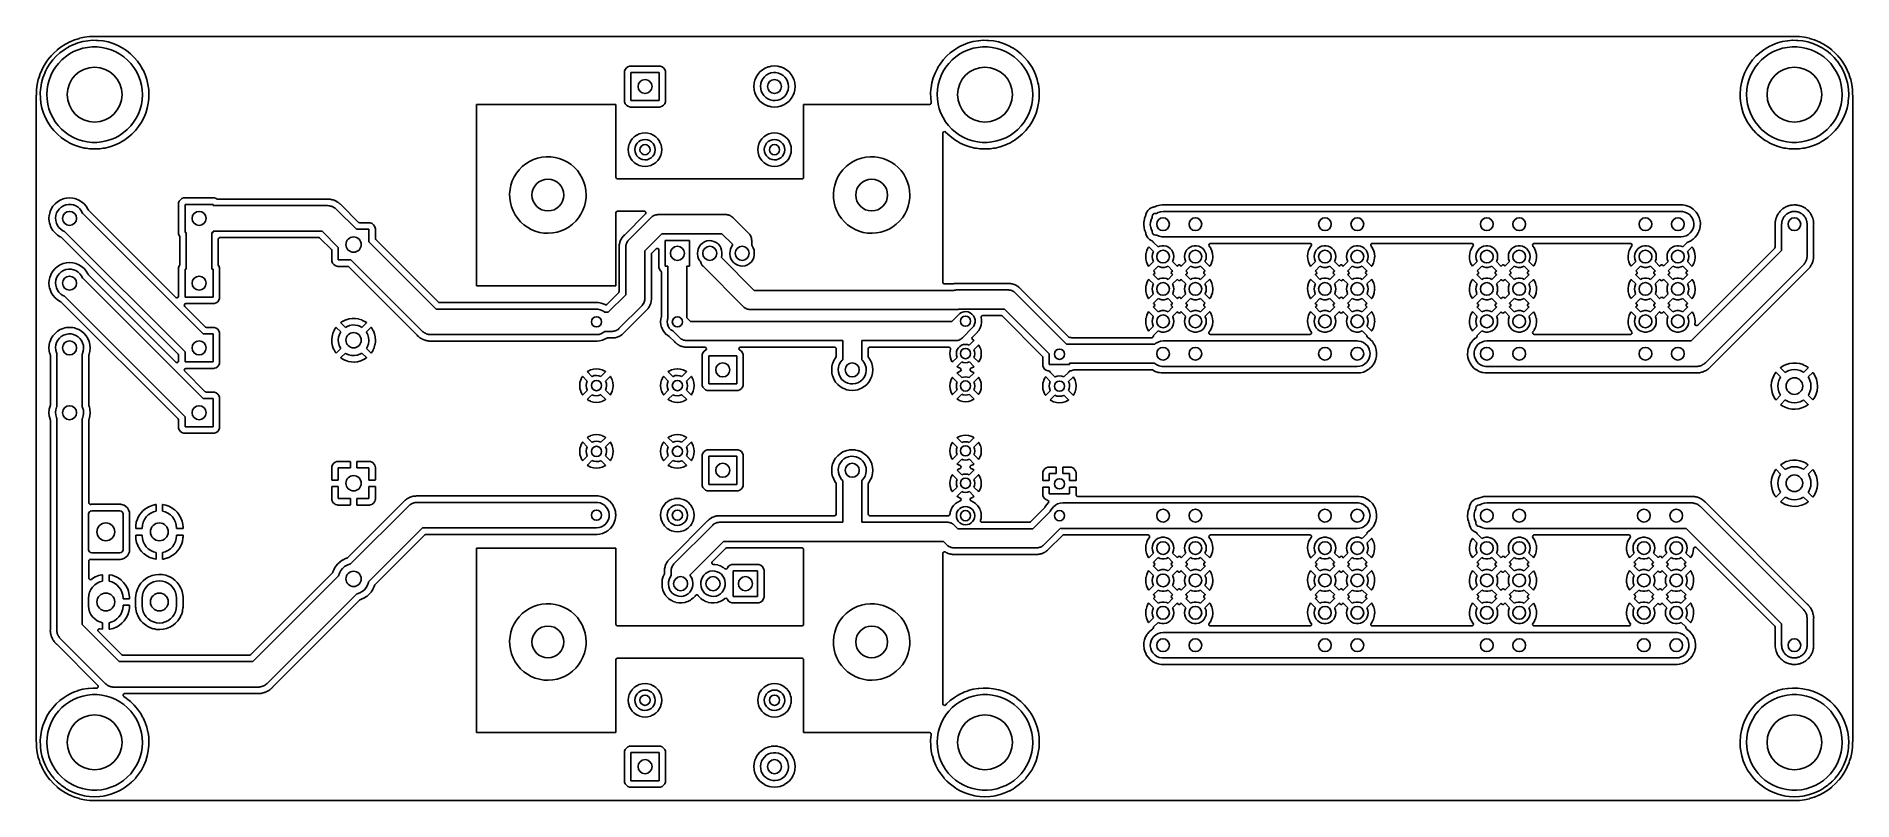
# Model space of a CAD drawing. Extents: x 80 to 223, y -132 to -72.
import ezdxf

# ---------------------------------------------------------------- set-up
doc = ezdxf.new("R2010")
doc.units = 0
doc.layers.add('BLACK', color=7, linetype='CONTINUOUS')

msp = doc.modelspace()

# ---------------------------------------------------------------- linework, layer by layer
at = {"layer": 'BLACK', "linetype": 'CONTINUOUS'}
for p, q in [((82.2185, -72.7063), (82.5456, -72.4979)), ((82.5456, -72.4979), (82.5551, -72.4924)), ((82.5551, -72.4924), (82.6506, -72.4427)), ((82.6506, -72.4427), (82.8991, -72.3134)), ((83.1402, -72.5426), (82.7932, -72.7126)), ((82.8991, -72.3134), (82.9091, -72.3087)), ((82.9091, -72.3087), (83.2674, -72.1603)), ((83.1428, -72.5413), (83.1402, -72.5426)), ((83.1402, -72.5426), (83.1402, -72.5426)), ((83.1456, -72.5403), (83.1428, -72.5413)), ((83.5158, -72.4004), (83.1456, -72.5403)), ((83.2674, -72.1603), (83.2777, -72.1565)), ((83.2777, -72.1565), (83.4773, -72.0936)), ((83.4773, -72.0936), (83.6476, -72.0399)), ((83.5186, -72.3993), (83.5158, -72.4004)), ((83.5158, -72.4004), (83.5158, -72.4004)), ((83.5214, -72.3986), (83.5186, -72.3993)), ((83.9031, -72.2941), (83.5214, -72.3985)), ((83.5214, -72.3985), (83.5214, -72.3986)), ((83.6476, -72.0399), (83.6582, -72.0371)), ((83.6582, -72.0371), (84.0368, -71.9531)), ((83.906, -72.2933), (83.9031, -72.2941)), ((83.9031, -72.2941), (83.9031, -72.2941)), ((84.3017, -72.2243), (83.906, -72.2933)), ((84.0368, -71.9531), (84.0476, -71.9512)), ((84.0476, -71.9512), (84.4321, -71.9006)), ((84.3148, -72.2233), (84.3017, -72.2243)), ((84.6991, -72.193), (84.3148, -72.2233)), ((84.4321, -71.9006), (84.4431, -71.8997)), ((84.4431, -71.8997), (84.7926, -71.8844)), ((84.7021, -72.1928), (84.6991, -72.193)), ((84.6991, -72.193), (84.6991, -72.193)), ((84.9885, -72.1973), (84.7021, -72.1928)), ((84.7926, -71.8844), (84.8174, -71.8858)), ((84.8174, -71.8858), (84.8297, -71.8877)), ((84.8297, -71.8877), (84.8386, -71.8865)), ((84.8386, -71.8865), (84.8574, -71.8841)), ((84.8386, -71.8865), (84.8386, -71.8865)), ((84.8574, -71.8841), (84.8613, -71.8836)), ((84.8613, -71.8836), (84.8776, -71.8825)), ((84.8776, -71.8825), (218.137, -71.8825)), ((85.1007, -72.199), (84.9885, -72.1973)), ((85.1037, -72.1991), (85.1007, -72.199)), ((85.1007, -72.199), (85.1007, -72.199)), ((85.5029, -72.2432), (85.1037, -72.1991)), ((85.5058, -72.2438), (85.5029, -72.2432)), ((85.5059, -72.2438), (85.5058, -72.2438)), ((85.8933, -72.324), (85.5059, -72.2438)), ((85.8962, -72.3246), (85.8933, -72.324)), ((85.8933, -72.324), (85.8933, -72.324)), ((86.2802, -72.4427), (85.8962, -72.3246)), ((86.6512, -72.5964), (86.2802, -72.4427)), ((87.0062, -72.7844), (86.6512, -72.5964)), ((152.99, -72.5426), (152.643, -72.7126)), ((152.993, -72.5413), (152.99, -72.5426)), ((152.99, -72.5426), (152.99, -72.5426)), ((152.996, -72.5403), (152.993, -72.5413)), ((153.366, -72.4004), (152.996, -72.5403)), ((153.369, -72.3993), (153.366, -72.4004)), ((153.366, -72.4004), (153.366, -72.4004)), ((153.371, -72.3986), (153.369, -72.3993)), ((153.753, -72.2941), (153.371, -72.3985)), ((153.371, -72.3985), (153.371, -72.3986)), ((153.756, -72.2933), (153.753, -72.2941)), ((153.753, -72.2941), (153.753, -72.2941)), ((154.152, -72.2243), (153.756, -72.2933)), ((154.165, -72.2233), (154.152, -72.2243)), ((154.549, -72.193), (154.165, -72.2233)), ((154.552, -72.1928), (154.549, -72.193)), ((154.549, -72.193), (154.549, -72.193)), ((154.838, -72.1973), (154.552, -72.1928)), ((154.951, -72.199), (154.838, -72.1973)), ((154.954, -72.1991), (154.951, -72.199)), ((154.951, -72.199), (154.951, -72.199)), ((155.353, -72.2432), (154.954, -72.1991)), ((155.356, -72.2438), (155.353, -72.2432)), ((155.743, -72.324), (155.356, -72.2438)), ((155.356, -72.2438), (155.356, -72.2438)), ((155.746, -72.3246), (155.743, -72.324)), ((155.743, -72.324), (155.743, -72.324)), ((156.13, -72.4427), (155.746, -72.3246)), ((156.501, -72.5964), (156.13, -72.4427)), ((156.856, -72.7844), (156.501, -72.5964)), ((216.49, -72.5426), (216.143, -72.7126)), ((216.493, -72.5413), (216.49, -72.5426)), ((216.49, -72.5426), (216.49, -72.5426)), ((216.496, -72.5403), (216.493, -72.5413)), ((216.866, -72.4004), (216.496, -72.5403)), ((216.869, -72.3993), (216.866, -72.4004)), ((216.866, -72.4004), (216.866, -72.4004)), ((216.871, -72.3986), (216.869, -72.3993)), ((217.253, -72.2941), (216.871, -72.3985)), ((216.871, -72.3985), (216.871, -72.3986)), ((217.256, -72.2933), (217.253, -72.2941)), ((217.253, -72.2941), (217.253, -72.2941)), ((217.652, -72.2243), (217.256, -72.2933)), ((217.665, -72.2233), (217.652, -72.2243)), ((218.049, -72.193), (217.665, -72.2233)), ((218.052, -72.1928), (218.049, -72.193)), ((218.049, -72.193), (218.049, -72.193)), ((218.338, -72.1973), (218.052, -72.1928)), ((218.137, -71.8825), (218.156, -71.884)), ((218.156, -71.884), (218.171, -71.8863)), ((218.171, -71.8863), (218.171, -71.8863)), ((218.171, -71.8863), (218.18, -71.8877)), ((218.18, -71.8877), (218.2, -71.885)), ((218.2, -71.885), (218.222, -71.8841)), ((218.222, -71.8841), (218.579, -71.8997)), ((218.451, -72.199), (218.338, -72.1973)), ((218.454, -72.1991), (218.451, -72.199)), ((218.451, -72.199), (218.451, -72.199)), ((218.853, -72.2432), (218.454, -72.1991)), ((218.579, -71.8997), (218.59, -71.9006)), ((218.59, -71.9006), (218.974, -71.9512)), ((218.856, -72.2438), (218.853, -72.2432)), ((219.243, -72.324), (218.856, -72.2438)), ((218.856, -72.2438), (218.856, -72.2438)), ((218.974, -71.9512), (218.985, -71.9531)), ((218.985, -71.9531), (219.364, -72.0371)), ((219.246, -72.3246), (219.243, -72.324)), ((219.243, -72.324), (219.243, -72.324)), ((219.63, -72.4427), (219.246, -72.3246)), ((219.364, -72.0371), (219.374, -72.0399)), ((219.374, -72.0399), (219.545, -72.0936)), ((219.545, -72.0936), (219.744, -72.1565)), ((220.001, -72.5964), (219.63, -72.4427)), ((219.744, -72.1565), (219.755, -72.1603)), ((219.755, -72.1603), (220.113, -72.3087)), ((220.356, -72.7844), (220.001, -72.5964)), ((220.113, -72.3087), (220.123, -72.3134)), ((220.123, -72.3134), (220.371, -72.4427)), ((220.371, -72.4427), (220.467, -72.4924)), ((220.467, -72.4924), (220.476, -72.4979)), ((220.476, -72.4979), (220.803, -72.7063)), ((80.8799, -74.1636), (81.0883, -73.8365)), ((81.0883, -73.8365), (81.0946, -73.8275)), ((81.0946, -73.8275), (81.3307, -73.5199)), ((81.3083, -74.0602), (81.1716, -74.2833)), ((81.3099, -74.0577), (81.3083, -74.0602)), ((81.551, -73.7365), (81.3099, -74.0577)), ((81.3307, -73.5199), (81.3377, -73.5114)), ((81.3377, -73.5114), (81.43, -73.4107)), ((81.43, -73.4107), (81.5997, -73.2255)), ((81.8214, -73.4394), (81.551, -73.7365)), ((81.5997, -73.2255), (81.6075, -73.2177)), ((81.6075, -73.2177), (81.6607, -73.169)), ((81.6607, -73.169), (81.8934, -72.9557)), ((81.7642, -74.3031), (81.9973, -74.0037)), ((82.1185, -73.169), (81.8214, -73.4394)), ((81.8934, -72.9557), (81.9019, -72.9487)), ((81.9019, -72.9487), (82.2095, -72.7126)), ((81.9973, -74.0037), (82.2594, -73.7293)), ((82.4397, -72.9279), (82.1185, -73.169)), ((82.2095, -72.7126), (82.2185, -72.7063)), ((82.2594, -73.7293), (82.548, -73.4829)), ((82.6712, -72.786), (82.4397, -72.9279)), ((82.548, -73.4829), (82.8599, -73.2669)), ((82.7796, -72.7196), (82.6712, -72.786)), ((82.7821, -72.718), (82.7796, -72.7196)), ((82.7796, -72.7196), (82.7796, -72.7196)), ((82.7932, -72.7126), (82.7821, -72.718)), ((82.8599, -73.2669), (83.1921, -73.0835)), ((83.1921, -73.0835), (83.5411, -72.9347)), ((83.5411, -72.9347), (83.9034, -72.8218)), ((83.9034, -72.8218), (84.2752, -72.7462)), ((84.2752, -72.7462), (84.6528, -72.7085)), ((84.6528, -72.7085), (85.0323, -72.7091)), ((85.0323, -72.7091), (85.4097, -72.7481)), ((85.4097, -72.7481), (85.7813, -72.8251)), ((85.7813, -72.8251), (86.1431, -72.9392)), ((86.1431, -72.9392), (86.4916, -73.0893)), ((86.4916, -73.0893), (86.8232, -73.2738)), ((86.8232, -73.2738), (87.1344, -73.4909)), ((87.0087, -72.786), (87.0062, -72.7844)), ((87.3302, -72.9972), (87.0087, -72.786)), ((87.0087, -72.786), (87.0087, -72.786)), ((87.1344, -73.4909), (87.4221, -73.7384)), ((87.3419, -73.0049), (87.3302, -72.9972)), ((87.6554, -73.256), (87.3419, -73.0049)), ((87.4221, -73.7384), (87.6833, -74.0136)), ((87.6575, -73.2581), (87.6554, -73.256)), ((87.8425, -73.4374), (87.6575, -73.2581)), ((87.6575, -73.2581), (87.6575, -73.2581)), ((87.6833, -74.0136), (87.9153, -74.3138)), ((87.9438, -73.5356), (87.8425, -73.4374)), ((87.9458, -73.5378), (87.9438, -73.5356)), ((88.2009, -73.8365), (87.9458, -73.5378)), ((88.2047, -73.841), (88.2009, -73.8365)), ((88.4356, -74.1696), (88.2047, -73.841)), ((151.158, -74.0602), (151.022, -74.2833)), ((151.16, -74.0577), (151.158, -74.0602)), ((151.401, -73.7365), (151.16, -74.0577)), ((151.671, -73.4394), (151.401, -73.7365)), ((151.614, -74.3031), (151.847, -74.0037)), ((151.968, -73.169), (151.671, -73.4394)), ((151.847, -74.0037), (152.109, -73.7293)), ((152.29, -72.9279), (151.968, -73.169)), ((152.109, -73.7293), (152.398, -73.4829)), ((152.521, -72.786), (152.29, -72.9279)), ((152.398, -73.4829), (152.71, -73.2669)), ((152.63, -72.7196), (152.521, -72.786)), ((152.632, -72.718), (152.63, -72.7196)), ((152.63, -72.7196), (152.63, -72.7196)), ((152.643, -72.7126), (152.632, -72.718)), ((152.71, -73.2669), (153.042, -73.0835)), ((153.042, -73.0835), (153.391, -72.9347)), ((153.391, -72.9347), (153.753, -72.8218)), ((153.753, -72.8218), (154.125, -72.7462)), ((154.125, -72.7462), (154.503, -72.7085)), ((154.503, -72.7085), (154.882, -72.7091)), ((154.882, -72.7091), (155.26, -72.7481)), ((155.26, -72.7481), (155.631, -72.8251)), ((155.631, -72.8251), (155.993, -72.9392)), ((155.993, -72.9392), (156.342, -73.0893)), ((156.342, -73.0893), (156.673, -73.2738)), ((156.673, -73.2738), (156.984, -73.4909)), ((156.859, -72.786), (156.856, -72.7844)), ((157.18, -72.9972), (156.859, -72.786)), ((156.859, -72.786), (156.859, -72.786)), ((156.984, -73.4909), (157.272, -73.7384)), ((157.192, -73.0049), (157.18, -72.9972)), ((157.505, -73.256), (157.192, -73.0049)), ((157.272, -73.7384), (157.533, -74.0136)), ((157.508, -73.2581), (157.505, -73.256)), ((157.693, -73.4374), (157.508, -73.2581)), ((157.508, -73.2581), (157.508, -73.2581)), ((157.533, -74.0136), (157.765, -74.3138)), ((157.794, -73.5356), (157.693, -73.4374)), ((157.796, -73.5378), (157.794, -73.5356)), ((158.051, -73.8365), (157.796, -73.5378)), ((158.055, -73.841), (158.051, -73.8365)), ((158.286, -74.1696), (158.055, -73.841)), ((214.658, -74.0602), (214.522, -74.2833)), ((214.66, -74.0577), (214.658, -74.0602)), ((214.901, -73.7365), (214.66, -74.0577)), ((215.171, -73.4394), (214.901, -73.7365)), ((215.114, -74.3031), (215.347, -74.0037)), ((215.468, -73.169), (215.171, -73.4394)), ((215.347, -74.0037), (215.609, -73.7293)), ((215.79, -72.9279), (215.468, -73.169)), ((215.609, -73.7293), (215.898, -73.4829)), ((216.021, -72.786), (215.79, -72.9279)), ((215.898, -73.4829), (216.21, -73.2669)), ((216.13, -72.7196), (216.021, -72.786)), ((216.132, -72.718), (216.13, -72.7196)), ((216.13, -72.7196), (216.13, -72.7196)), ((216.143, -72.7126), (216.132, -72.718)), ((216.21, -73.2669), (216.542, -73.0835)), ((216.542, -73.0835), (216.891, -72.9347)), ((216.891, -72.9347), (217.253, -72.8218)), ((217.253, -72.8218), (217.625, -72.7462)), ((217.625, -72.7462), (218.003, -72.7085)), ((218.003, -72.7085), (218.382, -72.7091)), ((218.382, -72.7091), (218.76, -72.7481)), ((218.76, -72.7481), (219.131, -72.8251)), ((219.131, -72.8251), (219.493, -72.9392)), ((219.493, -72.9392), (219.842, -73.0893)), ((219.842, -73.0893), (220.173, -73.2738)), ((220.173, -73.2738), (220.484, -73.4909)), ((220.359, -72.786), (220.356, -72.7844)), ((220.68, -72.9972), (220.359, -72.786)), ((220.359, -72.786), (220.359, -72.786)), ((220.484, -73.4909), (220.772, -73.7384)), ((220.692, -73.0049), (220.68, -72.9972)), ((221.005, -73.256), (220.692, -73.0049)), ((220.772, -73.7384), (221.033, -74.0136)), ((220.803, -72.7063), (220.812, -72.7126)), ((220.812, -72.7126), (221.12, -72.9487)), ((221.008, -73.2581), (221.005, -73.256)), ((221.193, -73.4374), (221.008, -73.2581)), ((221.008, -73.2581), (221.008, -73.2581)), ((221.033, -74.0136), (221.265, -74.3138)), ((221.12, -72.9487), (221.129, -72.9557)), ((221.129, -72.9557), (221.361, -73.169)), ((221.294, -73.5356), (221.193, -73.4374)), ((221.296, -73.5378), (221.294, -73.5356)), ((221.551, -73.8365), (221.296, -73.5378)), ((221.361, -73.169), (221.414, -73.2177)), ((221.414, -73.2177), (221.422, -73.2255)), ((221.422, -73.2255), (221.592, -73.4107)), ((221.555, -73.841), (221.551, -73.8365)), ((221.786, -74.1696), (221.555, -73.841)), ((221.592, -73.4107), (221.684, -73.5114)), ((221.684, -73.5114), (221.691, -73.5199)), ((221.691, -73.5199), (221.927, -73.8275)), ((221.927, -73.8275), (221.934, -73.8365)), ((221.934, -73.8365), (222.142, -74.1636)), ((80.3351, -75.6548), (80.4191, -75.2762)), ((80.4191, -75.2762), (80.4219, -75.2656)), ((80.4219, -75.2656), (80.4784, -75.0865)), ((80.4784, -75.0865), (80.5385, -74.8957)), ((80.5385, -74.8957), (80.5423, -74.8854)), ((80.5423, -74.8854), (80.5438, -74.8819)), ((80.5438, -74.8819), (80.6907, -74.5271)), ((80.7805, -75.1394), (80.6761, -75.5211)), ((80.6907, -74.5271), (80.6954, -74.5171)), ((80.6954, -74.5171), (80.6971, -74.5137)), ((80.6971, -74.5137), (80.8744, -74.1731)), ((80.7806, -75.1394), (80.7805, -75.1394)), ((80.7813, -75.1366), (80.7806, -75.1394)), ((80.7824, -75.1338), (80.7813, -75.1366)), ((80.9223, -74.7636), (80.7824, -75.1338)), ((80.7824, -75.1338), (80.7824, -75.1338)), ((80.8744, -74.1731), (80.8799, -74.1636)), ((80.9233, -74.7608), (80.9223, -74.7636)), ((80.9223, -74.7636), (80.9223, -74.7636)), ((80.994, -74.6165), (80.9233, -74.7608)), ((81.0987, -74.4028), (80.994, -74.6165)), ((81.1, -74.4001), (81.0987, -74.4028)), ((81.0987, -74.4028), (81.0987, -74.4028)), ((81.1716, -74.2833), (81.1, -74.4001)), ((81.1652, -75.6871), (81.2615, -75.3201)), ((81.2615, -75.3201), (81.3944, -74.9647)), ((81.3944, -74.9647), (81.5625, -74.6245)), ((81.5625, -74.6245), (81.7642, -74.3031)), ((87.9153, -74.3138), (88.1158, -74.636)), ((88.1158, -74.636), (88.2828, -74.9767)), ((88.2828, -74.9767), (88.4144, -75.3326)), ((88.4144, -75.3326), (88.5094, -75.7)), ((88.5012, -74.2845), (88.4356, -74.1696)), ((88.6319, -74.5137), (88.5012, -74.2845)), ((88.6347, -74.5185), (88.6319, -74.5137)), ((88.7999, -74.8846), (88.6347, -74.5185)), ((88.93, -75.2646), (88.7999, -74.8846)), ((88.9307, -75.2674), (88.93, -75.2646)), ((88.9916, -75.5211), (88.9307, -75.2674)), ((88.9307, -75.2674), (88.9307, -75.2674)), ((126.414, -74.6087), (126.407, -74.6709)), ((126.407, -74.6709), (126.407, -76.9671)), ((126.465, -74.4723), (126.414, -74.6087)), ((126.553, -74.3557), (126.465, -74.4723)), ((126.669, -74.2684), (126.553, -74.3557)), ((126.806, -74.2173), (126.669, -74.2684)), ((126.868, -74.2105), (126.806, -74.2173)), ((129.164, -74.2105), (126.868, -74.2105)), ((126.916, -76.919), (126.916, -74.719)), ((126.916, -74.719), (129.116, -74.719)), ((129.116, -74.719), (129.116, -76.919)), ((129.226, -74.2173), (129.164, -74.2105)), ((129.363, -74.2684), (129.226, -74.2173)), ((129.479, -74.3557), (129.363, -74.2684)), ((129.567, -74.4723), (129.479, -74.3557)), ((129.618, -74.6087), (129.567, -74.4723)), ((129.624, -74.6709), (129.618, -74.6087)), ((129.624, -76.9671), (129.624, -74.6709)), ((136.64, -75.3252), (136.592, -75.5269)), ((136.641, -75.3204), (136.64, -75.3252)), ((136.664, -75.2656), (136.641, -75.3204)), ((136.736, -75.0911), (136.664, -75.2656)), ((136.738, -75.0865), (136.736, -75.0911)), ((136.736, -75.0911), (136.736, -75.0911)), ((136.871, -74.8706), (136.738, -75.0865)), ((137.035, -74.6781), (136.871, -74.8706)), ((137.228, -74.5137), (137.035, -74.6781)), ((137.1, -75.5903), (137.16, -75.398)), ((137.16, -75.398), (137.253, -75.2199)), ((137.443, -74.3814), (137.228, -74.5137)), ((137.253, -75.2199), (137.378, -75.0618)), ((137.378, -75.0618), (137.529, -74.9291)), ((137.448, -74.3795), (137.443, -74.3814)), ((137.673, -74.2864), (137.448, -74.3795)), ((137.448, -74.3795), (137.448, -74.3795)), ((137.529, -74.9291), (137.702, -74.8262)), ((137.677, -74.2845), (137.673, -74.2864)), ((137.673, -74.2864), (137.673, -74.2864)), ((137.762, -74.2642), (137.677, -74.2845)), ((137.702, -74.8262), (137.891, -74.7565)), ((137.919, -74.2265), (137.762, -74.2642)), ((137.891, -74.7565), (138.09, -74.7224)), ((137.924, -74.2254), (137.919, -74.2265)), ((137.919, -74.2265), (137.919, -74.2265)), ((138.176, -74.2055), (137.924, -74.2254)), ((138.09, -74.7224), (138.291, -74.725)), ((138.428, -74.2254), (138.176, -74.2055)), ((138.291, -74.725), (138.488, -74.7643)), ((138.433, -74.2265), (138.428, -74.2254)), ((138.59, -74.2642), (138.433, -74.2265)), ((138.433, -74.2265), (138.433, -74.2265)), ((138.488, -74.7643), (138.675, -74.8389)), ((138.675, -74.2845), (138.59, -74.2642)), ((138.679, -74.2864), (138.675, -74.2845)), ((138.675, -74.8389), (138.846, -74.9463)), ((138.904, -74.3795), (138.679, -74.2864)), ((138.679, -74.2864), (138.679, -74.2864)), ((138.846, -74.9463), (138.993, -75.083)), ((138.909, -74.3814), (138.904, -74.3795)), ((138.904, -74.3795), (138.904, -74.3795)), ((139.124, -74.5137), (138.909, -74.3814)), ((138.993, -75.083), (139.114, -75.2443)), ((139.114, -75.2443), (139.203, -75.4248)), ((139.317, -74.6781), (139.124, -74.5137)), ((139.203, -75.4248), (139.258, -75.6185)), ((139.481, -74.8706), (139.317, -74.6781)), ((139.614, -75.0865), (139.481, -74.8706)), ((139.616, -75.0911), (139.614, -75.0865)), ((139.688, -75.2656), (139.616, -75.0911)), ((139.616, -75.0911), (139.616, -75.0911)), ((139.711, -75.3204), (139.688, -75.2656)), ((139.712, -75.3252), (139.711, -75.3204)), ((139.76, -75.5269), (139.712, -75.3252)), ((150.631, -75.1394), (150.526, -75.5211)), ((150.632, -75.1338), (150.631, -75.1366)), ((150.631, -75.1366), (150.631, -75.1394)), ((150.631, -75.1394), (150.631, -75.1394)), ((150.772, -74.7636), (150.632, -75.1338)), ((150.632, -75.1338), (150.632, -75.1338)), ((150.773, -74.7608), (150.772, -74.7636)), ((150.772, -74.7636), (150.772, -74.7636)), ((150.844, -74.6165), (150.773, -74.7608)), ((150.949, -74.4028), (150.844, -74.6165)), ((150.95, -74.4001), (150.949, -74.4028)), ((150.949, -74.4028), (150.949, -74.4028)), ((151.022, -74.2833), (150.95, -74.4001)), ((151.015, -75.6871), (151.112, -75.3201)), ((151.112, -75.3201), (151.244, -74.9647)), ((151.244, -74.9647), (151.413, -74.6245)), ((151.413, -74.6245), (151.614, -74.3031)), ((157.765, -74.3138), (157.966, -74.636)), ((157.966, -74.636), (158.133, -74.9767)), ((158.133, -74.9767), (158.264, -75.3326)), ((158.264, -75.3326), (158.359, -75.7)), ((158.351, -74.2845), (158.286, -74.1696)), ((158.482, -74.5137), (158.351, -74.2845)), ((158.485, -74.5185), (158.482, -74.5137)), ((158.65, -74.8846), (158.485, -74.5185)), ((158.78, -75.2646), (158.65, -74.8846)), ((158.781, -75.2674), (158.78, -75.2646)), ((158.842, -75.5211), (158.781, -75.2674)), ((158.781, -75.2674), (158.781, -75.2674)), ((214.131, -75.1394), (214.026, -75.5211)), ((214.132, -75.1338), (214.131, -75.1366)), ((214.131, -75.1366), (214.131, -75.1394)), ((214.131, -75.1394), (214.131, -75.1394)), ((214.272, -74.7636), (214.132, -75.1338)), ((214.132, -75.1338), (214.132, -75.1338)), ((214.273, -74.7608), (214.272, -74.7636)), ((214.272, -74.7636), (214.272, -74.7636)), ((214.344, -74.6165), (214.273, -74.7608)), ((214.449, -74.4028), (214.344, -74.6165)), ((214.45, -74.4001), (214.449, -74.4028)), ((214.449, -74.4028), (214.449, -74.4028)), ((214.522, -74.2833), (214.45, -74.4001)), ((214.515, -75.6871), (214.612, -75.3201)), ((214.612, -75.3201), (214.744, -74.9647)), ((214.744, -74.9647), (214.913, -74.6245)), ((214.913, -74.6245), (215.114, -74.3031)), ((221.265, -74.3138), (221.466, -74.636)), ((221.466, -74.636), (221.633, -74.9767)), ((221.633, -74.9767), (221.764, -75.3326)), ((221.764, -75.3326), (221.859, -75.7)), ((221.851, -74.2845), (221.786, -74.1696)), ((221.982, -74.5137), (221.851, -74.2845)), ((221.985, -74.5185), (221.982, -74.5137)), ((222.15, -74.8846), (221.985, -74.5185)), ((222.142, -74.1636), (222.148, -74.1731)), ((222.148, -74.1731), (222.325, -74.5137)), ((222.28, -75.2646), (222.15, -74.8846)), ((222.281, -75.2674), (222.28, -75.2646)), ((222.342, -75.5211), (222.281, -75.2674)), ((222.281, -75.2674), (222.281, -75.2674)), ((222.325, -74.5137), (222.327, -74.5171)), ((222.327, -74.5171), (222.331, -74.5271)), ((222.331, -74.5271), (222.478, -74.8819)), ((222.478, -74.8819), (222.48, -74.8854)), ((222.48, -74.8854), (222.483, -74.8957)), ((222.483, -74.8957), (222.544, -75.0865)), ((222.544, -75.0865), (222.6, -75.2656)), ((222.6, -75.2656), (222.603, -75.2762)), ((222.603, -75.2762), (222.687, -75.6548)), ((80.2645, -76.5072), (80.2662, -76.4863)), ((80.2645, -127.209), (80.2645, -76.5072)), ((80.2662, -76.4143), (80.2703, -76.3201)), ((80.2674, -76.4376), (80.2662, -76.4143)), ((80.2662, -76.4863), (80.2688, -76.4713)), ((80.269, -76.4492), (80.2674, -76.4376)), ((80.2688, -76.4713), (80.2696, -76.4666)), ((80.2688, -76.4713), (80.2688, -76.4713)), ((80.2697, -76.454), (80.269, -76.4492)), ((80.269, -76.4492), (80.269, -76.4492)), ((80.2696, -76.4666), (80.2697, -76.454)), ((80.2703, -76.3201), (80.2817, -76.0611)), ((80.2817, -76.0611), (80.2826, -76.0501)), ((80.2826, -76.0501), (80.3332, -75.6656)), ((80.3332, -75.6656), (80.3351, -75.6548)), ((80.596, -76.0498), (80.5748, -76.3201)), ((80.5748, -76.3201), (80.5811, -76.7217)), ((80.5811, -76.7217), (80.6252, -77.1209)), ((80.6061, -75.9226), (80.596, -76.0498)), ((80.6063, -75.9197), (80.6061, -75.9226)), ((80.6753, -75.524), (80.6063, -75.9197)), ((80.6761, -75.5211), (80.6753, -75.524)), ((80.6761, -75.5211), (80.6761, -75.5211)), ((81.086, -76.4409), (81.1065, -76.062)), ((81.1039, -76.8199), (81.086, -76.4409)), ((81.16, -77.1952), (81.1039, -76.8199)), ((81.1065, -76.062), (81.1652, -75.6871)), ((88.5641, -76.859), (88.5041, -77.2337)), ((88.5094, -75.7), (88.5668, -76.075)), ((88.5859, -76.4802), (88.5641, -76.859)), ((88.5668, -76.075), (88.586, -76.454)), ((88.586, -76.454), (88.5859, -76.4802)), ((89.0238, -75.6551), (88.9916, -75.5211)), ((89.0804, -76.0528), (89.0238, -75.6551)), ((89.0638, -76.9671), (89.0906, -76.7242)), ((89.0993, -76.454), (89.0804, -76.0528)), ((89.0906, -76.7241), (89.0909, -76.7217)), ((89.0906, -76.7242), (89.0906, -76.7241)), ((89.0909, -76.7217), (89.091, -76.7192)), ((89.091, -76.7192), (89.0963, -76.5515)), ((89.091, -76.7192), (89.091, -76.7192)), ((89.0963, -76.5515), (89.0993, -76.454)), ((129.116, -76.919), (126.916, -76.919)), ((136.582, -75.5666), (136.563, -75.819)), ((136.563, -75.819), (136.582, -76.0714)), ((136.592, -75.5269), (136.582, -75.5666)), ((136.582, -76.0714), (136.641, -76.3176)), ((136.641, -76.3176), (136.643, -76.3222)), ((136.643, -76.3222), (136.643, -76.3222)), ((136.643, -76.3222), (136.716, -76.4967)), ((136.716, -76.4967), (136.738, -76.5515)), ((136.738, -76.5515), (136.871, -76.7674)), ((136.871, -76.7674), (137.035, -76.9599)), ((137.076, -75.7902), (137.1, -75.5903)), ((137.09, -75.9911), (137.076, -75.7902)), ((137.139, -76.1862), (137.09, -75.9911)), ((137.223, -76.369), (137.139, -76.1862)), ((137.34, -76.5334), (137.223, -76.369)), ((137.484, -76.6739), (137.34, -76.5334)), ((137.651, -76.7857), (137.484, -76.6739)), ((137.836, -76.8652), (137.651, -76.7857)), ((138.032, -76.9096), (137.836, -76.8652)), ((138.234, -76.9175), (138.032, -76.9096)), ((138.433, -76.8886), (138.234, -76.9175)), ((138.623, -76.8239), (138.433, -76.8886)), ((138.799, -76.7255), (138.623, -76.8239)), ((138.954, -76.5968), (138.799, -76.7255)), ((139.083, -76.442), (138.954, -76.5968)), ((139.181, -76.2664), (139.083, -76.442)), ((139.246, -76.0758), (139.181, -76.2664)), ((139.274, -75.8766), (139.246, -76.0758)), ((139.258, -75.6185), (139.276, -75.819)), ((139.276, -75.819), (139.274, -75.8766)), ((139.317, -76.9599), (139.481, -76.7674)), ((139.481, -76.7674), (139.614, -76.5515)), ((139.614, -76.5515), (139.636, -76.4967)), ((139.636, -76.4967), (139.709, -76.3222)), ((139.709, -76.3222), (139.711, -76.3176)), ((139.709, -76.3222), (139.709, -76.3222)), ((139.711, -76.3176), (139.77, -76.0714)), ((139.77, -75.5666), (139.76, -75.5269)), ((139.789, -75.819), (139.77, -75.5666)), ((139.77, -76.0714), (139.789, -75.819)), ((150.446, -76.0498), (150.425, -76.3201)), ((150.425, -76.3201), (150.431, -76.7217)), ((150.431, -76.7217), (150.466, -77.0367)), ((150.456, -75.9226), (150.446, -76.0498)), ((150.525, -75.524), (150.456, -75.9197)), ((150.456, -75.9197), (150.456, -75.9226)), ((150.526, -75.5211), (150.525, -75.524)), ((150.526, -75.5211), (150.526, -75.5211)), ((150.936, -76.4409), (150.957, -76.062)), ((150.954, -76.8199), (150.936, -76.4409)), ((151.01, -77.1952), (150.954, -76.8199)), ((150.957, -76.062), (151.015, -75.6871)), ((158.414, -76.859), (158.354, -77.2337)), ((158.359, -75.7), (158.417, -76.075)), ((158.436, -76.4802), (158.414, -76.859)), ((158.417, -76.075), (158.436, -76.454)), ((158.436, -76.454), (158.436, -76.4802)), ((158.874, -75.6551), (158.842, -75.5211)), ((158.93, -76.0528), (158.874, -75.6551)), ((158.913, -76.9705), (158.941, -76.7242)), ((158.943, -76.3201), (158.93, -76.0528)), ((158.941, -76.7192), (158.946, -76.5515)), ((158.941, -76.7217), (158.941, -76.7192)), ((158.941, -76.7192), (158.941, -76.7192)), ((158.941, -76.7241), (158.941, -76.7217)), ((158.941, -76.7242), (158.941, -76.7241)), ((158.949, -76.454), (158.943, -76.3201)), ((158.946, -76.5515), (158.949, -76.454)), ((213.946, -76.0498), (213.925, -76.3201)), ((213.925, -76.3201), (213.931, -76.7217)), ((213.931, -76.7217), (213.975, -77.1209)), ((213.956, -75.9226), (213.946, -76.0498)), ((214.025, -75.524), (213.956, -75.9197)), ((213.956, -75.9197), (213.956, -75.9226)), ((214.026, -75.5211), (214.025, -75.524)), ((214.026, -75.5211), (214.026, -75.5211)), ((214.436, -76.4409), (214.457, -76.062)), ((214.454, -76.8199), (214.436, -76.4409)), ((214.51, -77.1952), (214.454, -76.8199)), ((214.457, -76.062), (214.515, -75.6871)), ((221.914, -76.859), (221.854, -77.2337)), ((221.859, -75.7), (221.917, -76.075)), ((221.936, -76.4802), (221.914, -76.859)), ((221.917, -76.075), (221.936, -76.454)), ((221.936, -76.454), (221.936, -76.4802)), ((222.374, -75.6551), (222.342, -75.5211)), ((222.43, -76.0528), (222.374, -75.6551)), ((222.413, -76.9705), (222.441, -76.7242)), ((222.449, -76.454), (222.43, -76.0528)), ((222.441, -76.7192), (222.446, -76.5515)), ((222.441, -76.7217), (222.441, -76.7192)), ((222.441, -76.7192), (222.441, -76.7192)), ((222.441, -76.7241), (222.441, -76.7217)), ((222.441, -76.7242), (222.441, -76.7241)), ((222.446, -76.5515), (222.449, -76.454)), ((222.687, -75.6548), (222.689, -75.6656)), ((222.689, -75.6656), (222.739, -76.0501)), ((222.739, -76.0501), (222.74, -76.0611)), ((222.74, -76.0611), (222.756, -76.4106)), ((222.754, -76.4354), (222.752, -76.4477)), ((222.752, -76.4477), (222.753, -76.4566)), ((222.753, -76.4566), (222.753, -76.4566)), ((222.753, -76.4566), (222.756, -76.4793)), ((222.756, -76.4106), (222.754, -76.4354)), ((222.756, -76.4793), (222.757, -76.4956)), ((222.757, -76.4956), (222.757, -127.205)), ((80.6252, -77.1209), (80.6258, -77.1238)), ((80.6258, -77.1238), (80.6258, -77.1239)), ((80.6258, -77.1239), (80.706, -77.5113)), ((80.706, -77.5113), (80.7066, -77.5142)), ((80.7066, -77.5142), (80.8247, -77.8982)), ((80.8247, -77.8982), (80.9784, -78.2692)), ((80.9784, -78.2692), (81.1664, -78.6242)), ((81.2537, -77.5629), (81.16, -77.1952)), ((81.3841, -77.9192), (81.2537, -77.5629)), ((81.5498, -78.2606), (81.3841, -77.9192)), ((81.7492, -78.5834), (81.5498, -78.2606)), ((88.1031, -78.2949), (87.9003, -78.6156)), ((88.2724, -77.9553), (88.1031, -78.2949)), ((88.4065, -77.6004), (88.2724, -77.9553)), ((88.5041, -77.2337), (88.4065, -77.6004)), ((88.5056, -78.6242), (88.6936, -78.2692)), ((88.6936, -78.2692), (88.8473, -77.8982)), ((88.8473, -77.8982), (88.9654, -77.5142)), ((88.9654, -77.5142), (88.966, -77.5113)), ((88.966, -77.5113), (89.0462, -77.1239)), ((89.0462, -77.1238), (89.0468, -77.1209)), ((89.0462, -77.1239), (89.0462, -77.1238)), ((89.0468, -77.1209), (89.0634, -76.9705)), ((89.0634, -76.9705), (89.0638, -76.9671)), ((114.808, -77.216), (114.808, -91.44)), ((125.73, -77.216), (114.808, -77.216)), ((125.73, -82.932), (125.73, -77.216)), ((126.407, -76.9671), (126.414, -77.0293)), ((126.414, -77.0293), (126.465, -77.1657)), ((126.465, -77.1657), (126.553, -77.2823)), ((126.553, -77.2823), (126.669, -77.3696)), ((126.669, -77.3696), (126.806, -77.4207)), ((126.806, -77.4207), (126.868, -77.4275)), ((126.868, -77.4275), (129.164, -77.4275)), ((129.164, -77.4275), (129.226, -77.4207)), ((129.226, -77.4207), (129.363, -77.3696)), ((129.363, -77.3696), (129.479, -77.2823)), ((129.479, -77.2823), (129.567, -77.1657)), ((129.567, -77.1657), (129.618, -77.0293)), ((129.618, -77.0293), (129.624, -76.9671)), ((137.035, -76.9599), (137.228, -77.1243)), ((137.228, -77.1243), (137.443, -77.2566)), ((137.443, -77.2566), (137.448, -77.2585)), ((137.448, -77.2585), (137.448, -77.2585)), ((137.448, -77.2585), (137.518, -77.2876)), ((137.518, -77.2876), (137.677, -77.3535)), ((137.677, -77.3535), (137.745, -77.3696)), ((137.745, -77.3696), (137.919, -77.4115)), ((137.919, -77.4115), (137.919, -77.4115)), ((137.919, -77.4115), (137.924, -77.4126)), ((137.924, -77.4126), (138.176, -77.4325)), ((138.176, -77.4325), (138.428, -77.4126)), ((138.428, -77.4126), (138.433, -77.4115)), ((138.433, -77.4115), (138.607, -77.3696)), ((138.433, -77.4115), (138.433, -77.4115)), ((138.607, -77.3696), (138.675, -77.3535)), ((138.675, -77.3535), (138.834, -77.2876)), ((138.834, -77.2876), (138.904, -77.2585)), ((138.904, -77.2585), (138.909, -77.2566)), ((138.904, -77.2585), (138.904, -77.2585)), ((138.909, -77.2566), (139.124, -77.1243)), ((139.124, -77.1243), (139.317, -76.9599)), ((150.345, -77.216), (140.462, -77.216)), ((140.462, -77.216), (140.462, -82.932)), ((150.41, -77.1982), (150.345, -77.216)), ((150.458, -77.1461), (150.41, -77.1982)), ((150.47, -77.0762), (150.458, -77.1461)), ((150.466, -77.0367), (150.47, -77.0762)), ((151.104, -77.5629), (151.01, -77.1952)), ((151.234, -77.9192), (151.104, -77.5629)), ((151.4, -78.2606), (151.234, -77.9192)), ((151.599, -78.5834), (151.4, -78.2606)), ((157.953, -78.2949), (157.75, -78.6156)), ((158.122, -77.9553), (157.953, -78.2949)), ((158.256, -77.6004), (158.122, -77.9553)), ((158.354, -77.2337), (158.256, -77.6004)), ((158.356, -78.6242), (158.544, -78.2692)), ((158.544, -78.2692), (158.697, -77.8982)), ((158.697, -77.8982), (158.815, -77.5142)), ((158.815, -77.5142), (158.816, -77.5113)), ((158.816, -77.5113), (158.896, -77.1239)), ((158.896, -77.1238), (158.897, -77.1209)), ((158.896, -77.1239), (158.896, -77.1238)), ((158.897, -77.1209), (158.913, -76.9705)), ((213.975, -77.1209), (213.976, -77.1238)), ((213.976, -77.1238), (213.976, -77.1239)), ((213.976, -77.1239), (214.056, -77.5113)), ((214.056, -77.5113), (214.057, -77.5142)), ((214.057, -77.5142), (214.175, -77.8982)), ((214.175, -77.8982), (214.328, -78.2692)), ((214.328, -78.2692), (214.516, -78.6242)), ((214.604, -77.5629), (214.51, -77.1952)), ((214.734, -77.9192), (214.604, -77.5629)), ((214.9, -78.2606), (214.734, -77.9192)), ((215.099, -78.5834), (214.9, -78.2606)), ((221.453, -78.2949), (221.25, -78.6156)), ((221.622, -77.9553), (221.453, -78.2949)), ((221.756, -77.6004), (221.622, -77.9553)), ((221.854, -77.2337), (221.756, -77.6004)), ((221.856, -78.6242), (222.044, -78.2692)), ((222.044, -78.2692), (222.197, -77.8982)), ((222.197, -77.8982), (222.315, -77.5142)), ((222.315, -77.5142), (222.316, -77.5113)), ((222.316, -77.5113), (222.396, -77.1239)), ((222.396, -77.1238), (222.397, -77.1209)), ((222.396, -77.1239), (222.396, -77.1238)), ((222.397, -77.1209), (222.413, -76.9705)), ((81.1664, -78.6242), (81.168, -78.6267)), ((81.168, -78.6267), (81.168, -78.6267)), ((81.168, -78.6267), (81.3792, -78.9482)), ((81.3792, -78.9482), (81.3869, -78.9599)), ((81.3869, -78.9599), (81.638, -79.2734)), ((81.638, -79.2734), (81.6401, -79.2755)), ((81.6401, -79.2755), (81.6401, -79.2755)), ((81.6401, -79.2755), (81.8179, -79.459)), ((81.9802, -78.8845), (81.7492, -78.5834)), ((81.8179, -79.459), (81.9175, -79.5618)), ((81.9175, -79.5618), (82.223, -79.8227)), ((82.2405, -79.1606), (81.9802, -78.8845)), ((82.5273, -79.409), (82.2405, -79.1606)), ((82.8377, -79.6272), (82.5273, -79.409)), ((83.1686, -79.8129), (82.8377, -79.6272)), ((86.8009, -79.648), (86.4681, -79.8302)), ((87.1137, -79.4331), (86.8009, -79.648)), ((87.4031, -79.1876), (87.1137, -79.4331)), ((87.6662, -78.9142), (87.4031, -79.1876)), ((87.449, -79.8227), (87.7544, -79.5618)), ((87.9003, -78.6156), (87.6662, -78.9142)), ((87.7544, -79.5618), (87.8541, -79.459)), ((87.8541, -79.459), (88.0319, -79.2755)), ((88.0319, -79.2755), (88.034, -79.2734)), ((88.0319, -79.2755), (88.0319, -79.2755)), ((88.034, -79.2734), (88.2851, -78.9599)), ((88.2851, -78.9599), (88.2928, -78.9482)), ((88.2928, -78.9482), (88.504, -78.6267)), ((88.504, -78.6267), (88.5056, -78.6242)), ((88.504, -78.6267), (88.504, -78.6267)), ((127.172, -79.7658), (127.01, -79.9277)), ((127.176, -79.7626), (127.172, -79.7658)), ((127.254, -79.7079), (127.176, -79.7626)), ((127.176, -79.7626), (127.176, -79.7626)), ((127.359, -79.6345), (127.254, -79.7079)), ((127.364, -79.6322), (127.359, -79.6345)), ((127.562, -79.54), (127.364, -79.6322)), ((127.364, -79.6322), (127.364, -79.6322)), ((127.567, -79.5377), (127.562, -79.54)), ((127.562, -79.54), (127.562, -79.54)), ((127.572, -79.5363), (127.567, -79.5377)), ((127.783, -79.4799), (127.572, -79.5363)), ((127.572, -79.5363), (127.572, -79.5363)), ((127.788, -79.4785), (127.783, -79.4799)), ((127.783, -79.4799), (127.783, -79.4799)), ((128.016, -79.4585), (127.788, -79.4785)), ((128.244, -79.4785), (128.016, -79.4585)), ((128.249, -79.4799), (128.244, -79.4785)), ((128.46, -79.5363), (128.249, -79.4799)), ((128.249, -79.4799), (128.249, -79.4799)), ((128.465, -79.5377), (128.46, -79.5363)), ((128.46, -79.5363), (128.46, -79.5363)), ((128.47, -79.54), (128.465, -79.5377)), ((128.668, -79.6322), (128.47, -79.54)), ((128.47, -79.54), (128.47, -79.54)), ((128.673, -79.6345), (128.668, -79.6322)), ((128.668, -79.6322), (128.668, -79.6322)), ((128.778, -79.7079), (128.673, -79.6345)), ((128.856, -79.7626), (128.778, -79.7079)), ((128.86, -79.7658), (128.856, -79.7626)), ((128.856, -79.7626), (128.856, -79.7626)), ((129.022, -79.9277), (128.86, -79.7658)), ((137.332, -79.7658), (137.17, -79.9277)), ((137.336, -79.7626), (137.332, -79.7658)), ((137.414, -79.7079), (137.336, -79.7626)), ((137.336, -79.7626), (137.336, -79.7626)), ((137.519, -79.6345), (137.414, -79.7079)), ((137.524, -79.6322), (137.519, -79.6345)), ((137.722, -79.54), (137.524, -79.6322)), ((137.524, -79.6322), (137.524, -79.6322)), ((137.727, -79.5377), (137.722, -79.54)), ((137.722, -79.54), (137.722, -79.54)), ((137.732, -79.5363), (137.727, -79.5377)), ((137.943, -79.4799), (137.732, -79.5363)), ((137.732, -79.5363), (137.732, -79.5363)), ((137.948, -79.4785), (137.943, -79.4799)), ((137.943, -79.4799), (137.943, -79.4799)), ((138.176, -79.4585), (137.948, -79.4785)), ((138.404, -79.4785), (138.176, -79.4585)), ((138.409, -79.4799), (138.404, -79.4785)), ((138.62, -79.5363), (138.409, -79.4799)), ((138.409, -79.4799), (138.409, -79.4799)), ((138.625, -79.5377), (138.62, -79.5363)), ((138.62, -79.5363), (138.62, -79.5363)), ((138.63, -79.54), (138.625, -79.5377)), ((138.828, -79.6322), (138.63, -79.54)), ((138.63, -79.54), (138.63, -79.54)), ((138.833, -79.6345), (138.828, -79.6322)), ((138.828, -79.6322), (138.828, -79.6322)), ((138.938, -79.7079), (138.833, -79.6345)), ((139.016, -79.7626), (138.938, -79.7079)), ((139.02, -79.7658), (139.016, -79.7626)), ((139.016, -79.7626), (139.016, -79.7626)), ((139.182, -79.9277), (139.02, -79.7658)), ((151.384, -79.4771), (151.404, -79.409)), ((151.384, -91.1795), (151.384, -79.4771)), ((151.404, -79.409), (151.458, -79.3625)), ((151.458, -79.3625), (151.528, -79.3524)), ((151.528, -79.3524), (151.593, -79.3819)), ((151.593, -79.3819), (151.6, -79.3894)), ((151.83, -78.8845), (151.599, -78.5834)), ((151.6, -79.3894), (151.768, -79.5618)), ((151.768, -79.5618), (152.073, -79.8227)), ((152.09, -79.1606), (151.83, -78.8845)), ((152.377, -79.409), (152.09, -79.1606)), ((152.688, -79.6272), (152.377, -79.409)), ((153.019, -79.8129), (152.688, -79.6272)), ((156.651, -79.648), (156.318, -79.8302)), ((156.964, -79.4331), (156.651, -79.648)), ((157.253, -79.1876), (156.964, -79.4331)), ((157.516, -78.9142), (157.253, -79.1876)), ((157.299, -79.8227), (157.604, -79.5618)), ((157.75, -78.6156), (157.516, -78.9142)), ((157.604, -79.5618), (157.704, -79.459)), ((157.704, -79.459), (157.882, -79.2755)), ((157.882, -79.2755), (157.884, -79.2734)), ((157.882, -79.2755), (157.882, -79.2755)), ((157.884, -79.2734), (158.135, -78.9599)), ((158.135, -78.9599), (158.143, -78.9482)), ((158.143, -78.9482), (158.354, -78.6267)), ((158.354, -78.6267), (158.356, -78.6242)), ((158.354, -78.6267), (158.354, -78.6267)), ((214.516, -78.6242), (214.518, -78.6267)), ((214.518, -78.6267), (214.518, -78.6267)), ((214.518, -78.6267), (214.729, -78.9482)), ((214.729, -78.9482), (214.737, -78.9599)), ((214.737, -78.9599), (214.988, -79.2734)), ((214.988, -79.2734), (214.99, -79.2755)), ((214.99, -79.2755), (214.99, -79.2755)), ((214.99, -79.2755), (215.168, -79.459)), ((215.33, -78.8845), (215.099, -78.5834)), ((215.168, -79.459), (215.268, -79.5618)), ((215.268, -79.5618), (215.573, -79.8227)), ((215.59, -79.1606), (215.33, -78.8845)), ((215.877, -79.409), (215.59, -79.1606)), ((216.188, -79.6272), (215.877, -79.409)), ((216.519, -79.8129), (216.188, -79.6272)), ((220.151, -79.648), (219.818, -79.8302)), ((220.464, -79.4331), (220.151, -79.648)), ((220.753, -79.1876), (220.464, -79.4331)), ((221.016, -78.9142), (220.753, -79.1876)), ((220.799, -79.8227), (221.104, -79.5618)), ((221.25, -78.6156), (221.016, -78.9142)), ((221.104, -79.5618), (221.204, -79.459)), ((221.204, -79.459), (221.382, -79.2755)), ((221.382, -79.2755), (221.384, -79.2734)), ((221.382, -79.2755), (221.382, -79.2755)), ((221.384, -79.2734), (221.635, -78.9599)), ((221.635, -78.9599), (221.643, -78.9482)), ((221.643, -78.9482), (221.854, -78.6267)), ((221.854, -78.6267), (221.856, -78.6242)), ((221.854, -78.6267), (221.854, -78.6267)), ((82.223, -79.8227), (82.5516, -80.0536)), ((82.5516, -80.0536), (82.6596, -80.1153)), ((82.6596, -80.1153), (82.8979, -80.2512)), ((82.8979, -80.2512), (82.8979, -80.2512)), ((82.8979, -80.2512), (82.9005, -80.2527)), ((82.9005, -80.2527), (83.2666, -80.4179)), ((83.5166, -79.9642), (83.1686, -79.8129)), ((83.2666, -80.4179), (83.6466, -80.548)), ((83.8781, -80.0796), (83.5166, -79.9642)), ((83.6466, -80.548), (83.6494, -80.5487)), ((83.6494, -80.5487), (83.6495, -80.5487)), ((83.6495, -80.5487), (84.0343, -80.6411)), ((84.2494, -80.1578), (83.8781, -80.0796)), ((84.0343, -80.6411), (84.0343, -80.6411)), ((84.0343, -80.6411), (84.0371, -80.6418)), ((84.0371, -80.6418), (84.0401, -80.6422)), ((84.0401, -80.6422), (84.0401, -80.6422)), ((84.0401, -80.6422), (84.1713, -80.6609)), ((84.1713, -80.6609), (84.4348, -80.6984)), ((84.6267, -80.1982), (84.2494, -80.1578)), ((84.4348, -80.6984), (84.836, -80.7173)), ((85.0061, -80.2001), (84.6267, -80.1982)), ((84.836, -80.7173), (85.2372, -80.6984)), ((85.3838, -80.1638), (85.0061, -80.2001)), ((85.2372, -80.6984), (85.5007, -80.6609)), ((85.7559, -80.0894), (85.3838, -80.1638)), ((85.5007, -80.6609), (85.6319, -80.6422)), ((85.6319, -80.6422), (85.6349, -80.6418)), ((85.6319, -80.6422), (85.6319, -80.6422)), ((85.6349, -80.6418), (85.6377, -80.6411)), ((85.6377, -80.6411), (86.0225, -80.5487)), ((85.6377, -80.6411), (85.6377, -80.6411)), ((86.1186, -79.9778), (85.7559, -80.0894)), ((86.0225, -80.5487), (86.0226, -80.5487)), ((86.0226, -80.5487), (86.0254, -80.548)), ((86.0254, -80.548), (86.4054, -80.4179)), ((86.4681, -79.8302), (86.1186, -79.9778)), ((86.4054, -80.4179), (86.7715, -80.2527)), ((86.7715, -80.2527), (86.7741, -80.2512)), ((86.7741, -80.2512), (87.0124, -80.1153)), ((86.7741, -80.2512), (86.7741, -80.2512)), ((87.0124, -80.1153), (87.1204, -80.0536)), ((87.1204, -80.0536), (87.449, -79.8227)), ((126.722, -80.5439), (126.703, -80.772)), ((126.703, -80.772), (126.722, -81.0001)), ((126.782, -80.3228), (126.722, -80.5439)), ((126.722, -81.0001), (126.782, -81.2212)), ((126.815, -80.2512), (126.782, -80.3228)), ((126.876, -80.1202), (126.815, -80.2512)), ((126.878, -80.1153), (126.876, -80.1202)), ((126.876, -80.1202), (126.876, -80.1202)), ((127.01, -79.9277), (126.878, -80.1153)), ((127.216, -80.7608), (127.238, -80.5839)), ((127.233, -80.9383), (127.216, -80.7608)), ((127.29, -81.1076), (127.233, -80.9383)), ((127.238, -80.5839), (127.299, -80.4163)), ((127.382, -81.2601), (127.29, -81.1076)), ((127.299, -80.4163), (127.396, -80.2664)), ((127.396, -80.2664), (127.523, -80.1416)), ((127.523, -80.1416), (127.675, -80.0481)), ((127.675, -80.0481), (127.844, -79.9907)), ((127.844, -79.9907), (128.022, -79.972)), ((128.022, -79.972), (128.199, -79.9931)), ((128.199, -79.9931), (128.367, -80.053)), ((128.367, -80.053), (128.517, -80.1485)), ((128.517, -80.1485), (128.643, -80.2751)), ((128.728, -81.1377), (128.629, -81.2862)), ((128.643, -80.2751), (128.737, -80.4263)), ((128.791, -80.971), (128.728, -81.1377)), ((128.737, -80.4263), (128.796, -80.5948)), ((128.816, -80.7943), (128.791, -80.971)), ((128.796, -80.5948), (128.816, -80.772)), ((128.816, -80.772), (128.816, -80.7943)), ((129.154, -80.1153), (129.022, -79.9277)), ((129.156, -80.1202), (129.154, -80.1153)), ((129.217, -80.2512), (129.156, -80.1202)), ((129.156, -80.1202), (129.156, -80.1202)), ((129.25, -80.3228), (129.217, -80.2512)), ((129.31, -80.5439), (129.25, -80.3228)), ((129.25, -81.2212), (129.31, -81.0001)), ((129.329, -80.772), (129.31, -80.5439)), ((129.31, -81.0001), (129.329, -80.772)), ((136.882, -80.5439), (136.863, -80.772)), ((136.863, -80.772), (136.882, -81.0001)), ((136.942, -80.3228), (136.882, -80.5439)), ((136.882, -81.0001), (136.942, -81.2212)), ((136.975, -80.2512), (136.942, -80.3228)), ((137.036, -80.1202), (136.975, -80.2512)), ((137.038, -80.1153), (137.036, -80.1202)), ((137.036, -80.1202), (137.036, -80.1202)), ((137.17, -79.9277), (137.038, -80.1153)), ((137.376, -80.7608), (137.398, -80.5839)), ((137.393, -80.9383), (137.376, -80.7608)), ((137.45, -81.1076), (137.393, -80.9383)), ((137.398, -80.5839), (137.459, -80.4163)), ((137.542, -81.2601), (137.45, -81.1076)), ((137.459, -80.4163), (137.556, -80.2664)), ((137.556, -80.2664), (137.683, -80.1416)), ((137.683, -80.1416), (137.835, -80.0481)), ((137.835, -80.0481), (138.004, -79.9907)), ((138.004, -79.9907), (138.182, -79.972)), ((138.182, -79.972), (138.359, -79.9931)), ((138.359, -79.9931), (138.527, -80.053)), ((138.527, -80.053), (138.677, -80.1485)), ((138.677, -80.1485), (138.803, -80.2751)), ((138.888, -81.1377), (138.789, -81.2862)), ((138.803, -80.2751), (138.897, -80.4263)), ((138.951, -80.971), (138.888, -81.1377)), ((138.897, -80.4263), (138.956, -80.5948)), ((138.976, -80.7943), (138.951, -80.971)), ((138.956, -80.5948), (138.976, -80.772)), ((138.976, -80.772), (138.976, -80.7943)), ((139.314, -80.1153), (139.182, -79.9277)), ((139.316, -80.1202), (139.314, -80.1153)), ((139.377, -80.2512), (139.316, -80.1202)), ((139.316, -80.1202), (139.316, -80.1202)), ((139.41, -80.3228), (139.377, -80.2512)), ((139.47, -80.5439), (139.41, -80.3228)), ((139.41, -81.2212), (139.47, -81.0001)), ((139.489, -80.772), (139.47, -80.5439)), ((139.47, -81.0001), (139.489, -80.772)), ((152.073, -79.8227), (152.402, -80.0536)), ((152.402, -80.0536), (152.51, -80.1153)), ((152.51, -80.1153), (152.748, -80.2512)), ((152.748, -80.2512), (152.748, -80.2512)), ((152.748, -80.2512), (152.75, -80.2527)), ((152.75, -80.2527), (153.117, -80.4179)), ((153.367, -79.9642), (153.019, -79.8129)), ((153.117, -80.4179), (153.497, -80.548)), ((153.728, -80.0796), (153.367, -79.9642)), ((153.497, -80.548), (153.499, -80.5487)), ((153.499, -80.5487), (153.499, -80.5487)), ((153.499, -80.5487), (153.884, -80.6411)), ((154.099, -80.1578), (153.728, -80.0796)), ((153.884, -80.6411), (153.884, -80.6411)), ((153.884, -80.6411), (153.887, -80.6418)), ((153.887, -80.6418), (153.89, -80.6422)), ((153.89, -80.6422), (153.89, -80.6422)), ((153.89, -80.6422), (154.021, -80.6609)), ((154.021, -80.6609), (154.285, -80.6984)), ((154.477, -80.1982), (154.099, -80.1578)), ((154.285, -80.6984), (154.686, -80.7173)), ((154.856, -80.2001), (154.477, -80.1982)), ((154.686, -80.7173), (155.087, -80.6984)), ((155.234, -80.1638), (154.856, -80.2001)), ((155.087, -80.6984), (155.351, -80.6609)), ((155.606, -80.0894), (155.234, -80.1638)), ((155.351, -80.6609), (155.482, -80.6422)), ((155.482, -80.6422), (155.485, -80.6418)), ((155.482, -80.6422), (155.482, -80.6422)), ((155.485, -80.6418), (155.488, -80.6411)), ((155.488, -80.6411), (155.873, -80.5487)), ((155.488, -80.6411), (155.488, -80.6411)), ((155.969, -79.9778), (155.606, -80.0894)), ((155.873, -80.5487), (155.875, -80.548)), ((155.873, -80.5487), (155.873, -80.5487)), ((155.875, -80.548), (156.255, -80.4179)), ((156.318, -79.8302), (155.969, -79.9778)), ((156.255, -80.4179), (156.622, -80.2527)), ((156.622, -80.2527), (156.624, -80.2512)), ((156.624, -80.2512), (156.862, -80.1153)), ((156.624, -80.2512), (156.624, -80.2512)), ((156.862, -80.1153), (156.97, -80.0536)), ((156.97, -80.0536), (157.299, -79.8227)), ((215.573, -79.8227), (215.902, -80.0536)), ((215.902, -80.0536), (216.01, -80.1153)), ((216.01, -80.1153), (216.248, -80.2512)), ((216.248, -80.2512), (216.248, -80.2512)), ((216.248, -80.2512), (216.25, -80.2527)), ((216.25, -80.2527), (216.617, -80.4179)), ((216.867, -79.9642), (216.519, -79.8129)), ((216.617, -80.4179), (216.997, -80.548)), ((217.228, -80.0796), (216.867, -79.9642)), ((216.997, -80.548), (216.999, -80.5487)), ((216.999, -80.5487), (216.999, -80.5487)), ((216.999, -80.5487), (217.384, -80.6411)), ((217.599, -80.1578), (217.228, -80.0796)), ((217.384, -80.6411), (217.384, -80.6411)), ((217.384, -80.6411), (217.387, -80.6418)), ((217.387, -80.6418), (217.39, -80.6422)), ((217.39, -80.6422), (217.39, -80.6422)), ((217.39, -80.6422), (217.521, -80.6609)), ((217.521, -80.6609), (217.785, -80.6984)), ((217.977, -80.1982), (217.599, -80.1578)), ((217.785, -80.6984), (218.186, -80.7173)), ((218.356, -80.2001), (217.977, -80.1982)), ((218.186, -80.7173), (218.587, -80.6984)), ((218.734, -80.1638), (218.356, -80.2001)), ((218.587, -80.6984), (218.851, -80.6609)), ((219.106, -80.0894), (218.734, -80.1638)), ((218.851, -80.6609), (218.982, -80.6422)), ((218.982, -80.6422), (218.985, -80.6418)), ((218.982, -80.6422), (218.982, -80.6422)), ((218.985, -80.6418), (218.988, -80.6411)), ((218.988, -80.6411), (219.373, -80.5487)), ((218.988, -80.6411), (218.988, -80.6411)), ((219.469, -79.9778), (219.106, -80.0894)), ((219.373, -80.5487), (219.375, -80.548)), ((219.373, -80.5487), (219.373, -80.5487)), ((219.375, -80.548), (219.755, -80.4179)), ((219.818, -79.8302), (219.469, -79.9778)), ((219.755, -80.4179), (220.122, -80.2527)), ((220.122, -80.2527), (220.124, -80.2512)), ((220.124, -80.2512), (220.362, -80.1153)), ((220.124, -80.2512), (220.124, -80.2512)), ((220.362, -80.1153), (220.47, -80.0536)), ((220.47, -80.0536), (220.799, -79.8227)), ((117.752, -82.9103), (117.933, -82.6159)), ((117.933, -82.6159), (118.146, -82.3441)), ((118.146, -82.3441), (118.389, -82.0986)), ((118.389, -82.0986), (118.658, -81.8826)), ((118.658, -81.8826), (118.951, -81.6991)), ((118.951, -81.6991), (119.262, -81.5504)), ((119.262, -81.5504), (119.589, -81.4385)), ((119.589, -81.4385), (119.927, -81.3649)), ((119.927, -81.3649), (120.27, -81.3306)), ((120.27, -81.3306), (120.616, -81.3361)), ((120.616, -81.3361), (120.958, -81.3811)), ((120.958, -81.3811), (121.293, -81.4653)), ((121.293, -81.4653), (121.616, -81.5874)), ((121.616, -81.5874), (121.923, -81.7458)), ((121.923, -81.7458), (122.21, -81.9384)), ((122.21, -81.9384), (122.472, -82.1627)), ((122.472, -82.1627), (122.708, -82.4157)), ((122.708, -82.4157), (122.912, -82.6941)), ((126.782, -81.2212), (126.784, -81.2262)), ((126.784, -81.2262), (126.784, -81.2262)), ((126.784, -81.2262), (126.876, -81.4238)), ((126.876, -81.4238), (126.876, -81.4238)), ((126.876, -81.4238), (126.878, -81.4287)), ((126.878, -81.4287), (127.01, -81.6163)), ((127.01, -81.6163), (127.172, -81.7782)), ((127.172, -81.7782), (127.176, -81.7814)), ((127.176, -81.7814), (127.176, -81.7814)), ((127.176, -81.7814), (127.254, -81.8361)), ((127.254, -81.8361), (127.359, -81.9095)), ((127.359, -81.9095), (127.364, -81.9118)), ((127.364, -81.9118), (127.364, -81.9118)), ((127.364, -81.9118), (127.562, -82.004)), ((127.506, -81.3884), (127.382, -81.2601)), ((127.655, -81.4861), (127.506, -81.3884)), ((127.562, -82.004), (127.567, -82.0063)), ((127.567, -82.0063), (127.572, -82.0077)), ((127.572, -82.0077), (127.572, -82.0077)), ((127.572, -82.0077), (127.783, -82.0641)), ((127.822, -81.5482), (127.655, -81.4861)), ((127.783, -82.0641), (127.783, -82.0641)), ((127.783, -82.0641), (127.788, -82.0655)), ((127.788, -82.0655), (128.016, -82.0855)), ((127.999, -81.5718), (127.822, -81.5482)), ((128.177, -81.5557), (127.999, -81.5718)), ((128.016, -82.0855), (128.244, -82.0655)), ((128.346, -81.5005), (128.177, -81.5557)), ((128.244, -82.0655), (128.249, -82.0641)), ((128.249, -82.0641), (128.46, -82.0077)), ((128.249, -82.0641), (128.249, -82.0641)), ((128.5, -81.4092), (128.346, -81.5005)), ((128.46, -82.0077), (128.465, -82.0063)), ((128.46, -82.0077), (128.46, -82.0077)), ((128.465, -82.0063), (128.47, -82.004)), ((128.47, -82.004), (128.668, -81.9118)), ((128.629, -81.2862), (128.5, -81.4092)), ((128.668, -81.9118), (128.673, -81.9095)), ((128.668, -81.9118), (128.668, -81.9118)), ((128.673, -81.9095), (128.778, -81.8361)), ((128.778, -81.8361), (128.856, -81.7814)), ((128.856, -81.7814), (128.86, -81.7782)), ((128.856, -81.7814), (128.856, -81.7814)), ((128.86, -81.7782), (129.022, -81.6163)), ((129.022, -81.6163), (129.154, -81.4287)), ((129.154, -81.4287), (129.156, -81.4238)), ((129.156, -81.4238), (129.248, -81.2262)), ((129.156, -81.4238), (129.156, -81.4238)), ((129.248, -81.2262), (129.25, -81.2212)), ((129.248, -81.2262), (129.248, -81.2262)), ((136.942, -81.2212), (136.944, -81.2262)), ((136.944, -81.2262), (136.944, -81.2262)), ((136.944, -81.2262), (137.036, -81.4238)), ((137.036, -81.4238), (137.036, -81.4238)), ((137.036, -81.4238), (137.038, -81.4287)), ((137.038, -81.4287), (137.17, -81.6163)), ((137.17, -81.6163), (137.332, -81.7782)), ((137.332, -81.7782), (137.336, -81.7814)), ((137.336, -81.7814), (137.336, -81.7814)), ((137.336, -81.7814), (137.414, -81.8361)), ((137.414, -81.8361), (137.519, -81.9095)), ((137.519, -81.9095), (137.524, -81.9118)), ((137.524, -81.9118), (137.524, -81.9118)), ((137.524, -81.9118), (137.722, -82.004)), ((137.666, -81.3884), (137.542, -81.2601)), ((137.815, -81.4861), (137.666, -81.3884)), ((137.722, -82.004), (137.727, -82.0063)), ((137.727, -82.0063), (137.732, -82.0077)), ((137.732, -82.0077), (137.732, -82.0077)), ((137.732, -82.0077), (137.943, -82.0641)), ((137.982, -81.5482), (137.815, -81.4861)), ((137.943, -82.0641), (137.943, -82.0641)), ((137.943, -82.0641), (137.948, -82.0655)), ((137.948, -82.0655), (138.176, -82.0855)), ((138.159, -81.5718), (137.982, -81.5482)), ((138.337, -81.5557), (138.159, -81.5718)), ((138.176, -82.0855), (138.404, -82.0655)), ((138.506, -81.5005), (138.337, -81.5557)), ((138.404, -82.0655), (138.409, -82.0641)), ((138.409, -82.0641), (138.62, -82.0077)), ((138.409, -82.0641), (138.409, -82.0641)), ((138.66, -81.4092), (138.506, -81.5005)), ((138.62, -82.0077), (138.625, -82.0063)), ((138.62, -82.0077), (138.62, -82.0077)), ((138.625, -82.0063), (138.63, -82.004)), ((138.63, -82.004), (138.828, -81.9118)), ((138.789, -81.2862), (138.66, -81.4092)), ((138.828, -81.9118), (138.833, -81.9095)), ((138.828, -81.9118), (138.828, -81.9118)), ((138.833, -81.9095), (138.938, -81.8361)), ((138.938, -81.8361), (139.016, -81.7814)), ((139.016, -81.7814), (139.02, -81.7782)), ((139.016, -81.7814), (139.016, -81.7814)), ((139.02, -81.7782), (139.182, -81.6163)), ((139.182, -81.6163), (139.314, -81.4287)), ((139.314, -81.4287), (139.316, -81.4238)), ((139.316, -81.4238), (139.408, -81.2262)), ((139.316, -81.4238), (139.316, -81.4238)), ((139.408, -81.2262), (139.41, -81.2212)), ((139.408, -81.2262), (139.408, -81.2262)), ((143.152, -82.9103), (143.333, -82.6159)), ((143.333, -82.6159), (143.546, -82.3441)), ((143.546, -82.3441), (143.789, -82.0986)), ((143.789, -82.0986), (144.058, -81.8826)), ((144.058, -81.8826), (144.351, -81.6991)), ((144.351, -81.6991), (144.662, -81.5504)), ((144.662, -81.5504), (144.989, -81.4385)), ((144.989, -81.4385), (145.327, -81.3649)), ((145.327, -81.3649), (145.67, -81.3306)), ((145.67, -81.3306), (146.016, -81.3361)), ((146.016, -81.3361), (146.358, -81.3811)), ((146.358, -81.3811), (146.693, -81.4653)), ((146.693, -81.4653), (147.016, -81.5874)), ((147.016, -81.5874), (147.323, -81.7458)), ((147.323, -81.7458), (147.61, -81.9384)), ((147.61, -81.9384), (147.872, -82.1627)), ((147.872, -82.1627), (148.108, -82.4157)), ((148.108, -82.4157), (148.312, -82.6941)), ((117.397, -84.2338), (117.428, -83.8898)), ((117.428, -83.8898), (117.498, -83.5515)), ((117.498, -83.5515), (117.607, -83.2236)), ((117.607, -83.2236), (117.752, -82.9103)), ((122.912, -82.6941), (123.083, -82.9941)), ((123.083, -82.9941), (123.219, -83.3118)), ((123.219, -83.3118), (123.317, -83.6429)), ((123.317, -83.6429), (123.376, -83.9832)), ((123.376, -83.9832), (123.396, -84.328)), ((125.741, -82.9843), (125.73, -82.932)), ((125.788, -83.038), (125.741, -82.9843)), ((125.856, -83.058), (125.788, -83.038)), ((140.336, -83.058), (125.856, -83.058)), ((140.388, -83.0466), (140.336, -83.058)), ((140.442, -83.0001), (140.388, -83.0466)), ((140.462, -82.932), (140.442, -83.0001)), ((142.797, -84.2338), (142.828, -83.8898)), ((142.828, -83.8898), (142.898, -83.5515)), ((142.898, -83.5515), (143.007, -83.2236)), ((143.007, -83.2236), (143.152, -82.9103)), ((148.312, -82.6941), (148.483, -82.9941)), ((148.483, -82.9941), (148.619, -83.3118)), ((148.619, -83.3118), (148.717, -83.6429)), ((148.717, -83.6429), (148.776, -83.9832)), ((148.776, -83.9832), (148.796, -84.328)), ((81.4325, -85.4301), (81.352, -85.6244)), ((81.4344, -85.4255), (81.4325, -85.4301)), ((81.4325, -85.4301), (81.4325, -85.4301)), ((81.5667, -85.2096), (81.4344, -85.4255)), ((81.7311, -85.0171), (81.5667, -85.2096)), ((81.9236, -84.8527), (81.7311, -85.0171)), ((82.1395, -84.7204), (81.9236, -84.8527)), ((81.9495, -85.5589), (82.0741, -85.4008)), ((82.0741, -85.4008), (82.2254, -85.2681)), ((82.1441, -84.7185), (82.1395, -84.7204)), ((82.3688, -84.6254), (82.1441, -84.7185)), ((82.1441, -84.7185), (82.1441, -84.7185)), ((82.2254, -85.2681), (82.3984, -85.1652)), ((82.3734, -84.6235), (82.3688, -84.6254)), ((82.3688, -84.6254), (82.3688, -84.6254)), ((82.458, -84.6032), (82.3734, -84.6235)), ((82.3984, -85.1652), (82.5873, -85.0955)), ((82.6148, -84.5655), (82.458, -84.6032)), ((82.5873, -85.0955), (82.7857, -85.0614)), ((82.6196, -84.5644), (82.6148, -84.5655)), ((82.6148, -84.5655), (82.6148, -84.5655)), ((82.872, -84.5445), (82.6196, -84.5644)), ((82.7857, -85.0614), (82.987, -85.064)), ((83.1244, -84.5644), (82.872, -84.5445)), ((82.987, -85.064), (83.1844, -85.1033)), ((83.1292, -84.5655), (83.1244, -84.5644)), ((83.286, -84.6032), (83.1292, -84.5655)), ((83.1292, -84.5655), (83.1292, -84.5655)), ((83.1844, -85.1033), (83.3714, -85.1779)), ((83.3706, -84.6235), (83.286, -84.6032)), ((83.3752, -84.6254), (83.3706, -84.6235)), ((83.3714, -85.1779), (83.5416, -85.2853)), ((83.5999, -84.7185), (83.3752, -84.6254)), ((83.3752, -84.6254), (83.3752, -84.6254)), ((83.5416, -85.2853), (83.6895, -85.422)), ((83.6045, -84.7204), (83.5999, -84.7185)), ((83.5999, -84.7185), (83.5999, -84.7185)), ((83.8204, -84.8527), (83.6045, -84.7204)), ((83.6895, -85.422), (83.8099, -85.5833)), ((84.0129, -85.0171), (83.8204, -84.8527)), ((84.1773, -85.2096), (84.0129, -85.0171)), ((84.3096, -85.4255), (84.1773, -85.2096)), ((84.3115, -85.4301), (84.3096, -85.4255)), ((84.326, -85.4651), (84.3115, -85.4301)), ((84.3533, -85.506), (84.326, -85.4651)), ((91.4303, -84.9477), (91.4235, -85.0099)), ((91.4235, -85.0099), (91.4235, -87.3061)), ((91.4814, -84.8113), (91.4303, -84.9477)), ((91.5687, -84.6947), (91.4814, -84.8113)), ((91.6853, -84.6074), (91.5687, -84.6947)), ((91.8217, -84.5563), (91.6853, -84.6074)), ((91.8839, -84.5495), (91.8217, -84.5563)), ((94.1801, -84.5495), (91.8839, -84.5495)), ((91.932, -87.258), (91.932, -85.058)), ((91.932, -85.058), (94.132, -85.058)), ((94.132, -85.058), (94.132, -85.158)), ((94.132, -85.158), (103.098, -85.158)), ((94.2423, -84.5563), (94.1801, -84.5495)), ((94.3787, -84.6074), (94.2423, -84.5563)), ((94.4013, -84.6243), (94.3787, -84.6074)), ((94.4088, -84.6295), (94.4013, -84.6243)), ((94.4769, -84.6495), (94.4088, -84.6295)), ((103.017, -84.6495), (94.4769, -84.6495)), ((103.03, -84.6489), (103.017, -84.6495)), ((103.032, -84.6486), (103.03, -84.6489)), ((103.071, -84.6448), (103.032, -84.6486)), ((103.136, -84.6489), (103.071, -84.6448)), ((103.098, -85.158), (103.202, -85.1635)), ((103.142, -84.6493), (103.136, -84.6489)), ((103.15, -84.6495), (103.142, -84.6493)), ((103.206, -84.6495), (103.15, -84.6495)), ((103.202, -85.1635), (103.238, -85.171)), ((103.207, -84.6496), (103.206, -84.6495)), ((103.231, -84.6506), (103.207, -84.6496)), ((103.207, -84.6496), (103.207, -84.6496)), ((103.235, -84.6508), (103.231, -84.6506)), ((103.231, -84.6506), (103.231, -84.6506)), ((103.267, -84.6564), (103.235, -84.6508)), ((103.238, -85.171), (103.275, -85.1738)), ((103.281, -84.658), (103.267, -84.6564)), ((103.275, -85.1738), (103.337, -85.1916)), ((103.314, -84.6601), (103.281, -84.658)), ((103.39, -84.6775), (103.314, -84.6601)), ((103.337, -85.1916), (103.4, -85.2048)), ((103.397, -84.6788), (103.39, -84.6775)), ((103.474, -84.6921), (103.397, -84.6788)), ((103.4, -85.2048), (103.434, -85.2194)), ((103.434, -85.2194), (103.469, -85.2295)), ((103.469, -85.2295), (103.526, -85.2594)), ((103.505, -84.7028), (103.474, -84.6921)), ((103.518, -84.7066), (103.505, -84.7028)), ((103.55, -84.7138), (103.518, -84.7066)), ((103.526, -85.2594), (103.586, -85.2851)), ((103.555, -84.7157), (103.55, -84.7138)), ((103.623, -84.7433), (103.555, -84.7157)), ((103.555, -84.7157), (103.555, -84.7157)), ((103.586, -85.2851), (103.616, -85.3061)), ((103.616, -85.3061), (103.648, -85.3232)), ((103.629, -84.7456), (103.623, -84.7433)), ((103.699, -84.7695), (103.629, -84.7456)), ((103.648, -85.3232), (103.698, -85.364)), ((103.698, -85.364), (103.751, -85.401)), ((103.704, -84.7712), (103.699, -84.7695)), ((103.699, -84.7695), (103.699, -84.7695)), ((103.708, -84.7736), (103.704, -84.7712)), ((103.733, -84.7867), (103.708, -84.7736)), ((103.708, -84.7736), (103.708, -84.7736)), ((103.745, -84.7925), (103.733, -84.7867)), ((103.775, -84.8048), (103.745, -84.7925)), ((103.751, -85.401), (103.776, -85.4277)), ((103.78, -84.8074), (103.775, -84.8048)), ((103.776, -85.4277), (103.805, -85.4509)), ((103.843, -84.8455), (103.78, -84.8074)), ((103.805, -85.4509), (105.37, -87.0162)), ((103.848, -84.8488), (103.843, -84.8455)), ((103.918, -84.8859), (103.848, -84.8488)), ((103.944, -84.9058), (103.918, -84.8859)), ((103.955, -84.9135), (103.944, -84.9058)), ((103.979, -84.9279), (103.955, -84.9135)), ((103.983, -84.9305), (103.979, -84.9279)), ((103.979, -84.9279), (103.979, -84.9279)), ((103.987, -84.9338), (103.983, -84.9305)), ((104.043, -84.9814), (103.987, -84.9338)), ((103.987, -84.9338), (103.987, -84.9338)), ((104.048, -84.9856), (104.043, -84.9814)), ((104.11, -85.0333), (104.048, -84.9856)), ((104.114, -85.037), (104.11, -85.0333)), ((104.179, -85.1058), (104.114, -85.037)), ((104.114, -85.037), (104.114, -85.037)), ((104.181, -85.1083), (104.179, -85.1058)), ((105.544, -86.4708), (104.181, -85.1083)), ((117.407, -84.579), (117.397, -84.2338)), ((117.455, -84.921), (117.407, -84.579)), ((117.543, -85.2551), (117.455, -84.921)), ((117.668, -85.5768), (117.543, -85.2551)), ((123.268, -85.1951), (123.149, -85.5194)), ((123.349, -84.8593), (123.268, -85.1951)), ((123.39, -84.5164), (123.349, -84.8593)), ((123.396, -84.328), (123.39, -84.5164)), ((142.807, -84.579), (142.797, -84.2338)), ((142.855, -84.921), (142.807, -84.579)), ((142.943, -85.2551), (142.855, -84.921)), ((143.068, -85.5768), (142.943, -85.2551)), ((148.668, -85.1951), (148.549, -85.5194)), ((148.749, -84.8593), (148.668, -85.1951)), ((148.79, -84.5164), (148.749, -84.8593)), ((148.796, -84.328), (148.79, -84.5164)), ((167.582, -85.4155), (167.457, -85.5407)), ((167.732, -85.3224), (167.582, -85.4155)), ((167.797, -85.3009), (167.732, -85.3224)), ((167.893, -85.2687), (167.797, -85.3009)), ((167.9, -85.2665), (167.893, -85.2687)), ((167.893, -85.2687), (167.893, -85.2687)), ((167.948, -85.2614), (167.9, -85.2665)), ((167.974, -85.2588), (167.948, -85.2614)), ((168.01, -85.2495), (167.974, -85.2588)), ((168.174, -85.1799), (168.01, -85.2495)), ((168.178, -85.178), (168.174, -85.1799)), ((168.174, -85.1799), (168.174, -85.1799)), ((168.195, -85.1737), (168.178, -85.178)), ((168.409, -85.1213), (168.195, -85.1737)), ((168.414, -85.1201), (168.409, -85.1213)), ((168.409, -85.1213), (168.409, -85.1213)), ((168.419, -85.1197), (168.414, -85.1201)), ((168.592, -85.1057), (168.419, -85.1197)), ((168.419, -85.1197), (168.419, -85.1197)), ((168.595, -85.1055), (168.592, -85.1057)), ((168.592, -85.1057), (168.592, -85.1057)), ((209.404, -85.1055), (168.595, -85.1055)), ((209.405, -85.1056), (209.404, -85.1055)), ((209.429, -85.1066), (209.405, -85.1056)), ((209.405, -85.1056), (209.405, -85.1056)), ((209.433, -85.1068), (209.429, -85.1066)), ((209.429, -85.1066), (209.429, -85.1066)), ((209.437, -85.1075), (209.433, -85.1068)), ((209.564, -85.1294), (209.437, -85.1075)), ((209.437, -85.1075), (209.437, -85.1075)), ((209.672, -85.1481), (209.564, -85.1294)), ((209.902, -85.2272), (209.672, -85.1481)), ((209.94, -85.2473), (209.902, -85.2272)), ((209.975, -85.2665), (209.94, -85.2473)), ((210.116, -85.3419), (209.975, -85.2665)), ((210.12, -85.3449), (210.116, -85.3419)), ((210.12, -85.345), (210.12, -85.3449)), ((210.242, -85.438), (210.12, -85.345)), ((210.309, -85.4893), (210.242, -85.438)), ((210.475, -85.6657), (210.309, -85.4893)), ((217.174, -85.4942), (217.12, -85.5408)), ((217.179, -85.4899), (217.174, -85.4942)), ((217.234, -85.438), (217.179, -85.4899)), ((217.238, -85.4345), (217.234, -85.438)), ((217.234, -85.438), (217.234, -85.438)), ((217.264, -85.4167), (217.238, -85.4345)), ((217.275, -85.4083), (217.264, -85.4167)), ((217.293, -85.393), (217.275, -85.4083)), ((217.297, -85.3898), (217.293, -85.393)), ((217.364, -85.3483), (217.297, -85.3898)), ((217.369, -85.3451), (217.364, -85.3483)), ((217.434, -85.3009), (217.369, -85.3451)), ((217.438, -85.2981), (217.434, -85.3009)), ((217.434, -85.3009), (217.434, -85.3009)), ((217.465, -85.2859), (217.438, -85.2981)), ((217.477, -85.2791), (217.465, -85.2859)), ((217.499, -85.2658), (217.477, -85.2791)), ((217.504, -85.2639), (217.499, -85.2658)), ((217.575, -85.2343), (217.504, -85.2639)), ((217.504, -85.2639), (217.504, -85.2639)), ((217.58, -85.232), (217.575, -85.2343)), ((217.654, -85.1976), (217.58, -85.232)), ((217.658, -85.1955), (217.654, -85.1976)), ((217.654, -85.1976), (217.654, -85.1976)), ((217.683, -85.1884), (217.658, -85.1955)), ((217.697, -85.1836), (217.683, -85.1884)), ((217.718, -85.1749), (217.697, -85.1836)), ((217.776, -85.1611), (217.718, -85.1749)), ((217.801, -85.155), (217.776, -85.1611)), ((217.806, -85.1538), (217.801, -85.155)), ((217.85, -85.1413), (217.806, -85.1538)), ((217.892, -85.1294), (217.85, -85.1413)), ((217.897, -85.1288), (217.892, -85.1294)), ((217.915, -85.1268), (217.897, -85.1288)), ((217.897, -85.1288), (217.897, -85.1288)), ((217.93, -85.1241), (217.915, -85.1268)), ((217.933, -85.1233), (217.93, -85.1241)), ((217.949, -85.1195), (217.933, -85.1233)), ((217.954, -85.1191), (217.949, -85.1195)), ((218.037, -85.1126), (217.954, -85.1191)), ((217.954, -85.1191), (217.954, -85.1191)), ((218.041, -85.1121), (218.037, -85.1126)), ((218.128, -85.1021), (218.041, -85.1121)), ((218.133, -85.1015), (218.128, -85.1021)), ((218.128, -85.1021), (218.128, -85.1021)), ((218.138, -85.1017), (218.133, -85.1015)), ((218.153, -85.1024), (218.138, -85.1017)), ((218.138, -85.1017), (218.138, -85.1017)), ((218.169, -85.1022), (218.153, -85.1024)), ((218.181, -85.1012), (218.169, -85.1022)), ((218.186, -85.1008), (218.181, -85.1012)), ((218.181, -85.1012), (218.181, -85.1012)), ((218.276, -85.1079), (218.186, -85.1008)), ((218.281, -85.1082), (218.276, -85.1079)), ((218.315, -85.1098), (218.281, -85.1082)), ((218.371, -85.1123), (218.315, -85.1098)), ((218.376, -85.1125), (218.371, -85.1123)), ((218.371, -85.1123), (218.371, -85.1123)), ((218.381, -85.1136), (218.376, -85.1125)), ((218.393, -85.1161), (218.381, -85.1136)), ((218.381, -85.1136), (218.381, -85.1136)), ((218.409, -85.1184), (218.393, -85.1161)), ((218.423, -85.1195), (218.409, -85.1184)), ((218.428, -85.1206), (218.423, -85.1195)), ((218.514, -85.1413), (218.428, -85.1206)), ((218.428, -85.1206), (218.428, -85.1206)), ((218.517, -85.1421), (218.514, -85.1413)), ((218.579, -85.155), (218.517, -85.1421)), ((218.613, -85.1622), (218.579, -85.155)), ((218.618, -85.164), (218.613, -85.1622)), ((218.627, -85.1674), (218.618, -85.164)), ((218.618, -85.164), (218.618, -85.164)), ((218.643, -85.1722), (218.627, -85.1674)), ((218.654, -85.1749), (218.643, -85.1722)), ((218.658, -85.1768), (218.654, -85.1749)), ((218.742, -85.2117), (218.658, -85.1768)), ((218.745, -85.2129), (218.742, -85.2117)), ((218.84, -85.2492), (218.745, -85.2129)), ((218.85, -85.255), (218.84, -85.2492)), ((218.865, -85.2625), (218.85, -85.255)), ((218.868, -85.2639), (218.865, -85.2625)), ((218.873, -85.2658), (218.868, -85.2639)), ((218.957, -85.3174), (218.873, -85.2658)), ((218.96, -85.3188), (218.957, -85.3174)), ((219.05, -85.3713), (218.96, -85.3188)), ((219.054, -85.3745), (219.05, -85.3713)), ((219.056, -85.3768), (219.054, -85.3745)), ((219.054, -85.3745), (219.054, -85.3745)), ((219.071, -85.3869), (219.056, -85.3768)), ((219.075, -85.3898), (219.071, -85.3869)), ((219.079, -85.393), (219.075, -85.3898)), ((219.152, -85.4556), (219.079, -85.393)), ((219.154, -85.4572), (219.152, -85.4556)), ((219.193, -85.4893), (219.154, -85.4572)), ((219.237, -85.5253), (219.193, -85.4893)), ((81.2784, -85.9056), (81.2585, -86.158)), ((81.2585, -86.158), (81.2784, -86.4104)), ((81.2867, -85.871), (81.2784, -85.9056)), ((81.2784, -86.4104), (81.2795, -86.4152)), ((81.2795, -86.4152), (81.2795, -86.4152)), ((81.2795, -86.4152), (81.3018, -86.5081)), ((81.322, -85.724), (81.2867, -85.871)), ((81.3018, -86.5081), (81.3375, -86.6566)), ((81.3375, -85.6594), (81.322, -85.724)), ((81.352, -85.6244), (81.3375, -85.6594)), ((81.3375, -86.6566), (81.3394, -86.6612)), ((81.3394, -86.6612), (81.3394, -86.6612)), ((81.3394, -86.6612), (81.3843, -86.7695)), ((81.3843, -86.7695), (81.4344, -86.8905)), ((81.4344, -86.8905), (81.5667, -87.1064)), ((81.7724, -86.1292), (81.796, -85.9293)), ((81.7855, -86.3301), (81.7724, -86.1292)), ((81.8351, -86.5252), (81.7855, -86.3301)), ((81.796, -85.9293), (81.8557, -85.737)), ((81.9194, -86.708), (81.8351, -86.5252)), ((81.8557, -85.737), (81.9495, -85.5589)), ((82.0356, -86.8724), (81.9194, -86.708)), ((82.1797, -87.0129), (82.0356, -86.8724)), ((83.8099, -85.5833), (83.8989, -85.7638)), ((83.8989, -85.7638), (83.9017, -85.7734)), ((83.9017, -85.7734), (93.3462, -95.218)), ((91.2084, -92.3611), (84.3533, -85.506)), ((105.565, -86.4877), (105.544, -86.4708)), ((105.633, -86.5077), (105.565, -86.4877)), ((106.404, -86.5077), (105.633, -86.5077)), ((106.466, -86.5145), (106.404, -86.5077)), ((106.603, -86.5656), (106.466, -86.5145)), ((106.719, -86.653), (106.603, -86.5656)), ((106.807, -86.7695), (106.719, -86.653)), ((106.858, -86.9059), (106.807, -86.7695)), ((106.864, -86.9681), (106.858, -86.9059)), ((117.83, -85.8821), (117.668, -85.5768)), ((118.026, -86.1667), (117.83, -85.8821)), ((118.253, -86.427), (118.026, -86.1667)), ((118.508, -86.6594), (118.253, -86.427)), ((118.789, -86.861), (118.508, -86.6594)), ((119.09, -87.029), (118.789, -86.861)), ((122.056, -86.8268), (121.758, -87.001)), ((122.332, -86.6194), (122.056, -86.8268)), ((122.583, -86.3816), (122.332, -86.6194)), ((122.804, -86.1167), (122.583, -86.3816)), ((122.994, -85.828), (122.804, -86.1167)), ((123.149, -85.5194), (122.994, -85.828)), ((125.73, -85.724), (125.75, -85.6559)), ((125.73, -91.44), (125.73, -85.724)), ((125.75, -85.6559), (125.804, -85.6094)), ((125.804, -85.6094), (125.856, -85.598)), ((125.856, -85.598), (127.964, -85.598)), ((128.053, -85.8131), (126.429, -87.4375)), ((126.724, -87.8617), (128.502, -86.0837)), ((127.964, -85.598), (128.032, -85.618)), ((128.032, -85.618), (128.079, -85.6717)), ((128.059, -85.8065), (128.053, -85.8131)), ((128.089, -85.7419), (128.059, -85.8065)), ((128.079, -85.6717), (128.089, -85.7419)), ((128.502, -86.0837), (128.542, -86.0481)), ((128.542, -86.0481), (128.551, -86.0386)), ((128.551, -86.0386), (128.558, -86.0341)), ((128.558, -86.0341), (128.571, -86.0222)), ((128.571, -86.0222), (128.634, -85.9839)), ((128.634, -85.9839), (128.696, -85.9434)), ((128.696, -85.9434), (128.709, -85.9389)), ((128.709, -85.9389), (128.72, -85.9321)), ((128.72, -85.9321), (128.79, -85.9093)), ((128.79, -85.9093), (128.859, -85.8841)), ((128.859, -85.8841), (128.873, -85.8826)), ((128.873, -85.8826), (128.885, -85.8785)), ((128.885, -85.8785), (128.959, -85.8726)), ((128.959, -85.8726), (129.032, -85.864)), ((129.032, -85.864), (134.366, -85.864)), ((134.366, -85.864), (134.42, -85.8673)), ((134.42, -85.8673), (134.433, -85.867)), ((134.433, -85.867), (134.441, -85.8686)), ((134.441, -85.8686), (134.459, -85.8698)), ((134.459, -85.8698), (134.53, -85.8873)), ((134.53, -85.8873), (134.603, -85.9023)), ((134.603, -85.9023), (134.615, -85.9079)), ((134.615, -85.9079), (134.627, -85.911)), ((134.627, -85.911), (134.693, -85.9446)), ((134.693, -85.9446), (134.76, -85.9759)), ((134.76, -85.9759), (134.77, -85.9841)), ((134.77, -85.9841), (134.782, -85.99)), ((134.782, -85.99), (134.838, -86.0379)), ((134.838, -86.0379), (134.896, -86.0837)), ((134.896, -86.0837), (136.166, -87.3537)), ((143.23, -85.8821), (143.068, -85.5768)), ((143.426, -86.1667), (143.23, -85.8821)), ((143.653, -86.427), (143.426, -86.1667)), ((143.908, -86.6594), (143.653, -86.427)), ((144.189, -86.861), (143.908, -86.6594)), ((144.49, -87.029), (144.189, -86.861)), ((147.456, -86.8268), (147.158, -87.001)), ((147.732, -86.6194), (147.456, -86.8268)), ((147.983, -86.3816), (147.732, -86.6194)), ((148.204, -86.1167), (147.983, -86.3816)), ((148.394, -85.828), (148.204, -86.1167)), ((148.549, -85.5194), (148.394, -85.828)), ((167.155, -86.4243), (167.144, -86.6668)), ((167.144, -86.6668), (167.144, -86.6718)), ((167.144, -86.6718), (167.17, -86.8947)), ((167.144, -86.6718), (167.144, -86.6718)), ((167.165, -86.3762), (167.155, -86.4243)), ((167.203, -86.1917), (167.165, -86.3762)), ((167.17, -86.8947), (167.171, -86.908)), ((167.171, -86.908), (167.173, -86.9128)), ((167.173, -86.9128), (167.173, -86.9128)), ((167.173, -86.9128), (167.213, -87.0544)), ((167.204, -86.1867), (167.203, -86.1917)), ((167.203, -86.1917), (167.203, -86.1917)), ((167.213, -86.1629), (167.204, -86.1867)), ((167.289, -85.9648), (167.213, -86.1629)), ((167.291, -85.9601), (167.289, -85.9648)), ((167.289, -85.9648), (167.289, -85.9648)), ((167.302, -85.9217), (167.291, -85.96)), ((167.291, -85.96), (167.291, -85.9601)), ((167.308, -85.866), (167.302, -85.9217)), ((167.364, -85.6913), (167.308, -85.8591)), ((167.308, -85.8591), (167.308, -85.866)), ((167.308, -85.866), (167.308, -85.866)), ((167.382, -85.662), (167.364, -85.6913)), ((167.453, -85.5469), (167.382, -85.662)), ((167.457, -85.5407), (167.453, -85.5469)), ((167.453, -85.5469), (167.453, -85.5469)), ((167.657, -86.6628), (167.668, -86.461)), ((167.687, -86.8627), (167.657, -86.6628)), ((167.668, -86.461), (167.719, -86.2654)), ((167.757, -87.0524), (167.687, -86.8627)), ((167.719, -86.2654), (167.806, -86.088)), ((167.806, -86.014), (167.825, -85.9183)), ((167.806, -86.088), (167.806, -86.014)), ((167.825, -85.9183), (167.879, -85.8372)), ((167.879, -85.8372), (167.96, -85.783)), ((167.96, -85.783), (168.056, -85.764)), ((168.056, -85.764), (168.137, -85.764)), ((168.137, -85.764), (168.262, -85.6949)), ((168.262, -85.6949), (168.455, -85.6344)), ((168.455, -85.6344), (168.656, -85.614)), ((168.656, -85.614), (209.296, -85.614)), ((209.296, -85.614), (209.401, -85.6195)), ((209.401, -85.6195), (209.598, -85.6608)), ((209.598, -85.6608), (209.784, -85.7411)), ((209.784, -85.7411), (209.949, -85.857)), ((209.949, -85.857), (210.088, -86.0039)), ((210.088, -86.0039), (210.195, -86.1756)), ((210.195, -86.1756), (210.265, -86.3653)), ((210.284, -86.767), (210.233, -86.9626)), ((210.265, -86.3653), (210.295, -86.5652)), ((210.295, -86.5652), (210.284, -86.767)), ((210.612, -85.8665), (210.475, -85.6657)), ((210.614, -85.871), (210.612, -85.8665)), ((210.712, -86.0819), (210.614, -85.871)), ((210.614, -85.871), (210.614, -85.871)), ((210.714, -86.0865), (210.712, -86.0819)), ((210.712, -86.0819), (210.712, -86.0819)), ((210.716, -86.0913), (210.714, -86.0865)), ((210.777, -86.3057), (210.716, -86.0913)), ((210.76, -86.984), (210.796, -86.8086)), ((210.781, -86.32), (210.777, -86.3057)), ((210.781, -86.3251), (210.781, -86.32)), ((210.807, -86.5515), (210.781, -86.3251)), ((210.781, -86.3251), (210.781, -86.3251)), ((210.796, -86.8086), (210.797, -86.8037)), ((210.796, -86.8086), (210.796, -86.8086)), ((210.797, -86.8037), (210.808, -86.5612)), ((210.808, -86.5612), (210.807, -86.5515)), ((216.677, -86.5597), (216.673, -86.614)), ((216.673, -86.614), (216.673, -86.6189)), ((216.673, -86.6189), (216.677, -86.6683)), ((216.679, -86.4768), (216.677, -86.5059)), ((216.677, -86.5059), (216.677, -86.5498)), ((216.677, -86.5498), (216.677, -86.5597)), ((216.677, -86.6683), (216.677, -86.6782)), ((216.677, -86.6782), (216.677, -88.409)), ((216.687, -86.4314), (216.679, -86.4768)), ((216.688, -86.4199), (216.687, -86.4314)), ((216.691, -86.3822), (216.688, -86.4199)), ((216.693, -86.3725), (216.691, -86.3773)), ((216.691, -86.3773), (216.691, -86.3822)), ((216.707, -86.3137), (216.693, -86.3725)), ((216.693, -86.3725), (216.693, -86.3725)), ((216.708, -86.3057), (216.707, -86.3137)), ((216.72, -86.2376), (216.708, -86.3057)), ((216.722, -86.2329), (216.72, -86.2376)), ((216.734, -86.1968), (216.722, -86.2328)), ((216.722, -86.2328), (216.722, -86.2329)), ((216.738, -86.1852), (216.734, -86.1968)), ((216.747, -86.1464), (216.738, -86.1852)), ((216.773, -86.0833), (216.747, -86.1464)), ((216.776, -86.0762), (216.773, -86.0833)), ((216.799, -86.0081), (216.776, -86.0762)), ((216.818, -85.9725), (216.799, -86.0081)), ((216.824, -85.9613), (216.818, -85.9725)), ((216.838, -85.927), (216.824, -85.9613)), ((216.875, -85.8664), (216.838, -85.927)), ((216.879, -85.8602), (216.875, -85.8664)), ((216.911, -85.7986), (216.879, -85.8602)), ((216.914, -85.7942), (216.911, -85.7986)), ((216.911, -85.7986), (216.911, -85.7986)), ((216.923, -85.7829), (216.914, -85.7942)), ((216.937, -85.7644), (216.923, -85.7829)), ((216.944, -85.7537), (216.937, -85.7644)), ((216.959, -85.7288), (216.944, -85.7537)), ((216.962, -85.7246), (216.959, -85.7288)), ((216.959, -85.7288), (216.959, -85.7288)), ((217.01, -85.6684), (216.962, -85.7246)), ((217.014, -85.6631), (217.01, -85.6684)), ((217.058, -85.6054), (217.014, -85.6631)), ((217.061, -85.6013), (217.058, -85.6054)), ((217.058, -85.6054), (217.058, -85.6054)), ((217.086, -85.5776), (217.061, -85.6013)), ((217.096, -85.5678), (217.086, -85.5776)), ((217.113, -85.5478), (217.096, -85.5678)), ((217.116, -85.544), (217.113, -85.5478)), ((217.12, -85.5408), (217.116, -85.544)), ((217.12, -85.5408), (217.12, -85.5408)), ((217.186, -86.6), (217.187, -86.5894)), ((217.186, -86.6047), (217.186, -86.6)), ((217.186, -86.614), (217.186, -86.6047)), ((217.186, -88.6719), (217.186, -86.614)), ((217.187, -86.5894), (217.191, -86.5095)), ((217.191, -86.5095), (217.202, -86.4601)), ((217.202, -86.4601), (217.208, -86.4061)), ((217.208, -86.4061), (217.223, -86.3579)), ((217.223, -86.3579), (217.233, -86.3116)), ((217.233, -86.3116), (217.252, -86.2683)), ((217.252, -86.2683), (217.267, -86.2201)), ((217.267, -86.2201), (217.293, -86.1724)), ((217.293, -86.1724), (217.313, -86.1261)), ((217.313, -86.1261), (217.338, -86.0901)), ((217.338, -86.0901), (217.361, -86.049)), ((217.361, -86.049), (217.398, -86.0045)), ((217.398, -86.0045), (217.429, -85.9606)), ((217.429, -85.9606), (217.459, -85.9326)), ((217.459, -85.9326), (217.486, -85.8995)), ((217.486, -85.8995), (217.535, -85.8607)), ((217.535, -85.8607), (217.576, -85.8217)), ((217.576, -85.8217), (217.608, -85.802)), ((217.608, -85.802), (217.638, -85.7772)), ((217.638, -85.7772), (217.697, -85.7467)), ((217.697, -85.7467), (217.748, -85.7152)), ((217.748, -85.7152), (217.78, -85.7035)), ((217.78, -85.7035), (217.811, -85.6868)), ((217.811, -85.6868), (217.878, -85.6671)), ((217.878, -85.6671), (217.937, -85.6454)), ((217.937, -85.6454), (217.968, -85.6408)), ((217.968, -85.6408), (217.999, -85.6317)), ((217.999, -85.6317), (218.072, -85.625)), ((218.072, -85.625), (218.137, -85.6152)), ((218.137, -85.6152), (218.164, -85.6166)), ((218.164, -85.6166), (218.193, -85.614)), ((218.193, -85.614), (218.271, -85.6222)), ((218.271, -85.6222), (218.339, -85.6258)), ((218.339, -85.6258), (218.362, -85.6318)), ((218.362, -85.6318), (218.387, -85.6344)), ((218.387, -85.6344), (218.466, -85.6589)), ((218.466, -85.6589), (218.535, -85.6767)), ((218.535, -85.6767), (218.553, -85.6858)), ((218.553, -85.6858), (218.574, -85.6921)), ((218.574, -85.6921), (218.65, -85.7338)), ((218.65, -85.7338), (218.716, -85.766)), ((218.716, -85.766), (218.729, -85.7765)), ((218.729, -85.7765), (218.745, -85.785)), ((218.745, -85.785), (218.817, -85.8442)), ((218.817, -85.8442), (218.876, -85.8898)), ((218.876, -85.8898), (218.885, -85.9003)), ((218.885, -85.9003), (218.896, -85.9094)), ((218.896, -85.9094), (218.959, -85.9866)), ((218.959, -85.9866), (219.007, -86.0433)), ((219.007, -86.0433), (219.012, -86.0523)), ((219.012, -86.0523), (219.019, -86.0606)), ((219.019, -86.0606), (219.07, -86.1566)), ((219.07, -86.1566), (219.105, -86.2201)), ((219.105, -86.2201), (219.107, -86.2266)), ((219.107, -86.2266), (219.111, -86.2329)), ((219.111, -86.2329), (219.147, -86.3531)), ((219.147, -86.3531), (219.166, -86.4129)), ((219.166, -86.4129), (219.166, -86.4163)), ((219.166, -86.4163), (219.167, -86.4198)), ((219.167, -86.4198), (219.186, -86.614)), ((219.186, -86.614), (219.186, -89.0861)), ((219.241, -85.5298), (219.237, -85.5253)), ((219.249, -85.5372), (219.241, -85.5298)), ((219.249, -85.5373), (219.249, -85.5372)), ((219.252, -85.5408), (219.249, -85.5373)), ((219.256, -85.544), (219.252, -85.5408)), ((219.259, -85.5478), (219.256, -85.544)), ((219.323, -85.6229), (219.259, -85.5478)), ((219.259, -85.5478), (219.259, -85.5478)), ((219.325, -85.6244), (219.323, -85.6229)), ((219.398, -85.7074), (219.325, -85.6244)), ((219.401, -85.7117), (219.398, -85.7074)), ((219.401, -85.7128), (219.401, -85.7117)), ((219.404, -85.717), (219.401, -85.7128)), ((219.407, -85.7208), (219.404, -85.717)), ((219.41, -85.7246), (219.407, -85.7208)), ((219.446, -85.7829), (219.41, -85.7246)), ((219.466, -85.815), (219.446, -85.7829)), ((219.466, -85.8162), (219.466, -85.815)), ((219.527, -85.9128), (219.466, -85.8162)), ((219.529, -85.9175), (219.527, -85.9128)), ((219.53, -85.9186), (219.529, -85.9175)), ((219.532, -85.9232), (219.53, -85.9186)), ((219.534, -85.927), (219.532, -85.9232)), ((219.576, -86.0267), (219.534, -85.927)), ((219.576, -86.0275), (219.576, -86.0267)), ((219.622, -86.1363), (219.576, -86.0275)), ((219.623, -86.1412), (219.622, -86.1363)), ((219.624, -86.1425), (219.623, -86.1412)), ((219.624, -86.1439), (219.624, -86.1425)), ((219.625, -86.1464), (219.624, -86.1439)), ((219.65, -86.2518), (219.625, -86.1464)), ((219.68, -86.372), (219.65, -86.2518)), ((219.68, -86.3762), (219.68, -86.372)), ((219.681, -86.3773), (219.68, -86.3762)), ((219.681, -86.3796), (219.681, -86.3773)), ((219.688, -86.4755), (219.681, -86.3796)), ((219.688, -86.4757), (219.688, -86.4755)), ((219.692, -86.5172), (219.688, -86.4757)), ((219.694, -86.553), (219.692, -86.5172)), ((219.694, -86.5542), (219.694, -86.553)), ((219.695, -86.5563), (219.694, -86.5542)), ((219.694, -86.6782), (219.695, -86.6683)), ((219.694, -89.0058), (219.694, -86.6782)), ((219.699, -86.614), (219.695, -86.5563)), ((219.695, -86.6683), (219.699, -86.6189)), ((219.699, -86.6189), (219.699, -86.614)), ((81.5667, -87.1064), (81.7311, -87.2989)), ((81.7311, -87.2989), (81.9236, -87.4633)), ((81.9236, -87.4633), (82.1395, -87.5956)), ((82.1395, -87.5956), (82.1441, -87.5975)), ((82.1441, -87.5975), (82.1791, -87.612)), ((82.1791, -87.612), (82.22, -87.6393)), ((82.3471, -87.1247), (82.1797, -87.0129)), ((82.22, -87.6393), (91.3866, -96.8059)), ((82.4828, -87.183), (82.3471, -87.1247)), ((91.932, -96.6322), (82.4828, -87.183)), ((91.4235, -87.3061), (91.4303, -87.3683)), ((91.4303, -87.3683), (91.4814, -87.5047)), ((91.4814, -87.5047), (91.4983, -87.5273)), ((91.4983, -87.5273), (91.5232, -87.5938)), ((91.5232, -87.5938), (91.5235, -87.6029)), ((91.5235, -87.6029), (91.5235, -89.7931)), ((92.032, -87.258), (91.932, -87.258)), ((92.032, -90.138), (92.032, -87.258)), ((94.132, -87.258), (94.032, -87.258)), ((94.032, -87.258), (94.032, -90.138)), ((102.684, -87.158), (94.132, -87.158)), ((94.132, -87.158), (94.132, -87.258)), ((94.5405, -87.7925), (94.5605, -87.7244)), ((94.5405, -89.7931), (94.5405, -87.7925)), ((94.5605, -87.7244), (94.6142, -87.6779)), ((94.6142, -87.6779), (94.6665, -87.6665)), ((94.6665, -87.6665), (102.421, -87.6665)), ((102.421, -87.6665), (102.489, -87.6865)), ((102.489, -87.6865), (102.51, -87.7034)), ((102.51, -87.7034), (103.411, -88.6042)), ((103.956, -88.4304), (102.684, -87.158)), ((105.37, -87.0162), (106.356, -87.0162)), ((106.356, -87.0162), (106.356, -88.002)), ((106.356, -88.002), (111.628, -93.274)), ((106.864, -87.7392), (106.864, -86.9681)), ((106.867, -87.766), (106.864, -87.7392)), ((106.901, -87.8283), (106.867, -87.766)), ((111.802, -92.7286), (106.901, -87.8283)), ((119.409, -87.1611), (119.09, -87.029)), ((119.742, -87.2557), (119.409, -87.1611)), ((120.082, -87.3116), (119.742, -87.2557)), ((120.427, -87.3278), (120.082, -87.3116)), ((120.772, -87.3043), (120.427, -87.3278)), ((121.112, -87.2414), (120.772, -87.3043)), ((121.442, -87.1398), (121.112, -87.2414)), ((121.758, -87.001), (121.442, -87.1398)), ((125.995, -88.2939), (125.994, -88.2995)), ((125.994, -88.2995), (125.994, -88.3051)), ((125.994, -88.3051), (125.994, -88.3051)), ((125.994, -88.3051), (125.995, -88.4063)), ((125.996, -88.2877), (125.995, -88.2939)), ((125.997, -88.2745), (125.996, -88.2877)), ((125.999, -88.2514), (125.997, -88.2745)), ((126.016, -88.1652), (125.999, -88.2468)), ((125.999, -88.2468), (125.999, -88.2514)), ((125.999, -88.2514), (125.999, -88.2514)), ((126.017, -88.16), (126.016, -88.1652)), ((126.02, -88.1425), (126.017, -88.16)), ((126.03, -88.0778), (126.02, -88.1425)), ((126.036, -88.0608), (126.03, -88.0778)), ((126.041, -88.0443), (126.036, -88.0608)), ((126.043, -88.0323), (126.041, -88.0443)), ((126.044, -88.0268), (126.043, -88.0323)), ((126.043, -88.0323), (126.043, -88.0323)), ((126.046, -88.0216), (126.044, -88.0268)), ((126.075, -87.9495), (126.046, -88.0216)), ((126.046, -88.0216), (126.046, -88.0216)), ((126.077, -87.9445), (126.075, -87.9495)), ((126.103, -87.8713), (126.077, -87.9445)), ((126.105, -87.866), (126.103, -87.8713)), ((126.103, -87.8713), (126.103, -87.8713)), ((126.108, -87.8611), (126.105, -87.866)), ((126.114, -87.8504), (126.108, -87.8611)), ((126.108, -87.8611), (126.108, -87.8611)), ((126.121, -87.835), (126.114, -87.8504)), ((126.126, -87.8236), (126.121, -87.835)), ((126.128, -87.8183), (126.126, -87.8235)), ((126.126, -87.8235), (126.126, -87.8236)), ((126.135, -87.8081), (126.128, -87.8183)), ((126.172, -87.7478), (126.135, -87.8081)), ((126.175, -87.7432), (126.172, -87.7478)), ((126.216, -87.6709), (126.175, -87.7432)), ((126.22, -87.6666), (126.216, -87.6709)), ((126.228, -87.6571), (126.22, -87.6665)), ((126.22, -87.6665), (126.22, -87.6666)), ((126.238, -87.6432), (126.228, -87.6571)), ((126.245, -87.6328), (126.238, -87.6432)), ((126.248, -87.628), (126.245, -87.6328)), ((126.245, -87.6328), (126.245, -87.6328)), ((126.251, -87.6239), (126.248, -87.628)), ((126.304, -87.5664), (126.251, -87.6239)), ((126.251, -87.6239), (126.251, -87.6239)), ((126.307, -87.5624), (126.304, -87.5664)), ((126.322, -87.5446), (126.307, -87.5624)), ((126.324, -87.5424), (126.322, -87.5446)), ((126.322, -87.5446), (126.322, -87.5446)), ((126.34, -87.5265), (126.324, -87.5424)), ((126.344, -87.5222), (126.34, -87.5265)), ((126.399, -87.4619), (126.344, -87.5218)), ((126.344, -87.5218), (126.344, -87.5222)), ((126.416, -87.4483), (126.399, -87.4619)), ((126.429, -87.4375), (126.416, -87.4483)), ((126.504, -88.392), (126.507, -88.3384)), ((126.507, -88.3253), (126.509, -88.3173)), ((126.507, -88.3384), (126.507, -88.3253)), ((126.509, -88.3173), (126.51, -88.2993)), ((126.51, -88.2993), (126.527, -88.2276)), ((126.527, -88.2276), (126.542, -88.1553)), ((126.542, -88.1553), (126.548, -88.1433)), ((126.548, -88.1433), (126.551, -88.1306)), ((126.551, -88.1306), (126.585, -88.0648)), ((126.585, -88.0648), (126.616, -87.9979)), ((126.616, -87.9979), (126.624, -87.9876)), ((126.624, -87.9876), (126.63, -87.9759)), ((126.63, -87.9759), (126.678, -87.9196)), ((126.678, -87.9196), (126.724, -87.8617)), ((129.343, -87.364), (128.004, -88.7027)), ((134.055, -87.364), (129.343, -87.364)), ((129.603, -89.9), (129.603, -87.9)), ((129.603, -87.9), (131.508, -87.9)), ((131.508, -87.9), (131.508, -89.9)), ((132.265, -88.3878), (132.375, -88.2301)), ((132.375, -88.2301), (132.515, -88.0978)), ((132.515, -88.0978), (132.678, -87.9964)), ((132.678, -87.9964), (132.859, -87.9299)), ((132.859, -87.9299), (133.049, -87.9011)), ((133.049, -87.9011), (133.242, -87.9112)), ((133.242, -87.9112), (133.428, -87.9597)), ((133.428, -87.9597), (133.601, -88.0447)), ((133.601, -88.0447), (133.753, -88.1627)), ((133.753, -88.1627), (133.878, -88.3089)), ((133.878, -88.3089), (133.971, -88.4773)), ((134.886, -88.1947), (134.055, -87.364)), ((134.805, -88.3878), (134.886, -88.2715)), ((134.886, -88.2715), (134.886, -88.1947)), ((136.166, -87.3537), (136.202, -87.3939)), ((136.202, -87.3939), (136.211, -87.4029)), ((136.211, -87.4029), (136.216, -87.4097)), ((136.216, -87.4097), (136.228, -87.4233)), ((136.228, -87.4233), (136.266, -87.4864)), ((136.266, -87.4864), (136.307, -87.5482)), ((136.307, -87.5482), (136.311, -87.5605)), ((136.311, -87.5605), (136.318, -87.5718)), ((136.318, -87.5718), (136.341, -87.642)), ((136.341, -87.642), (136.366, -87.7115)), ((136.366, -87.7115), (136.367, -87.7245)), ((136.367, -87.7245), (136.371, -87.737)), ((136.371, -87.737), (136.377, -87.8106)), ((136.377, -87.8106), (136.386, -87.884)), ((136.386, -87.884), (136.386, -88.2714)), ((136.386, -88.2714), (136.418, -88.3089)), ((136.418, -88.3089), (136.511, -88.4773)), ((144.809, -87.1611), (144.49, -87.029)), ((145.142, -87.2557), (144.809, -87.1611)), ((145.482, -87.3116), (145.142, -87.2557)), ((145.827, -87.3278), (145.482, -87.3116)), ((146.172, -87.3043), (145.827, -87.3278)), ((146.512, -87.2414), (146.172, -87.3043)), ((146.842, -87.1398), (146.512, -87.2414)), ((147.158, -87.001), (146.842, -87.1398)), ((167.213, -87.0544), (167.238, -87.1415)), ((167.238, -87.1415), (167.24, -87.1461)), ((167.24, -87.1461), (167.24, -87.1461)), ((167.24, -87.1461), (167.289, -87.2526)), ((167.289, -87.2526), (167.3, -87.2929)), ((167.3, -87.2929), (167.308, -87.3702)), ((167.308, -87.3702), (167.364, -87.5379)), ((167.364, -87.5379), (167.458, -87.6883)), ((167.458, -87.6883), (167.583, -87.8133)), ((167.583, -87.8133), (167.589, -87.8171)), ((167.589, -87.8171), (167.589, -87.8171)), ((167.589, -87.8171), (167.646, -87.8525)), ((167.646, -87.8525), (167.733, -87.9061)), ((167.733, -87.9061), (167.804, -87.9296)), ((167.806, -87.1311), (167.757, -87.0524)), ((167.804, -87.9296), (167.808, -87.931)), ((167.806, -87.214), (167.806, -87.1311)), ((167.825, -87.3097), (167.806, -87.214)), ((167.808, -87.931), (167.867, -87.9714)), ((167.879, -87.3908), (167.825, -87.3097)), ((167.867, -87.9714), (167.877, -87.9972)), ((167.877, -87.9972), (167.879, -87.9965)), ((167.96, -87.445), (167.879, -87.3908)), ((167.879, -87.9965), (167.904, -88.0428)), ((167.904, -88.0428), (168.264, -88.4031)), ((168.056, -87.464), (167.96, -87.445)), ((168.135, -87.464), (168.056, -87.464)), ((168.168, -87.4869), (168.135, -87.464)), ((168.354, -87.5672), (168.168, -87.4869)), ((168.551, -87.6085), (168.354, -87.5672)), ((168.393, -88.3456), (168.567, -88.3087)), ((168.656, -87.614), (168.551, -87.6085)), ((168.567, -88.3087), (168.745, -88.3087)), ((209.296, -87.614), (168.656, -87.614)), ((168.745, -88.3087), (168.919, -88.3456)), ((170.933, -88.3456), (171.107, -88.3087)), ((171.107, -88.3087), (171.285, -88.3087)), ((171.285, -88.3087), (171.459, -88.3456)), ((172.252, -88.2592), (172.266, -88.1896)), ((172.276, -88.3223), (172.252, -88.2592)), ((172.266, -88.1896), (172.315, -88.1387)), ((172.276, -88.3226), (172.276, -88.3223)), ((172.277, -88.3246), (172.276, -88.3226)), ((172.277, -88.3254), (172.277, -88.3246)), ((172.278, -88.3269), (172.277, -88.3254)), ((172.394, -88.5057), (172.278, -88.3269)), ((172.315, -88.1387), (172.377, -88.1225)), ((172.377, -88.1225), (180.177, -88.1225)), ((180.281, -88.3195), (180.174, -88.4766)), ((180.177, -88.1225), (180.245, -88.1425)), ((180.245, -88.1425), (180.292, -88.1962)), ((180.302, -88.2664), (180.281, -88.3195)), ((180.292, -88.1962), (180.302, -88.2664)), ((181.093, -88.3456), (181.267, -88.3087)), ((181.267, -88.3087), (181.445, -88.3087)), ((181.445, -88.3087), (181.619, -88.3456)), ((183.633, -88.3456), (183.807, -88.3087)), ((183.807, -88.3087), (183.985, -88.3087)), ((183.985, -88.3087), (184.159, -88.3456)), ((184.952, -88.2592), (184.966, -88.1896)), ((184.976, -88.3223), (184.952, -88.2592)), ((184.966, -88.1896), (185.015, -88.1387)), ((184.976, -88.3226), (184.976, -88.3223)), ((184.977, -88.3246), (184.976, -88.3226)), ((184.977, -88.3254), (184.977, -88.3246)), ((184.978, -88.3269), (184.977, -88.3254)), ((185.094, -88.5057), (184.978, -88.3269)), ((185.015, -88.1387), (185.077, -88.1225)), ((185.077, -88.1225), (192.877, -88.1225)), ((192.981, -88.3195), (192.874, -88.4766)), ((192.877, -88.1225), (192.945, -88.1425)), ((192.945, -88.1425), (192.992, -88.1962)), ((193.002, -88.2664), (192.981, -88.3195)), ((192.992, -88.1962), (193.002, -88.2664)), ((193.793, -88.3456), (193.967, -88.3087)), ((193.967, -88.3087), (194.145, -88.3087)), ((194.145, -88.3087), (194.319, -88.3456)), ((196.333, -88.3456), (196.507, -88.3087)), ((196.507, -88.3087), (196.685, -88.3087)), ((196.685, -88.3087), (196.859, -88.3456)), ((197.652, -88.2592), (197.666, -88.1896)), ((197.676, -88.3223), (197.652, -88.2592)), ((197.666, -88.1896), (197.715, -88.1387)), ((197.676, -88.3226), (197.676, -88.3223)), ((197.677, -88.3246), (197.676, -88.3226)), ((197.677, -88.3254), (197.677, -88.3246)), ((197.678, -88.3269), (197.677, -88.3254)), ((197.794, -88.5057), (197.678, -88.3269)), ((197.715, -88.1387), (197.777, -88.1225)), ((197.777, -88.1225), (205.323, -88.1225)), ((205.427, -88.3195), (205.32, -88.4766)), ((205.323, -88.1225), (205.391, -88.1425)), ((205.391, -88.1425), (205.438, -88.1962)), ((205.448, -88.2664), (205.427, -88.3195)), ((205.438, -88.1962), (205.448, -88.2664)), ((206.239, -88.3456), (206.413, -88.3087)), ((206.413, -88.3087), (206.591, -88.3087)), ((206.591, -88.3087), (206.765, -88.3456)), ((208.779, -88.3456), (208.953, -88.3087)), ((208.953, -88.3087), (209.131, -88.3087)), ((209.131, -88.3087), (209.305, -88.3456)), ((209.497, -87.5936), (209.296, -87.614)), ((209.434, -88.4031), (209.779, -88.0577)), ((209.69, -87.5331), (209.497, -87.5936)), ((209.867, -87.4351), (209.69, -87.5331)), ((209.779, -88.0577), (209.819, -88.0308)), ((209.819, -88.0308), (209.997, -87.9552)), ((210.02, -87.3036), (209.867, -87.4351)), ((209.997, -87.9552), (210.13, -87.8713)), ((210.144, -87.1439), (210.02, -87.3036)), ((210.13, -87.8713), (210.198, -87.8285)), ((210.233, -86.9626), (210.144, -87.1439)), ((210.198, -87.8285), (210.203, -87.8258)), ((210.198, -87.8285), (210.198, -87.8285)), ((210.203, -87.8258), (210.248, -87.7856)), ((210.248, -87.7856), (210.381, -87.6686)), ((210.381, -87.6686), (210.385, -87.6653)), ((210.381, -87.6686), (210.381, -87.6686)), ((210.385, -87.6653), (210.411, -87.6328)), ((210.411, -87.6328), (210.536, -87.4816)), ((210.536, -87.4816), (210.539, -87.4777)), ((210.536, -87.4816), (210.536, -87.4816)), ((210.539, -87.4777), (210.641, -87.3027)), ((210.641, -87.3027), (210.658, -87.2723)), ((210.658, -87.2723), (210.661, -87.2679)), ((210.658, -87.2723), (210.658, -87.2723)), ((210.661, -87.2679), (210.698, -87.171)), ((210.698, -87.171), (210.746, -87.046)), ((210.746, -87.046), (210.748, -87.0413)), ((210.746, -87.046), (210.746, -87.046)), ((210.748, -87.0413), (210.76, -86.984)), ((82.3688, -89.7054), (82.1441, -89.7985)), ((82.3734, -89.7035), (82.3688, -89.7054)), ((82.3688, -89.7054), (82.3688, -89.7054)), ((82.4884, -89.6759), (82.3734, -89.7035)), ((82.6148, -89.6455), (82.4884, -89.6759)), ((82.6196, -89.6444), (82.6148, -89.6455)), ((82.6148, -89.6455), (82.6148, -89.6455)), ((82.872, -89.6245), (82.6196, -89.6444)), ((83.1244, -89.6444), (82.872, -89.6245)), ((83.1292, -89.6455), (83.1244, -89.6444)), ((83.2556, -89.6759), (83.1292, -89.6455)), ((83.1292, -89.6455), (83.1292, -89.6455)), ((83.3706, -89.7035), (83.2556, -89.6759)), ((83.3752, -89.7054), (83.3706, -89.7035)), ((83.5999, -89.7985), (83.3752, -89.7054)), ((83.3752, -89.7054), (83.3752, -89.7054)), ((103.411, -88.6042), (103.445, -88.6665)), ((103.445, -88.6665), (103.447, -88.6933)), ((103.447, -88.6933), (103.447, -89.4644)), ((103.447, -89.4644), (103.454, -89.5265)), ((103.454, -89.5265), (103.505, -89.6629)), ((103.505, -89.6629), (103.593, -89.7795)), ((103.956, -89.4162), (103.956, -88.4304)), ((104.942, -89.4162), (103.956, -89.4162)), ((110.507, -94.9811), (104.942, -89.4162)), ((125.995, -88.4063), (125.995, -88.4082)), ((125.995, -88.4082), (125.995, -91.8825)), ((126.504, -92.1453), (126.504, -88.392)), ((128.004, -88.7027), (128.004, -92.456)), ((128.512, -88.9655), (128.533, -88.8974)), ((128.512, -92.4398), (128.512, -88.9655)), ((128.533, -88.8974), (128.549, -88.8764)), ((128.549, -88.8764), (128.88, -88.5459)), ((128.88, -88.5459), (128.942, -88.5119)), ((128.942, -88.5119), (129.013, -88.5169)), ((129.013, -88.5169), (129.07, -88.5595)), ((129.07, -88.5595), (129.095, -88.626)), ((129.095, -88.626), (129.095, -88.635)), ((129.095, -88.635), (129.095, -89.9481)), ((132.143, -88.8525), (132.149, -88.7529)), ((132.143, -88.9475), (132.143, -88.8525)), ((132.163, -89.139), (132.143, -88.9475)), ((132.149, -88.7529), (132.188, -88.5645)), ((132.221, -89.3227), (132.163, -89.139)), ((132.188, -88.5645), (132.265, -88.3878)), ((132.314, -89.4911), (132.221, -89.3227)), ((132.368, -89.554), (132.314, -89.4911)), ((132.414, -89.697), (132.368, -89.554)), ((132.504, -89.8455), (132.414, -89.697)), ((133.971, -88.4773), (134.029, -88.661)), ((134.043, -89.0471), (134.005, -89.2326)), ((134.005, -89.2326), (136.586, -91.814)), ((134.029, -88.661), (134.048, -88.8525)), ((134.048, -88.9475), (134.043, -89.0471)), ((134.048, -88.8525), (134.048, -88.9475)), ((134.683, -88.8525), (134.689, -88.7529)), ((134.683, -88.9475), (134.683, -88.8525)), ((134.703, -89.139), (134.683, -88.9475)), ((134.689, -88.7529), (134.728, -88.5645)), ((134.761, -89.3227), (134.703, -89.139)), ((134.728, -88.5645), (134.805, -88.3878)), ((134.854, -89.4911), (134.761, -89.3227)), ((134.979, -89.6373), (134.854, -89.4911)), ((135.131, -89.7553), (134.979, -89.6373)), ((135.304, -89.8403), (135.131, -89.7553)), ((136.217, -89.7022), (136.054, -89.8036)), ((136.357, -89.5699), (136.217, -89.7022)), ((136.467, -89.4122), (136.357, -89.5699)), ((136.544, -89.2355), (136.467, -89.4122)), ((136.511, -88.4773), (136.569, -88.661)), ((136.583, -89.0471), (136.544, -89.2355)), ((136.569, -88.661), (136.588, -88.8525)), ((136.588, -88.9475), (136.583, -89.0471)), ((136.588, -88.8525), (136.588, -88.9475)), ((167.317, -88.9038), (167.294, -89.1156)), ((167.294, -89.1156), (167.294, -89.1259)), ((167.294, -89.1259), (167.306, -89.3385)), ((167.306, -89.3385), (167.308, -89.3487)), ((167.308, -89.3487), (167.355, -89.5564)), ((167.319, -88.8937), (167.317, -88.9038)), ((167.376, -88.6885), (167.319, -88.8937)), ((167.355, -89.5564), (167.358, -89.5663)), ((167.358, -89.5663), (167.438, -89.7636)), ((167.379, -88.6788), (167.376, -88.6885)), ((167.469, -88.4856), (167.379, -88.6788)), ((167.438, -89.7636), (167.442, -89.7728)), ((167.474, -88.4767), (167.469, -88.4856)), ((167.522, -88.4064), (167.474, -88.4767)), ((167.534, -88.3968), (167.522, -88.4064)), ((167.546, -88.4031), (167.534, -88.3968)), ((167.542, -89.9091), (167.906, -89.5451)), ((167.906, -88.7629), (167.546, -88.4031)), ((167.806, -89.154), (167.825, -88.9773)), ((167.825, -89.3307), (167.806, -89.154)), ((167.825, -88.9773), (167.879, -88.8083)), ((167.879, -89.4997), (167.825, -89.3307)), ((167.879, -88.8083), (167.906, -88.7629)), ((167.906, -89.5451), (167.879, -89.4997)), ((168.264, -88.4031), (168.393, -88.3456)), ((168.919, -88.3456), (169.081, -88.4179)), ((169.081, -88.4179), (169.225, -88.5223)), ((169.225, -88.5223), (169.344, -88.6544)), ((169.344, -88.6544), (169.433, -88.8083)), ((169.433, -89.4997), (169.406, -89.5451)), ((169.406, -89.5451), (169.766, -89.9053)), ((169.433, -88.8083), (169.487, -88.9773)), ((169.487, -89.3307), (169.433, -89.4997)), ((169.487, -88.9773), (169.506, -89.154)), ((169.506, -89.154), (169.487, -89.3307)), ((170.082, -89.9091), (170.446, -89.5451)), ((170.346, -89.154), (170.365, -88.9773)), ((170.365, -89.3307), (170.346, -89.154)), ((170.365, -88.9773), (170.419, -88.8083)), ((170.419, -89.4997), (170.365, -89.3307)), ((170.419, -88.8083), (170.508, -88.6544)), ((170.446, -89.5451), (170.419, -89.4997)), ((170.508, -88.6544), (170.627, -88.5223)), ((170.627, -88.5223), (170.771, -88.4179)), ((170.771, -88.4179), (170.933, -88.3456)), ((171.459, -88.3456), (171.621, -88.4179)), ((171.621, -88.4179), (171.765, -88.5223)), ((171.765, -88.5223), (171.884, -88.6544)), ((171.884, -88.6544), (171.973, -88.8083)), ((171.973, -89.4997), (171.946, -89.5451)), ((171.946, -89.5451), (172.306, -89.9053)), ((171.973, -88.8083), (172.027, -88.9773)), ((172.027, -89.3307), (171.973, -89.4997)), ((172.027, -88.9773), (172.046, -89.154)), ((172.046, -89.154), (172.027, -89.3307)), ((172.366, -89.8512), (172.461, -89.6603)), ((172.399, -88.5148), (172.394, -88.5057)), ((172.484, -88.7101), (172.399, -88.5148)), ((172.461, -89.6603), (172.464, -89.6507)), ((172.464, -89.6507), (172.526, -89.4469)), ((172.487, -88.7199), (172.484, -88.7101)), ((172.539, -88.9264), (172.487, -88.7199)), ((172.526, -89.4469), (172.529, -89.4368)), ((172.529, -89.4368), (172.557, -89.2239)), ((172.541, -88.9366), (172.539, -88.9264)), ((172.558, -89.1506), (172.541, -88.9366)), ((172.557, -89.2172), (172.559, -89.1574)), ((172.557, -89.2239), (172.557, -89.2172)), ((172.559, -89.1574), (172.558, -89.1506)), ((180.017, -88.9038), (179.994, -89.1156)), ((179.994, -89.1156), (179.994, -89.1259)), ((179.994, -89.1259), (180.006, -89.3385)), ((180.006, -89.3385), (180.008, -89.3487)), ((180.008, -89.3487), (180.055, -89.5564)), ((180.019, -88.8937), (180.017, -88.9038)), ((180.076, -88.6885), (180.019, -88.8937)), ((180.055, -89.5564), (180.058, -89.5663)), ((180.058, -89.5663), (180.138, -89.7636)), ((180.079, -88.6788), (180.076, -88.6885)), ((180.169, -88.4856), (180.079, -88.6788)), ((180.138, -89.7636), (180.142, -89.7728)), ((180.174, -88.4766), (180.169, -88.4856)), ((180.242, -89.9091), (180.606, -89.5451)), ((180.506, -89.154), (180.525, -88.9773)), ((180.525, -89.3307), (180.506, -89.154)), ((180.525, -88.9773), (180.579, -88.8083)), ((180.579, -89.4997), (180.525, -89.3307)), ((180.579, -88.8083), (180.668, -88.6544)), ((180.606, -89.5451), (180.579, -89.4997)), ((180.668, -88.6544), (180.787, -88.5223)), ((180.787, -88.5223), (180.931, -88.4179)), ((180.931, -88.4179), (181.093, -88.3456)), ((181.619, -88.3456), (181.781, -88.4179)), ((181.781, -88.4179), (181.925, -88.5223)), ((181.925, -88.5223), (182.044, -88.6544)), ((182.044, -88.6544), (182.133, -88.8083)), ((182.133, -89.4997), (182.106, -89.5451)), ((182.106, -89.5451), (182.466, -89.9053)), ((182.133, -88.8083), (182.187, -88.9773)), ((182.187, -89.3307), (182.133, -89.4997)), ((182.187, -88.9773), (182.206, -89.154)), ((182.206, -89.154), (182.187, -89.3307)), ((182.782, -89.9091), (183.146, -89.5451)), ((183.046, -89.154), (183.065, -88.9773)), ((183.065, -89.3307), (183.046, -89.154)), ((183.065, -88.9773), (183.119, -88.8083)), ((183.119, -89.4997), (183.065, -89.3307)), ((183.119, -88.8083), (183.208, -88.6544)), ((183.146, -89.5451), (183.119, -89.4997)), ((183.208, -88.6544), (183.327, -88.5223)), ((183.327, -88.5223), (183.471, -88.4179)), ((183.471, -88.4179), (183.633, -88.3456)), ((184.159, -88.3456), (184.321, -88.4179)), ((184.321, -88.4179), (184.465, -88.5223)), ((184.465, -88.5223), (184.584, -88.6544)), ((184.584, -88.6544), (184.673, -88.8083)), ((184.673, -89.4997), (184.646, -89.5451)), ((184.646, -89.5451), (185.006, -89.9053)), ((184.673, -88.8083), (184.727, -88.9773)), ((184.727, -89.3307), (184.673, -89.4997)), ((184.727, -88.9773), (184.746, -89.154)), ((184.746, -89.154), (184.727, -89.3307)), ((185.066, -89.8512), (185.161, -89.6603)), ((185.099, -88.5148), (185.094, -88.5057)), ((185.184, -88.7101), (185.099, -88.5148)), ((185.161, -89.6603), (185.164, -89.6507)), ((185.164, -89.6507), (185.226, -89.4469)), ((185.187, -88.7199), (185.184, -88.7101)), ((185.239, -88.9264), (185.187, -88.7199)), ((185.226, -89.4469), (185.229, -89.4368)), ((185.229, -89.4368), (185.257, -89.2239)), ((185.241, -88.9366), (185.239, -88.9264)), ((185.258, -89.1506), (185.241, -88.9366)), ((185.257, -89.2172), (185.259, -89.1574)), ((185.257, -89.2239), (185.257, -89.2172)), ((185.259, -89.1574), (185.258, -89.1506)), ((192.717, -88.9038), (192.694, -89.1156)), ((192.694, -89.1156), (192.694, -89.1259)), ((192.694, -89.1259), (192.706, -89.3385)), ((192.706, -89.3385), (192.708, -89.3487)), ((192.708, -89.3487), (192.755, -89.5564)), ((192.719, -88.8937), (192.717, -88.9038)), ((192.776, -88.6885), (192.719, -88.8937)), ((192.755, -89.5564), (192.758, -89.5663)), ((192.758, -89.5663), (192.838, -89.7636)), ((192.779, -88.6788), (192.776, -88.6885)), ((192.869, -88.4856), (192.779, -88.6788)), ((192.838, -89.7636), (192.842, -89.7728)), ((192.874, -88.4766), (192.869, -88.4856)), ((192.942, -89.9091), (193.306, -89.5451)), ((193.206, -89.154), (193.225, -88.9773)), ((193.225, -89.3307), (193.206, -89.154)), ((193.225, -88.9773), (193.279, -88.8083)), ((193.279, -89.4997), (193.225, -89.3307)), ((193.279, -88.8083), (193.368, -88.6544)), ((193.306, -89.5451), (193.279, -89.4997)), ((193.368, -88.6544), (193.487, -88.5223)), ((193.487, -88.5223), (193.631, -88.4179)), ((193.631, -88.4179), (193.793, -88.3456)), ((194.319, -88.3456), (194.481, -88.4179)), ((194.481, -88.4179), (194.625, -88.5223)), ((194.625, -88.5223), (194.744, -88.6544)), ((194.744, -88.6544), (194.833, -88.8083)), ((194.833, -89.4997), (194.806, -89.5451)), ((194.806, -89.5451), (195.166, -89.9053)), ((194.833, -88.8083), (194.887, -88.9773)), ((194.887, -89.3307), (194.833, -89.4997)), ((194.887, -88.9773), (194.906, -89.154)), ((194.906, -89.154), (194.887, -89.3307)), ((195.482, -89.9091), (195.846, -89.5451)), ((195.746, -89.154), (195.765, -88.9773)), ((195.765, -89.3307), (195.746, -89.154)), ((195.765, -88.9773), (195.819, -88.8083)), ((195.819, -89.4997), (195.765, -89.3307)), ((195.819, -88.8083), (195.908, -88.6544)), ((195.846, -89.5451), (195.819, -89.4997)), ((195.908, -88.6544), (196.027, -88.5223)), ((196.027, -88.5223), (196.171, -88.4179)), ((196.171, -88.4179), (196.333, -88.3456)), ((196.859, -88.3456), (197.021, -88.4179)), ((197.021, -88.4179), (197.165, -88.5223)), ((197.165, -88.5223), (197.284, -88.6544)), ((197.284, -88.6544), (197.373, -88.8083)), ((197.373, -89.4997), (197.346, -89.5451)), ((197.346, -89.5451), (197.706, -89.9053)), ((197.373, -88.8083), (197.427, -88.9773)), ((197.427, -89.3307), (197.373, -89.4997)), ((197.427, -88.9773), (197.446, -89.154)), ((197.446, -89.154), (197.427, -89.3307)), ((197.766, -89.8512), (197.861, -89.6603)), ((197.799, -88.5148), (197.794, -88.5057)), ((197.884, -88.7101), (197.799, -88.5148)), ((197.861, -89.6603), (197.864, -89.6507)), ((197.864, -89.6507), (197.926, -89.4469)), ((197.887, -88.7199), (197.884, -88.7101)), ((197.939, -88.9264), (197.887, -88.7199)), ((197.926, -89.4469), (197.929, -89.4368)), ((197.929, -89.4368), (197.957, -89.2239)), ((197.941, -88.9366), (197.939, -88.9264)), ((197.958, -89.1506), (197.941, -88.9366)), ((197.957, -89.2172), (197.959, -89.1574)), ((197.957, -89.2239), (197.957, -89.2172)), ((197.959, -89.1574), (197.958, -89.1506)), ((205.163, -88.9038), (205.14, -89.1156)), ((205.14, -89.1156), (205.14, -89.1259)), ((205.14, -89.1259), (205.152, -89.3385)), ((205.152, -89.3385), (205.154, -89.3487)), ((205.154, -89.3487), (205.201, -89.5564)), ((205.165, -88.8937), (205.163, -88.9038)), ((205.222, -88.6885), (205.165, -88.8937)), ((205.201, -89.5564), (205.204, -89.5663)), ((205.204, -89.5663), (205.284, -89.7636)), ((205.225, -88.6788), (205.222, -88.6885)), ((205.315, -88.4856), (205.225, -88.6788)), ((205.284, -89.7636), (205.288, -89.7728)), ((205.32, -88.4766), (205.315, -88.4856)), ((205.388, -89.9091), (205.752, -89.5451)), ((205.652, -89.154), (205.671, -88.9773)), ((205.671, -89.3307), (205.652, -89.154)), ((205.671, -88.9773), (205.725, -88.8083)), ((205.725, -89.4997), (205.671, -89.3307)), ((205.725, -88.8083), (205.814, -88.6544)), ((205.752, -89.5451), (205.725, -89.4997)), ((205.814, -88.6544), (205.933, -88.5223)), ((205.933, -88.5223), (206.077, -88.4179)), ((206.077, -88.4179), (206.239, -88.3456)), ((206.765, -88.3456), (206.927, -88.4179)), ((206.927, -88.4179), (207.071, -88.5223)), ((207.071, -88.5223), (207.19, -88.6544)), ((207.19, -88.6544), (207.279, -88.8083)), ((207.279, -89.4997), (207.252, -89.5451)), ((207.252, -89.5451), (207.612, -89.9053)), ((207.279, -88.8083), (207.333, -88.9773)), ((207.333, -89.3307), (207.279, -89.4997)), ((207.333, -88.9773), (207.352, -89.154)), ((207.352, -89.154), (207.333, -89.3307)), ((207.928, -89.9091), (208.292, -89.5451)), ((208.192, -89.154), (208.211, -88.9773)), ((208.211, -89.3307), (208.192, -89.154)), ((208.211, -88.9773), (208.265, -88.8083)), ((208.265, -89.4997), (208.211, -89.3307)), ((208.265, -88.8083), (208.354, -88.6544)), ((208.292, -89.5451), (208.265, -89.4997)), ((208.354, -88.6544), (208.473, -88.5223)), ((208.473, -88.5223), (208.617, -88.4179)), ((208.617, -88.4179), (208.779, -88.3456)), ((209.305, -88.3456), (209.434, -88.4031)), ((210.155, -88.4004), (209.792, -88.7629)), ((209.792, -88.7629), (209.819, -88.8083)), ((209.819, -89.4997), (209.792, -89.5451)), ((209.792, -89.5451), (210.152, -89.9053)), ((209.819, -88.8083), (209.873, -88.9773)), ((209.873, -89.3307), (209.819, -89.4997)), ((209.873, -88.9773), (209.892, -89.154)), ((209.892, -89.154), (209.873, -89.3307)), ((210.084, -95.774), (217.186, -88.6719)), ((210.164, -88.396), (210.155, -88.4004)), ((210.175, -88.4052), (210.164, -88.396)), ((210.24, -88.5057), (210.175, -88.4052)), ((210.212, -89.8512), (210.307, -89.6603)), ((210.245, -88.5148), (210.24, -88.5057)), ((210.33, -88.7101), (210.245, -88.5148)), ((210.307, -89.6603), (210.31, -89.6507)), ((210.31, -89.6507), (210.372, -89.4469)), ((210.333, -88.7199), (210.33, -88.7101)), ((210.385, -88.9264), (210.333, -88.7199)), ((210.372, -89.4469), (210.375, -89.4368)), ((210.375, -89.4368), (210.403, -89.2239)), ((210.387, -88.9366), (210.385, -88.9264)), ((210.404, -89.1506), (210.387, -88.9366)), ((210.403, -89.2172), (210.405, -89.1574)), ((210.403, -89.2239), (210.403, -89.2172)), ((210.405, -89.1574), (210.404, -89.1506)), ((216.641, -88.4981), (210.6, -94.5392)), ((216.657, -88.4772), (216.641, -88.4981)), ((216.677, -88.409), (216.657, -88.4772)), ((218.916, -89.7647), (218.893, -89.7932)), ((218.943, -89.7395), (218.916, -89.7647)), ((218.98, -89.6866), (218.943, -89.7395)), ((219.021, -89.6366), (218.98, -89.6866)), ((219.038, -89.604), (219.021, -89.6366)), ((219.059, -89.5739), (219.038, -89.604)), ((219.085, -89.5147), (219.059, -89.5739)), ((219.114, -89.4574), (219.085, -89.5147)), ((219.125, -89.4222), (219.114, -89.4574)), ((219.139, -89.3885), (219.125, -89.4222)), ((219.152, -89.3252), (219.139, -89.3885)), ((219.17, -89.2632), (219.152, -89.3252)), ((219.173, -89.2266), (219.17, -89.2632)), ((219.181, -89.1906), (219.173, -89.2266)), ((219.186, -89.0861), (219.181, -89.1906)), ((219.499, -89.8309), (219.537, -89.768)), ((219.537, -89.768), (219.539, -89.7637)), ((219.537, -89.768), (219.537, -89.768)), ((219.539, -89.7637), (219.552, -89.7332)), ((219.552, -89.7332), (219.557, -89.7209)), ((219.557, -89.7209), (219.573, -89.692)), ((219.573, -89.692), (219.598, -89.6176)), ((219.598, -89.6176), (219.601, -89.6115)), ((219.601, -89.6115), (219.628, -89.5433)), ((219.628, -89.5433), (219.63, -89.5387)), ((219.628, -89.5433), (219.628, -89.5433)), ((219.63, -89.5387), (219.633, -89.526)), ((219.633, -89.526), (219.637, -89.5066)), ((219.637, -89.5066), (219.641, -89.4935)), ((219.641, -89.4935), (219.652, -89.4624)), ((219.652, -89.4624), (219.665, -89.385)), ((219.665, -89.385), (219.667, -89.3786)), ((219.667, -89.3786), (219.673, -89.3487)), ((219.673, -89.3487), (219.684, -89.3019)), ((219.684, -89.3019), (219.686, -89.2691)), ((219.686, -89.2691), (219.688, -89.2556)), ((219.688, -89.2556), (219.693, -89.2232)), ((219.693, -89.2232), (219.694, -89.1942)), ((219.695, -89.0181), (219.694, -89.0058)), ((219.694, -89.138), (219.695, -89.1301)), ((219.694, -89.1942), (219.694, -89.138)), ((219.699, -89.0597), (219.695, -89.0181)), ((219.695, -89.1301), (219.699, -89.0647)), ((219.699, -89.0647), (219.699, -89.0597)), ((81.2784, -90.9856), (81.2585, -91.238)), ((81.2878, -90.9464), (81.2784, -90.9856)), ((81.3363, -90.7442), (81.2878, -90.9464)), ((81.3375, -90.7394), (81.3363, -90.7442)), ((81.4029, -90.5814), (81.3375, -90.7394)), ((81.4325, -90.5101), (81.4029, -90.5814)), ((81.4344, -90.5055), (81.4325, -90.5101)), ((81.4325, -90.5101), (81.4325, -90.5101)), ((81.5667, -90.2896), (81.4344, -90.5055)), ((81.711, -90.1207), (81.5667, -90.2896)), ((81.7279, -90.1009), (81.711, -90.1207)), ((81.7311, -90.0971), (81.7279, -90.1009)), ((81.9236, -89.9327), (81.7311, -90.0971)), ((81.7724, -91.2092), (81.796, -91.0093)), ((81.796, -91.0093), (81.8557, -90.817)), ((81.8557, -90.817), (81.9495, -90.6389)), ((82.1395, -89.8004), (81.9236, -89.9327)), ((81.9495, -90.6389), (82.0741, -90.4808)), ((82.0741, -90.4808), (82.2254, -90.3481)), ((82.1441, -89.7985), (82.1395, -89.8004)), ((82.1441, -89.7985), (82.1441, -89.7985)), ((82.2254, -90.3481), (82.3984, -90.2452)), ((82.3984, -90.2452), (82.5873, -90.1755)), ((82.5873, -90.1755), (82.7857, -90.1414)), ((82.7857, -90.1414), (82.987, -90.144)), ((82.987, -90.144), (83.1844, -90.1833)), ((83.1844, -90.1833), (83.3714, -90.2579)), ((83.3714, -90.2579), (83.5416, -90.3653)), ((83.5416, -90.3653), (83.6895, -90.502)), ((83.6045, -89.8004), (83.5999, -89.7985)), ((83.5999, -89.7985), (83.5999, -89.7985)), ((83.8204, -89.9327), (83.6045, -89.8004)), ((83.6895, -90.502), (83.8099, -90.6633)), ((83.8099, -90.6633), (83.8989, -90.8438)), ((84.0129, -90.0971), (83.8204, -89.9327)), ((83.8989, -90.8438), (83.9017, -90.8534)), ((83.9017, -90.8534), (93.3462, -100.298)), ((84.0161, -90.1009), (84.0129, -90.0971)), ((84.033, -90.1207), (84.0161, -90.1009)), ((84.1773, -90.2896), (84.033, -90.1207)), ((84.3096, -90.5055), (84.1773, -90.2896)), ((84.3115, -90.5101), (84.3096, -90.5055)), ((84.326, -90.5451), (84.3115, -90.5101)), ((84.3533, -90.586), (84.326, -90.5451)), ((91.2084, -97.4411), (84.3533, -90.586)), ((91.4303, -90.0277), (91.4235, -90.0899)), ((91.4235, -90.0899), (91.4235, -92.272)), ((91.4814, -89.8913), (91.4303, -90.0277)), ((91.4983, -89.8687), (91.4814, -89.8913)), ((91.5035, -89.8612), (91.4983, -89.8687)), ((91.5235, -89.7931), (91.5035, -89.8612)), ((91.932, -92.338), (91.932, -90.138)), ((91.932, -90.138), (92.032, -90.138)), ((94.032, -90.138), (94.132, -90.138)), ((94.132, -90.138), (94.132, -92.338)), ((94.5408, -89.8022), (94.5405, -89.7931)), ((94.5657, -89.8687), (94.5408, -89.8022)), ((94.5826, -89.8913), (94.5657, -89.8687)), ((94.6337, -90.0277), (94.5826, -89.8913)), ((94.6405, -90.0899), (94.6337, -90.0277)), ((94.6405, -92.3861), (94.6405, -90.0899)), ((103.593, -89.7795), (103.709, -89.8668)), ((103.709, -89.8668), (103.846, -89.918)), ((103.846, -89.918), (103.908, -89.9247)), ((103.908, -89.9247), (104.679, -89.9247)), ((104.679, -89.9247), (104.747, -89.9447)), ((104.747, -89.9447), (104.768, -89.9616)), ((104.768, -89.9616), (110.13, -95.3237)), ((129.095, -89.9481), (129.102, -90.0103)), ((129.102, -90.0103), (129.153, -90.1467)), ((129.153, -90.1467), (129.24, -90.2633)), ((129.24, -90.2633), (129.247, -90.2686)), ((129.247, -90.2686), (129.254, -90.275)), ((129.254, -90.275), (129.253, -90.276)), ((129.253, -90.276), (129.29, -90.3252)), ((129.29, -90.3252), (129.297, -90.3692)), ((129.297, -90.3692), (129.297, -93.8985)), ((129.806, -89.9), (129.603, -89.9)), ((129.806, -94.0101), (129.806, -89.9)), ((131.508, -89.9), (131.306, -89.9)), ((131.306, -89.9), (131.306, -93.9633)), ((132.566, -89.9151), (132.504, -89.8455)), ((135.745, -93.0943), (132.566, -89.9151)), ((135.49, -89.8888), (135.304, -89.8403)), ((135.683, -89.8989), (135.49, -89.8888)), ((135.873, -89.8701), (135.683, -89.8989)), ((136.054, -89.8036), (135.873, -89.8701)), ((151.395, -91.2318), (151.384, -91.1795)), ((167.469, -91.0256), (167.379, -91.2188)), ((167.442, -89.7728), (167.522, -89.9034)), ((167.474, -91.0167), (167.469, -91.0256)), ((167.522, -90.9464), (167.474, -91.0167)), ((167.522, -89.9034), (167.533, -89.9129)), ((167.534, -90.9368), (167.522, -90.9464)), ((167.533, -89.9129), (167.542, -89.9091)), ((167.546, -90.9431), (167.534, -90.9368)), ((167.906, -91.3029), (167.546, -90.9431)), ((167.903, -90.2665), (167.896, -90.2789)), ((167.896, -90.2789), (167.901, -90.2859)), ((167.906, -90.5591), (167.897, -90.5704)), ((167.897, -90.5704), (167.904, -90.5828)), ((167.901, -90.2859), (167.948, -90.3135)), ((168.264, -89.9049), (167.903, -90.2665)), ((167.904, -90.5828), (168.264, -90.9431)), ((167.926, -90.544), (167.906, -90.5591)), ((167.934, -90.5385), (167.926, -90.544)), ((167.943, -90.5341), (167.934, -90.5385)), ((167.984, -90.5007), (167.943, -90.5341)), ((167.948, -90.3135), (167.997, -90.3651)), ((168.01, -90.4349), (167.984, -90.5007)), ((167.997, -90.3651), (168.01, -90.4349)), ((168.393, -89.9624), (168.264, -89.9049)), ((168.264, -90.9431), (168.393, -90.8856)), ((168.567, -89.9993), (168.393, -89.9624)), ((168.393, -90.8856), (168.567, -90.8487)), ((168.745, -89.9993), (168.567, -89.9993)), ((168.567, -90.8487), (168.745, -90.8487)), ((168.919, -89.9624), (168.745, -89.9993)), ((168.745, -90.8487), (168.919, -90.8856)), ((169.048, -89.9049), (168.919, -89.9624)), ((168.919, -90.8856), (169.048, -90.9431)), ((169.407, -90.2639), (169.048, -89.9049)), ((169.048, -90.9431), (169.409, -90.5814)), ((169.303, -90.416), (169.328, -90.3496)), ((169.318, -90.4854), (169.303, -90.416)), ((169.368, -90.5359), (169.318, -90.4854)), ((169.328, -90.3496), (169.356, -90.323)), ((169.356, -90.323), (169.405, -90.2877)), ((169.406, -90.5565), (169.368, -90.5359)), ((169.405, -90.2877), (169.412, -90.2789)), ((169.41, -90.5592), (169.406, -90.5565)), ((169.769, -90.9404), (169.406, -91.3029)), ((169.414, -90.277), (169.407, -90.2639)), ((169.409, -90.5814), (169.416, -90.5685)), ((169.416, -90.5685), (169.41, -90.5592)), ((169.412, -90.2789), (169.414, -90.277)), ((169.766, -89.9053), (169.778, -89.9118)), ((169.778, -90.936), (169.769, -90.9404)), ((169.778, -89.9118), (169.79, -89.9029)), ((169.789, -90.9452), (169.778, -90.936)), ((169.819, -90.992), (169.789, -90.9452)), ((169.79, -89.9029), (169.824, -89.8558)), ((169.84, -91.0164), (169.819, -90.992)), ((169.824, -89.8558), (169.825, -89.8566)), ((169.825, -89.8566), (169.873, -89.8129)), ((169.904, -91.0477), (169.84, -91.0164)), ((169.873, -89.8129), (169.943, -89.8007)), ((169.974, -91.0395), (169.904, -91.0477)), ((169.943, -89.8007), (170.008, -89.8282)), ((170.029, -90.9945), (169.974, -91.0395)), ((170.008, -89.8282), (170.036, -89.86)), ((170.062, -90.9464), (170.029, -90.9945)), ((170.036, -89.86), (170.062, -89.9034)), ((170.062, -89.9034), (170.073, -89.9129)), ((170.074, -90.9368), (170.062, -90.9464)), ((170.073, -89.9129), (170.082, -89.9091)), ((170.086, -90.9431), (170.074, -90.9368)), ((170.446, -91.3029), (170.086, -90.9431)), ((170.443, -90.2665), (170.436, -90.2789)), ((170.436, -90.2789), (170.441, -90.2859)), ((170.446, -90.5591), (170.437, -90.5704)), ((170.437, -90.5704), (170.444, -90.5828)), ((170.441, -90.2859), (170.488, -90.3135)), ((170.804, -89.9049), (170.443, -90.2665)), ((170.444, -90.5828), (170.804, -90.9431)), ((170.466, -90.544), (170.446, -90.5591)), ((170.474, -90.5385), (170.466, -90.544)), ((170.483, -90.5341), (170.474, -90.5385)), ((170.524, -90.5007), (170.483, -90.5341)), ((170.488, -90.3135), (170.537, -90.3651)), ((170.55, -90.4349), (170.524, -90.5007)), ((170.537, -90.3651), (170.55, -90.4349)), ((170.933, -89.9624), (170.804, -89.9049)), ((170.804, -90.9431), (170.933, -90.8856)), ((171.107, -89.9993), (170.933, -89.9624)), ((170.933, -90.8856), (171.107, -90.8487)), ((171.285, -89.9993), (171.107, -89.9993)), ((171.107, -90.8487), (171.285, -90.8487)), ((171.459, -89.9624), (171.285, -89.9993)), ((171.285, -90.8487), (171.459, -90.8856)), ((171.588, -89.9049), (171.459, -89.9624)), ((171.459, -90.8856), (171.588, -90.9431)), ((171.947, -90.2639), (171.588, -89.9049)), ((171.588, -90.9431), (171.949, -90.5814)), ((171.843, -90.416), (171.868, -90.3496)), ((171.858, -90.4854), (171.843, -90.416)), ((171.908, -90.5359), (171.858, -90.4854)), ((171.868, -90.3496), (171.896, -90.323)), ((171.896, -90.323), (171.945, -90.2877)), ((171.946, -90.5565), (171.908, -90.5359)), ((171.945, -90.2877), (171.952, -90.2789)), ((171.95, -90.5592), (171.946, -90.5565)), ((172.309, -90.9404), (171.946, -91.3029)), ((171.954, -90.277), (171.947, -90.2639)), ((171.949, -90.5814), (171.956, -90.5685)), ((171.956, -90.5685), (171.95, -90.5592)), ((171.952, -90.2789), (171.954, -90.277)), ((172.306, -89.9053), (172.318, -89.9118)), ((172.318, -90.936), (172.309, -90.9404)), ((172.318, -89.9118), (172.33, -89.9029)), ((172.329, -90.9452), (172.318, -90.936)), ((172.394, -91.0457), (172.329, -90.9452)), ((172.33, -89.9029), (172.361, -89.86)), ((172.361, -89.86), (172.366, -89.8512)), ((172.399, -91.0548), (172.394, -91.0457)), ((172.484, -91.2501), (172.399, -91.0548)), ((180.169, -91.0256), (180.079, -91.2188)), ((180.142, -89.7728), (180.222, -89.9034)), ((180.174, -91.0167), (180.169, -91.0256)), ((180.222, -90.9464), (180.174, -91.0167)), ((180.222, -89.9034), (180.233, -89.9129)), ((180.234, -90.9368), (180.222, -90.9464)), ((180.233, -89.9129), (180.242, -89.9091)), ((180.246, -90.9431), (180.234, -90.9368)), ((180.606, -91.3029), (180.246, -90.9431)), ((180.603, -90.2665), (180.596, -90.2789)), ((180.596, -90.2789), (180.601, -90.2859)), ((180.606, -90.5591), (180.597, -90.5704)), ((180.597, -90.5704), (180.604, -90.5828)), ((180.601, -90.2859), (180.648, -90.3135)), ((180.964, -89.9049), (180.603, -90.2665)), ((180.604, -90.5828), (180.964, -90.9431)), ((180.626, -90.544), (180.606, -90.5591)), ((180.634, -90.5385), (180.626, -90.544)), ((180.643, -90.5341), (180.634, -90.5385)), ((180.684, -90.5007), (180.643, -90.5341)), ((180.648, -90.3135), (180.697, -90.3651)), ((180.71, -90.4349), (180.684, -90.5007)), ((180.697, -90.3651), (180.71, -90.4349)), ((181.093, -89.9624), (180.964, -89.9049)), ((180.964, -90.9431), (181.093, -90.8856)), ((181.267, -89.9993), (181.093, -89.9624)), ((181.093, -90.8856), (181.267, -90.8487)), ((181.445, -89.9993), (181.267, -89.9993)), ((181.267, -90.8487), (181.445, -90.8487)), ((181.619, -89.9624), (181.445, -89.9993)), ((181.445, -90.8487), (181.619, -90.8856)), ((181.748, -89.9049), (181.619, -89.9624)), ((181.619, -90.8856), (181.748, -90.9431)), ((182.107, -90.2639), (181.748, -89.9049)), ((181.748, -90.9431), (182.109, -90.5814)), ((182.003, -90.416), (182.028, -90.3496)), ((182.018, -90.4854), (182.003, -90.416)), ((182.068, -90.5359), (182.018, -90.4854)), ((182.028, -90.3496), (182.056, -90.323)), ((182.056, -90.323), (182.105, -90.2877)), ((182.106, -90.5565), (182.068, -90.5359)), ((182.105, -90.2877), (182.112, -90.2789)), ((182.11, -90.5592), (182.106, -90.5565)), ((182.469, -90.9404), (182.106, -91.3029)), ((182.114, -90.277), (182.107, -90.2639)), ((182.109, -90.5814), (182.116, -90.5685)), ((182.116, -90.5685), (182.11, -90.5592)), ((182.112, -90.2789), (182.114, -90.277)), ((182.466, -89.9053), (182.478, -89.9118)), ((182.478, -90.936), (182.469, -90.9404)), ((182.478, -89.9118), (182.49, -89.9029)), ((182.489, -90.9452), (182.478, -90.936)), ((182.519, -90.992), (182.489, -90.9452)), ((182.49, -89.9029), (182.524, -89.8558)), ((182.54, -91.0164), (182.519, -90.992)), ((182.524, -89.8558), (182.525, -89.8566)), ((182.525, -89.8566), (182.573, -89.8129)), ((182.604, -91.0477), (182.54, -91.0164)), ((182.573, -89.8129), (182.643, -89.8007)), ((182.674, -91.0395), (182.604, -91.0477)), ((182.643, -89.8007), (182.708, -89.8282)), ((182.729, -90.9945), (182.674, -91.0395)), ((182.708, -89.8282), (182.736, -89.86)), ((182.762, -90.9464), (182.729, -90.9945)), ((182.736, -89.86), (182.762, -89.9034)), ((182.762, -89.9034), (182.773, -89.9129)), ((182.774, -90.9368), (182.762, -90.9464)), ((182.773, -89.9129), (182.782, -89.9091)), ((182.786, -90.9431), (182.774, -90.9368)), ((183.146, -91.3029), (182.786, -90.9431)), ((183.143, -90.2665), (183.136, -90.2789)), ((183.136, -90.2789), (183.141, -90.2859)), ((183.146, -90.5591), (183.137, -90.5704)), ((183.137, -90.5704), (183.144, -90.5828)), ((183.141, -90.2859), (183.188, -90.3135)), ((183.504, -89.9049), (183.143, -90.2665)), ((183.144, -90.5828), (183.504, -90.9431)), ((183.166, -90.544), (183.146, -90.5591)), ((183.174, -90.5385), (183.166, -90.544)), ((183.183, -90.5341), (183.174, -90.5385)), ((183.224, -90.5007), (183.183, -90.5341)), ((183.188, -90.3135), (183.237, -90.3651)), ((183.25, -90.4349), (183.224, -90.5007)), ((183.237, -90.3651), (183.25, -90.4349)), ((183.633, -89.9624), (183.504, -89.9049)), ((183.504, -90.9431), (183.633, -90.8856)), ((183.807, -89.9993), (183.633, -89.9624)), ((183.633, -90.8856), (183.807, -90.8487)), ((183.985, -89.9993), (183.807, -89.9993)), ((183.807, -90.8487), (183.985, -90.8487)), ((184.159, -89.9624), (183.985, -89.9993)), ((183.985, -90.8487), (184.159, -90.8856)), ((184.288, -89.9049), (184.159, -89.9624)), ((184.159, -90.8856), (184.288, -90.9431)), ((184.647, -90.2639), (184.288, -89.9049)), ((184.288, -90.9431), (184.649, -90.5814)), ((184.543, -90.416), (184.568, -90.3496)), ((184.558, -90.4854), (184.543, -90.416)), ((184.608, -90.5359), (184.558, -90.4854)), ((184.568, -90.3496), (184.596, -90.323)), ((184.596, -90.323), (184.645, -90.2877)), ((184.646, -90.5565), (184.608, -90.5359)), ((184.645, -90.2877), (184.652, -90.2789)), ((184.65, -90.5592), (184.646, -90.5565)), ((185.009, -90.9404), (184.646, -91.3029)), ((184.654, -90.277), (184.647, -90.2639)), ((184.649, -90.5814), (184.656, -90.5685)), ((184.656, -90.5685), (184.65, -90.5592)), ((184.652, -90.2789), (184.654, -90.277)), ((185.006, -89.9053), (185.018, -89.9118)), ((185.018, -90.936), (185.009, -90.9404)), ((185.018, -89.9118), (185.03, -89.9029)), ((185.029, -90.9452), (185.018, -90.936)), ((185.094, -91.0457), (185.029, -90.9452)), ((185.03, -89.9029), (185.061, -89.86)), ((185.061, -89.86), (185.066, -89.8512)), ((185.099, -91.0548), (185.094, -91.0457)), ((185.184, -91.2501), (185.099, -91.0548)), ((192.869, -91.0256), (192.779, -91.2188)), ((192.842, -89.7728), (192.922, -89.9034)), ((192.874, -91.0167), (192.869, -91.0256)), ((192.922, -90.9464), (192.874, -91.0167)), ((192.922, -89.9034), (192.933, -89.9129)), ((192.934, -90.9368), (192.922, -90.9464)), ((192.933, -89.9129), (192.942, -89.9091)), ((192.946, -90.9431), (192.934, -90.9368)), ((193.306, -91.3029), (192.946, -90.9431)), ((193.303, -90.2665), (193.296, -90.2789)), ((193.296, -90.2789), (193.301, -90.2859)), ((193.306, -90.5591), (193.297, -90.5704)), ((193.297, -90.5704), (193.304, -90.5828)), ((193.301, -90.2859), (193.348, -90.3135)), ((193.664, -89.9049), (193.303, -90.2665)), ((193.304, -90.5828), (193.664, -90.9431)), ((193.326, -90.544), (193.306, -90.5591)), ((193.334, -90.5385), (193.326, -90.544)), ((193.343, -90.5341), (193.334, -90.5385)), ((193.384, -90.5007), (193.343, -90.5341)), ((193.348, -90.3135), (193.397, -90.3651)), ((193.41, -90.4349), (193.384, -90.5007)), ((193.397, -90.3651), (193.41, -90.4349)), ((193.793, -89.9624), (193.664, -89.9049)), ((193.664, -90.9431), (193.793, -90.8856)), ((193.967, -89.9993), (193.793, -89.9624)), ((193.793, -90.8856), (193.967, -90.8487)), ((194.145, -89.9993), (193.967, -89.9993)), ((193.967, -90.8487), (194.145, -90.8487)), ((194.319, -89.9624), (194.145, -89.9993)), ((194.145, -90.8487), (194.319, -90.8856)), ((194.448, -89.9049), (194.319, -89.9624)), ((194.319, -90.8856), (194.448, -90.9431)), ((194.807, -90.2639), (194.448, -89.9049)), ((194.448, -90.9431), (194.809, -90.5814)), ((194.703, -90.416), (194.728, -90.3496)), ((194.718, -90.4854), (194.703, -90.416)), ((194.768, -90.5359), (194.718, -90.4854)), ((194.728, -90.3496), (194.756, -90.323)), ((194.756, -90.323), (194.805, -90.2877)), ((194.806, -90.5565), (194.768, -90.5359)), ((194.805, -90.2877), (194.812, -90.2789)), ((194.81, -90.5592), (194.806, -90.5565)), ((195.169, -90.9404), (194.806, -91.3029)), ((194.814, -90.277), (194.807, -90.2639)), ((194.809, -90.5814), (194.816, -90.5685)), ((194.816, -90.5685), (194.81, -90.5592)), ((194.812, -90.2789), (194.814, -90.277)), ((195.166, -89.9053), (195.178, -89.9118)), ((195.178, -90.936), (195.169, -90.9404)), ((195.178, -89.9118), (195.19, -89.9029)), ((195.189, -90.9452), (195.178, -90.936)), ((195.219, -90.992), (195.189, -90.9452)), ((195.19, -89.9029), (195.224, -89.8558)), ((195.24, -91.0164), (195.219, -90.992)), ((195.224, -89.8558), (195.225, -89.8566)), ((195.225, -89.8566), (195.273, -89.8129)), ((195.304, -91.0477), (195.24, -91.0164)), ((195.273, -89.8129), (195.343, -89.8007)), ((195.374, -91.0395), (195.304, -91.0477)), ((195.343, -89.8007), (195.408, -89.8282)), ((195.429, -90.9945), (195.374, -91.0395)), ((195.408, -89.8282), (195.436, -89.86)), ((195.462, -90.9464), (195.429, -90.9945)), ((195.436, -89.86), (195.462, -89.9034)), ((195.462, -89.9034), (195.473, -89.9129)), ((195.474, -90.9368), (195.462, -90.9464)), ((195.473, -89.9129), (195.482, -89.9091)), ((195.486, -90.9431), (195.474, -90.9368)), ((195.846, -91.3029), (195.486, -90.9431)), ((195.843, -90.2665), (195.836, -90.2789)), ((195.836, -90.2789), (195.841, -90.2859)), ((195.846, -90.5591), (195.837, -90.5704)), ((195.837, -90.5704), (195.844, -90.5828)), ((195.841, -90.2859), (195.888, -90.3135)), ((196.204, -89.9049), (195.843, -90.2665)), ((195.844, -90.5828), (196.204, -90.9431)), ((195.866, -90.544), (195.846, -90.5591)), ((195.874, -90.5385), (195.866, -90.544)), ((195.883, -90.5341), (195.874, -90.5385)), ((195.924, -90.5007), (195.883, -90.5341)), ((195.888, -90.3135), (195.937, -90.3651)), ((195.95, -90.4349), (195.924, -90.5007)), ((195.937, -90.3651), (195.95, -90.4349)), ((196.333, -89.9624), (196.204, -89.9049)), ((196.204, -90.9431), (196.333, -90.8856)), ((196.507, -89.9993), (196.333, -89.9624)), ((196.333, -90.8856), (196.507, -90.8487)), ((196.685, -89.9993), (196.507, -89.9993)), ((196.507, -90.8487), (196.685, -90.8487)), ((196.859, -89.9624), (196.685, -89.9993)), ((196.685, -90.8487), (196.859, -90.8856)), ((196.988, -89.9049), (196.859, -89.9624)), ((196.859, -90.8856), (196.988, -90.9431)), ((197.347, -90.2639), (196.988, -89.9049)), ((196.988, -90.9431), (197.349, -90.5814)), ((197.243, -90.416), (197.268, -90.3496)), ((197.258, -90.4854), (197.243, -90.416)), ((197.308, -90.5359), (197.258, -90.4854)), ((197.268, -90.3496), (197.296, -90.323)), ((197.296, -90.323), (197.345, -90.2877)), ((197.346, -90.5565), (197.308, -90.5359)), ((197.345, -90.2877), (197.352, -90.2789)), ((197.35, -90.5592), (197.346, -90.5565)), ((197.709, -90.9404), (197.346, -91.3029)), ((197.354, -90.277), (197.347, -90.2639)), ((197.349, -90.5814), (197.356, -90.5685)), ((197.356, -90.5685), (197.35, -90.5592)), ((197.352, -90.2789), (197.354, -90.277)), ((197.706, -89.9053), (197.718, -89.9118)), ((197.718, -90.936), (197.709, -90.9404)), ((197.718, -89.9118), (197.73, -89.9029)), ((197.729, -90.9452), (197.718, -90.936)), ((197.794, -91.0457), (197.729, -90.9452)), ((197.73, -89.9029), (197.761, -89.86)), ((197.761, -89.86), (197.766, -89.8512)), ((197.799, -91.0548), (197.794, -91.0457)), ((197.884, -91.2501), (197.799, -91.0548)), ((205.315, -91.0256), (205.225, -91.2188)), ((205.288, -89.7728), (205.368, -89.9034)), ((205.32, -91.0167), (205.315, -91.0256)), ((205.368, -90.9464), (205.32, -91.0167)), ((205.368, -89.9034), (205.379, -89.9129)), ((205.38, -90.9368), (205.368, -90.9464)), ((205.379, -89.9129), (205.388, -89.9091)), ((205.392, -90.9431), (205.38, -90.9368)), ((205.752, -91.3029), (205.392, -90.9431)), ((205.749, -90.2665), (205.742, -90.2789)), ((205.742, -90.2789), (205.747, -90.2859)), ((205.752, -90.5591), (205.743, -90.5704)), ((205.743, -90.5704), (205.75, -90.5828)), ((205.747, -90.2859), (205.794, -90.3135)), ((206.11, -89.9049), (205.749, -90.2665)), ((205.75, -90.5828), (206.11, -90.9431)), ((205.772, -90.544), (205.752, -90.5591)), ((205.78, -90.5385), (205.772, -90.544)), ((205.789, -90.5341), (205.78, -90.5385)), ((205.83, -90.5007), (205.789, -90.5341)), ((205.794, -90.3135), (205.843, -90.3651)), ((205.856, -90.4349), (205.83, -90.5007)), ((205.843, -90.3651), (205.856, -90.4349)), ((206.239, -89.9624), (206.11, -89.9049)), ((206.11, -90.9431), (206.239, -90.8856)), ((206.413, -89.9993), (206.239, -89.9624)), ((206.239, -90.8856), (206.413, -90.8487)), ((206.591, -89.9993), (206.413, -89.9993)), ((206.413, -90.8487), (206.591, -90.8487)), ((206.765, -89.9624), (206.591, -89.9993)), ((206.591, -90.8487), (206.765, -90.8856)), ((206.894, -89.9049), (206.765, -89.9624)), ((206.765, -90.8856), (206.894, -90.9431)), ((207.253, -90.2639), (206.894, -89.9049)), ((206.894, -90.9431), (207.255, -90.5814)), ((207.149, -90.416), (207.174, -90.3496)), ((207.164, -90.4854), (207.149, -90.416)), ((207.214, -90.5359), (207.164, -90.4854)), ((207.174, -90.3496), (207.202, -90.323)), ((207.202, -90.323), (207.251, -90.2877)), ((207.252, -90.5565), (207.214, -90.5359)), ((207.251, -90.2877), (207.258, -90.2789)), ((207.256, -90.5592), (207.252, -90.5565)), ((207.615, -90.9404), (207.252, -91.3029)), ((207.26, -90.277), (207.253, -90.2639)), ((207.255, -90.5814), (207.262, -90.5685)), ((207.262, -90.5685), (207.256, -90.5592)), ((207.258, -90.2789), (207.26, -90.277)), ((207.612, -89.9053), (207.624, -89.9118)), ((207.624, -90.936), (207.615, -90.9404)), ((207.624, -89.9118), (207.636, -89.9029)), ((207.635, -90.9452), (207.624, -90.936)), ((207.665, -90.992), (207.635, -90.9452)), ((207.636, -89.9029), (207.67, -89.8558)), ((207.686, -91.0164), (207.665, -90.992)), ((207.67, -89.8558), (207.671, -89.8566)), ((207.671, -89.8566), (207.719, -89.8129)), ((207.75, -91.0477), (207.686, -91.0164)), ((207.719, -89.8129), (207.789, -89.8007)), ((207.82, -91.0395), (207.75, -91.0477)), ((207.789, -89.8007), (207.854, -89.8282)), ((207.875, -90.9945), (207.82, -91.0395)), ((207.854, -89.8282), (207.882, -89.86)), ((207.908, -90.9464), (207.875, -90.9945)), ((207.882, -89.86), (207.908, -89.9034)), ((207.908, -89.9034), (207.919, -89.9129)), ((207.92, -90.9368), (207.908, -90.9464)), ((207.919, -89.9129), (207.928, -89.9091)), ((207.932, -90.9431), (207.92, -90.9368)), ((208.292, -91.3029), (207.932, -90.9431)), ((208.289, -90.2665), (208.282, -90.2789)), ((208.282, -90.2789), (208.287, -90.2859)), ((208.292, -90.5591), (208.283, -90.5704)), ((208.283, -90.5704), (208.29, -90.5828)), ((208.287, -90.2859), (208.334, -90.3135)), ((208.65, -89.9049), (208.289, -90.2665)), ((208.29, -90.5828), (208.65, -90.9431)), ((208.312, -90.544), (208.292, -90.5591)), ((208.32, -90.5385), (208.312, -90.544)), ((208.329, -90.5341), (208.32, -90.5385)), ((208.37, -90.5007), (208.329, -90.5341)), ((208.334, -90.3135), (208.383, -90.3651)), ((208.396, -90.4349), (208.37, -90.5007)), ((208.383, -90.3651), (208.396, -90.4349)), ((208.779, -89.9624), (208.65, -89.9049)), ((208.65, -90.9431), (208.779, -90.8856)), ((208.953, -89.9993), (208.779, -89.9624)), ((208.779, -90.8856), (208.953, -90.8487)), ((209.131, -89.9993), (208.953, -89.9993)), ((208.953, -90.8487), (209.131, -90.8487)), ((209.305, -89.9624), (209.131, -89.9993)), ((209.131, -90.8487), (209.305, -90.8856)), ((209.434, -89.9049), (209.305, -89.9624)), ((209.305, -90.8856), (209.434, -90.9431)), ((209.793, -90.2639), (209.434, -89.9049)), ((209.434, -90.9431), (209.795, -90.5814)), ((209.689, -90.416), (209.714, -90.3496)), ((209.704, -90.4854), (209.689, -90.416)), ((209.754, -90.5359), (209.704, -90.4854)), ((209.714, -90.3496), (209.742, -90.323)), ((209.742, -90.323), (209.791, -90.2877)), ((209.792, -90.5565), (209.754, -90.5359)), ((209.791, -90.2877), (209.8, -90.277)), ((209.796, -90.5592), (209.792, -90.5565)), ((210.155, -90.9404), (209.792, -91.3029)), ((209.8, -90.277), (209.793, -90.2639)), ((209.795, -90.5814), (209.802, -90.5685)), ((209.802, -90.5685), (209.796, -90.5592)), ((210.152, -89.9053), (210.164, -89.9118)), ((210.164, -90.936), (210.155, -90.9404)), ((210.164, -89.9118), (210.176, -89.9029)), ((210.175, -90.9452), (210.164, -90.936)), ((210.24, -91.0457), (210.175, -90.9452)), ((210.176, -89.9029), (210.207, -89.86)), ((210.207, -89.86), (210.212, -89.8512)), ((210.245, -91.0548), (210.24, -91.0457)), ((210.33, -91.2501), (210.245, -91.0548)), ((218.893, -89.7932), (211.205, -97.4811)), ((211.622, -97.7839), (219.236, -90.1697)), ((219.236, -90.1697), (219.238, -90.1673)), ((219.238, -90.1673), (219.307, -90.1022)), ((219.307, -90.1022), (219.311, -90.0987)), ((219.311, -90.0987), (219.315, -90.0933)), ((219.315, -90.0933), (219.358, -90.0363)), ((219.358, -90.0363), (219.363, -90.0312)), ((219.363, -90.0312), (219.41, -89.9752)), ((219.41, -89.9752), (219.413, -89.9714)), ((219.41, -89.9752), (219.41, -89.9752)), ((219.413, -89.9714), (219.416, -89.967)), ((219.416, -89.967), (219.43, -89.9433)), ((219.416, -89.967), (219.416, -89.967)), ((219.43, -89.9433), (219.438, -89.932)), ((219.438, -89.932), (219.458, -89.9059)), ((219.458, -89.9059), (219.495, -89.8367)), ((219.495, -89.8367), (219.499, -89.8309)), ((81.2585, -91.238), (81.2784, -91.4904)), ((81.2784, -91.4904), (81.2795, -91.4952)), ((81.2795, -91.4952), (81.2795, -91.4952)), ((81.2795, -91.4952), (81.3077, -91.6124)), ((81.3077, -91.6124), (81.3375, -91.7366)), ((81.3375, -91.7366), (81.3394, -91.7412)), ((81.3394, -91.7412), (81.3394, -91.7412)), ((81.3394, -91.7412), (81.3979, -91.8825)), ((81.3979, -91.8825), (81.4344, -91.9705)), ((81.4344, -91.9705), (81.5667, -92.1864)), ((81.5667, -92.1864), (81.7311, -92.3789)), ((81.7311, -92.3789), (81.9236, -92.5433)), ((81.7855, -91.4101), (81.7724, -91.2092)), ((81.8351, -91.6052), (81.7855, -91.4101)), ((81.9194, -91.788), (81.8351, -91.6052)), ((82.0356, -91.9524), (81.9194, -91.788)), ((81.9236, -92.5433), (82.1395, -92.6756)), ((82.1797, -92.0929), (82.0356, -91.9524)), ((82.3471, -92.2047), (82.1797, -92.0929)), ((82.4828, -92.263), (82.3471, -92.2047)), ((91.932, -101.712), (82.4828, -92.263)), ((91.215, -92.3672), (91.2084, -92.3611)), ((91.2796, -92.3967), (91.215, -92.3672)), ((91.3498, -92.3866), (91.2796, -92.3967)), ((91.4035, -92.3401), (91.3498, -92.3866)), ((91.4235, -92.272), (91.4035, -92.3401)), ((94.132, -92.338), (91.932, -92.338)), ((94.4953, -92.7013), (94.5826, -92.5847)), ((94.5826, -92.5847), (94.6337, -92.4483)), ((94.6337, -92.4483), (94.6405, -92.3861)), ((114.808, -91.44), (125.73, -91.44)), ((125.959, -91.9716), (125.029, -92.9017)), ((125.125, -93.524), (126.504, -92.1453)), ((125.975, -91.9506), (125.959, -91.9716)), ((125.995, -91.8825), (125.975, -91.9506)), ((127.998, -92.5487), (127.981, -92.6204)), ((127.999, -92.5307), (127.998, -92.5487)), ((128.001, -92.5227), (127.999, -92.5307)), ((128.004, -92.456), (128.001, -92.5096)), ((128.001, -92.5096), (128.001, -92.5227)), ((128.492, -92.6828), (128.508, -92.6058)), ((128.508, -92.6058), (128.509, -92.6012)), ((128.508, -92.6058), (128.508, -92.6058)), ((128.509, -92.6012), (128.511, -92.5735)), ((128.511, -92.5735), (128.512, -92.5603)), ((128.513, -92.4417), (128.512, -92.4398)), ((128.512, -92.5603), (128.513, -92.5541)), ((128.514, -92.5485), (128.513, -92.4417)), ((128.513, -92.5541), (128.514, -92.5485)), ((128.513, -92.5541), (128.513, -92.5541)), ((136.586, -91.814), (152.232, -91.814)), ((151.442, -91.2855), (151.395, -91.2318)), ((151.51, -91.3055), (151.442, -91.2855)), ((152.127, -91.3055), (151.51, -91.3055)), ((152.161, -91.301), (152.127, -91.3055)), ((152.229, -91.2824), (152.161, -91.301)), ((152.234, -91.2809), (152.229, -91.2824)), ((152.229, -91.2824), (152.229, -91.2824)), ((152.232, -91.814), (152.286, -91.7946)), ((152.248, -91.2797), (152.234, -91.2809)), ((152.252, -91.2793), (152.248, -91.2797)), ((152.269, -91.2766), (152.252, -91.2793)), ((152.287, -91.2726), (152.269, -91.2766)), ((152.286, -91.7946), (152.299, -91.7931)), ((152.34, -91.2701), (152.287, -91.2726)), ((152.299, -91.7931), (152.311, -91.789)), ((152.311, -91.789), (152.385, -91.7831)), ((152.37, -91.2687), (152.34, -91.2701)), ((152.375, -91.2683), (152.37, -91.2687)), ((152.398, -91.2662), (152.375, -91.2683)), ((152.385, -91.7831), (152.458, -91.7745)), ((152.401, -91.266), (152.398, -91.2662)), ((152.398, -91.2662), (152.398, -91.2662)), ((152.424, -91.266), (152.401, -91.266)), ((152.43, -91.2659), (152.424, -91.266)), ((152.505, -91.2623), (152.43, -91.2659)), ((152.458, -91.7745), (156.532, -91.7745)), ((152.511, -91.262), (152.505, -91.2623)), ((152.505, -91.2623), (152.505, -91.2623)), ((152.528, -91.2643), (152.511, -91.262)), ((152.533, -91.2649), (152.528, -91.2643)), ((152.549, -91.266), (152.533, -91.2649)), ((156.516, -91.266), (152.549, -91.266)), ((156.518, -91.266), (156.516, -91.266)), ((156.619, -91.2644), (156.518, -91.266)), ((156.532, -91.7745), (156.586, -91.7778)), ((156.586, -91.7778), (156.599, -91.7775)), ((156.599, -91.7775), (156.607, -91.7791)), ((156.607, -91.7791), (156.625, -91.7802)), ((156.625, -91.2643), (156.619, -91.2644)), ((156.619, -91.2644), (156.619, -91.2644)), ((156.631, -91.2652), (156.625, -91.2643)), ((156.625, -91.7802), (156.697, -91.7978)), ((156.637, -91.2662), (156.631, -91.2652)), ((156.631, -91.2652), (156.631, -91.2652)), ((156.65, -91.2677), (156.637, -91.2662)), ((156.673, -91.269), (156.65, -91.2677)), ((156.678, -91.2693), (156.673, -91.269)), ((156.673, -91.269), (156.673, -91.269)), ((156.759, -91.2862), (156.678, -91.2693)), ((156.697, -91.7978), (156.769, -91.8128)), ((156.764, -91.2871), (156.759, -91.2862)), ((156.847, -91.3006), (156.764, -91.2871)), ((156.769, -91.8128), (156.781, -91.8184)), ((156.781, -91.8184), (156.794, -91.8215)), ((156.794, -91.8215), (156.86, -91.8551)), ((156.864, -91.3066), (156.847, -91.3006)), ((156.86, -91.8551), (156.927, -91.8864)), ((156.88, -91.3112), (156.864, -91.3066)), ((156.892, -91.3137), (156.88, -91.3112)), ((156.898, -91.3148), (156.892, -91.3137)), ((156.892, -91.3137), (156.892, -91.3137)), ((156.903, -91.3169), (156.898, -91.3148)), ((156.975, -91.3459), (156.903, -91.3169)), ((156.927, -91.8864), (156.937, -91.8946)), ((156.937, -91.8946), (156.949, -91.9005)), ((156.949, -91.9005), (157.005, -91.9484)), ((156.98, -91.3478), (156.975, -91.3459)), ((157.053, -91.3737), (156.98, -91.3478)), ((157.005, -91.9484), (157.063, -91.9942)), ((157.059, -91.3756), (157.053, -91.3737)), ((157.053, -91.3737), (157.053, -91.3737)), ((157.063, -91.3784), (157.059, -91.3756)), ((157.074, -91.3845), (157.063, -91.3784)), ((157.063, -91.3784), (157.063, -91.3784)), ((157.063, -91.9942), (161.083, -96.014)), ((157.09, -91.3919), (157.074, -91.3845)), ((157.101, -91.3965), (157.09, -91.3919)), ((157.106, -91.3986), (157.101, -91.3965)), ((157.101, -91.3965), (157.101, -91.3965)), ((157.111, -91.4016), (157.106, -91.3986)), ((157.177, -91.4429), (157.111, -91.4016)), ((157.111, -91.4016), (157.111, -91.4016)), ((157.181, -91.4456), (157.177, -91.4429)), ((157.254, -91.4869), (157.181, -91.4456)), ((157.258, -91.4905), (157.254, -91.4869)), ((157.267, -91.4984), (157.258, -91.4905)), ((157.258, -91.4905), (157.258, -91.4905)), ((157.281, -91.5085), (157.267, -91.4984)), ((157.296, -91.518), (157.281, -91.5085)), ((157.301, -91.5218), (157.296, -91.518)), ((157.358, -91.5741), (157.301, -91.5218)), ((157.301, -91.5218), (157.301, -91.5218)), ((157.362, -91.5776), (157.358, -91.5741)), ((157.38, -91.5925), (157.362, -91.5776)), ((157.382, -91.5943), (157.38, -91.5925)), ((157.398, -91.6102), (157.382, -91.5943)), ((157.402, -91.6143), (157.398, -91.6102)), ((157.459, -91.6659), (157.402, -91.6143)), ((157.463, -91.6692), (157.459, -91.6659)), ((157.466, -91.6737), (157.463, -91.6692)), ((157.476, -91.6868), (157.466, -91.6737)), ((157.487, -91.6992), (157.476, -91.6868)), ((159.994, -94.2059), (157.487, -91.6992)), ((167.317, -91.4438), (167.294, -91.6556)), ((167.294, -91.6556), (167.294, -91.6659)), ((167.294, -91.6659), (167.306, -91.8785)), ((167.306, -91.8785), (167.308, -91.8887)), ((167.308, -91.8887), (167.355, -92.0964)), ((167.319, -91.4337), (167.317, -91.4438)), ((167.376, -91.2285), (167.319, -91.4337)), ((167.355, -92.0964), (167.358, -92.1063)), ((167.358, -92.1063), (167.438, -92.3036)), ((167.379, -91.2188), (167.376, -91.2285)), ((167.438, -92.3036), (167.442, -92.3128)), ((167.442, -92.3128), (167.522, -92.4434)), ((167.522, -92.4434), (167.533, -92.4529)), ((167.533, -92.4529), (167.542, -92.4491)), ((167.542, -92.4491), (167.906, -92.0851)), ((167.806, -91.694), (167.825, -91.5173)), ((167.825, -91.8707), (167.806, -91.694)), ((167.825, -91.5173), (167.879, -91.3483)), ((167.879, -92.0397), (167.825, -91.8707)), ((167.879, -91.3483), (167.906, -91.3029)), ((167.906, -92.0851), (167.879, -92.0397)), ((168.264, -92.4449), (167.903, -92.8065)), ((168.393, -92.5024), (168.264, -92.4449)), ((168.567, -92.5393), (168.393, -92.5024)), ((168.745, -92.5393), (168.567, -92.5393)), ((168.919, -92.5024), (168.745, -92.5393)), ((169.048, -92.4449), (168.919, -92.5024)), ((169.407, -92.8039), (169.048, -92.4449)), ((169.406, -91.3029), (169.433, -91.3483)), ((169.433, -92.0397), (169.406, -92.0851)), ((169.406, -92.0851), (169.766, -92.4453)), ((169.433, -91.3483), (169.487, -91.5173)), ((169.487, -91.8707), (169.433, -92.0397)), ((169.487, -91.5173), (169.506, -91.694)), ((169.506, -91.694), (169.487, -91.8707)), ((169.766, -92.4453), (169.778, -92.4518)), ((169.778, -92.4518), (169.79, -92.4429)), ((169.79, -92.4429), (169.824, -92.3958)), ((169.824, -92.3958), (169.825, -92.3966)), ((169.825, -92.3966), (169.873, -92.3529)), ((169.873, -92.3529), (169.943, -92.3407)), ((169.943, -92.3407), (170.008, -92.3682)), ((170.008, -92.3682), (170.036, -92.4)), ((170.036, -92.4), (170.062, -92.4434)), ((170.062, -92.4434), (170.073, -92.4529)), ((170.073, -92.4529), (170.082, -92.4491)), ((170.082, -92.4491), (170.446, -92.0851)), ((170.346, -91.694), (170.365, -91.5173)), ((170.365, -91.8707), (170.346, -91.694)), ((170.365, -91.5173), (170.419, -91.3483)), ((170.419, -92.0397), (170.365, -91.8707)), ((170.419, -91.3483), (170.446, -91.3029)), ((170.446, -92.0851), (170.419, -92.0397)), ((170.804, -92.4449), (170.443, -92.8065)), ((170.933, -92.5024), (170.804, -92.4449)), ((171.107, -92.5393), (170.933, -92.5024)), ((171.285, -92.5393), (171.107, -92.5393)), ((171.459, -92.5024), (171.285, -92.5393)), ((171.588, -92.4449), (171.459, -92.5024)), ((171.947, -92.8039), (171.588, -92.4449)), ((171.946, -91.3029), (171.973, -91.3483)), ((171.973, -92.0397), (171.946, -92.0851)), ((171.946, -92.0851), (172.306, -92.4453)), ((171.973, -91.3483), (172.027, -91.5173)), ((172.027, -91.8707), (171.973, -92.0397)), ((172.027, -91.5173), (172.046, -91.694)), ((172.046, -91.694), (172.027, -91.8707)), ((172.306, -92.4453), (172.318, -92.4518)), ((172.318, -92.4518), (172.33, -92.4429)), ((172.33, -92.4429), (172.361, -92.4)), ((172.361, -92.4), (172.366, -92.3912)), ((172.366, -92.3912), (172.461, -92.2003)), ((172.461, -92.2003), (172.464, -92.1907)), ((172.464, -92.1907), (172.526, -91.9869)), ((172.487, -91.2599), (172.484, -91.2501)), ((172.539, -91.4664), (172.487, -91.2599)), ((172.526, -91.9869), (172.529, -91.9768)), ((172.529, -91.9768), (172.557, -91.7639)), ((172.541, -91.4766), (172.539, -91.4664)), ((172.556, -91.6659), (172.541, -91.4766)), ((172.558, -91.6906), (172.556, -91.6659)), ((172.557, -91.7572), (172.559, -91.6974)), ((172.557, -91.7639), (172.557, -91.7572)), ((172.559, -91.6974), (172.558, -91.6906)), ((180.017, -91.4438), (179.994, -91.6556)), ((179.994, -91.6556), (179.994, -91.6659)), ((179.994, -91.6659), (180.006, -91.8785)), ((180.006, -91.8785), (180.008, -91.8887)), ((180.008, -91.8887), (180.055, -92.0964)), ((180.019, -91.4337), (180.017, -91.4438)), ((180.076, -91.2285), (180.019, -91.4337)), ((180.055, -92.0964), (180.058, -92.1063)), ((180.058, -92.1063), (180.138, -92.3036)), ((180.079, -91.2188), (180.076, -91.2285)), ((180.138, -92.3036), (180.142, -92.3128)), ((180.142, -92.3128), (180.222, -92.4434)), ((180.222, -92.4434), (180.233, -92.4529)), ((180.233, -92.4529), (180.242, -92.4491)), ((180.242, -92.4491), (180.606, -92.0851)), ((180.506, -91.694), (180.525, -91.5173)), ((180.525, -91.8707), (180.506, -91.694)), ((180.525, -91.5173), (180.579, -91.3483)), ((180.579, -92.0397), (180.525, -91.8707)), ((180.579, -91.3483), (180.606, -91.3029)), ((180.606, -92.0851), (180.579, -92.0397)), ((180.964, -92.4449), (180.603, -92.8065)), ((181.093, -92.5024), (180.964, -92.4449)), ((181.267, -92.5393), (181.093, -92.5024)), ((181.445, -92.5393), (181.267, -92.5393)), ((181.619, -92.5024), (181.445, -92.5393)), ((181.748, -92.4449), (181.619, -92.5024)), ((182.107, -92.8039), (181.748, -92.4449)), ((182.106, -91.3029), (182.133, -91.3483)), ((182.133, -92.0397), (182.106, -92.0851)), ((182.106, -92.0851), (182.466, -92.4453)), ((182.133, -91.3483), (182.187, -91.5173)), ((182.187, -91.8707), (182.133, -92.0397)), ((182.187, -91.5173), (182.206, -91.694)), ((182.206, -91.694), (182.187, -91.8707)), ((182.466, -92.4453), (182.478, -92.4518)), ((182.478, -92.4518), (182.49, -92.4429)), ((182.49, -92.4429), (182.524, -92.3958)), ((182.524, -92.3958), (182.525, -92.3966)), ((182.525, -92.3966), (182.573, -92.3529)), ((182.573, -92.3529), (182.643, -92.3407)), ((182.643, -92.3407), (182.708, -92.3682)), ((182.708, -92.3682), (182.736, -92.4)), ((182.736, -92.4), (182.762, -92.4434)), ((182.762, -92.4434), (182.773, -92.4529)), ((182.773, -92.4529), (182.782, -92.4491)), ((182.782, -92.4491), (183.146, -92.0851)), ((183.046, -91.694), (183.065, -91.5173)), ((183.065, -91.8707), (183.046, -91.694)), ((183.065, -91.5173), (183.119, -91.3483)), ((183.119, -92.0397), (183.065, -91.8707)), ((183.119, -91.3483), (183.146, -91.3029)), ((183.146, -92.0851), (183.119, -92.0397)), ((183.504, -92.4449), (183.143, -92.8065)), ((183.633, -92.5024), (183.504, -92.4449)), ((183.807, -92.5393), (183.633, -92.5024)), ((183.985, -92.5393), (183.807, -92.5393)), ((184.159, -92.5024), (183.985, -92.5393)), ((184.288, -92.4449), (184.159, -92.5024)), ((184.647, -92.8039), (184.288, -92.4449)), ((184.646, -91.3029), (184.673, -91.3483)), ((184.673, -92.0397), (184.646, -92.0851)), ((184.646, -92.0851), (185.006, -92.4453)), ((184.673, -91.3483), (184.727, -91.5173)), ((184.727, -91.8707), (184.673, -92.0397)), ((184.727, -91.5173), (184.746, -91.694)), ((184.746, -91.694), (184.727, -91.8707)), ((185.006, -92.4453), (185.018, -92.4518)), ((185.018, -92.4518), (185.03, -92.4429)), ((185.03, -92.4429), (185.061, -92.4)), ((185.061, -92.4), (185.066, -92.3912)), ((185.066, -92.3912), (185.161, -92.2003)), ((185.161, -92.2003), (185.164, -92.1907)), ((185.164, -92.1907), (185.226, -91.9869)), ((185.187, -91.2599), (185.184, -91.2501)), ((185.239, -91.4664), (185.187, -91.2599)), ((185.226, -91.9869), (185.229, -91.9768)), ((185.229, -91.9768), (185.257, -91.7639)), ((185.241, -91.4766), (185.239, -91.4664)), ((185.256, -91.6659), (185.241, -91.4766)), ((185.258, -91.6906), (185.256, -91.6659)), ((185.257, -91.7572), (185.259, -91.6974)), ((185.257, -91.7639), (185.257, -91.7572)), ((185.259, -91.6974), (185.258, -91.6906)), ((192.717, -91.4438), (192.694, -91.6556)), ((192.694, -91.6556), (192.694, -91.6659)), ((192.694, -91.6659), (192.706, -91.8785)), ((192.706, -91.8785), (192.708, -91.8887)), ((192.708, -91.8887), (192.755, -92.0964)), ((192.719, -91.4337), (192.717, -91.4438)), ((192.776, -91.2285), (192.719, -91.4337)), ((192.755, -92.0964), (192.758, -92.1063)), ((192.758, -92.1063), (192.838, -92.3036)), ((192.779, -91.2188), (192.776, -91.2285)), ((192.838, -92.3036), (192.842, -92.3128)), ((192.842, -92.3128), (192.922, -92.4434)), ((192.922, -92.4434), (192.933, -92.4529)), ((192.933, -92.4529), (192.942, -92.4491)), ((192.942, -92.4491), (193.306, -92.0851)), ((193.206, -91.694), (193.225, -91.5173)), ((193.225, -91.8707), (193.206, -91.694)), ((193.225, -91.5173), (193.279, -91.3483)), ((193.279, -92.0397), (193.225, -91.8707)), ((193.279, -91.3483), (193.306, -91.3029)), ((193.306, -92.0851), (193.279, -92.0397)), ((193.664, -92.4449), (193.303, -92.8065)), ((193.793, -92.5024), (193.664, -92.4449)), ((193.967, -92.5393), (193.793, -92.5024)), ((194.145, -92.5393), (193.967, -92.5393)), ((194.319, -92.5024), (194.145, -92.5393)), ((194.448, -92.4449), (194.319, -92.5024)), ((194.807, -92.8039), (194.448, -92.4449)), ((194.806, -91.3029), (194.833, -91.3483)), ((194.833, -92.0397), (194.806, -92.0851)), ((194.806, -92.0851), (195.166, -92.4453)), ((194.833, -91.3483), (194.887, -91.5173)), ((194.887, -91.8707), (194.833, -92.0397)), ((194.887, -91.5173), (194.906, -91.694)), ((194.906, -91.694), (194.887, -91.8707)), ((195.166, -92.4453), (195.178, -92.4518)), ((195.178, -92.4518), (195.19, -92.4429)), ((195.19, -92.4429), (195.224, -92.3958)), ((195.224, -92.3958), (195.225, -92.3966)), ((195.225, -92.3966), (195.273, -92.3529)), ((195.273, -92.3529), (195.343, -92.3407)), ((195.343, -92.3407), (195.408, -92.3682)), ((195.408, -92.3682), (195.436, -92.4)), ((195.436, -92.4), (195.462, -92.4434)), ((195.462, -92.4434), (195.473, -92.4529)), ((195.473, -92.4529), (195.482, -92.4491)), ((195.482, -92.4491), (195.846, -92.0851)), ((195.746, -91.694), (195.765, -91.5173)), ((195.765, -91.8707), (195.746, -91.694)), ((195.765, -91.5173), (195.819, -91.3483)), ((195.819, -92.0397), (195.765, -91.8707)), ((195.819, -91.3483), (195.846, -91.3029)), ((195.846, -92.0851), (195.819, -92.0397)), ((196.204, -92.4449), (195.843, -92.8065)), ((196.333, -92.5024), (196.204, -92.4449)), ((196.507, -92.5393), (196.333, -92.5024)), ((196.685, -92.5393), (196.507, -92.5393)), ((196.859, -92.5024), (196.685, -92.5393)), ((196.988, -92.4449), (196.859, -92.5024)), ((197.347, -92.8039), (196.988, -92.4449)), ((197.346, -91.3029), (197.373, -91.3483)), ((197.373, -92.0397), (197.346, -92.0851)), ((197.346, -92.0851), (197.706, -92.4453)), ((197.373, -91.3483), (197.427, -91.5173)), ((197.427, -91.8707), (197.373, -92.0397)), ((197.427, -91.5173), (197.446, -91.694)), ((197.446, -91.694), (197.427, -91.8707)), ((197.706, -92.4453), (197.718, -92.4518)), ((197.718, -92.4518), (197.73, -92.4429)), ((197.73, -92.4429), (197.761, -92.4)), ((197.761, -92.4), (197.766, -92.3912)), ((197.766, -92.3912), (197.861, -92.2003)), ((197.861, -92.2003), (197.864, -92.1907)), ((197.864, -92.1907), (197.926, -91.9869)), ((197.887, -91.2599), (197.884, -91.2501)), ((197.939, -91.4664), (197.887, -91.2599)), ((197.926, -91.9869), (197.929, -91.9768)), ((197.929, -91.9768), (197.957, -91.7639)), ((197.941, -91.4766), (197.939, -91.4664)), ((197.956, -91.6659), (197.941, -91.4766)), ((197.958, -91.6906), (197.956, -91.6659)), ((197.957, -91.7572), (197.959, -91.6974)), ((197.957, -91.7639), (197.957, -91.7572)), ((197.959, -91.6974), (197.958, -91.6906)), ((205.163, -91.4438), (205.14, -91.6556)), ((205.14, -91.6556), (205.14, -91.6659)), ((205.14, -91.6659), (205.152, -91.8785)), ((205.152, -91.8785), (205.154, -91.8887)), ((205.154, -91.8887), (205.201, -92.0964)), ((205.165, -91.4337), (205.163, -91.4438)), ((205.222, -91.2285), (205.165, -91.4337)), ((205.201, -92.0964), (205.204, -92.1063)), ((205.204, -92.1063), (205.284, -92.3036)), ((205.225, -91.2188), (205.222, -91.2285)), ((205.284, -92.3036), (205.288, -92.3128)), ((205.288, -92.3128), (205.368, -92.4434)), ((205.368, -92.4434), (205.379, -92.4529)), ((205.379, -92.4529), (205.388, -92.4491)), ((205.388, -92.4491), (205.752, -92.0851)), ((205.652, -91.694), (205.671, -91.5173)), ((205.671, -91.8707), (205.652, -91.694)), ((205.671, -91.5173), (205.725, -91.3483)), ((205.725, -92.0397), (205.671, -91.8707)), ((205.725, -91.3483), (205.752, -91.3029)), ((205.752, -92.0851), (205.725, -92.0397)), ((206.11, -92.4449), (205.749, -92.8065)), ((206.239, -92.5024), (206.11, -92.4449)), ((206.413, -92.5393), (206.239, -92.5024)), ((206.591, -92.5393), (206.413, -92.5393)), ((206.765, -92.5024), (206.591, -92.5393)), ((206.894, -92.4449), (206.765, -92.5024)), ((207.253, -92.8039), (206.894, -92.4449)), ((207.252, -91.3029), (207.279, -91.3483)), ((207.279, -92.0397), (207.252, -92.0851)), ((207.252, -92.0851), (207.612, -92.4453)), ((207.279, -91.3483), (207.333, -91.5173)), ((207.333, -91.8707), (207.279, -92.0397)), ((207.333, -91.5173), (207.352, -91.694)), ((207.352, -91.694), (207.333, -91.8707)), ((207.612, -92.4453), (207.624, -92.4518)), ((207.624, -92.4518), (207.636, -92.4429)), ((207.636, -92.4429), (207.67, -92.3958)), ((207.67, -92.3958), (207.671, -92.3966)), ((207.671, -92.3966), (207.719, -92.3529)), ((207.719, -92.3529), (207.789, -92.3407)), ((207.789, -92.3407), (207.854, -92.3682)), ((207.854, -92.3682), (207.882, -92.4)), ((207.882, -92.4), (207.908, -92.4434)), ((207.908, -92.4434), (207.919, -92.4529)), ((207.919, -92.4529), (207.928, -92.4491)), ((207.928, -92.4491), (208.292, -92.0851)), ((208.192, -91.694), (208.211, -91.5173)), ((208.211, -91.8707), (208.192, -91.694)), ((208.211, -91.5173), (208.265, -91.3483)), ((208.265, -92.0397), (208.211, -91.8707)), ((208.265, -91.3483), (208.292, -91.3029)), ((208.292, -92.0851), (208.265, -92.0397)), ((208.65, -92.4449), (208.289, -92.8065)), ((208.779, -92.5024), (208.65, -92.4449)), ((208.953, -92.5393), (208.779, -92.5024)), ((209.131, -92.5393), (208.953, -92.5393)), ((209.305, -92.5024), (209.131, -92.5393)), ((209.434, -92.4449), (209.305, -92.5024)), ((209.793, -92.8039), (209.434, -92.4449)), ((209.792, -91.3029), (209.819, -91.3483)), ((209.819, -92.0397), (209.792, -92.0851)), ((209.792, -92.0851), (210.152, -92.4453)), ((209.819, -91.3483), (209.873, -91.5173)), ((209.873, -91.8707), (209.819, -92.0397)), ((209.873, -91.5173), (209.892, -91.694)), ((209.892, -91.694), (209.873, -91.8707)), ((210.152, -92.4453), (210.164, -92.4518)), ((210.164, -92.4518), (210.176, -92.4429)), ((210.176, -92.4429), (210.207, -92.4)), ((210.207, -92.4), (210.212, -92.3912)), ((210.212, -92.3912), (210.307, -92.2003)), ((210.307, -92.2003), (210.31, -92.1907)), ((210.31, -92.1907), (210.372, -91.9869)), ((210.333, -91.2599), (210.33, -91.2501)), ((210.385, -91.4664), (210.333, -91.2599)), ((210.372, -91.9869), (210.375, -91.9768)), ((210.375, -91.9768), (210.403, -91.7639)), ((210.387, -91.4766), (210.385, -91.4664)), ((210.404, -91.6906), (210.387, -91.4766)), ((210.403, -91.7572), (210.405, -91.6974)), ((210.403, -91.7639), (210.403, -91.7572)), ((210.405, -91.6974), (210.404, -91.6906)), ((82.1395, -92.6756), (82.1441, -92.6775)), ((82.1441, -92.6775), (82.1791, -92.692)), ((82.1791, -92.692), (82.22, -92.7193)), ((82.22, -92.7193), (91.3866, -101.886)), ((91.8749, -92.9993), (91.88, -92.9285)), ((91.9089, -93.0616), (91.8749, -92.9993)), ((91.88, -92.9285), (91.9225, -92.8716)), ((93.5199, -94.6726), (91.9089, -93.0616)), ((91.9225, -92.8716), (91.989, -92.8468)), ((91.989, -92.8468), (91.998, -92.8465)), ((91.998, -92.8465), (94.1801, -92.8465)), ((94.1801, -92.8465), (94.2423, -92.8397)), ((94.2423, -92.8397), (94.3787, -92.7886)), ((94.3787, -92.7886), (94.4953, -92.7013)), ((104.795, -94.0422), (104.561, -94.1106)), ((104.805, -94.0402), (104.795, -94.0422)), ((105.047, -94.0073), (104.805, -94.0402)), ((105.056, -94.0067), (105.047, -94.0073)), ((105.301, -94.0099), (105.056, -94.0067)), ((105.31, -94.0107), (105.301, -94.0099)), ((105.551, -94.05), (105.31, -94.0107)), ((111.628, -93.274), (124.206, -93.274)), ((111.823, -92.7455), (111.802, -92.7286)), ((111.891, -92.7655), (111.823, -92.7455)), ((124.314, -92.7655), (111.891, -92.7655)), ((124.206, -93.274), (124.311, -93.2795)), ((124.311, -93.2795), (124.508, -93.3208)), ((124.315, -92.7656), (124.314, -92.7655)), ((124.339, -92.7666), (124.315, -92.7656)), ((124.315, -92.7656), (124.315, -92.7656)), ((124.343, -92.7668), (124.339, -92.7666)), ((124.339, -92.7666), (124.339, -92.7666)), ((124.347, -92.7675), (124.343, -92.7668)), ((124.483, -92.791), (124.347, -92.7675)), ((124.347, -92.7675), (124.347, -92.7675)), ((124.582, -92.8081), (124.483, -92.791)), ((124.508, -93.3208), (124.694, -93.4011)), ((124.587, -92.8098), (124.582, -92.8081)), ((124.807, -92.8855), (124.587, -92.8098)), ((124.694, -93.4011), (124.859, -93.517)), ((124.812, -92.8872), (124.807, -92.8855)), ((124.807, -92.8855), (124.807, -92.8855)), ((124.816, -92.8896), (124.812, -92.8872)), ((124.88, -92.9236), (124.816, -92.8896)), ((124.816, -92.8896), (124.816, -92.8896)), ((124.859, -93.517), (124.866, -93.524)), ((124.866, -93.524), (125.125, -93.524)), ((124.895, -92.9306), (124.88, -92.9236)), ((124.966, -92.9357), (124.895, -92.9306)), ((125.029, -92.9017), (124.966, -92.9357)), ((127.784, -92.9863), (125.966, -94.8043)), ((126.337, -95.1523), (128.079, -93.4105)), ((127.83, -92.9284), (127.784, -92.9863)), ((127.878, -92.8721), (127.83, -92.9284)), ((127.884, -92.8604), (127.878, -92.8721)), ((127.892, -92.8501), (127.884, -92.8604)), ((127.923, -92.7832), (127.892, -92.8501)), ((127.957, -92.7174), (127.923, -92.7832)), ((127.96, -92.7047), (127.957, -92.7174)), ((127.966, -92.6927), (127.96, -92.7047)), ((127.981, -92.6204), (127.966, -92.6927)), ((128.079, -93.4105), (128.092, -93.3997)), ((128.092, -93.3997), (128.105, -93.3895)), ((128.105, -93.3895), (128.109, -93.3861)), ((128.109, -93.3861), (128.164, -93.3258)), ((128.164, -93.3258), (128.168, -93.3215)), ((128.168, -93.3215), (128.184, -93.3056)), ((128.184, -93.3056), (128.201, -93.2856)), ((128.201, -93.2856), (128.204, -93.2816)), ((128.204, -93.2816), (128.257, -93.2241)), ((128.257, -93.2241), (128.26, -93.22)), ((128.257, -93.2241), (128.257, -93.2241)), ((128.26, -93.22), (128.27, -93.2048)), ((128.27, -93.2048), (128.28, -93.1909)), ((128.28, -93.1909), (128.292, -93.1771)), ((128.292, -93.1771), (128.333, -93.1048)), ((128.333, -93.1048), (128.336, -93.1003)), ((128.336, -93.1003), (128.377, -93.0344)), ((128.377, -93.0344), (128.38, -93.0297)), ((128.38, -93.0297), (128.387, -93.013)), ((128.387, -93.013), (128.394, -92.9976)), ((128.394, -92.9976), (128.4, -92.9869)), ((128.4, -92.9869), (128.403, -92.982)), ((128.4, -92.9869), (128.4, -92.9869)), ((128.403, -92.982), (128.431, -92.9035)), ((128.431, -92.9035), (128.433, -92.8985)), ((128.433, -92.8985), (128.437, -92.8872)), ((128.437, -92.8872), (128.464, -92.8212)), ((128.464, -92.8212), (128.467, -92.8036)), ((128.467, -92.8036), (128.472, -92.7872)), ((128.472, -92.7872), (128.478, -92.7702)), ((128.478, -92.7702), (128.491, -92.688)), ((128.491, -92.688), (128.492, -92.6828)), ((129.293, -93.9312), (129.262, -94.0459)), ((129.297, -93.8985), (129.293, -93.9312)), ((129.778, -94.0859), (129.806, -94.0101)), ((131.306, -93.9633), (131.589, -94.246)), ((135.803, -93.1401), (135.745, -93.0943)), ((135.859, -93.188), (135.803, -93.1401)), ((135.871, -93.1939), (135.859, -93.188)), ((135.881, -93.2021), (135.871, -93.1939)), ((135.948, -93.2334), (135.881, -93.2021)), ((136.014, -93.267), (135.948, -93.2334)), ((136.027, -93.2701), (136.014, -93.267)), ((136.038, -93.2757), (136.027, -93.2701)), ((136.111, -93.2907), (136.038, -93.2757)), ((136.183, -93.3082), (136.111, -93.2907)), ((136.201, -93.3094), (136.183, -93.3082)), ((136.209, -93.311), (136.201, -93.3094)), ((136.222, -93.3107), (136.209, -93.311)), ((136.275, -93.314), (136.222, -93.3107)), ((152.419, -93.314), (136.275, -93.314)), ((152.079, -94.246), (152.632, -93.6937)), ((152.492, -93.3054), (152.419, -93.314)), ((152.566, -93.2995), (152.492, -93.3054)), ((152.578, -93.2954), (152.566, -93.2995)), ((152.591, -93.2939), (152.578, -93.2954)), ((152.644, -93.2745), (152.591, -93.2939)), ((152.632, -93.6937), (152.701, -93.6322)), ((156.222, -93.2745), (152.644, -93.2745)), ((152.701, -93.6322), (152.85, -93.5421)), ((152.85, -93.5421), (153.015, -93.4885)), ((153.015, -93.4885), (153.188, -93.4745)), ((153.188, -93.4745), (153.36, -93.5006)), ((153.36, -93.5006), (153.521, -93.5655)), ((153.521, -93.5655), (153.663, -93.6658)), ((153.663, -93.6658), (153.778, -93.796)), ((153.778, -93.796), (153.86, -93.9491)), ((153.86, -93.9491), (153.904, -94.117)), ((154.388, -93.9333), (154.394, -93.8626)), ((154.419, -94.0919), (154.388, -93.9333)), ((154.394, -93.8626), (154.438, -93.8066)), ((154.438, -93.8066), (154.511, -93.783)), ((154.511, -93.783), (155.959, -93.783)), ((155.959, -93.783), (156.027, -93.803)), ((156.027, -93.803), (156.048, -93.8199)), ((156.048, -93.8199), (159.183, -96.9544)), ((159.728, -96.7807), (156.222, -93.2745)), ((167.317, -93.9838), (167.294, -94.1956)), ((167.319, -93.9737), (167.317, -93.9838)), ((167.376, -93.7685), (167.319, -93.9737)), ((167.379, -93.7588), (167.376, -93.7685)), ((167.469, -93.5656), (167.379, -93.7588)), ((167.474, -93.5567), (167.469, -93.5656)), ((167.522, -93.4864), (167.474, -93.5567)), ((167.534, -93.4768), (167.522, -93.4864)), ((167.546, -93.4831), (167.534, -93.4768)), ((167.906, -93.8429), (167.546, -93.4831)), ((167.825, -94.0573), (167.879, -93.8883)), ((167.879, -93.8883), (167.906, -93.8429)), ((167.903, -92.8065), (167.896, -92.8189)), ((167.896, -92.8189), (167.901, -92.8259)), ((167.906, -93.0991), (167.897, -93.1104)), ((167.897, -93.1104), (167.904, -93.1228)), ((167.901, -92.8259), (167.948, -92.8535)), ((167.904, -93.1228), (168.264, -93.4831)), ((167.926, -93.084), (167.906, -93.0991)), ((167.934, -93.0785), (167.926, -93.084)), ((167.943, -93.0741), (167.934, -93.0785)), ((167.984, -93.0407), (167.943, -93.0741)), ((167.948, -92.8535), (167.997, -92.9051)), ((168.01, -92.9749), (167.984, -93.0407)), ((167.997, -92.9051), (168.01, -92.9749)), ((168.264, -93.4831), (168.393, -93.4256)), ((168.393, -93.4256), (168.567, -93.3887)), ((168.567, -93.3887), (168.745, -93.3887)), ((168.745, -93.3887), (168.919, -93.4256)), ((168.919, -93.4256), (169.048, -93.4831)), ((169.048, -93.4831), (169.409, -93.1214)), ((169.303, -92.956), (169.328, -92.8896)), ((169.318, -93.0254), (169.303, -92.956)), ((169.368, -93.0759), (169.318, -93.0254)), ((169.328, -92.8896), (169.356, -92.863)), ((169.356, -92.863), (169.405, -92.8277)), ((169.406, -93.0965), (169.368, -93.0759)), ((169.405, -92.8277), (169.412, -92.8189)), ((169.41, -93.0992), (169.406, -93.0965)), ((169.769, -93.4804), (169.406, -93.8429)), ((169.406, -93.8429), (169.433, -93.8883)), ((169.414, -92.817), (169.407, -92.8039)), ((169.409, -93.1214), (169.416, -93.1085)), ((169.416, -93.1085), (169.41, -93.0992)), ((169.412, -92.8189), (169.414, -92.817)), ((169.433, -93.8883), (169.487, -94.0573)), ((169.778, -93.476), (169.769, -93.4804)), ((169.789, -93.4852), (169.778, -93.476)), ((169.819, -93.532), (169.789, -93.4852)), ((169.84, -93.5564), (169.819, -93.532)), ((169.904, -93.5877), (169.84, -93.5564)), ((169.974, -93.5795), (169.904, -93.5877)), ((170.029, -93.5345), (169.974, -93.5795)), ((170.062, -93.4864), (170.029, -93.5345)), ((170.074, -93.4768), (170.062, -93.4864)), ((170.086, -93.4831), (170.074, -93.4768)), ((170.446, -93.8429), (170.086, -93.4831)), ((170.365, -94.0573), (170.419, -93.8883)), ((170.419, -93.8883), (170.446, -93.8429)), ((170.443, -92.8065), (170.436, -92.8189)), ((170.436, -92.8189), (170.441, -92.8259)), ((170.446, -93.0991), (170.437, -93.1104)), ((170.437, -93.1104), (170.444, -93.1228)), ((170.441, -92.8259), (170.488, -92.8535)), ((170.444, -93.1228), (170.804, -93.4831)), ((170.466, -93.084), (170.446, -93.0991)), ((170.474, -93.0785), (170.466, -93.084)), ((170.483, -93.0741), (170.474, -93.0785)), ((170.524, -93.0407), (170.483, -93.0741)), ((170.488, -92.8535), (170.537, -92.9051)), ((170.55, -92.9749), (170.524, -93.0407)), ((170.537, -92.9051), (170.55, -92.9749)), ((170.804, -93.4831), (170.933, -93.4256)), ((170.933, -93.4256), (171.107, -93.3887)), ((171.107, -93.3887), (171.285, -93.3887)), ((171.285, -93.3887), (171.459, -93.4256)), ((171.459, -93.4256), (171.588, -93.4831)), ((171.588, -93.4831), (171.949, -93.1214)), ((171.843, -92.956), (171.868, -92.8896)), ((171.858, -93.0254), (171.843, -92.956)), ((171.908, -93.0759), (171.858, -93.0254)), ((171.868, -92.8896), (171.896, -92.863)), ((171.896, -92.863), (171.945, -92.8277)), ((171.946, -93.0965), (171.908, -93.0759)), ((171.945, -92.8277), (171.952, -92.8189)), ((171.95, -93.0992), (171.946, -93.0965)), ((172.309, -93.4804), (171.946, -93.8429)), ((171.946, -93.8429), (171.973, -93.8883)), ((171.954, -92.817), (171.947, -92.8039)), ((171.949, -93.1214), (171.956, -93.1085)), ((171.956, -93.1085), (171.95, -93.0992)), ((171.952, -92.8189), (171.954, -92.817)), ((171.973, -93.8883), (172.027, -94.0573)), ((172.318, -93.476), (172.309, -93.4804)), ((172.329, -93.4852), (172.318, -93.476)), ((172.394, -93.5857), (172.329, -93.4852)), ((172.399, -93.5948), (172.394, -93.5857)), ((172.484, -93.7901), (172.399, -93.5948)), ((172.487, -93.7999), (172.484, -93.7901)), ((172.539, -94.0064), (172.487, -93.7999)), ((172.541, -94.0166), (172.539, -94.0064)), ((172.558, -94.2306), (172.541, -94.0166)), ((180.017, -93.9838), (179.994, -94.1956)), ((180.019, -93.9737), (180.017, -93.9838)), ((180.076, -93.7685), (180.019, -93.9737)), ((180.079, -93.7588), (180.076, -93.7685)), ((180.169, -93.5656), (180.079, -93.7588)), ((180.174, -93.5567), (180.169, -93.5656)), ((180.222, -93.4864), (180.174, -93.5567)), ((180.234, -93.4768), (180.222, -93.4864)), ((180.246, -93.4831), (180.234, -93.4768)), ((180.606, -93.8429), (180.246, -93.4831)), ((180.525, -94.0573), (180.579, -93.8883)), ((180.579, -93.8883), (180.606, -93.8429)), ((180.603, -92.8065), (180.596, -92.8189)), ((180.596, -92.8189), (180.601, -92.8259)), ((180.606, -93.0991), (180.597, -93.1104)), ((180.597, -93.1104), (180.604, -93.1228)), ((180.601, -92.8259), (180.648, -92.8535)), ((180.604, -93.1228), (180.964, -93.4831)), ((180.626, -93.084), (180.606, -93.0991)), ((180.634, -93.0785), (180.626, -93.084)), ((180.643, -93.0741), (180.634, -93.0785)), ((180.684, -93.0407), (180.643, -93.0741)), ((180.648, -92.8535), (180.697, -92.9051)), ((180.71, -92.9749), (180.684, -93.0407)), ((180.697, -92.9051), (180.71, -92.9749)), ((180.964, -93.4831), (181.093, -93.4256)), ((181.093, -93.4256), (181.267, -93.3887)), ((181.267, -93.3887), (181.445, -93.3887)), ((181.445, -93.3887), (181.619, -93.4256)), ((181.619, -93.4256), (181.748, -93.4831)), ((181.748, -93.4831), (182.109, -93.1214)), ((182.003, -92.956), (182.028, -92.8896)), ((182.018, -93.0254), (182.003, -92.956)), ((182.068, -93.0759), (182.018, -93.0254)), ((182.028, -92.8896), (182.056, -92.863)), ((182.056, -92.863), (182.105, -92.8277)), ((182.106, -93.0965), (182.068, -93.0759)), ((182.105, -92.8277), (182.112, -92.8189)), ((182.11, -93.0992), (182.106, -93.0965)), ((182.469, -93.4804), (182.106, -93.8429)), ((182.106, -93.8429), (182.133, -93.8883)), ((182.114, -92.817), (182.107, -92.8039)), ((182.109, -93.1214), (182.116, -93.1085)), ((182.116, -93.1085), (182.11, -93.0992)), ((182.112, -92.8189), (182.114, -92.817)), ((182.133, -93.8883), (182.187, -94.0573)), ((182.478, -93.476), (182.469, -93.4804)), ((182.489, -93.4852), (182.478, -93.476)), ((182.519, -93.532), (182.489, -93.4852)), ((182.54, -93.5564), (182.519, -93.532)), ((182.604, -93.5877), (182.54, -93.5564)), ((182.674, -93.5795), (182.604, -93.5877)), ((182.729, -93.5345), (182.674, -93.5795)), ((182.762, -93.4864), (182.729, -93.5345)), ((182.774, -93.4768), (182.762, -93.4864)), ((182.786, -93.4831), (182.774, -93.4768)), ((183.146, -93.8429), (182.786, -93.4831)), ((183.065, -94.0573), (183.119, -93.8883)), ((183.119, -93.8883), (183.146, -93.8429)), ((183.143, -92.8065), (183.136, -92.8189)), ((183.136, -92.8189), (183.141, -92.8259)), ((183.146, -93.0991), (183.137, -93.1104)), ((183.137, -93.1104), (183.144, -93.1228)), ((183.141, -92.8259), (183.188, -92.8535)), ((183.144, -93.1228), (183.504, -93.4831)), ((183.166, -93.084), (183.146, -93.0991)), ((183.174, -93.0785), (183.166, -93.084)), ((183.183, -93.0741), (183.174, -93.0785)), ((183.224, -93.0407), (183.183, -93.0741)), ((183.188, -92.8535), (183.237, -92.9051)), ((183.25, -92.9749), (183.224, -93.0407)), ((183.237, -92.9051), (183.25, -92.9749)), ((183.504, -93.4831), (183.633, -93.4256)), ((183.633, -93.4256), (183.807, -93.3887)), ((183.807, -93.3887), (183.985, -93.3887)), ((183.985, -93.3887), (184.159, -93.4256)), ((184.159, -93.4256), (184.288, -93.4831)), ((184.288, -93.4831), (184.649, -93.1214)), ((184.543, -92.956), (184.568, -92.8896)), ((184.558, -93.0254), (184.543, -92.956)), ((184.608, -93.0759), (184.558, -93.0254)), ((184.568, -92.8896), (184.596, -92.863)), ((184.596, -92.863), (184.645, -92.8277)), ((184.646, -93.0965), (184.608, -93.0759)), ((184.645, -92.8277), (184.652, -92.8189)), ((184.65, -93.0992), (184.646, -93.0965)), ((185.009, -93.4804), (184.646, -93.8429)), ((184.646, -93.8429), (184.673, -93.8883)), ((184.654, -92.817), (184.647, -92.8039)), ((184.649, -93.1214), (184.656, -93.1085)), ((184.656, -93.1085), (184.65, -93.0992)), ((184.652, -92.8189), (184.654, -92.817)), ((184.673, -93.8883), (184.727, -94.0573)), ((185.018, -93.476), (185.009, -93.4804)), ((185.029, -93.4852), (185.018, -93.476)), ((185.094, -93.5857), (185.029, -93.4852)), ((185.099, -93.5948), (185.094, -93.5857)), ((185.184, -93.7901), (185.099, -93.5948)), ((185.187, -93.7999), (185.184, -93.7901)), ((185.239, -94.0064), (185.187, -93.7999)), ((185.241, -94.0166), (185.239, -94.0064)), ((185.256, -94.2059), (185.241, -94.0166)), ((192.717, -93.9838), (192.694, -94.1956)), ((192.719, -93.9737), (192.717, -93.9838)), ((192.776, -93.7685), (192.719, -93.9737)), ((192.779, -93.7588), (192.776, -93.7685)), ((192.869, -93.5656), (192.779, -93.7588)), ((192.874, -93.5567), (192.869, -93.5656)), ((192.922, -93.4864), (192.874, -93.5567)), ((192.934, -93.4768), (192.922, -93.4864)), ((192.946, -93.4831), (192.934, -93.4768)), ((193.306, -93.8429), (192.946, -93.4831)), ((193.225, -94.0573), (193.279, -93.8883)), ((193.279, -93.8883), (193.306, -93.8429)), ((193.303, -92.8065), (193.296, -92.8189)), ((193.296, -92.8189), (193.301, -92.8259)), ((193.306, -93.0991), (193.297, -93.1104)), ((193.297, -93.1104), (193.304, -93.1228)), ((193.301, -92.8259), (193.348, -92.8535)), ((193.304, -93.1228), (193.664, -93.4831)), ((193.326, -93.084), (193.306, -93.0991)), ((193.334, -93.0785), (193.326, -93.084)), ((193.343, -93.0741), (193.334, -93.0785)), ((193.384, -93.0407), (193.343, -93.0741)), ((193.348, -92.8535), (193.397, -92.9051)), ((193.41, -92.9749), (193.384, -93.0407)), ((193.397, -92.9051), (193.41, -92.9749)), ((193.664, -93.4831), (193.793, -93.4256)), ((193.793, -93.4256), (193.967, -93.3887)), ((193.967, -93.3887), (194.145, -93.3887)), ((194.145, -93.3887), (194.319, -93.4256)), ((194.319, -93.4256), (194.448, -93.4831)), ((194.448, -93.4831), (194.809, -93.1214)), ((194.703, -92.956), (194.728, -92.8896)), ((194.718, -93.0254), (194.703, -92.956)), ((194.768, -93.0759), (194.718, -93.0254)), ((194.728, -92.8896), (194.756, -92.863)), ((194.756, -92.863), (194.805, -92.8277)), ((194.806, -93.0965), (194.768, -93.0759)), ((194.805, -92.8277), (194.812, -92.8189)), ((194.81, -93.0992), (194.806, -93.0965)), ((195.169, -93.4804), (194.806, -93.8429)), ((194.806, -93.8429), (194.833, -93.8883)), ((194.814, -92.817), (194.807, -92.8039)), ((194.809, -93.1214), (194.816, -93.1085)), ((194.816, -93.1085), (194.81, -93.0992)), ((194.812, -92.8189), (194.814, -92.817)), ((194.833, -93.8883), (194.887, -94.0573)), ((195.178, -93.476), (195.169, -93.4804)), ((195.189, -93.4852), (195.178, -93.476)), ((195.219, -93.532), (195.189, -93.4852)), ((195.24, -93.5564), (195.219, -93.532)), ((195.304, -93.5877), (195.24, -93.5564)), ((195.374, -93.5795), (195.304, -93.5877)), ((195.429, -93.5345), (195.374, -93.5795)), ((195.462, -93.4864), (195.429, -93.5345)), ((195.474, -93.4768), (195.462, -93.4864)), ((195.486, -93.4831), (195.474, -93.4768)), ((195.846, -93.8429), (195.486, -93.4831)), ((195.765, -94.0573), (195.819, -93.8883)), ((195.819, -93.8883), (195.846, -93.8429)), ((195.843, -92.8065), (195.836, -92.8189)), ((195.836, -92.8189), (195.841, -92.8259)), ((195.846, -93.0991), (195.837, -93.1104)), ((195.837, -93.1104), (195.844, -93.1228)), ((195.841, -92.8259), (195.888, -92.8535)), ((195.844, -93.1228), (196.204, -93.4831)), ((195.866, -93.084), (195.846, -93.0991)), ((195.874, -93.0785), (195.866, -93.084)), ((195.883, -93.0741), (195.874, -93.0785)), ((195.924, -93.0407), (195.883, -93.0741)), ((195.888, -92.8535), (195.937, -92.9051)), ((195.95, -92.9749), (195.924, -93.0407)), ((195.937, -92.9051), (195.95, -92.9749)), ((196.204, -93.4831), (196.333, -93.4256)), ((196.333, -93.4256), (196.507, -93.3887)), ((196.507, -93.3887), (196.685, -93.3887)), ((196.685, -93.3887), (196.859, -93.4256)), ((196.859, -93.4256), (196.988, -93.4831)), ((196.988, -93.4831), (197.349, -93.1214)), ((197.243, -92.956), (197.268, -92.8896)), ((197.258, -93.0254), (197.243, -92.956)), ((197.308, -93.0759), (197.258, -93.0254)), ((197.268, -92.8896), (197.296, -92.863)), ((197.296, -92.863), (197.345, -92.8277)), ((197.346, -93.0965), (197.308, -93.0759)), ((197.345, -92.8277), (197.352, -92.8189)), ((197.35, -93.0992), (197.346, -93.0965)), ((197.709, -93.4804), (197.346, -93.8429)), ((197.346, -93.8429), (197.373, -93.8883)), ((197.354, -92.817), (197.347, -92.8039)), ((197.349, -93.1214), (197.356, -93.1085)), ((197.356, -93.1085), (197.35, -93.0992)), ((197.352, -92.8189), (197.354, -92.817)), ((197.373, -93.8883), (197.427, -94.0573)), ((197.718, -93.476), (197.709, -93.4804)), ((197.729, -93.4852), (197.718, -93.476)), ((197.794, -93.5857), (197.729, -93.4852)), ((197.799, -93.5948), (197.794, -93.5857)), ((197.884, -93.7901), (197.799, -93.5948)), ((197.887, -93.7999), (197.884, -93.7901)), ((197.939, -94.0064), (197.887, -93.7999)), ((197.941, -94.0166), (197.939, -94.0064)), ((197.958, -94.2306), (197.941, -94.0166)), ((205.163, -93.9838), (205.14, -94.1956)), ((205.165, -93.9737), (205.163, -93.9838)), ((205.222, -93.7685), (205.165, -93.9737)), ((205.225, -93.7588), (205.222, -93.7685)), ((205.315, -93.5656), (205.225, -93.7588)), ((205.32, -93.5567), (205.315, -93.5656)), ((205.368, -93.4864), (205.32, -93.5567)), ((205.38, -93.4768), (205.368, -93.4864)), ((205.392, -93.4831), (205.38, -93.4768)), ((205.752, -93.8429), (205.392, -93.4831)), ((205.671, -94.0573), (205.725, -93.8883)), ((205.725, -93.8883), (205.752, -93.8429)), ((205.749, -92.8065), (205.742, -92.8189)), ((205.742, -92.8189), (205.747, -92.8259)), ((205.752, -93.0991), (205.743, -93.1104)), ((205.743, -93.1104), (205.75, -93.1228)), ((205.747, -92.8259), (205.794, -92.8535)), ((205.75, -93.1228), (206.11, -93.4831)), ((205.772, -93.084), (205.752, -93.0991)), ((205.78, -93.0785), (205.772, -93.084)), ((205.789, -93.0741), (205.78, -93.0785)), ((205.83, -93.0407), (205.789, -93.0741)), ((205.794, -92.8535), (205.843, -92.9051)), ((205.856, -92.9749), (205.83, -93.0407)), ((205.843, -92.9051), (205.856, -92.9749)), ((206.11, -93.4831), (206.239, -93.4256)), ((206.239, -93.4256), (206.413, -93.3887)), ((206.413, -93.3887), (206.591, -93.3887)), ((206.591, -93.3887), (206.765, -93.4256)), ((206.765, -93.4256), (206.894, -93.4831)), ((206.894, -93.4831), (207.255, -93.1214)), ((207.149, -92.956), (207.174, -92.8896)), ((207.164, -93.0254), (207.149, -92.956)), ((207.214, -93.0759), (207.164, -93.0254)), ((207.174, -92.8896), (207.202, -92.863)), ((207.202, -92.863), (207.251, -92.8277)), ((207.252, -93.0965), (207.214, -93.0759)), ((207.251, -92.8277), (207.258, -92.8189)), ((207.256, -93.0992), (207.252, -93.0965)), ((207.615, -93.4804), (207.252, -93.8429)), ((207.252, -93.8429), (207.279, -93.8883)), ((207.26, -92.817), (207.253, -92.8039)), ((207.255, -93.1214), (207.262, -93.1085)), ((207.262, -93.1085), (207.256, -93.0992)), ((207.258, -92.8189), (207.26, -92.817)), ((207.279, -93.8883), (207.333, -94.0573)), ((207.624, -93.476), (207.615, -93.4804)), ((207.635, -93.4852), (207.624, -93.476)), ((207.665, -93.532), (207.635, -93.4852)), ((207.686, -93.5564), (207.665, -93.532)), ((207.75, -93.5877), (207.686, -93.5564)), ((207.82, -93.5795), (207.75, -93.5877)), ((207.875, -93.5345), (207.82, -93.5795)), ((207.908, -93.4864), (207.875, -93.5345)), ((207.92, -93.4768), (207.908, -93.4864)), ((207.932, -93.4831), (207.92, -93.4768)), ((208.292, -93.8429), (207.932, -93.4831)), ((208.211, -94.0573), (208.265, -93.8883)), ((208.265, -93.8883), (208.292, -93.8429)), ((208.289, -92.8065), (208.282, -92.8189)), ((208.282, -92.8189), (208.287, -92.8259)), ((208.292, -93.0991), (208.283, -93.1104)), ((208.283, -93.1104), (208.29, -93.1228)), ((208.287, -92.8259), (208.334, -92.8535)), ((208.29, -93.1228), (208.65, -93.4831)), ((208.312, -93.084), (208.292, -93.0991)), ((208.32, -93.0785), (208.312, -93.084)), ((208.329, -93.0741), (208.32, -93.0785)), ((208.37, -93.0407), (208.329, -93.0741)), ((208.334, -92.8535), (208.383, -92.9051)), ((208.396, -92.9749), (208.37, -93.0407)), ((208.383, -92.9051), (208.396, -92.9749)), ((208.65, -93.4831), (208.779, -93.4256)), ((208.779, -93.4256), (208.953, -93.3887)), ((208.953, -93.3887), (209.131, -93.3887)), ((209.131, -93.3887), (209.305, -93.4256)), ((209.305, -93.4256), (209.434, -93.4831)), ((209.434, -93.4831), (209.795, -93.1214)), ((209.689, -92.956), (209.714, -92.8896)), ((209.704, -93.0254), (209.689, -92.956)), ((209.754, -93.0759), (209.704, -93.0254)), ((209.714, -92.8896), (209.742, -92.863)), ((209.742, -92.863), (209.791, -92.8277)), ((209.792, -93.0965), (209.754, -93.0759)), ((209.791, -92.8277), (209.8, -92.817)), ((209.796, -93.0992), (209.792, -93.0965)), ((210.155, -93.4804), (209.792, -93.8429)), ((209.792, -93.8429), (209.819, -93.8883)), ((209.8, -92.817), (209.793, -92.8039)), ((209.795, -93.1214), (209.802, -93.1085)), ((209.802, -93.1085), (209.796, -93.0992)), ((209.819, -93.8883), (209.873, -94.0573)), ((210.164, -93.476), (210.155, -93.4804)), ((210.175, -93.4852), (210.164, -93.476)), ((210.24, -93.5857), (210.175, -93.4852)), ((210.245, -93.5948), (210.24, -93.5857)), ((210.33, -93.7901), (210.245, -93.5948)), ((210.333, -93.7999), (210.33, -93.7901)), ((210.385, -94.0064), (210.333, -93.7999)), ((210.387, -94.0166), (210.385, -94.0064)), ((210.404, -94.2306), (210.387, -94.0166)), ((81.5667, -95.3696), (81.4344, -95.5855)), ((81.7311, -95.1771), (81.5667, -95.3696)), ((81.9236, -95.0127), (81.7311, -95.1771)), ((82.1395, -94.8804), (81.9236, -95.0127)), ((82.0741, -95.5608), (82.2254, -95.4281)), ((82.1441, -94.8785), (82.1395, -94.8804)), ((82.3688, -94.7854), (82.1441, -94.8785)), ((82.1441, -94.8785), (82.1441, -94.8785)), ((82.2254, -95.4281), (82.3984, -95.3252)), ((82.3734, -94.7835), (82.3688, -94.7854)), ((82.3688, -94.7854), (82.3688, -94.7854)), ((82.4926, -94.7549), (82.3734, -94.7835)), ((82.3984, -95.3252), (82.5873, -95.2555)), ((82.6148, -94.7255), (82.4926, -94.7549)), ((82.5873, -95.2555), (82.7857, -95.2214)), ((82.6196, -94.7244), (82.6148, -94.7255)), ((82.6148, -94.7255), (82.6148, -94.7255)), ((82.872, -94.7045), (82.6196, -94.7244)), ((82.7857, -95.2214), (82.987, -95.224)), ((83.1244, -94.7244), (82.872, -94.7045)), ((82.987, -95.224), (83.1844, -95.2633)), ((83.1292, -94.7255), (83.1244, -94.7244)), ((83.2514, -94.7549), (83.1292, -94.7255)), ((83.1292, -94.7255), (83.1292, -94.7255)), ((83.1844, -95.2633), (83.3714, -95.3379)), ((83.3706, -94.7835), (83.2514, -94.7549)), ((83.3752, -94.7854), (83.3706, -94.7835)), ((83.3714, -95.3379), (83.5416, -95.4453)), ((83.5999, -94.8785), (83.3752, -94.7854)), ((83.3752, -94.7854), (83.3752, -94.7854)), ((83.5416, -95.4453), (83.6895, -95.582)), ((83.6045, -94.8804), (83.5999, -94.8785)), ((83.5999, -94.8785), (83.5999, -94.8785)), ((83.8204, -95.0127), (83.6045, -94.8804)), ((84.0129, -95.1771), (83.8204, -95.0127)), ((84.1773, -95.3696), (84.0129, -95.1771)), ((84.3096, -95.5855), (84.1773, -95.3696)), ((93.3462, -95.218), (94.132, -95.218)), ((93.5409, -94.6895), (93.5199, -94.6726)), ((93.609, -94.7095), (93.5409, -94.6895)), ((94.1801, -94.7095), (93.609, -94.7095)), ((94.132, -95.218), (94.132, -97.418)), ((94.2423, -94.7163), (94.1801, -94.7095)), ((94.3787, -94.7674), (94.2423, -94.7163)), ((94.4953, -94.8547), (94.3787, -94.7674)), ((94.5826, -94.9713), (94.4953, -94.8547)), ((94.6337, -95.1077), (94.5826, -94.9713)), ((94.6405, -95.1699), (94.6337, -95.1077)), ((94.6405, -97.4661), (94.6405, -95.1699)), ((103.469, -95.4235), (103.444, -95.6667)), ((103.47, -95.4143), (103.469, -95.4235)), ((103.531, -95.1773), (103.47, -95.4143)), ((103.534, -95.1684), (103.531, -95.1773)), ((103.628, -94.9429), (103.534, -95.1684)), ((103.632, -94.9346), (103.628, -94.9429)), ((103.759, -94.7256), (103.632, -94.9346)), ((103.765, -94.718), (103.759, -94.7256)), ((103.769, -94.7121), (103.765, -94.718)), ((103.78, -94.705), (103.769, -94.7121)), ((103.793, -94.7123), (103.78, -94.705)), ((104.147, -95.0668), (103.793, -94.7123)), ((103.956, -95.6848), (103.982, -95.4667)), ((103.982, -95.4667), (104.047, -95.257)), ((104.047, -95.257), (104.147, -95.0668)), ((104.154, -94.3304), (104.145, -94.3411)), ((104.145, -94.3411), (104.15, -94.3509)), ((104.15, -94.3509), (104.509, -94.7104)), ((104.322, -94.2207), (104.154, -94.3304)), ((104.33, -94.2162), (104.322, -94.2207)), ((104.552, -94.1139), (104.33, -94.2162)), ((104.509, -94.7104), (104.639, -94.6331)), ((104.561, -94.1106), (104.552, -94.1139)), ((104.639, -94.6331), (104.845, -94.5571)), ((104.845, -94.5571), (105.062, -94.5199)), ((105.062, -94.5199), (105.281, -94.5228)), ((105.281, -94.5228), (105.497, -94.5656)), ((105.497, -94.5656), (105.701, -94.647)), ((105.56, -94.0522), (105.551, -94.05)), ((105.793, -94.1267), (105.56, -94.0522)), ((105.701, -94.647), (105.802, -94.7109)), ((105.802, -94.1302), (105.793, -94.1267)), ((106.021, -94.2384), (105.802, -94.1302)), ((105.802, -94.7109), (106.158, -94.3545)), ((106.029, -94.2431), (106.021, -94.2384)), ((106.155, -94.3307), (106.029, -94.2431)), ((106.165, -94.3428), (106.155, -94.3307)), ((106.158, -94.3545), (106.165, -94.3428)), ((106.518, -94.7131), (106.163, -95.0681)), ((106.163, -95.0681), (106.179, -95.0892)), ((106.179, -95.0892), (106.276, -95.2862)), ((106.276, -95.2862), (106.336, -95.4975)), ((106.53, -94.7066), (106.518, -94.7131)), ((106.542, -94.7151), (106.53, -94.7066)), ((106.573, -94.7548), (106.542, -94.7151)), ((106.578, -94.7625), (106.573, -94.7548)), ((106.7, -94.9748), (106.578, -94.7625)), ((106.704, -94.9832), (106.7, -94.9748)), ((106.792, -95.2111), (106.704, -94.9832)), ((106.795, -95.22), (106.792, -95.2111)), ((106.849, -95.4585), (106.795, -95.22)), ((106.85, -95.4677), (106.849, -95.4585)), ((106.869, -95.7131), (106.85, -95.4677)), ((110.13, -95.3237), (110.133, -95.3262)), ((110.133, -95.3262), (110.19, -95.3872)), ((110.19, -95.3872), (110.201, -95.3987)), ((110.201, -95.3987), (110.246, -95.4328)), ((110.246, -95.4328), (110.264, -95.4464)), ((110.264, -95.4464), (110.269, -95.4506)), ((110.269, -95.4506), (110.293, -95.4709)), ((110.535, -95.0043), (110.507, -94.9811)), ((110.56, -95.031), (110.535, -95.0043)), ((110.613, -95.068), (110.56, -95.031)), ((110.663, -95.1088), (110.613, -95.068)), ((110.696, -95.1259), (110.663, -95.1088)), ((110.726, -95.1469), (110.696, -95.1259)), ((110.785, -95.1726), (110.726, -95.1469)), ((110.842, -95.2025), (110.785, -95.1726)), ((110.878, -95.2126), (110.842, -95.2025)), ((110.911, -95.2272), (110.878, -95.2126)), ((110.975, -95.2404), (110.911, -95.2272)), ((111.037, -95.2582), (110.975, -95.2404)), ((111.073, -95.261), (111.037, -95.2582)), ((111.109, -95.2685), (111.073, -95.261)), ((111.214, -95.274), (111.109, -95.2685)), ((124.206, -95.274), (111.214, -95.274)), ((124.407, -95.2536), (124.206, -95.274)), ((124.6, -95.1931), (124.407, -95.2536)), ((124.777, -95.0951), (124.6, -95.1931)), ((124.86, -95.024), (124.777, -95.0951)), ((125.436, -95.024), (124.86, -95.024)), ((125.509, -95.0154), (125.436, -95.024)), ((125.583, -95.0095), (125.509, -95.0154)), ((125.595, -95.0054), (125.583, -95.0095)), ((125.609, -95.0039), (125.595, -95.0054)), ((125.678, -94.9787), (125.609, -95.0039)), ((125.748, -94.9559), (125.678, -94.9787)), ((125.759, -94.9491), (125.748, -94.9559)), ((125.772, -94.9446), (125.759, -94.9491)), ((125.834, -94.9041), (125.772, -94.9446)), ((125.897, -94.8658), (125.834, -94.9041)), ((125.838, -95.4709), (125.843, -95.4687)), ((125.843, -95.4687), (125.859, -95.4631)), ((125.859, -95.4631), (125.871, -95.4598)), ((125.871, -95.4598), (125.876, -95.4583)), ((125.871, -95.4598), (125.871, -95.4598)), ((125.876, -95.4583), (125.952, -95.4225)), ((125.91, -94.8539), (125.897, -94.8658)), ((125.917, -94.8494), (125.91, -94.8539)), ((125.926, -94.8399), (125.917, -94.8494)), ((125.966, -94.8043), (125.926, -94.8399)), ((125.952, -95.4225), (125.956, -95.4203)), ((125.956, -95.4203), (126.028, -95.3898)), ((126.028, -95.3898), (126.033, -95.3876)), ((126.028, -95.3898), (126.028, -95.3898)), ((126.033, -95.3876), (126.048, -95.3777)), ((126.048, -95.3777), (126.063, -95.3693)), ((126.063, -95.3693), (126.079, -95.3616)), ((126.079, -95.3616), (126.084, -95.3584)), ((126.084, -95.3584), (126.13, -95.3249)), ((126.084, -95.3584), (126.084, -95.3584)), ((126.13, -95.3249), (126.147, -95.313)), ((126.147, -95.313), (126.151, -95.31)), ((126.151, -95.31), (126.217, -95.2668)), ((126.217, -95.2668), (126.221, -95.2643)), ((126.217, -95.2668), (126.217, -95.2668)), ((126.221, -95.2643), (126.242, -95.2457)), ((126.242, -95.2457), (126.252, -95.2375)), ((126.252, -95.2375), (126.262, -95.2305)), ((126.262, -95.2305), (126.336, -95.1537)), ((126.336, -95.1537), (126.337, -95.1523)), ((129.262, -94.0459), (129.243, -94.274)), ((129.243, -94.274), (129.262, -94.5021)), ((129.262, -94.5021), (129.264, -94.5074)), ((129.264, -94.5074), (129.264, -94.5074)), ((129.264, -94.5074), (129.32, -94.7163)), ((129.32, -94.7163), (129.322, -94.7232)), ((129.322, -94.7232), (129.324, -94.7282)), ((129.324, -94.7282), (129.324, -94.7282)), ((129.324, -94.7282), (129.416, -94.9258)), ((129.416, -94.9258), (129.416, -94.9258)), ((129.416, -94.9258), (129.418, -94.9307)), ((129.418, -94.9307), (129.429, -94.9451)), ((129.429, -94.9451), (129.542, -95.1077)), ((129.542, -95.1077), (129.55, -95.1183)), ((129.55, -95.1183), (129.712, -95.2802)), ((129.712, -95.2802), (129.716, -95.2834)), ((129.716, -95.2834), (129.716, -95.2834)), ((129.716, -95.2834), (129.776, -95.3249)), ((129.756, -94.2628), (129.778, -94.0859)), ((129.773, -94.4403), (129.756, -94.2628)), ((129.83, -94.6096), (129.773, -94.4403)), ((129.776, -95.3249), (129.899, -95.4115)), ((129.922, -94.7621), (129.83, -94.6096)), ((129.899, -95.4115), (129.906, -95.4148)), ((129.906, -95.4148), (129.908, -95.4161)), ((129.908, -95.4161), (129.909, -95.4166)), ((129.909, -95.4166), (129.909, -95.4167)), ((129.909, -95.4167), (129.942, -95.4399)), ((130.046, -94.8904), (129.922, -94.7621)), ((129.942, -95.4399), (130.323, -95.8213)), ((130.195, -94.9881), (130.046, -94.8904)), ((130.218, -94.9964), (130.195, -94.9881)), ((130.748, -95.5263), (130.218, -94.9964)), ((131.589, -94.246), (152.079, -94.246)), ((153.692, -94.7543), (152.92, -95.5263)), ((153.8, -94.6181), (153.692, -94.7543)), ((153.695, -95.4709), (154.092, -95.0736)), ((153.874, -94.4607), (153.8, -94.6181)), ((153.909, -94.2907), (153.874, -94.4607)), ((153.904, -94.117), (153.909, -94.2907)), ((154.092, -95.0736), (154.099, -95.066)), ((154.099, -95.066), (154.196, -94.9495)), ((154.196, -94.9495), (154.2, -94.9451)), ((154.196, -94.9495), (154.196, -94.9495)), ((154.2, -94.9451), (154.229, -94.8929)), ((154.229, -94.8929), (154.308, -94.7549)), ((154.308, -94.7549), (154.311, -94.75)), ((154.308, -94.7549), (154.308, -94.7549)), ((154.311, -94.75), (154.313, -94.7447)), ((154.313, -94.7447), (154.384, -94.5435)), ((154.313, -94.7447), (154.313, -94.7447)), ((154.384, -94.5435), (154.386, -94.5382)), ((154.384, -94.5435), (154.384, -94.5435)), ((154.386, -94.5382), (154.422, -94.3165)), ((154.419, -94.0975), (154.419, -94.0919)), ((154.422, -94.2972), (154.419, -94.0975)), ((154.422, -94.3165), (154.422, -94.2972)), ((161.256, -95.4686), (159.994, -94.2059)), ((161.277, -95.4855), (161.256, -95.4686)), ((167.294, -94.1956), (167.294, -94.2059)), ((167.294, -94.2059), (167.306, -94.4185)), ((167.306, -94.4185), (167.308, -94.4287)), ((167.308, -94.4287), (167.355, -94.6364)), ((167.355, -94.6364), (167.358, -94.6463)), ((167.358, -94.6463), (167.438, -94.8436)), ((167.438, -94.8436), (167.442, -94.8528)), ((167.442, -94.8528), (167.522, -94.9834)), ((167.522, -94.9834), (167.533, -94.9929)), ((167.533, -94.9929), (167.542, -94.9891)), ((167.542, -94.9891), (167.906, -94.6251)), ((167.806, -94.234), (167.825, -94.0573)), ((167.825, -94.4107), (167.806, -94.234)), ((167.879, -94.5797), (167.825, -94.4107)), ((167.881, -95.4499), (167.831, -95.5001)), ((167.906, -94.6251), (167.879, -94.5797)), ((167.897, -95.3805), (167.881, -95.4499)), ((167.903, -95.3465), (167.895, -95.3604)), ((167.895, -95.3604), (167.897, -95.3805)), ((168.264, -94.9849), (167.903, -95.3465)), ((168.393, -95.0424), (168.264, -94.9849)), ((168.567, -95.0793), (168.393, -95.0424)), ((168.745, -95.0793), (168.567, -95.0793)), ((168.919, -95.0424), (168.745, -95.0793)), ((169.081, -94.9701), (168.919, -95.0424)), ((169.225, -94.8657), (169.081, -94.9701)), ((169.344, -94.7336), (169.225, -94.8657)), ((169.433, -94.5797), (169.344, -94.7336)), ((169.487, -94.4107), (169.433, -94.5797)), ((169.487, -94.0573), (169.506, -94.234)), ((169.506, -94.234), (169.487, -94.4107)), ((170.346, -94.234), (170.365, -94.0573)), ((170.365, -94.4107), (170.346, -94.234)), ((170.419, -94.5797), (170.365, -94.4107)), ((170.508, -94.7336), (170.419, -94.5797)), ((170.627, -94.8657), (170.508, -94.7336)), ((170.771, -94.9701), (170.627, -94.8657)), ((170.933, -95.0424), (170.771, -94.9701)), ((171.107, -95.0793), (170.933, -95.0424)), ((171.285, -95.0793), (171.107, -95.0793)), ((171.459, -95.0424), (171.285, -95.0793)), ((171.621, -94.9701), (171.459, -95.0424)), ((171.765, -94.8657), (171.621, -94.9701)), ((171.884, -94.7336), (171.765, -94.8657)), ((171.973, -94.5797), (171.884, -94.7336)), ((172.027, -94.4107), (171.973, -94.5797)), ((172.027, -94.0573), (172.046, -94.234)), ((172.046, -94.234), (172.027, -94.4107)), ((172.248, -95.1216), (172.27, -95.066)), ((172.258, -95.1918), (172.248, -95.1216)), ((172.305, -95.2455), (172.258, -95.1918)), ((172.27, -95.066), (172.361, -94.94)), ((172.373, -95.2655), (172.305, -95.2455)), ((172.361, -94.94), (172.366, -94.9312)), ((172.366, -94.9312), (172.461, -94.7403)), ((180.177, -95.2655), (172.373, -95.2655)), ((172.461, -94.7403), (172.464, -94.7307)), ((172.464, -94.7307), (172.526, -94.5269)), ((172.526, -94.5269), (172.529, -94.5168)), ((172.529, -94.5168), (172.557, -94.3039)), ((172.557, -94.2972), (172.559, -94.2374)), ((172.557, -94.3039), (172.557, -94.2972)), ((172.559, -94.2374), (172.558, -94.2306)), ((179.994, -94.1956), (179.994, -94.2059)), ((179.994, -94.2059), (180.006, -94.4185)), ((180.006, -94.4185), (180.008, -94.4287)), ((180.008, -94.4287), (180.055, -94.6364)), ((180.055, -94.6364), (180.058, -94.6463)), ((180.058, -94.6463), (180.138, -94.8436)), ((180.138, -94.8436), (180.142, -94.8528)), ((180.142, -94.8528), (180.254, -95.0344)), ((180.245, -95.2455), (180.177, -95.2655)), ((180.292, -95.1919), (180.245, -95.2455)), ((180.254, -95.0344), (180.26, -95.0427)), ((180.26, -95.0427), (180.272, -95.057)), ((180.272, -95.057), (180.302, -95.1216)), ((180.302, -95.1216), (180.292, -95.1919)), ((180.506, -94.234), (180.525, -94.0573)), ((180.525, -94.4107), (180.506, -94.234)), ((180.579, -94.5797), (180.525, -94.4107)), ((180.668, -94.7336), (180.579, -94.5797)), ((180.787, -94.8657), (180.668, -94.7336)), ((180.931, -94.9701), (180.787, -94.8657)), ((181.093, -95.0424), (180.931, -94.9701)), ((181.267, -95.0793), (181.093, -95.0424)), ((181.445, -95.0793), (181.267, -95.0793)), ((181.619, -95.0424), (181.445, -95.0793)), ((181.781, -94.9701), (181.619, -95.0424)), ((181.925, -94.8657), (181.781, -94.9701)), ((182.044, -94.7336), (181.925, -94.8657)), ((182.133, -94.5797), (182.044, -94.7336)), ((182.187, -94.4107), (182.133, -94.5797)), ((182.187, -94.0573), (182.206, -94.234)), ((182.206, -94.234), (182.187, -94.4107)), ((183.046, -94.234), (183.065, -94.0573)), ((183.065, -94.4107), (183.046, -94.234)), ((183.119, -94.5797), (183.065, -94.4107)), ((183.208, -94.7336), (183.119, -94.5797)), ((183.327, -94.8657), (183.208, -94.7336)), ((183.471, -94.9701), (183.327, -94.8657)), ((183.633, -95.0424), (183.471, -94.9701)), ((183.807, -95.0793), (183.633, -95.0424)), ((183.985, -95.0793), (183.807, -95.0793)), ((184.159, -95.0424), (183.985, -95.0793)), ((184.288, -94.9849), (184.159, -95.0424)), ((184.647, -95.3439), (184.288, -94.9849)), ((184.673, -94.5797), (184.646, -94.6251)), ((184.646, -94.6251), (185.006, -94.9853)), ((184.655, -95.359), (184.647, -95.3439)), ((184.653, -95.3807), (184.655, -95.359)), ((184.663, -95.4448), (184.653, -95.3807)), ((184.71, -95.4985), (184.663, -95.4448)), ((184.727, -94.4107), (184.673, -94.5797)), ((184.727, -94.0573), (184.746, -94.234)), ((184.746, -94.234), (184.727, -94.4107)), ((185.006, -94.9853), (185.018, -94.9918)), ((185.018, -94.9918), (185.03, -94.9829)), ((185.03, -94.9829), (185.061, -94.94)), ((185.061, -94.94), (185.066, -94.9312)), ((185.066, -94.9312), (185.161, -94.7403)), ((185.161, -94.7403), (185.164, -94.7307)), ((185.164, -94.7307), (185.226, -94.5269)), ((185.226, -94.5269), (185.229, -94.5168)), ((185.229, -94.5168), (185.257, -94.3039)), ((185.258, -94.2306), (185.256, -94.2059)), ((185.257, -94.2972), (185.259, -94.2374)), ((185.257, -94.3039), (185.257, -94.2972)), ((185.259, -94.2374), (185.258, -94.2306)), ((192.694, -94.1956), (192.694, -94.2059)), ((192.694, -94.2059), (192.706, -94.4185)), ((192.706, -94.4185), (192.708, -94.4287)), ((192.708, -94.4287), (192.755, -94.6364)), ((192.755, -94.6364), (192.758, -94.6463)), ((192.758, -94.6463), (192.838, -94.8436)), ((192.838, -94.8436), (192.842, -94.8528)), ((192.842, -94.8528), (192.922, -94.9834)), ((192.922, -94.9834), (192.933, -94.9929)), ((192.933, -94.9929), (192.942, -94.9891)), ((192.942, -94.9891), (193.306, -94.6251)), ((193.206, -94.234), (193.225, -94.0573)), ((193.225, -94.4107), (193.206, -94.234)), ((193.279, -94.5797), (193.225, -94.4107)), ((193.282, -95.4597), (193.239, -95.5059)), ((193.306, -94.6251), (193.279, -94.5797)), ((193.297, -95.3903), (193.282, -95.4597)), ((193.303, -95.3465), (193.295, -95.3604)), ((193.295, -95.3604), (193.297, -95.3903)), ((193.664, -94.9849), (193.303, -95.3465)), ((193.793, -95.0424), (193.664, -94.9849)), ((193.967, -95.0793), (193.793, -95.0424)), ((194.145, -95.0793), (193.967, -95.0793)), ((194.319, -95.0424), (194.145, -95.0793)), ((194.481, -94.9701), (194.319, -95.0424)), ((194.625, -94.8657), (194.481, -94.9701)), ((194.744, -94.7336), (194.625, -94.8657)), ((194.833, -94.5797), (194.744, -94.7336)), ((194.887, -94.4107), (194.833, -94.5797)), ((194.887, -94.0573), (194.906, -94.234)), ((194.906, -94.234), (194.887, -94.4107)), ((195.746, -94.234), (195.765, -94.0573)), ((195.765, -94.4107), (195.746, -94.234)), ((195.819, -94.5797), (195.765, -94.4107)), ((195.908, -94.7336), (195.819, -94.5797)), ((196.027, -94.8657), (195.908, -94.7336)), ((196.171, -94.9701), (196.027, -94.8657)), ((196.333, -95.0424), (196.171, -94.9701)), ((196.507, -95.0793), (196.333, -95.0424)), ((196.685, -95.0793), (196.507, -95.0793)), ((196.859, -95.0424), (196.685, -95.0793)), ((197.021, -94.9701), (196.859, -95.0424)), ((197.165, -94.8657), (197.021, -94.9701)), ((197.284, -94.7336), (197.165, -94.8657)), ((197.373, -94.5797), (197.284, -94.7336)), ((197.427, -94.4107), (197.373, -94.5797)), ((197.427, -94.0573), (197.446, -94.234)), ((197.446, -94.234), (197.427, -94.4107)), ((197.648, -95.1216), (197.67, -95.066)), ((197.658, -95.1918), (197.648, -95.1216)), ((197.705, -95.2455), (197.658, -95.1918)), ((197.67, -95.066), (197.761, -94.94)), ((197.773, -95.2655), (197.705, -95.2455)), ((197.761, -94.94), (197.766, -94.9312)), ((197.766, -94.9312), (197.861, -94.7403)), ((205.323, -95.2655), (197.773, -95.2655)), ((197.861, -94.7403), (197.864, -94.7307)), ((197.864, -94.7307), (197.926, -94.5269)), ((197.926, -94.5269), (197.929, -94.5168)), ((197.929, -94.5168), (197.957, -94.3039)), ((197.957, -94.2972), (197.959, -94.2374)), ((197.957, -94.3039), (197.957, -94.2972)), ((197.959, -94.2374), (197.958, -94.2306)), ((205.14, -94.1956), (205.14, -94.2059)), ((205.14, -94.2059), (205.152, -94.4185)), ((205.152, -94.4185), (205.154, -94.4287)), ((205.154, -94.4287), (205.201, -94.6364)), ((205.201, -94.6364), (205.204, -94.6463)), ((205.204, -94.6463), (205.284, -94.8436)), ((205.284, -94.8436), (205.288, -94.8528)), ((205.288, -94.8528), (205.4, -95.0344)), ((205.391, -95.2455), (205.323, -95.2655)), ((205.438, -95.1919), (205.391, -95.2455)), ((205.4, -95.0344), (205.406, -95.0427)), ((205.406, -95.0427), (205.418, -95.057)), ((205.418, -95.057), (205.448, -95.1216)), ((205.448, -95.1216), (205.438, -95.1919)), ((205.652, -94.234), (205.671, -94.0573)), ((205.671, -94.4107), (205.652, -94.234)), ((205.725, -94.5797), (205.671, -94.4107)), ((205.814, -94.7336), (205.725, -94.5797)), ((205.933, -94.8657), (205.814, -94.7336)), ((206.077, -94.9701), (205.933, -94.8657)), ((206.239, -95.0424), (206.077, -94.9701)), ((206.413, -95.0793), (206.239, -95.0424)), ((206.591, -95.0793), (206.413, -95.0793)), ((206.765, -95.0424), (206.591, -95.0793)), ((206.927, -94.9701), (206.765, -95.0424)), ((207.071, -94.8657), (206.927, -94.9701)), ((207.19, -94.7336), (207.071, -94.8657)), ((207.279, -94.5797), (207.19, -94.7336)), ((207.333, -94.4107), (207.279, -94.5797)), ((207.333, -94.0573), (207.352, -94.234)), ((207.352, -94.234), (207.333, -94.4107)), ((208.192, -94.234), (208.211, -94.0573)), ((208.211, -94.4107), (208.192, -94.234)), ((208.265, -94.5797), (208.211, -94.4107)), ((208.354, -94.7336), (208.265, -94.5797)), ((208.473, -94.8657), (208.354, -94.7336)), ((208.617, -94.9701), (208.473, -94.8657)), ((208.779, -95.0424), (208.617, -94.9701)), ((208.953, -95.0793), (208.779, -95.0424)), ((209.131, -95.0793), (208.953, -95.0793)), ((209.305, -95.0424), (209.131, -95.0793)), ((209.467, -94.9701), (209.305, -95.0424)), ((209.611, -94.8657), (209.467, -94.9701)), ((209.73, -94.7336), (209.611, -94.8657)), ((209.819, -94.5797), (209.73, -94.7336)), ((209.873, -94.4107), (209.819, -94.5797)), ((209.873, -94.0573), (209.892, -94.234)), ((209.892, -94.234), (209.873, -94.4107)), ((210.385, -94.4591), (210.386, -94.4337)), ((210.41, -94.5256), (210.385, -94.4591)), ((210.386, -94.4337), (210.403, -94.3039)), ((210.403, -94.2972), (210.405, -94.2374)), ((210.403, -94.3039), (210.403, -94.2972)), ((210.405, -94.2374), (210.404, -94.2306)), ((210.466, -94.5682), (210.41, -94.5256)), ((210.537, -94.5732), (210.466, -94.5682)), ((210.6, -94.5392), (210.537, -94.5732)), ((81.2784, -96.0656), (81.2585, -96.318)), ((81.2585, -96.318), (81.2784, -96.5704)), ((81.2814, -96.0531), (81.2784, -96.0656)), ((81.2784, -96.5704), (81.2795, -96.5752)), ((81.2795, -96.5752), (81.2795, -96.5752)), ((81.2795, -96.5752), (81.3089, -96.6973)), ((81.3356, -95.8271), (81.2814, -96.0531)), ((81.3089, -96.6973), (81.3375, -96.8166)), ((81.3375, -95.8194), (81.3356, -95.8271)), ((81.3394, -95.8148), (81.3375, -95.8194)), ((81.3375, -96.8166), (81.3394, -96.8212)), ((81.4325, -95.5901), (81.3394, -95.8148)), ((81.3394, -96.8212), (81.3394, -96.8212)), ((81.3394, -96.8212), (81.3539, -96.8562)), ((81.3539, -96.8562), (81.3635, -96.9044)), ((81.4344, -95.5855), (81.4325, -95.5901)), ((81.4325, -95.5901), (81.4325, -95.5901)), ((81.7724, -96.2892), (81.796, -96.0893)), ((81.7855, -96.4901), (81.7724, -96.2892)), ((81.8351, -96.6852), (81.7855, -96.4901)), ((81.796, -96.0893), (81.8557, -95.897)), ((81.872, -96.7652), (81.8351, -96.6852)), ((81.8557, -95.897), (81.9495, -95.7189)), ((81.872, -100.946), (81.872, -96.7652)), ((81.9495, -95.7189), (82.0741, -95.5608)), ((83.6895, -95.582), (83.8099, -95.7433)), ((83.8099, -95.7433), (83.8989, -95.9238)), ((83.8769, -96.7654), (83.872, -96.7742)), ((83.872, -96.7742), (83.872, -100.949)), ((83.9416, -96.5748), (83.8769, -96.7654)), ((83.8989, -95.9238), (83.9536, -96.1175)), ((83.9705, -96.3756), (83.9416, -96.5748)), ((83.9536, -96.1175), (83.972, -96.318)), ((83.972, -96.318), (83.9705, -96.3756)), ((84.3115, -95.5901), (84.3096, -95.5855)), ((84.4046, -95.8148), (84.3115, -95.5901)), ((84.3115, -95.5901), (84.3115, -95.5901)), ((84.3805, -96.9044), (84.3901, -96.8562)), ((84.3901, -96.8562), (84.4046, -96.8212)), ((84.4065, -95.8194), (84.4046, -95.8148)), ((84.4046, -96.8212), (84.4065, -96.8166)), ((84.4046, -96.8212), (84.4046, -96.8212)), ((84.4084, -95.8271), (84.4065, -95.8194)), ((84.4065, -96.8166), (84.4351, -96.6973)), ((84.4626, -96.0531), (84.4084, -95.8271)), ((84.4351, -96.6973), (84.4645, -96.5752)), ((84.4656, -96.0656), (84.4626, -96.0531)), ((84.4645, -96.5752), (84.4656, -96.5704)), ((84.4645, -96.5752), (84.4645, -96.5752)), ((84.4855, -96.318), (84.4656, -96.0656)), ((84.4656, -96.5704), (84.4855, -96.318)), ((91.3866, -96.8059), (91.4206, -96.8682)), ((91.4206, -96.8682), (91.4235, -96.895)), ((91.932, -97.418), (91.932, -96.6322)), ((103.444, -95.6667), (103.444, -95.6761)), ((103.444, -95.6761), (103.456, -95.9203)), ((103.456, -95.9203), (103.457, -95.9295)), ((103.457, -95.9295), (103.505, -96.1694)), ((103.505, -96.1694), (103.507, -96.1783)), ((103.507, -96.1783), (103.59, -96.4085)), ((103.59, -96.4085), (103.594, -96.417)), ((103.594, -96.417), (103.709, -96.6324)), ((103.709, -96.6324), (103.714, -96.6402)), ((103.714, -96.6402), (103.771, -96.7165)), ((103.771, -96.7165), (103.782, -96.7249)), ((103.782, -96.7249), (103.795, -96.7182)), ((103.795, -96.7182), (104.15, -96.3631)), ((103.971, -95.9039), (103.956, -95.6848)), ((104.025, -96.1168), (103.971, -95.9039)), ((104.117, -96.3162), (104.025, -96.1168)), ((104.15, -96.3631), (104.117, -96.3162)), ((104.51, -96.7216), (104.154, -97.0774)), ((104.583, -96.7708), (104.51, -96.7216)), ((104.785, -96.8575), (104.583, -96.7708)), ((104.999, -96.906), (104.785, -96.8575)), ((105.436, -96.8831), (105.219, -96.9146)), ((105.644, -96.8125), (105.436, -96.8831)), ((105.804, -96.7231), (105.644, -96.8125)), ((106.162, -97.0814), (105.804, -96.7231)), ((106.252, -96.2043), (106.163, -96.3639)), ((106.163, -96.3639), (106.52, -96.7207)), ((106.323, -95.9964), (106.252, -96.2043)), ((106.354, -95.779), (106.323, -95.9964)), ((106.336, -95.4975), (106.356, -95.7162)), ((106.356, -95.7162), (106.354, -95.779)), ((106.52, -96.7207), (106.532, -96.7275)), ((106.532, -96.7275), (106.54, -96.7213)), ((106.54, -96.7213), (106.659, -96.5374)), ((106.659, -96.5374), (106.663, -96.5292)), ((106.663, -96.5292), (106.764, -96.3063)), ((106.764, -96.3063), (106.767, -96.2975)), ((106.767, -96.2975), (106.833, -96.0622)), ((106.833, -96.0622), (106.835, -96.0531)), ((106.835, -96.0531), (106.866, -95.809)), ((106.866, -95.809), (106.867, -95.8027)), ((106.867, -95.8027), (106.869, -95.7194)), ((106.869, -95.7194), (106.869, -95.7131)), ((110.293, -95.4709), (110.328, -95.5015)), ((110.328, -95.5015), (110.333, -95.5041)), ((110.333, -95.5041), (110.333, -95.5041)), ((110.333, -95.5041), (110.357, -95.5185)), ((110.357, -95.5185), (110.368, -95.5262)), ((110.368, -95.5262), (110.394, -95.5461)), ((110.394, -95.5461), (110.46, -95.5813)), ((110.46, -95.5813), (110.463, -95.5832)), ((110.463, -95.5832), (110.469, -95.5865)), ((110.469, -95.5865), (110.536, -95.6272)), ((110.536, -95.6272), (110.541, -95.6291)), ((110.541, -95.6291), (110.541, -95.6291)), ((110.541, -95.6291), (110.567, -95.6395)), ((110.567, -95.6395), (110.579, -95.6453)), ((110.579, -95.6453), (110.603, -95.6584)), ((110.603, -95.6584), (110.603, -95.6584)), ((110.603, -95.6584), (110.608, -95.6608)), ((110.608, -95.6608), (110.613, -95.6625)), ((110.613, -95.6625), (110.613, -95.6625)), ((110.613, -95.6625), (110.682, -95.6864)), ((110.682, -95.6864), (110.688, -95.6887)), ((110.688, -95.6887), (110.702, -95.6941)), ((110.702, -95.6941), (110.757, -95.7163)), ((110.757, -95.7163), (110.757, -95.7163)), ((110.757, -95.7163), (110.761, -95.7182)), ((110.761, -95.7182), (110.788, -95.7242)), ((110.788, -95.7242), (110.793, -95.7254)), ((110.793, -95.7254), (110.806, -95.7292)), ((110.806, -95.7292), (110.837, -95.7399)), ((110.837, -95.7399), (110.842, -95.7407)), ((110.842, -95.7407), (110.842, -95.7407)), ((110.842, -95.7407), (110.915, -95.7532)), ((110.915, -95.7532), (110.921, -95.7545)), ((110.921, -95.7545), (110.993, -95.7708)), ((110.993, -95.7708), (110.993, -95.7708)), ((110.993, -95.7708), (110.998, -95.7719)), ((110.998, -95.7719), (111.031, -95.774)), ((111.031, -95.774), (111.044, -95.7756)), ((111.044, -95.7756), (111.066, -95.7794)), ((111.066, -95.7794), (111.073, -95.7805)), ((111.073, -95.7805), (111.073, -95.7805)), ((111.073, -95.7805), (111.077, -95.7812)), ((111.077, -95.7812), (111.081, -95.7814)), ((111.081, -95.7814), (111.081, -95.7814)), ((111.081, -95.7814), (111.104, -95.7824)), ((111.104, -95.7824), (111.104, -95.7824)), ((111.104, -95.7824), (111.106, -95.7825)), ((111.106, -95.7825), (111.162, -95.7825)), ((111.162, -95.7825), (111.17, -95.7827)), ((111.17, -95.7827), (111.24, -95.7872)), ((111.24, -95.7872), (111.282, -95.7831)), ((111.282, -95.7831), (111.294, -95.7825)), ((111.294, -95.7825), (124.267, -95.7825)), ((124.267, -95.7825), (124.27, -95.7823)), ((124.27, -95.7823), (124.443, -95.7683)), ((124.27, -95.7823), (124.27, -95.7823)), ((124.443, -95.7683), (124.448, -95.7679)), ((124.443, -95.7683), (124.443, -95.7683)), ((124.448, -95.7679), (124.453, -95.7667)), ((124.453, -95.7667), (124.679, -95.7112)), ((124.453, -95.7667), (124.453, -95.7667)), ((124.679, -95.7112), (124.684, -95.71)), ((124.684, -95.71), (124.688, -95.7081)), ((124.688, -95.7081), (124.85, -95.6395)), ((124.688, -95.7081), (124.688, -95.7081)), ((124.85, -95.6395), (124.907, -95.6152)), ((124.907, -95.6152), (125.008, -95.5519)), ((125.008, -95.5519), (125.075, -95.5325)), ((125.075, -95.5325), (125.345, -95.5325)), ((125.345, -95.5325), (125.361, -95.5336)), ((125.361, -95.5336), (125.378, -95.5357)), ((125.378, -95.5357), (125.378, -95.5357)), ((125.378, -95.5357), (125.383, -95.5365)), ((125.383, -95.5365), (125.464, -95.5326)), ((125.464, -95.5326), (125.47, -95.5325)), ((125.47, -95.5325), (125.493, -95.5325)), ((125.493, -95.5325), (125.519, -95.5302)), ((125.519, -95.5302), (125.524, -95.5298)), ((125.524, -95.5298), (125.607, -95.5259)), ((125.607, -95.5259), (125.613, -95.5246)), ((125.613, -95.5246), (125.625, -95.5219)), ((125.613, -95.5246), (125.613, -95.5246)), ((125.625, -95.5219), (125.642, -95.5192)), ((125.642, -95.5192), (125.66, -95.5176)), ((125.66, -95.5176), (125.665, -95.5161)), ((125.665, -95.5161), (125.74, -95.4956)), ((125.665, -95.5161), (125.665, -95.5161)), ((125.74, -95.4956), (125.745, -95.4943)), ((125.745, -95.4943), (125.821, -95.477)), ((125.821, -95.477), (125.826, -95.4757)), ((125.821, -95.477), (125.821, -95.477)), ((125.826, -95.4757), (125.838, -95.4709)), ((130.323, -95.8213), (130.334, -95.8337)), ((130.334, -95.8337), (130.344, -95.8468)), ((130.344, -95.8468), (130.344, -95.8468)), ((130.344, -95.8468), (130.348, -95.8513)), ((130.348, -95.8513), (130.352, -95.8551)), ((130.352, -95.8551), (130.352, -95.8551)), ((130.352, -95.8551), (130.408, -95.9061)), ((130.408, -95.9061), (130.412, -95.9102)), ((130.412, -95.9102), (130.428, -95.9262)), ((130.428, -95.9262), (130.448, -95.9429)), ((130.448, -95.9429), (130.452, -95.9464)), ((130.452, -95.9464), (130.51, -95.9987)), ((130.51, -95.9987), (130.51, -95.9987)), ((130.51, -95.9987), (130.514, -96.0025)), ((130.514, -96.0025), (130.519, -96.0055)), ((130.519, -96.0055), (130.529, -96.012)), ((130.529, -96.012), (130.543, -96.0221)), ((130.543, -96.0221), (130.557, -96.0336)), ((130.557, -96.0336), (130.562, -96.0364)), ((130.562, -96.0364), (130.629, -96.0749)), ((130.629, -96.0749), (130.634, -96.0776)), ((130.634, -96.0776), (130.7, -96.1189)), ((130.7, -96.1189), (130.7, -96.1189)), ((130.7, -96.1189), (130.704, -96.1219)), ((130.704, -96.1219), (130.71, -96.124)), ((130.71, -96.124), (130.71, -96.124)), ((130.71, -96.124), (130.721, -96.1286)), ((130.721, -96.1286), (130.736, -96.136)), ((130.736, -96.136), (130.746, -96.1416)), ((130.746, -96.1416), (130.752, -96.1449)), ((130.806, -95.5721), (130.748, -95.5263)), ((130.752, -96.1449), (130.757, -96.1468)), ((130.757, -96.1468), (130.757, -96.1468)), ((130.757, -96.1468), (130.78, -96.1548)), ((130.78, -96.1548), (130.831, -96.1727)), ((130.862, -95.62), (130.806, -95.5721)), ((130.831, -96.1727), (130.835, -96.1746)), ((130.835, -96.1746), (130.913, -96.2057)), ((130.874, -95.6259), (130.862, -95.62)), ((130.884, -95.6341), (130.874, -95.6259)), ((130.951, -95.6654), (130.884, -95.6341)), ((130.913, -96.2057), (130.918, -96.2068)), ((130.918, -96.2068), (130.93, -96.2093)), ((130.93, -96.2093), (130.947, -96.2139)), ((130.947, -96.2139), (130.964, -96.2199)), ((131.017, -95.699), (130.951, -95.6654)), ((130.964, -96.2199), (131.046, -96.2334)), ((131.029, -95.7021), (131.017, -95.699)), ((131.041, -95.7077), (131.029, -95.7021)), ((131.114, -95.7227), (131.041, -95.7077)), ((131.046, -96.2334), (131.051, -96.2343)), ((131.051, -96.2343), (131.088, -96.2419)), ((131.088, -96.2419), (131.117, -96.2479)), ((131.185, -95.7402), (131.114, -95.7227)), ((131.117, -96.2479), (131.133, -96.2512)), ((131.133, -96.2512), (131.137, -96.2515)), ((131.137, -96.2515), (131.137, -96.2515)), ((131.137, -96.2515), (131.161, -96.2528)), ((131.161, -96.2528), (131.174, -96.2543)), ((131.174, -96.2543), (131.18, -96.2553)), ((131.18, -96.2553), (131.18, -96.2553)), ((131.18, -96.2553), (131.185, -96.2562)), ((131.203, -95.7414), (131.185, -95.7402)), ((131.185, -96.2562), (131.191, -96.2561)), ((131.191, -96.2561), (131.292, -96.2545)), ((131.191, -96.2561), (131.191, -96.2561)), ((131.211, -95.743), (131.203, -95.7414)), ((131.224, -95.7427), (131.211, -95.743)), ((131.278, -95.746), (131.224, -95.7427)), ((143.522, -95.746), (131.278, -95.746)), ((131.292, -96.2545), (131.294, -96.2545)), ((131.294, -96.2545), (132.712, -96.2545)), ((132.51, -96.8337), (132.504, -96.8959)), ((132.561, -96.6973), (132.51, -96.8337)), ((132.649, -96.5807), (132.561, -96.6973)), ((132.765, -96.4934), (132.649, -96.5807)), ((132.712, -96.2545), (132.78, -96.2745)), ((132.773, -96.4906), (132.765, -96.4934)), ((132.807, -96.463), (132.773, -96.4906)), ((132.78, -96.2745), (132.826, -96.3282)), ((132.836, -96.3984), (132.807, -96.463)), ((132.826, -96.3282), (132.836, -96.3984)), ((135.387, -96.3714), (135.411, -96.3049)), ((135.402, -96.4408), (135.387, -96.3714)), ((135.451, -96.4906), (135.402, -96.4408)), ((135.411, -96.3049), (135.468, -96.2624)), ((135.459, -96.4934), (135.451, -96.4906)), ((135.575, -96.5807), (135.459, -96.4934)), ((135.468, -96.2624), (135.512, -96.2545)), ((135.512, -96.2545), (142.887, -96.2545)), ((135.663, -96.6973), (135.575, -96.5807)), ((135.714, -96.8337), (135.663, -96.6973)), ((135.72, -96.8959), (135.714, -96.8337)), ((142.887, -96.2545), (142.956, -96.2745)), ((142.956, -96.2745), (143.002, -96.3282)), ((143.002, -96.3282), (143.013, -96.3805)), ((143.013, -96.3805), (143.013, -96.9943)), ((143.522, -97.2448), (143.522, -95.746)), ((152.39, -95.746), (145.022, -95.746)), ((145.022, -95.746), (145.022, -97.2456)), ((145.53, -96.3805), (145.551, -96.3124)), ((145.53, -96.9943), (145.53, -96.3805)), ((145.551, -96.3124), (145.604, -96.2659)), ((145.604, -96.2659), (145.656, -96.2545)), ((145.656, -96.2545), (151.863, -96.2545)), ((151.863, -96.2545), (151.931, -96.2745)), ((151.948, -96.5554), (151.93, -96.7585)), ((151.93, -96.7585), (151.93, -96.7695)), ((151.93, -96.7695), (151.948, -96.9726)), ((151.931, -96.2745), (151.978, -96.3282)), ((151.949, -96.5446), (151.948, -96.5554)), ((151.985, -96.4131), (151.949, -96.5446)), ((151.978, -96.3282), (151.988, -96.3984)), ((151.988, -96.3984), (151.985, -96.4131)), ((152.463, -95.7374), (152.39, -95.746)), ((152.442, -96.7539), (152.462, -96.5947)), ((152.458, -96.9137), (152.442, -96.7539)), ((152.462, -96.5947), (152.517, -96.4439)), ((152.537, -95.7315), (152.463, -95.7374)), ((152.517, -96.4439), (152.604, -96.3089)), ((152.549, -95.7274), (152.537, -95.7315)), ((152.563, -95.7259), (152.549, -95.7274)), ((152.632, -95.7007), (152.563, -95.7259)), ((152.604, -96.3089), (152.719, -96.1966)), ((152.702, -95.6779), (152.632, -95.7007)), ((152.713, -95.6711), (152.702, -95.6779)), ((152.726, -95.6666), (152.713, -95.6711)), ((152.719, -96.1966), (152.855, -96.1125)), ((152.788, -95.6261), (152.726, -95.6666)), ((152.851, -95.5878), (152.788, -95.6261)), ((152.864, -95.5759), (152.851, -95.5878)), ((152.855, -96.1125), (153.007, -96.0608)), ((152.871, -95.5714), (152.864, -95.5759)), ((152.88, -95.5619), (152.871, -95.5714)), ((152.92, -95.5263), (152.88, -95.5619)), ((153.007, -96.0608), (153.167, -96.044)), ((153.167, -96.044), (153.326, -96.063)), ((153.326, -96.063), (153.457, -96.1096)), ((153.457, -96.1096), (153.82, -95.7472)), ((153.658, -95.559), (153.678, -95.4911)), ((153.677, -95.6273), (153.658, -95.559)), ((153.731, -95.6742), (153.677, -95.6273)), ((153.678, -95.4911), (153.695, -95.4709)), ((153.773, -95.6941), (153.731, -95.6742)), ((153.783, -95.6996), (153.773, -95.6941)), ((153.817, -95.7234), (153.783, -95.6996)), ((153.826, -95.7354), (153.817, -95.7234)), ((154.178, -96.1071), (153.817, -96.4685)), ((153.817, -96.4685), (153.864, -96.6045)), ((153.82, -95.7472), (153.826, -95.7354)), ((153.882, -96.7841), (153.859, -96.9431)), ((153.864, -96.6045), (153.882, -96.764)), ((153.882, -96.764), (153.882, -96.7841)), ((154.192, -96.1), (154.178, -96.1071)), ((154.202, -96.1084), (154.192, -96.1)), ((154.226, -96.1431), (154.202, -96.1084)), ((154.232, -96.1526), (154.226, -96.1431)), ((154.318, -96.3374), (154.232, -96.1526)), ((154.322, -96.3477), (154.318, -96.3374)), ((154.375, -96.5446), (154.322, -96.3477)), ((154.376, -96.5554), (154.375, -96.5446)), ((154.394, -96.7585), (154.376, -96.5554)), ((154.376, -96.9726), (154.394, -96.7695)), ((154.394, -96.7695), (154.394, -96.7585)), ((159.728, -97.614), (159.728, -96.7807)), ((161.083, -96.014), (161.328, -96.014)), ((161.345, -95.5055), (161.277, -95.4855)), ((161.328, -96.014), (161.328, -96.024)), ((161.328, -96.024), (168.002, -96.024)), ((161.376, -95.5055), (161.345, -95.5055)), ((161.438, -95.5123), (161.376, -95.5055)), ((161.44, -95.5129), (161.438, -95.5123)), ((161.462, -95.5155), (161.44, -95.5129)), ((167.771, -95.5155), (161.462, -95.5155)), ((167.831, -95.5001), (167.771, -95.5155)), ((168.002, -96.024), (168.085, -95.9529)), ((168.085, -95.9529), (168.262, -95.8549)), ((168.262, -95.8549), (168.455, -95.7944)), ((168.455, -95.7944), (168.656, -95.774)), ((168.656, -95.774), (183.896, -95.774)), ((183.896, -95.774), (184.001, -95.7795)), ((184.001, -95.7795), (184.198, -95.8208)), ((184.198, -95.8208), (184.384, -95.9011)), ((184.384, -95.9011), (184.549, -96.017)), ((184.549, -96.017), (184.688, -96.1639)), ((184.688, -96.1639), (184.795, -96.3356)), ((184.711, -95.4995), (184.71, -95.4985)), ((184.716, -95.5019), (184.711, -95.4995)), ((184.72, -95.5049), (184.716, -95.5019)), ((184.72, -95.505), (184.72, -95.5049)), ((184.899, -95.6421), (184.72, -95.505)), ((184.795, -96.3356), (184.865, -96.5253)), ((184.865, -96.5253), (184.895, -96.7251)), ((184.895, -96.7251), (184.884, -96.927)), ((184.909, -95.6493), (184.899, -95.6421)), ((185.075, -95.8257), (184.909, -95.6493)), ((185.142, -95.9242), (185.075, -95.8257)), ((185.205, -96.0166), (185.142, -95.9242)), ((185.212, -96.0265), (185.205, -96.0166)), ((185.214, -96.031), (185.212, -96.0265)), ((185.312, -96.2419), (185.214, -96.031)), ((185.214, -96.031), (185.214, -96.031)), ((185.314, -96.2465), (185.312, -96.2419)), ((185.312, -96.2419), (185.312, -96.2419)), ((185.317, -96.2543), (185.314, -96.2465)), ((185.376, -96.463), (185.317, -96.2543)), ((185.381, -96.48), (185.376, -96.463)), ((185.381, -96.4851), (185.381, -96.48)), ((185.405, -96.6901), (185.381, -96.4851)), ((185.381, -96.4851), (185.381, -96.4851)), ((185.397, -96.9637), (185.404, -96.8268)), ((185.404, -96.8268), (185.408, -96.7212)), ((185.408, -96.7212), (185.405, -96.6901)), ((192.555, -96.5843), (192.544, -96.8268)), ((192.544, -96.8268), (192.544, -96.8318)), ((192.544, -96.8318), (192.544, -96.8318)), ((192.544, -96.8318), (192.571, -97.0624)), ((192.563, -96.5446), (192.555, -96.5843)), ((192.603, -96.3517), (192.563, -96.5446)), ((192.604, -96.3467), (192.603, -96.3517)), ((192.603, -96.3517), (192.603, -96.3517)), ((192.608, -96.3374), (192.604, -96.3467)), ((192.689, -96.1248), (192.608, -96.3374)), ((192.691, -96.1201), (192.689, -96.1248)), ((192.697, -96.1096), (192.691, -96.1201)), ((192.802, -95.9295), (192.697, -96.1096)), ((192.813, -95.9103), (192.802, -95.9295)), ((192.817, -95.9061), (192.813, -95.9103)), ((192.964, -95.7266), (192.817, -95.9061)), ((192.967, -95.7227), (192.964, -95.7266)), ((192.964, -95.7266), (192.964, -95.7266)), ((192.971, -95.7194), (192.967, -95.7227)), ((193.118, -95.5901), (192.971, -95.7193)), ((192.971, -95.7193), (192.971, -95.7194)), ((193.057, -96.8229), (193.068, -96.621)), ((193.087, -97.0227), (193.057, -96.8229)), ((193.068, -96.621), (193.119, -96.4254)), ((193.149, -95.5622), (193.118, -95.5901)), ((193.119, -96.4254), (193.208, -96.2441)), ((193.154, -95.5595), (193.149, -95.5622)), ((193.223, -95.5161), (193.154, -95.5595)), ((193.154, -95.5595), (193.154, -95.5595)), ((193.208, -96.2441), (193.332, -96.0844)), ((193.239, -95.5059), (193.223, -95.5161)), ((193.332, -96.0844), (193.485, -95.9529)), ((193.485, -95.9529), (193.662, -95.8549)), ((193.662, -95.8549), (193.855, -95.7944)), ((193.855, -95.7944), (194.056, -95.774)), ((194.056, -95.774), (210.084, -95.774)), ((81.3635, -96.9044), (81.3635, -100.812)), ((84.3805, -100.812), (84.3805, -96.9044)), ((91.215, -97.4472), (91.2084, -97.4411)), ((91.2796, -97.4767), (91.215, -97.4472)), ((91.3498, -97.4666), (91.2796, -97.4767)), ((91.4035, -97.4201), (91.3498, -97.4666)), ((91.4235, -97.352), (91.4035, -97.4201)), ((91.4235, -96.895), (91.4235, -97.352)), ((91.8749, -98.0793), (91.88, -98.0085)), ((91.9089, -98.1416), (91.8749, -98.0793)), ((91.88, -98.0085), (91.9225, -97.9516)), ((93.5199, -99.7526), (91.9089, -98.1416)), ((91.9225, -97.9516), (91.989, -97.9268)), ((94.132, -97.418), (91.932, -97.418)), ((91.989, -97.9268), (91.998, -97.9265)), ((91.998, -97.9265), (94.1801, -97.9265)), ((94.1801, -97.9265), (94.2423, -97.9197)), ((94.2423, -97.9197), (94.3787, -97.8686)), ((94.3787, -97.8686), (94.4953, -97.7813)), ((94.4953, -97.7813), (94.5826, -97.6647)), ((94.5826, -97.6647), (94.6337, -97.5283)), ((94.6337, -97.5283), (94.6405, -97.4661)), ((104.154, -97.0774), (104.147, -97.0896)), ((104.147, -97.0896), (104.156, -97.1011)), ((104.156, -97.1011), (104.245, -97.166)), ((104.245, -97.166), (104.253, -97.1709)), ((104.253, -97.1709), (104.469, -97.2848)), ((104.469, -97.2848), (104.477, -97.2885)), ((104.477, -97.2885), (104.708, -97.3691)), ((104.708, -97.3691), (104.717, -97.3715)), ((104.717, -97.3715), (104.958, -97.4171)), ((104.958, -97.4171), (104.967, -97.4182)), ((104.967, -97.4182), (105.211, -97.4278)), ((105.219, -96.9146), (104.999, -96.906)), ((105.211, -97.4278), (105.22, -97.4275)), ((105.22, -97.4275), (105.463, -97.4008)), ((105.463, -97.4008), (105.473, -97.3991)), ((105.473, -97.3991), (105.709, -97.3369)), ((105.709, -97.3369), (105.718, -97.3338)), ((105.718, -97.3338), (105.943, -97.2373)), ((105.943, -97.2373), (105.951, -97.233)), ((105.951, -97.233), (106.159, -97.1044)), ((106.159, -97.1044), (106.161, -97.103)), ((106.161, -97.103), (106.168, -97.0918)), ((106.168, -97.0918), (106.162, -97.0814)), ((123.493, -98.1765), (123.485, -98.187)), ((123.485, -98.187), (123.492, -98.2004)), ((123.492, -98.2004), (123.85, -98.5593)), ((123.545, -98.1401), (123.493, -98.1765)), ((123.554, -98.1346), (123.545, -98.1401)), ((123.752, -98.0425), (123.554, -98.1346)), ((123.762, -98.0388), (123.752, -98.0425)), ((123.973, -97.9824), (123.762, -98.0388)), ((123.983, -97.9805), (123.973, -97.9824)), ((124.201, -97.9615), (123.983, -97.9805)), ((124.211, -97.9615), (124.201, -97.9615)), ((124.429, -97.9805), (124.211, -97.9615)), ((124.439, -97.9824), (124.429, -97.9805)), ((124.65, -98.0388), (124.439, -97.9824)), ((124.562, -98.5585), (124.921, -98.1997)), ((124.66, -98.0425), (124.65, -98.0388)), ((124.858, -98.1346), (124.66, -98.0425)), ((124.867, -98.1401), (124.858, -98.1346)), ((124.918, -98.1759), (124.867, -98.1401)), ((124.927, -98.187), (124.918, -98.1759)), ((124.921, -98.1997), (124.928, -98.1879)), ((124.928, -98.1879), (124.927, -98.187)), ((129.843, -98.1765), (129.835, -98.187)), ((129.835, -98.187), (129.842, -98.2004)), ((129.842, -98.2004), (130.201, -98.5593)), ((129.895, -98.1401), (129.843, -98.1765)), ((129.904, -98.1346), (129.895, -98.1401)), ((130.102, -98.0425), (129.904, -98.1346)), ((130.112, -98.0388), (130.102, -98.0425)), ((130.323, -97.9824), (130.112, -98.0388)), ((130.333, -97.9805), (130.323, -97.9824)), ((130.551, -97.9615), (130.333, -97.9805)), ((130.561, -97.9615), (130.551, -97.9615)), ((130.779, -97.9805), (130.561, -97.9615)), ((130.789, -97.9824), (130.779, -97.9805)), ((131, -98.0388), (130.789, -97.9824)), ((130.912, -98.5585), (131.271, -98.1997)), ((131.01, -98.0425), (131, -98.0388)), ((131.208, -98.1346), (131.01, -98.0425)), ((131.217, -98.1401), (131.208, -98.1346)), ((131.268, -98.1759), (131.217, -98.1401)), ((131.278, -98.1879), (131.268, -98.1759)), ((131.271, -98.1997), (131.278, -98.1879)), ((132.504, -96.8959), (132.504, -99.1921)), ((133.012, -99.144), (133.012, -96.944)), ((133.012, -96.944), (135.212, -96.944)), ((135.212, -96.944), (135.212, -99.144)), ((135.72, -99.1921), (135.72, -96.8959)), ((142.678, -97.7916), (142.659, -98.044)), ((142.659, -98.044), (142.678, -98.2964)), ((142.68, -97.7866), (142.678, -97.7916)), ((142.678, -98.2964), (142.737, -98.5426)), ((142.736, -97.5502), (142.68, -97.7866)), ((142.737, -97.5454), (142.736, -97.5502)), ((142.746, -97.5257), (142.737, -97.5454)), ((142.832, -97.3161), (142.746, -97.5257)), ((142.834, -97.3115), (142.832, -97.3161)), ((142.832, -97.3161), (142.832, -97.3161)), ((142.967, -97.0956), (142.834, -97.3115)), ((142.983, -97.0761), (142.967, -97.0956)), ((142.993, -97.0624), (142.983, -97.0761)), ((143.013, -96.9943), (142.993, -97.0624)), ((143.172, -98.0152), (143.196, -97.8153)), ((143.186, -98.2161), (143.172, -98.0152)), ((143.235, -98.4112), (143.186, -98.2161)), ((143.196, -97.8153), (143.256, -97.623)), ((143.256, -97.623), (143.349, -97.4449)), ((143.349, -97.4449), (143.474, -97.2868)), ((143.474, -97.2868), (143.522, -97.2448)), ((145.022, -97.2456), (145.089, -97.308)), ((145.089, -97.308), (145.21, -97.4693)), ((145.21, -97.4693), (145.299, -97.6498)), ((145.342, -98.3008), (145.277, -98.4914)), ((145.299, -97.6498), (145.354, -97.8435)), ((145.37, -98.1016), (145.342, -98.3008)), ((145.354, -97.8435), (145.372, -98.044)), ((145.372, -98.044), (145.37, -98.1016)), ((145.532, -97.0114), (145.53, -96.9943)), ((145.561, -97.0761), (145.532, -97.0114)), ((145.577, -97.0956), (145.561, -97.0761)), ((145.71, -97.3115), (145.577, -97.0956)), ((145.712, -97.3161), (145.71, -97.3115)), ((145.798, -97.5257), (145.712, -97.3161)), ((145.712, -97.3161), (145.712, -97.3161)), ((145.807, -97.5454), (145.798, -97.5257)), ((145.808, -97.5502), (145.807, -97.5454)), ((145.807, -98.5426), (145.866, -98.2964)), ((145.864, -97.7866), (145.808, -97.5502)), ((145.866, -97.7916), (145.864, -97.7866)), ((145.866, -97.7926), (145.866, -97.7916)), ((145.885, -98.044), (145.866, -97.7926)), ((145.866, -98.2964), (145.885, -98.044)), ((151.948, -96.9726), (151.949, -96.9834)), ((151.949, -96.9834), (152.002, -97.1803)), ((152.002, -97.1803), (152.006, -97.1906)), ((152.006, -97.1906), (152.092, -97.3754)), ((152.092, -97.3754), (152.098, -97.3849)), ((152.098, -97.3849), (152.122, -97.4196)), ((152.122, -97.4196), (152.132, -97.428)), ((152.132, -97.428), (152.146, -97.4209)), ((152.146, -97.4209), (152.506, -97.0603)), ((152.506, -97.0603), (152.458, -96.9137)), ((152.504, -97.7809), (152.498, -97.7926)), ((152.498, -97.7926), (152.507, -97.8046)), ((152.506, -98.2639), (152.498, -98.2744)), ((152.498, -98.2744), (152.505, -98.2879)), ((152.867, -97.4178), (152.504, -97.7809)), ((152.505, -98.2879), (152.866, -98.6489)), ((152.541, -98.2396), (152.506, -98.2639)), ((152.507, -97.8046), (152.541, -97.8284)), ((152.541, -97.8284), (152.551, -97.8339)), ((152.551, -98.2341), (152.541, -98.2396)), ((152.551, -97.8339), (152.735, -97.9198)), ((152.735, -98.1482), (152.551, -98.2341)), ((152.735, -97.9198), (152.788, -97.9667)), ((152.787, -98.103), (152.735, -98.1482)), ((152.808, -98.035), (152.787, -98.103)), ((152.788, -97.9667), (152.808, -98.035)), ((152.988, -97.4626), (152.867, -97.4178)), ((153.147, -97.4838), (152.988, -97.4626)), ((153.307, -97.4693), (153.147, -97.4838)), ((153.459, -97.4199), (153.307, -97.4693)), ((153.457, -98.6496), (153.82, -98.2871)), ((153.819, -97.7801), (153.459, -97.4199)), ((153.516, -98.033), (153.537, -97.965)), ((153.536, -98.1013), (153.516, -98.033)), ((153.589, -98.1482), (153.536, -98.1013)), ((153.537, -97.965), (153.589, -97.9198)), ((153.589, -97.9198), (153.773, -97.8339)), ((153.773, -98.2341), (153.589, -98.1482)), ((153.773, -97.8339), (153.783, -97.8284)), ((153.783, -98.2396), (153.773, -98.2341)), ((153.783, -97.8284), (153.818, -97.8041)), ((153.817, -98.2634), (153.783, -98.2396)), ((153.859, -96.9431), (153.816, -97.0584)), ((153.816, -97.0584), (154.179, -97.4216)), ((153.826, -98.2754), (153.817, -98.2634)), ((153.818, -97.8041), (153.826, -97.7936)), ((153.826, -97.7936), (153.819, -97.7801)), ((153.82, -98.2871), (153.826, -98.2754)), ((154.179, -97.4216), (154.191, -97.4281)), ((154.191, -97.4281), (154.203, -97.4188)), ((154.203, -97.4188), (154.226, -97.3849)), ((154.226, -97.3849), (154.232, -97.3754)), ((154.232, -97.3754), (154.318, -97.1906)), ((154.318, -97.1906), (154.322, -97.1803)), ((154.322, -97.1803), (154.375, -96.9834)), ((154.375, -96.9834), (154.376, -96.9726)), ((159.183, -96.9544), (159.217, -97.0167)), ((159.217, -97.0167), (159.219, -97.0435)), ((159.219, -97.0435), (159.219, -97.6621)), ((159.219, -97.6621), (159.226, -97.7243)), ((159.226, -97.7243), (159.277, -97.8607)), ((159.277, -97.8607), (159.365, -97.9773)), ((159.365, -97.9773), (159.481, -98.0646)), ((159.481, -98.0646), (159.618, -98.1157)), ((159.618, -98.1157), (159.661, -98.1205)), ((159.661, -98.1205), (159.676, -98.1221)), ((159.676, -98.1221), (159.676, -98.1221)), ((159.676, -98.1221), (159.68, -98.1225)), ((159.68, -98.1225), (159.683, -98.1225)), ((159.683, -98.1225), (159.75, -98.1462)), ((161.328, -97.614), (159.728, -97.614)), ((159.75, -98.1462), (159.786, -98.1922)), ((159.786, -98.1922), (159.788, -98.1911)), ((159.788, -98.1911), (159.793, -98.202)), ((159.793, -98.202), (159.794, -98.2022)), ((159.794, -98.2022), (159.794, -98.2024)), ((159.794, -98.2024), (159.814, -98.2404)), ((159.814, -98.2404), (160.172, -98.5993)), ((160.884, -98.5985), (161.243, -98.2397)), ((161.243, -98.2397), (161.266, -98.198)), ((161.266, -98.198), (161.268, -98.188)), ((161.268, -98.188), (161.318, -98.1378)), ((161.318, -98.1378), (161.372, -98.1225)), ((167.996, -97.524), (161.328, -97.524)), ((161.328, -97.524), (161.328, -97.614)), ((161.372, -98.1225), (161.373, -98.1225)), ((161.373, -98.1225), (161.376, -98.1225)), ((161.376, -98.1225), (161.38, -98.1221)), ((161.38, -98.1221), (161.392, -98.1208)), ((161.38, -98.1221), (161.38, -98.1221)), ((161.392, -98.1208), (161.438, -98.1157)), ((161.438, -98.1157), (161.575, -98.0646)), ((161.575, -98.0646), (161.584, -98.0577)), ((161.584, -98.0577), (161.586, -98.0568)), ((161.586, -98.0568), (161.59, -98.0549)), ((161.59, -98.0554), (161.65, -98.0328)), ((161.59, -98.0549), (161.59, -98.0554)), ((161.65, -98.0328), (161.66, -98.0325)), ((161.66, -98.0325), (167.779, -98.0325)), ((167.779, -98.0325), (167.839, -98.0475)), ((167.839, -98.0475), (168.05, -98.1608)), ((168.003, -97.531), (167.996, -97.524)), ((168.168, -97.6469), (168.003, -97.531)), ((168.05, -98.1608), (168.28, -98.2399)), ((168.354, -97.7272), (168.168, -97.6469)), ((168.28, -98.2399), (168.379, -98.257)), ((168.551, -97.7685), (168.354, -97.7272)), ((168.379, -98.257), (168.515, -98.2805)), ((168.515, -98.2805), (168.515, -98.2805)), ((168.515, -98.2805), (168.519, -98.2812)), ((168.519, -98.2812), (168.523, -98.2814)), ((168.523, -98.2814), (168.523, -98.2814)), ((168.523, -98.2814), (168.547, -98.2824)), ((168.547, -98.2824), (168.547, -98.2824)), ((168.547, -98.2824), (168.548, -98.2825)), ((168.548, -98.2825), (183.957, -98.2825)), ((168.656, -97.774), (168.551, -97.7685)), ((183.896, -97.774), (168.656, -97.774)), ((184.097, -97.7536), (183.896, -97.774)), ((183.957, -98.2825), (183.96, -98.2823)), ((183.96, -98.2823), (184.133, -98.2683)), ((183.96, -98.2823), (183.96, -98.2823)), ((184.29, -97.6931), (184.097, -97.7536)), ((184.133, -98.2683), (184.138, -98.2679)), ((184.133, -98.2683), (184.133, -98.2683)), ((184.138, -98.2679), (184.143, -98.2667)), ((184.143, -98.2667), (184.369, -98.2112)), ((184.143, -98.2667), (184.143, -98.2667)), ((184.467, -97.5951), (184.29, -97.6931)), ((184.369, -98.2112), (184.374, -98.21)), ((184.374, -98.21), (184.378, -98.2081)), ((184.378, -98.2081), (184.551, -98.1346)), ((184.378, -98.2081), (184.378, -98.2081)), ((184.62, -97.4636), (184.467, -97.5951)), ((184.551, -98.1346), (184.597, -98.1152)), ((184.597, -98.1152), (184.705, -98.0475)), ((184.744, -97.3039), (184.62, -97.4636)), ((184.705, -98.0475), (184.798, -97.9885)), ((184.833, -97.1226), (184.744, -97.3039)), ((184.798, -97.9885), (184.803, -97.9858)), ((184.798, -97.9885), (184.798, -97.9885)), ((184.803, -97.9858), (184.861, -97.9341)), ((184.884, -96.927), (184.833, -97.1226)), ((184.861, -97.9341), (184.981, -97.8286)), ((184.981, -97.8286), (184.985, -97.8253)), ((184.981, -97.8286), (184.981, -97.8286)), ((184.985, -97.8253), (185.011, -97.7926)), ((185.011, -97.7926), (185.136, -97.6416)), ((185.136, -97.6416), (185.139, -97.6377)), ((185.136, -97.6416), (185.136, -97.6416)), ((185.139, -97.6377), (185.261, -97.4279)), ((185.261, -97.4279), (185.265, -97.4171)), ((185.265, -97.4171), (185.346, -97.206)), ((185.346, -97.206), (185.348, -97.2013)), ((185.346, -97.206), (185.346, -97.206)), ((185.348, -97.2013), (185.354, -97.1709)), ((185.354, -97.1709), (185.396, -96.9686)), ((185.396, -96.9686), (185.397, -96.9637)), ((185.396, -96.9686), (185.396, -96.9686)), ((192.571, -97.0624), (192.571, -97.068)), ((192.571, -97.068), (192.573, -97.0728)), ((192.573, -97.0728), (192.573, -97.0728)), ((192.573, -97.0728), (192.618, -97.233)), ((192.618, -97.233), (192.638, -97.3015)), ((192.638, -97.3015), (192.64, -97.3061)), ((192.64, -97.3061), (192.64, -97.3061)), ((192.64, -97.3061), (192.738, -97.517)), ((192.738, -97.517), (192.74, -97.5215)), ((192.74, -97.5215), (192.877, -97.7223)), ((192.877, -97.7223), (193.043, -97.8987)), ((193.043, -97.8987), (193.047, -97.9018)), ((193.047, -97.9018), (193.047, -97.9018)), ((193.047, -97.9018), (193.232, -98.043)), ((193.157, -97.2124), (193.087, -97.0227)), ((193.264, -97.3841), (193.157, -97.2124)), ((193.232, -98.043), (193.232, -98.043)), ((193.232, -98.043), (193.236, -98.0461)), ((193.236, -98.0461), (193.241, -98.0485)), ((193.241, -98.0485), (193.241, -98.0485)), ((193.241, -98.0485), (193.365, -98.1152)), ((193.403, -97.531), (193.264, -97.3841)), ((193.365, -98.1152), (193.45, -98.1608)), ((193.568, -97.6469), (193.403, -97.531)), ((193.45, -98.1608), (193.68, -98.2399)), ((193.754, -97.7272), (193.568, -97.6469)), ((193.68, -98.2399), (193.779, -98.257)), ((193.951, -97.7685), (193.754, -97.7272)), ((193.779, -98.257), (193.915, -98.2805)), ((193.915, -98.2805), (193.915, -98.2805)), ((193.915, -98.2805), (193.919, -98.2812)), ((193.919, -98.2812), (193.923, -98.2814)), ((193.923, -98.2814), (193.923, -98.2814)), ((193.923, -98.2814), (193.947, -98.2824)), ((193.947, -98.2824), (193.947, -98.2824)), ((193.947, -98.2824), (193.948, -98.2825)), ((193.948, -98.2825), (210.474, -98.2825)), ((194.056, -97.774), (193.951, -97.7685)), ((210.498, -97.774), (194.056, -97.774)), ((210.474, -98.2825), (210.478, -98.2825)), ((210.478, -98.2825), (210.572, -98.2852)), ((210.535, -97.7703), (210.498, -97.774)), ((210.571, -97.7713), (210.535, -97.7703)), ((210.635, -97.7601), (210.571, -97.7713)), ((210.572, -98.2852), (210.572, -98.2852)), ((210.572, -98.2852), (210.577, -98.2853)), ((210.577, -98.2853), (210.655, -98.2749)), ((210.699, -97.7536), (210.635, -97.7601)), ((210.655, -98.2749), (210.662, -98.2742)), ((210.662, -98.2742), (210.69, -98.2719)), ((210.69, -98.2719), (210.735, -98.2683)), ((210.734, -97.7426), (210.699, -97.7536)), ((210.77, -97.7362), (210.734, -97.7426)), ((210.735, -98.2683), (210.74, -98.2679)), ((210.735, -98.2683), (210.735, -98.2683)), ((210.74, -98.2679), (210.772, -98.2601)), ((210.83, -97.7124), (210.77, -97.7362)), ((210.772, -98.2601), (210.785, -98.2576)), ((210.785, -98.2576), (210.818, -98.2532)), ((210.818, -98.2532), (210.823, -98.2518)), ((210.823, -98.2518), (210.893, -98.2305)), ((210.823, -98.2518), (210.823, -98.2518)), ((210.892, -97.6931), (210.83, -97.7124)), ((210.924, -97.6753), (210.892, -97.6931)), ((210.893, -98.2305), (210.899, -98.2288)), ((210.899, -98.2288), (210.976, -98.21)), ((210.958, -97.6618), (210.924, -97.6753)), ((211.012, -97.6265), (210.958, -97.6618)), ((210.976, -98.21), (211.006, -98.1972)), ((211.006, -98.1972), (211.019, -98.1926)), ((211.069, -97.5951), (211.012, -97.6265)), ((211.019, -98.1926), (211.05, -98.1831)), ((211.05, -98.1831), (211.055, -98.1808)), ((211.055, -98.1808), (211.121, -98.1486)), ((211.055, -98.1808), (211.055, -98.1808)), ((211.097, -97.5713), (211.069, -97.5951)), ((211.127, -97.5511), (211.097, -97.5713)), ((211.121, -98.1486), (211.127, -98.1459)), ((211.205, -97.4811), (211.127, -97.5511)), ((211.127, -98.1459), (211.182, -98.1225)), ((211.182, -98.1225), (211.199, -98.1152)), ((211.199, -98.1152), (211.227, -98.0977)), ((211.227, -98.0977), (211.239, -98.0911)), ((211.239, -98.0911), (211.268, -98.0767)), ((211.268, -98.0767), (211.333, -98.0314)), ((211.333, -98.0314), (211.338, -98.0277)), ((211.338, -98.0277), (211.4, -97.9885)), ((211.4, -97.9885), (211.405, -97.9858)), ((211.4, -97.9885), (211.4, -97.9885)), ((211.405, -97.9858), (211.408, -97.9825)), ((211.408, -97.9825), (211.429, -97.9641)), ((211.408, -97.9825), (211.408, -97.9825)), ((211.429, -97.9641), (211.44, -97.9557)), ((211.44, -97.9557), (211.446, -97.9516)), ((211.446, -97.9516), (211.467, -97.9367)), ((211.467, -97.9367), (211.478, -97.9261)), ((211.478, -97.9261), (211.487, -97.9181)), ((211.487, -97.9181), (211.488, -97.9171)), ((211.487, -97.9181), (211.487, -97.9181)), ((211.488, -97.9171), (211.528, -97.8774)), ((211.528, -97.8774), (211.534, -97.872)), ((211.534, -97.872), (211.54, -97.8667)), ((211.54, -97.8667), (211.583, -97.8286)), ((211.583, -97.8286), (211.587, -97.8253)), ((211.583, -97.8286), (211.583, -97.8286)), ((211.587, -97.8253), (211.61, -97.7965)), ((211.61, -97.7965), (211.613, -97.793)), ((211.613, -97.793), (211.622, -97.7839)), ((216.708, -98.2651), (216.573, -98.4869)), ((216.713, -98.2576), (216.708, -98.2651)), ((216.728, -98.2389), (216.713, -98.2576)), ((216.739, -98.2318), (216.728, -98.2389)), ((216.752, -98.239), (216.739, -98.2318)), ((217.108, -98.5954), (216.752, -98.239)), ((217.112, -97.8559), (217.103, -97.8667)), ((217.103, -97.8667), (217.108, -97.8765)), ((217.108, -97.8765), (217.467, -98.2362)), ((217.303, -97.7308), (217.112, -97.8559)), ((217.311, -97.7263), (217.303, -97.7308)), ((217.547, -97.6177), (217.311, -97.7263)), ((217.467, -98.2362), (217.536, -98.1882)), ((217.536, -98.1882), (217.741, -98.0924)), ((217.556, -97.6144), (217.547, -97.6177)), ((217.805, -97.5419), (217.556, -97.6144)), ((217.741, -98.0924), (217.96, -98.0337)), ((217.814, -97.5399), (217.805, -97.5419)), ((218.071, -97.5049), (217.814, -97.5399)), ((217.96, -98.0337), (218.186, -98.014)), ((218.08, -97.5044), (218.071, -97.5049)), ((218.339, -97.5078), (218.08, -97.5044)), ((218.186, -98.014), (218.412, -98.0337)), ((218.349, -97.5086), (218.339, -97.5078)), ((218.605, -97.5503), (218.349, -97.5086)), ((218.412, -98.0337), (218.631, -98.0924)), ((218.614, -97.5524), (218.605, -97.5503)), ((218.861, -97.6315), (218.614, -97.5524)), ((218.631, -98.0924), (218.836, -98.1882)), ((218.836, -98.1882), (218.905, -98.2362)), ((218.869, -97.635), (218.861, -97.6315)), ((219.102, -97.7497), (218.869, -97.635)), ((218.905, -98.2362), (219.26, -97.8804)), ((219.11, -97.7545), (219.102, -97.7497)), ((219.257, -97.8566), (219.11, -97.7545)), ((219.267, -97.8688), (219.257, -97.8566)), ((219.26, -97.8804), (219.267, -97.8688)), ((219.62, -98.2397), (219.264, -98.5954)), ((219.631, -98.2332), (219.62, -98.2397)), ((219.643, -98.2417), (219.631, -98.2332)), ((219.686, -98.2965), (219.643, -98.2417)), ((219.691, -98.3042), (219.686, -98.2965)), ((219.82, -98.5294), (219.691, -98.3042)), ((122.912, -99.0515), (122.893, -99.2685)), ((122.893, -99.2685), (122.893, -99.2795)), ((122.893, -99.2795), (122.912, -99.4965)), ((122.914, -99.0407), (122.912, -99.0515)), ((122.912, -99.4965), (122.914, -99.5073)), ((122.971, -98.8302), (122.914, -99.0407)), ((122.914, -99.5073), (122.971, -99.7178)), ((122.975, -98.8199), (122.971, -98.8302)), ((122.971, -99.7178), (122.975, -99.7281)), ((123.067, -98.6225), (122.975, -98.8199)), ((122.975, -99.7281), (123.067, -99.9255)), ((123.072, -98.613), (123.067, -98.6225)), ((123.108, -98.5618), (123.072, -98.613)), ((123.12, -98.5525), (123.108, -98.5618)), ((123.132, -98.5589), (123.12, -98.5525)), ((123.49, -98.9173), (123.132, -98.5589)), ((123.132, -99.9884), (123.492, -99.6291)), ((123.406, -99.2628), (123.428, -99.0859)), ((123.423, -99.4403), (123.406, -99.2628)), ((123.48, -99.6096), (123.423, -99.4403)), ((123.428, -99.0859), (123.489, -98.9183)), ((123.492, -99.6291), (123.48, -99.6096)), ((123.489, -98.9183), (123.49, -98.9173)), ((123.85, -98.5593), (123.865, -98.5501)), ((123.865, -98.5501), (124.034, -98.4927)), ((124.034, -98.4927), (124.212, -98.474)), ((124.212, -98.474), (124.389, -98.4951)), ((124.389, -98.4951), (124.557, -98.555)), ((124.557, -98.555), (124.562, -98.5585)), ((125.28, -98.5596), (124.921, -98.9181)), ((124.921, -98.9181), (124.927, -98.9283)), ((124.981, -99.473), (124.921, -99.63)), ((124.921, -99.63), (125.28, -99.9891)), ((124.927, -98.9283), (124.986, -99.0968)), ((125.006, -99.2963), (124.981, -99.473)), ((124.986, -99.0968), (125.006, -99.274)), ((125.006, -99.274), (125.006, -99.2963)), ((125.293, -98.5526), (125.28, -98.5596)), ((125.303, -98.561), (125.293, -98.5526)), ((125.34, -98.613), (125.303, -98.561)), ((125.345, -98.6225), (125.34, -98.613)), ((125.437, -98.8199), (125.345, -98.6225)), ((125.345, -99.9255), (125.437, -99.7281)), ((125.441, -98.8302), (125.437, -98.8199)), ((125.437, -99.7281), (125.441, -99.7178)), ((125.498, -99.0407), (125.441, -98.8302)), ((125.441, -99.7178), (125.498, -99.5073)), ((125.5, -99.0515), (125.498, -99.0407)), ((125.498, -99.5073), (125.5, -99.4965)), ((125.519, -99.2685), (125.5, -99.0515)), ((125.5, -99.4965), (125.519, -99.2795)), ((125.519, -99.2795), (125.519, -99.2685)), ((129.262, -99.0515), (129.243, -99.2685)), ((129.243, -99.2685), (129.243, -99.2795)), ((129.243, -99.2795), (129.262, -99.4965)), ((129.264, -99.0407), (129.262, -99.0515)), ((129.262, -99.4965), (129.264, -99.5073)), ((129.321, -98.8302), (129.264, -99.0407)), ((129.264, -99.5073), (129.321, -99.7178)), ((129.325, -98.8199), (129.321, -98.8302)), ((129.321, -99.7178), (129.325, -99.7281)), ((129.417, -98.6225), (129.325, -98.8199)), ((129.325, -99.7281), (129.417, -99.9255)), ((129.422, -98.613), (129.417, -98.6225)), ((129.458, -98.5618), (129.422, -98.613)), ((129.47, -98.5525), (129.458, -98.5618)), ((129.482, -98.5589), (129.47, -98.5525)), ((129.84, -98.9173), (129.482, -98.5589)), ((129.482, -99.9884), (129.842, -99.6291)), ((129.756, -99.2628), (129.778, -99.0859)), ((129.773, -99.4403), (129.756, -99.2628)), ((129.83, -99.6096), (129.773, -99.4403)), ((129.778, -99.0859), (129.839, -98.9183)), ((129.842, -99.6291), (129.83, -99.6096)), ((129.839, -98.9183), (129.84, -98.9173)), ((130.201, -98.5593), (130.215, -98.5501)), ((130.215, -98.5501), (130.384, -98.4927)), ((130.384, -98.4927), (130.562, -98.474)), ((130.562, -98.474), (130.739, -98.4951)), ((130.739, -98.4951), (130.907, -98.555)), ((130.907, -98.555), (130.912, -98.5585)), ((131.63, -98.5596), (131.271, -98.9181)), ((131.271, -98.9181), (131.277, -98.9283)), ((131.331, -99.473), (131.271, -99.63)), ((131.271, -99.63), (131.63, -99.9891)), ((131.277, -98.9283), (131.336, -99.0968)), ((131.356, -99.2963), (131.331, -99.473)), ((131.336, -99.0968), (131.356, -99.274)), ((131.356, -99.274), (131.356, -99.2963)), ((131.643, -98.5526), (131.63, -98.5596)), ((131.653, -98.561), (131.643, -98.5526)), ((131.69, -98.613), (131.653, -98.561)), ((131.695, -98.6225), (131.69, -98.613)), ((131.787, -98.8199), (131.695, -98.6225)), ((131.695, -99.9255), (131.787, -99.7281)), ((131.791, -98.8302), (131.787, -98.8199)), ((131.787, -99.7281), (131.791, -99.7178)), ((131.848, -99.0407), (131.791, -98.8302)), ((131.791, -99.7178), (131.848, -99.5073)), ((131.85, -99.0515), (131.848, -99.0407)), ((131.848, -99.5073), (131.85, -99.4965)), ((131.869, -99.2685), (131.85, -99.0515)), ((131.85, -99.4965), (131.869, -99.2795)), ((131.869, -99.2795), (131.869, -99.2685)), ((132.504, -99.1921), (132.51, -99.2543)), ((132.51, -99.2543), (132.561, -99.3907)), ((132.561, -99.3907), (132.649, -99.5073)), ((132.649, -99.5073), (132.765, -99.5946)), ((132.765, -99.5946), (132.902, -99.6457)), ((132.902, -99.6457), (132.964, -99.6525)), ((132.964, -99.6525), (135.26, -99.6525)), ((135.212, -99.144), (133.012, -99.144)), ((135.26, -99.6525), (135.322, -99.6457)), ((135.322, -99.6457), (135.459, -99.5946)), ((135.459, -99.5946), (135.575, -99.5073)), ((135.575, -99.5073), (135.663, -99.3907)), ((135.663, -99.3907), (135.714, -99.2543)), ((135.714, -99.2543), (135.72, -99.1921)), ((142.737, -98.5426), (142.739, -98.5472)), ((142.739, -98.5472), (142.739, -98.5472)), ((142.739, -98.5472), (142.8, -98.6926)), ((142.8, -98.6926), (142.834, -98.7765)), ((142.834, -98.7765), (142.967, -98.9924)), ((142.967, -98.9924), (143.131, -99.1849)), ((143.131, -99.1849), (143.324, -99.3493)), ((143.319, -98.594), (143.235, -98.4112)), ((143.436, -98.7584), (143.319, -98.594)), ((143.324, -99.3493), (143.539, -99.4816)), ((143.58, -98.8989), (143.436, -98.7584)), ((143.539, -99.4816), (143.544, -99.4835)), ((143.544, -99.4835), (143.544, -99.4835)), ((143.544, -99.4835), (143.679, -99.5395)), ((143.747, -99.0107), (143.58, -98.8989)), ((143.679, -99.5395), (143.773, -99.5785)), ((143.932, -99.0902), (143.747, -99.0107)), ((143.773, -99.5785), (143.841, -99.5946)), ((143.841, -99.5946), (144.015, -99.6365)), ((144.128, -99.1346), (143.932, -99.0902)), ((144.015, -99.6365), (144.015, -99.6365)), ((144.015, -99.6365), (144.02, -99.6376)), ((144.02, -99.6376), (144.272, -99.6575)), ((144.33, -99.1425), (144.128, -99.1346)), ((144.272, -99.6575), (144.524, -99.6376)), ((144.529, -99.1136), (144.33, -99.1425)), ((144.524, -99.6376), (144.529, -99.6365)), ((144.719, -99.0489), (144.529, -99.1136)), ((144.529, -99.6365), (144.703, -99.5946)), ((144.529, -99.6365), (144.529, -99.6365)), ((144.703, -99.5946), (144.771, -99.5785)), ((144.895, -98.9505), (144.719, -99.0489)), ((144.771, -99.5785), (144.865, -99.5395)), ((144.865, -99.5395), (145, -99.4835)), ((145.05, -98.8218), (144.895, -98.9505)), ((145, -99.4835), (145.005, -99.4816)), ((145, -99.4835), (145, -99.4835)), ((145.005, -99.4816), (145.22, -99.3493)), ((145.179, -98.667), (145.05, -98.8218)), ((145.277, -98.4914), (145.179, -98.667)), ((145.22, -99.3493), (145.267, -99.3095)), ((145.267, -99.3095), (145.413, -99.1849)), ((145.413, -99.1849), (145.577, -98.9924)), ((145.577, -98.9924), (145.71, -98.7765)), ((145.71, -98.7765), (145.744, -98.6926)), ((145.744, -98.6926), (145.805, -98.5472)), ((145.805, -98.5472), (145.807, -98.5426)), ((145.805, -98.5472), (145.805, -98.5472)), ((151.948, -99.0954), (151.93, -99.2985)), ((151.93, -99.2985), (151.93, -99.3095)), ((151.93, -99.3095), (151.948, -99.5126)), ((151.949, -99.0846), (151.948, -99.0954)), ((151.948, -99.5126), (151.949, -99.5234)), ((152.002, -98.8877), (151.949, -99.0846)), ((151.949, -99.5234), (152.002, -99.7203)), ((152.006, -98.8774), (152.002, -98.8877)), ((152.002, -99.7203), (152.006, -99.7306)), ((152.092, -98.6926), (152.006, -98.8774)), ((152.006, -99.7306), (152.092, -99.9154)), ((152.098, -98.6831), (152.092, -98.6926)), ((152.121, -98.6492), (152.098, -98.6831)), ((152.133, -98.6399), (152.121, -98.6492)), ((152.145, -98.6464), (152.133, -98.6399)), ((152.508, -99.0091), (152.145, -98.6464)), ((152.146, -99.9609), (152.506, -99.6003)), ((152.442, -99.2939), (152.462, -99.1347)), ((152.458, -99.4537), (152.442, -99.2939)), ((152.506, -99.6003), (152.458, -99.4537)), ((152.462, -99.1347), (152.508, -99.0091)), ((152.866, -98.6489), (153.007, -98.6008)), ((153.007, -98.6008), (153.167, -98.584)), ((153.167, -98.584), (153.326, -98.603)), ((153.326, -98.603), (153.457, -98.6496)), ((153.859, -99.4831), (153.816, -99.5984)), ((153.816, -99.5984), (154.179, -99.9616)), ((154.178, -98.6471), (153.817, -99.0085)), ((153.817, -99.0085), (153.864, -99.1445)), ((153.882, -99.3241), (153.859, -99.4831)), ((153.864, -99.1445), (153.882, -99.304)), ((153.882, -99.304), (153.882, -99.3241)), ((154.192, -98.64), (154.178, -98.6471)), ((154.202, -98.6484), (154.192, -98.64)), ((154.226, -98.6831), (154.202, -98.6484)), ((154.232, -98.6926), (154.226, -98.6831)), ((154.318, -98.8774), (154.232, -98.6926)), ((154.232, -99.9154), (154.318, -99.7306)), ((154.322, -98.8877), (154.318, -98.8774)), ((154.318, -99.7306), (154.322, -99.7203)), ((154.375, -99.0846), (154.322, -98.8877)), ((154.322, -99.7203), (154.375, -99.5234)), ((154.376, -99.0954), (154.375, -99.0846)), ((154.375, -99.5234), (154.376, -99.5126)), ((154.394, -99.2985), (154.376, -99.0954)), ((154.376, -99.5126), (154.393, -99.3195)), ((154.393, -99.3195), (154.394, -99.3095)), ((154.394, -99.3095), (154.394, -99.2985)), ((159.234, -99.0915), (159.215, -99.3085)), ((159.215, -99.3085), (159.215, -99.3195)), ((159.215, -99.3195), (159.234, -99.5365)), ((159.236, -99.0807), (159.234, -99.0915)), ((159.234, -99.5365), (159.236, -99.5473)), ((159.293, -98.8702), (159.236, -99.0807)), ((159.236, -99.5473), (159.293, -99.7578)), ((159.297, -98.8599), (159.293, -98.8702)), ((159.389, -98.6625), (159.297, -98.8599)), ((159.394, -98.653), (159.389, -98.6625)), ((159.43, -98.6018), (159.394, -98.653)), ((159.442, -98.5925), (159.43, -98.6018)), ((159.454, -98.5989), (159.442, -98.5925)), ((159.812, -98.9573), (159.454, -98.5989)), ((159.454, -100.028), (159.814, -99.6691)), ((159.728, -99.3028), (159.75, -99.1259)), ((159.745, -99.4803), (159.728, -99.3028)), ((159.802, -99.6496), (159.745, -99.4803)), ((159.75, -99.1259), (159.811, -98.9583)), ((159.814, -99.6691), (159.802, -99.6496)), ((159.811, -98.9583), (159.812, -98.9573)), ((160.172, -98.5993), (160.187, -98.5901)), ((160.187, -98.5901), (160.356, -98.5327)), ((160.356, -98.5327), (160.534, -98.514)), ((160.534, -98.514), (160.711, -98.5351)), ((160.711, -98.5351), (160.879, -98.595)), ((160.879, -98.595), (160.884, -98.5985)), ((161.602, -98.5996), (161.243, -98.9581)), ((161.243, -98.9581), (161.249, -98.9683)), ((161.303, -99.513), (161.243, -99.67)), ((161.243, -99.67), (161.602, -100.029)), ((161.249, -98.9683), (161.308, -99.1368)), ((161.328, -99.3363), (161.303, -99.513)), ((161.308, -99.1368), (161.328, -99.314)), ((161.328, -99.314), (161.328, -99.3363)), ((161.615, -98.5926), (161.602, -98.5996)), ((161.625, -98.601), (161.615, -98.5926)), ((161.662, -98.653), (161.625, -98.601)), ((161.667, -98.6625), (161.662, -98.653)), ((161.759, -98.8599), (161.667, -98.6625)), ((161.763, -98.8702), (161.759, -98.8599)), ((161.82, -99.0807), (161.763, -98.8702)), ((161.763, -99.7578), (161.82, -99.5473)), ((161.822, -99.0915), (161.82, -99.0807)), ((161.82, -99.5473), (161.822, -99.5365)), ((161.837, -99.2712), (161.822, -99.0915)), ((161.822, -99.5365), (161.841, -99.3195)), ((161.841, -99.3085), (161.837, -99.2712)), ((161.841, -99.3195), (161.841, -99.3085)), ((216.4, -99.0038), (216.374, -99.2619)), ((216.374, -99.2619), (216.374, -99.2712)), ((216.374, -99.2712), (216.386, -99.5303)), ((216.386, -99.5303), (216.387, -99.5395)), ((216.387, -99.5395), (216.438, -99.7939)), ((216.402, -98.9946), (216.4, -99.0038)), ((216.465, -98.7432), (216.402, -98.9946)), ((216.468, -98.7344), (216.465, -98.7432)), ((216.569, -98.4952), (216.468, -98.7344)), ((216.573, -98.4869), (216.569, -98.4952)), ((216.886, -99.314), (216.906, -99.0883)), ((216.906, -99.5397), (216.886, -99.314)), ((216.906, -99.0883), (216.964, -98.8694)), ((216.964, -99.7586), (216.906, -99.5397)), ((216.964, -98.8694), (217.06, -98.664)), ((217.06, -98.664), (217.108, -98.5954)), ((219.264, -98.5954), (219.312, -98.664)), ((219.312, -98.664), (219.408, -98.8694)), ((219.408, -98.8694), (219.466, -99.0883)), ((219.466, -99.5397), (219.408, -99.7586)), ((219.466, -99.0883), (219.486, -99.314)), ((219.486, -99.314), (219.466, -99.5397)), ((219.824, -98.5378), (219.82, -98.5294)), ((219.918, -98.7796), (219.824, -98.5378)), ((219.891, -99.9296), (219.961, -99.68)), ((219.921, -98.7885), (219.918, -98.7796)), ((219.978, -99.0415), (219.921, -98.7885)), ((219.961, -99.68), (219.963, -99.6708)), ((219.963, -99.6708), (219.996, -99.412)), ((219.98, -99.0507), (219.978, -99.0415)), ((219.999, -99.3109), (219.98, -99.0507)), ((219.996, -99.412), (219.997, -99.4057)), ((219.997, -99.4057), (219.999, -99.3172)), ((219.999, -99.3172), (219.999, -99.3109)), ((81.2784, -101.146), (81.2585, -101.398)), ((81.2831, -101.126), (81.2784, -101.146)), ((81.3195, -100.975), (81.2831, -101.126)), ((81.3375, -100.899), (81.3195, -100.975)), ((81.3539, -100.86), (81.3375, -100.899)), ((81.3635, -100.812), (81.3539, -100.86)), ((81.7724, -101.369), (81.796, -101.169)), ((81.796, -101.169), (81.8557, -100.977)), ((81.8557, -100.977), (81.872, -100.946)), ((83.872, -100.949), (83.8989, -101.004)), ((83.8989, -101.004), (83.9536, -101.198)), ((84.3901, -100.86), (84.3805, -100.812)), ((84.4065, -100.899), (84.3901, -100.86)), ((84.4245, -100.975), (84.4065, -100.899)), ((84.4609, -101.126), (84.4245, -100.975)), ((84.4656, -101.146), (84.4609, -101.126)), ((84.4855, -101.398), (84.4656, -101.146)), ((93.3462, -100.298), (94.132, -100.298)), ((93.5409, -99.7695), (93.5199, -99.7526)), ((93.609, -99.7895), (93.5409, -99.7695)), ((94.1801, -99.7895), (93.609, -99.7895)), ((94.132, -100.298), (94.132, -102.498)), ((94.2423, -99.7963), (94.1801, -99.7895)), ((94.3787, -99.8474), (94.2423, -99.7963)), ((94.4953, -99.9347), (94.3787, -99.8474)), ((94.5826, -100.051), (94.4953, -99.9347)), ((94.6337, -100.188), (94.5826, -100.051)), ((94.6405, -100.25), (94.6337, -100.188)), ((94.6405, -102.546), (94.6405, -100.25)), ((123.067, -99.9255), (123.072, -99.935)), ((123.072, -99.935), (123.109, -99.987)), ((123.109, -99.987), (123.119, -99.9954)), ((123.119, -99.9954), (123.132, -99.9884)), ((123.491, -100.348), (123.484, -100.36)), ((123.484, -100.36), (123.494, -100.372)), ((123.85, -99.9897), (123.491, -100.348)), ((123.494, -100.372), (123.545, -100.408)), ((123.545, -100.408), (123.554, -100.413)), ((123.554, -100.413), (123.752, -100.505)), ((123.752, -100.505), (123.762, -100.509)), ((123.762, -100.509), (123.973, -100.566)), ((124.012, -100.05), (123.85, -99.9897)), ((123.973, -100.566), (123.983, -100.568)), ((123.983, -100.568), (124.201, -100.587)), ((124.189, -100.074), (124.012, -100.05)), ((124.367, -100.058), (124.189, -100.074)), ((124.201, -100.587), (124.211, -100.587)), ((124.211, -100.587), (124.429, -100.568)), ((124.536, -100.003), (124.367, -100.058)), ((124.429, -100.568), (124.439, -100.566)), ((124.439, -100.566), (124.65, -100.509)), ((124.561, -99.988), (124.536, -100.003)), ((124.92, -100.348), (124.561, -99.988)), ((124.65, -100.509), (124.66, -100.505)), ((124.66, -100.505), (124.858, -100.413)), ((124.858, -100.413), (124.867, -100.408)), ((124.867, -100.408), (124.919, -100.371)), ((124.919, -100.371), (124.927, -100.361)), ((124.927, -100.36), (124.92, -100.348)), ((124.927, -100.361), (124.927, -100.36)), ((125.28, -99.9891), (125.292, -99.9955)), ((125.292, -99.9955), (125.304, -99.9862)), ((125.304, -99.9862), (125.34, -99.935)), ((125.34, -99.935), (125.345, -99.9255)), ((129.417, -99.9255), (129.422, -99.935)), ((129.422, -99.935), (129.459, -99.987)), ((129.459, -99.987), (129.469, -99.9954)), ((129.469, -99.9954), (129.482, -99.9884)), ((129.841, -100.348), (129.834, -100.36)), ((129.834, -100.36), (129.844, -100.372)), ((130.2, -99.9897), (129.841, -100.348)), ((129.844, -100.372), (129.895, -100.408)), ((129.895, -100.408), (129.904, -100.413)), ((129.904, -100.413), (130.102, -100.505)), ((130.102, -100.505), (130.112, -100.509)), ((130.112, -100.509), (130.323, -100.566)), ((130.362, -100.05), (130.2, -99.9897)), ((130.323, -100.566), (130.333, -100.568)), ((130.333, -100.568), (130.551, -100.587)), ((130.539, -100.074), (130.362, -100.05)), ((130.717, -100.058), (130.539, -100.074)), ((130.551, -100.587), (130.561, -100.587)), ((130.561, -100.587), (130.779, -100.568)), ((130.886, -100.003), (130.717, -100.058)), ((130.779, -100.568), (130.789, -100.566)), ((130.789, -100.566), (131, -100.509)), ((130.911, -99.988), (130.886, -100.003)), ((131.27, -100.348), (130.911, -99.988)), ((131, -100.509), (131.01, -100.505)), ((131.01, -100.505), (131.208, -100.413)), ((131.208, -100.413), (131.217, -100.408)), ((131.217, -100.408), (131.269, -100.371)), ((131.269, -100.371), (131.277, -100.361)), ((131.277, -100.361), (131.27, -100.348)), ((131.63, -99.9891), (131.642, -99.9955)), ((131.642, -99.9955), (131.654, -99.9862)), ((131.654, -99.9862), (131.69, -99.935)), ((131.69, -99.935), (131.695, -99.9255)), ((152.092, -99.9154), (152.098, -99.9248)), ((152.098, -99.9248), (152.122, -99.9596)), ((152.122, -99.9596), (152.132, -99.968)), ((152.132, -99.968), (152.146, -99.9609)), ((152.504, -100.321), (152.498, -100.333)), ((152.498, -100.333), (152.507, -100.345)), ((152.867, -99.9578), (152.504, -100.321)), ((152.507, -100.345), (152.541, -100.368)), ((152.541, -100.368), (152.551, -100.374)), ((152.551, -100.374), (152.735, -100.46)), ((152.735, -100.46), (152.746, -100.464)), ((152.746, -100.464), (152.943, -100.517)), ((152.988, -100.003), (152.867, -99.9578)), ((152.943, -100.517), (152.953, -100.518)), ((152.953, -100.518), (153.157, -100.536)), ((153.147, -100.024), (152.988, -100.003)), ((153.307, -100.009), (153.147, -100.024)), ((153.157, -100.536), (153.167, -100.536)), ((153.167, -100.536), (153.371, -100.518)), ((153.459, -99.9599), (153.307, -100.009)), ((153.371, -100.518), (153.381, -100.517)), ((153.381, -100.517), (153.578, -100.464)), ((153.819, -100.32), (153.459, -99.9599)), ((153.578, -100.464), (153.589, -100.46)), ((153.589, -100.46), (153.717, -100.4)), ((153.717, -100.4), (153.773, -100.374)), ((153.773, -100.374), (153.783, -100.368)), ((153.783, -100.368), (153.818, -100.344)), ((153.818, -100.344), (153.826, -100.334)), ((153.826, -100.334), (153.819, -100.32)), ((154.179, -99.9616), (154.191, -99.9681)), ((154.191, -99.9681), (154.203, -99.9588)), ((154.203, -99.9588), (154.226, -99.9248)), ((154.226, -99.9248), (154.232, -99.9154)), ((159.293, -99.7578), (159.297, -99.7681)), ((159.297, -99.7681), (159.389, -99.9655)), ((159.389, -99.9655), (159.394, -99.975)), ((159.394, -99.975), (159.431, -100.027)), ((159.431, -100.027), (159.441, -100.035)), ((159.441, -100.035), (159.454, -100.028)), ((159.813, -100.388), (159.806, -100.4)), ((159.806, -100.4), (159.816, -100.412)), ((160.172, -100.03), (159.813, -100.388)), ((159.816, -100.412), (159.867, -100.448)), ((159.867, -100.448), (159.876, -100.453)), ((159.876, -100.453), (160.074, -100.545)), ((160.074, -100.545), (160.084, -100.549)), ((160.084, -100.549), (160.295, -100.606)), ((160.334, -100.09), (160.172, -100.03)), ((160.295, -100.606), (160.305, -100.608)), ((160.305, -100.608), (160.523, -100.627)), ((160.511, -100.114), (160.334, -100.09)), ((160.689, -100.098), (160.511, -100.114)), ((160.523, -100.627), (160.533, -100.627)), ((160.533, -100.627), (160.751, -100.608)), ((160.858, -100.043), (160.689, -100.098)), ((160.751, -100.608), (160.761, -100.606)), ((160.761, -100.606), (160.972, -100.549)), ((160.883, -100.028), (160.858, -100.043)), ((161.242, -100.388), (160.883, -100.028)), ((160.972, -100.549), (160.982, -100.545)), ((160.982, -100.545), (161.18, -100.453)), ((161.18, -100.453), (161.189, -100.448)), ((161.189, -100.448), (161.241, -100.411)), ((161.241, -100.411), (161.249, -100.401)), ((161.249, -100.401), (161.242, -100.388)), ((161.602, -100.029), (161.614, -100.036)), ((161.614, -100.036), (161.626, -100.026)), ((161.626, -100.026), (161.662, -99.975)), ((161.662, -99.975), (161.667, -99.9655)), ((161.667, -99.9655), (161.759, -99.7681)), ((161.759, -99.7681), (161.763, -99.7578)), ((216.438, -99.7939), (216.44, -99.8029)), ((216.44, -99.8029), (216.528, -100.047)), ((216.528, -100.047), (216.532, -100.056)), ((216.532, -100.056), (216.655, -100.284)), ((216.655, -100.284), (216.66, -100.292)), ((216.66, -100.292), (216.73, -100.386)), ((216.73, -100.386), (216.741, -100.394)), ((216.741, -100.394), (216.753, -100.387)), ((216.753, -100.387), (217.108, -100.033)), ((217.06, -99.964), (216.964, -99.7586)), ((217.108, -100.033), (217.06, -99.964)), ((217.112, -100.747), (217.106, -100.759)), ((217.106, -100.759), (217.115, -100.77)), ((217.467, -100.392), (217.112, -100.747)), ((217.115, -100.77), (217.221, -100.849)), ((217.221, -100.849), (217.229, -100.854)), ((217.229, -100.854), (217.459, -100.975)), ((217.459, -100.975), (217.467, -100.978)), ((217.536, -100.44), (217.467, -100.392)), ((217.467, -100.978), (217.712, -101.064)), ((217.741, -100.536), (217.536, -100.44)), ((217.712, -101.064), (217.721, -101.066)), ((217.721, -101.066), (217.976, -101.115)), ((217.96, -100.594), (217.741, -100.536)), ((218.186, -100.614), (217.96, -100.594)), ((217.976, -101.115), (217.985, -101.116)), ((217.985, -101.116), (218.245, -101.126)), ((218.412, -100.594), (218.186, -100.614)), ((218.245, -101.126), (218.254, -101.125)), ((218.254, -101.125), (218.512, -101.097)), ((218.631, -100.536), (218.412, -100.594)), ((218.512, -101.097), (218.521, -101.096)), ((218.521, -101.096), (218.772, -101.029)), ((218.836, -100.44), (218.631, -100.536)), ((218.772, -101.029), (218.781, -101.026)), ((218.781, -101.026), (219.019, -100.924)), ((218.905, -100.392), (218.836, -100.44)), ((219.263, -100.75), (218.905, -100.392)), ((219.019, -100.924), (219.027, -100.92)), ((219.027, -100.92), (219.248, -100.783)), ((219.248, -100.783), (219.255, -100.778)), ((219.255, -100.778), (219.261, -100.773)), ((219.261, -100.773), (219.269, -100.76)), ((219.269, -100.76), (219.263, -100.75)), ((219.312, -99.964), (219.264, -100.033)), ((219.264, -100.033), (219.622, -100.391)), ((219.408, -99.7586), (219.312, -99.964)), ((219.622, -100.391), (219.634, -100.398)), ((219.634, -100.398), (219.643, -100.391)), ((219.643, -100.391), (219.777, -100.183)), ((219.777, -100.183), (219.781, -100.175)), ((219.781, -100.175), (219.888, -99.9384)), ((219.888, -99.9384), (219.891, -99.9296)), ((81.2585, -101.398), (81.2784, -101.65)), ((81.2784, -101.65), (81.3375, -101.897)), ((81.3375, -101.897), (81.3394, -101.901)), ((81.3394, -101.901), (81.3394, -101.901)), ((81.3394, -101.901), (81.3539, -101.936)), ((81.3539, -101.936), (81.3635, -101.984)), ((81.3635, -101.984), (81.3635, -118.408)), ((81.7855, -101.57), (81.7724, -101.369)), ((81.8351, -101.765), (81.7855, -101.57)), ((81.872, -101.845), (81.8351, -101.765)), ((81.872, -118.432), (81.872, -101.845)), ((83.8769, -101.845), (83.872, -101.854)), ((83.872, -101.854), (83.872, -118.018)), ((83.9416, -101.655), (83.8769, -101.845)), ((83.9705, -101.456), (83.9416, -101.655)), ((83.9536, -101.198), (83.972, -101.398)), ((83.972, -101.398), (83.9705, -101.456)), ((84.3805, -101.984), (84.3901, -101.936)), ((84.3805, -108.465), (84.3805, -101.984)), ((84.3901, -101.936), (84.4046, -101.901)), ((84.4046, -101.901), (84.4065, -101.897)), ((84.4046, -101.901), (84.4046, -101.901)), ((84.4065, -101.897), (84.4656, -101.65)), ((84.4656, -101.65), (84.4855, -101.398)), ((91.3866, -101.886), (91.4206, -101.948)), ((91.4206, -101.948), (91.4235, -101.975)), ((91.4235, -101.975), (91.4235, -102.546)), ((91.4235, -102.546), (91.4303, -102.608)), ((91.932, -102.498), (91.932, -101.712)), ((94.132, -102.498), (91.932, -102.498)), ((94.6337, -102.608), (94.6405, -102.546)), ((91.4303, -102.608), (91.4814, -102.745)), ((91.4814, -102.745), (91.5687, -102.861)), ((91.5687, -102.861), (91.6853, -102.949)), ((91.6853, -102.949), (91.8217, -103)), ((91.8217, -103), (91.8839, -103.006)), ((91.8839, -103.006), (94.1801, -103.006)), ((94.1801, -103.006), (94.2423, -103)), ((94.2423, -103), (94.3787, -102.949)), ((94.3787, -102.949), (94.4953, -102.861)), ((94.4953, -102.861), (94.5826, -102.745)), ((94.5826, -102.745), (94.6337, -102.608)), ((122.971, -103.99), (122.914, -104.201)), ((122.975, -103.98), (122.971, -103.99)), ((123.067, -103.782), (122.975, -103.98)), ((123.072, -103.773), (123.067, -103.782)), ((123.108, -103.722), (123.072, -103.773)), ((123.12, -103.712), (123.108, -103.722)), ((123.132, -103.719), (123.12, -103.712)), ((123.49, -104.077), (123.132, -103.719)), ((123.493, -103.337), (123.485, -103.347)), ((123.485, -103.347), (123.492, -103.36)), ((123.492, -103.36), (123.85, -103.719)), ((123.545, -103.3), (123.493, -103.337)), ((123.554, -103.295), (123.545, -103.3)), ((123.752, -103.203), (123.554, -103.295)), ((123.762, -103.199), (123.752, -103.203)), ((123.973, -103.142), (123.762, -103.199)), ((123.85, -103.719), (123.865, -103.71)), ((123.865, -103.71), (124.034, -103.653)), ((123.983, -103.14), (123.973, -103.142)), ((124.201, -103.121), (123.983, -103.14)), ((124.034, -103.653), (124.212, -103.634)), ((124.211, -103.121), (124.201, -103.121)), ((124.429, -103.14), (124.211, -103.121)), ((124.212, -103.634), (124.389, -103.655)), ((124.389, -103.655), (124.557, -103.715)), ((124.439, -103.142), (124.429, -103.14)), ((124.65, -103.199), (124.439, -103.142)), ((124.557, -103.715), (124.562, -103.719)), ((124.562, -103.719), (124.921, -103.36)), ((124.66, -103.203), (124.65, -103.199)), ((124.858, -103.295), (124.66, -103.203)), ((124.867, -103.3), (124.858, -103.295)), ((124.918, -103.336), (124.867, -103.3)), ((124.927, -103.347), (124.918, -103.336)), ((124.921, -103.36), (124.928, -103.348)), ((125.28, -103.72), (124.921, -104.078)), ((124.928, -103.348), (124.927, -103.347)), ((125.293, -103.713), (125.28, -103.72)), ((125.303, -103.721), (125.293, -103.713)), ((125.34, -103.773), (125.303, -103.721)), ((125.345, -103.782), (125.34, -103.773)), ((125.437, -103.98), (125.345, -103.782)), ((125.441, -103.99), (125.437, -103.98)), ((125.498, -104.201), (125.441, -103.99)), ((129.321, -103.99), (129.264, -104.201)), ((129.325, -103.98), (129.321, -103.99)), ((129.417, -103.782), (129.325, -103.98)), ((129.422, -103.773), (129.417, -103.782)), ((129.458, -103.722), (129.422, -103.773)), ((129.47, -103.712), (129.458, -103.722)), ((129.482, -103.719), (129.47, -103.712)), ((129.84, -104.077), (129.482, -103.719)), ((129.843, -103.337), (129.835, -103.347)), ((129.835, -103.347), (129.842, -103.36)), ((129.842, -103.36), (130.201, -103.719)), ((129.895, -103.3), (129.843, -103.337)), ((129.904, -103.295), (129.895, -103.3)), ((130.102, -103.203), (129.904, -103.295)), ((130.112, -103.199), (130.102, -103.203)), ((130.323, -103.142), (130.112, -103.199)), ((130.201, -103.719), (130.215, -103.71)), ((130.215, -103.71), (130.384, -103.653)), ((130.333, -103.14), (130.323, -103.142)), ((130.551, -103.121), (130.333, -103.14)), ((130.384, -103.653), (130.562, -103.634)), ((130.561, -103.121), (130.551, -103.121)), ((130.779, -103.14), (130.561, -103.121)), ((130.562, -103.634), (130.739, -103.655)), ((130.739, -103.655), (130.907, -103.715)), ((130.789, -103.142), (130.779, -103.14)), ((131, -103.199), (130.789, -103.142)), ((130.907, -103.715), (130.912, -103.719)), ((130.912, -103.719), (131.271, -103.36)), ((131.01, -103.203), (131, -103.199)), ((131.208, -103.295), (131.01, -103.203)), ((131.217, -103.3), (131.208, -103.295)), ((131.268, -103.336), (131.217, -103.3)), ((131.278, -103.348), (131.268, -103.336)), ((131.271, -103.36), (131.278, -103.348)), ((131.63, -103.72), (131.271, -104.078)), ((131.643, -103.713), (131.63, -103.72)), ((131.653, -103.721), (131.643, -103.713)), ((131.69, -103.773), (131.653, -103.721)), ((131.695, -103.782), (131.69, -103.773)), ((131.787, -103.98), (131.695, -103.782)), ((131.791, -103.99), (131.787, -103.98)), ((131.848, -104.201), (131.791, -103.99)), ((152.002, -103.978), (151.949, -104.175)), ((152.006, -103.967), (152.002, -103.978)), ((152.092, -103.783), (152.006, -103.967)), ((152.098, -103.773), (152.092, -103.783)), ((152.121, -103.739), (152.098, -103.773)), ((152.133, -103.73), (152.121, -103.739)), ((152.145, -103.736), (152.133, -103.73)), ((152.508, -104.099), (152.145, -103.736)), ((152.506, -103.354), (152.498, -103.364)), ((152.498, -103.364), (152.505, -103.378)), ((152.505, -103.378), (152.866, -103.739)), ((152.541, -103.33), (152.506, -103.354)), ((152.551, -103.324), (152.541, -103.33)), ((152.735, -103.238), (152.551, -103.324)), ((152.746, -103.234), (152.735, -103.238)), ((152.943, -103.181), (152.746, -103.234)), ((152.866, -103.739), (153.007, -103.691)), ((152.953, -103.18), (152.943, -103.181)), ((153.157, -103.162), (152.953, -103.18)), ((153.007, -103.691), (153.167, -103.674)), ((153.167, -103.162), (153.157, -103.162)), ((153.371, -103.18), (153.167, -103.162)), ((153.167, -103.674), (153.326, -103.693)), ((153.326, -103.693), (153.457, -103.74)), ((153.381, -103.181), (153.371, -103.18)), ((153.578, -103.234), (153.381, -103.181)), ((153.457, -103.74), (153.82, -103.377)), ((153.589, -103.238), (153.578, -103.234)), ((153.773, -103.324), (153.589, -103.238)), ((153.783, -103.33), (153.773, -103.324)), ((153.817, -103.353), (153.783, -103.33)), ((153.826, -103.365), (153.817, -103.353)), ((154.178, -103.737), (153.817, -104.098)), ((153.82, -103.377), (153.826, -103.365)), ((154.192, -103.73), (154.178, -103.737)), ((154.202, -103.738), (154.192, -103.73)), ((154.226, -103.773), (154.202, -103.738)), ((154.232, -103.783), (154.226, -103.773)), ((154.318, -103.967), (154.232, -103.783)), ((154.322, -103.978), (154.318, -103.967)), ((154.375, -104.175), (154.322, -103.978)), ((103.588, -105.378), (103.511, -105.48)), ((103.6, -105.366), (103.588, -105.378)), ((103.702, -105.289), (103.6, -105.366)), ((103.718, -105.281), (103.702, -105.289)), ((103.838, -105.236), (103.718, -105.281)), ((103.854, -105.232), (103.838, -105.236)), ((103.905, -105.226), (103.854, -105.232)), ((103.911, -105.226), (103.905, -105.226)), ((104.888, -105.226), (103.911, -105.226)), ((104.896, -105.228), (104.888, -105.226)), ((104.898, -105.229), (104.896, -105.228)), ((104.902, -105.244), (104.898, -105.229)), ((104.902, -105.734), (104.902, -105.244)), ((105.412, -105.232), (105.41, -105.24)), ((105.41, -105.24), (105.41, -105.734)), ((105.413, -105.23), (105.412, -105.232)), ((105.428, -105.226), (105.413, -105.23)), ((106.401, -105.226), (105.428, -105.226)), ((106.407, -105.226), (106.401, -105.226)), ((106.458, -105.232), (106.407, -105.226)), ((106.474, -105.236), (106.458, -105.232)), ((106.594, -105.281), (106.474, -105.236)), ((106.61, -105.289), (106.594, -105.281)), ((106.712, -105.366), (106.61, -105.289)), ((106.724, -105.378), (106.712, -105.366)), ((106.801, -105.48), (106.724, -105.378)), ((122.912, -104.211), (122.893, -104.429)), ((122.893, -104.429), (122.893, -104.439)), ((122.893, -104.439), (122.912, -104.657)), ((122.914, -104.201), (122.912, -104.211)), ((122.912, -104.657), (122.914, -104.667)), ((122.914, -104.667), (122.971, -104.878)), ((122.971, -104.878), (122.975, -104.888)), ((122.975, -104.888), (123.067, -105.086)), ((123.067, -105.086), (123.072, -105.095)), ((123.072, -105.095), (123.109, -105.147)), ((123.109, -105.147), (123.119, -105.155)), ((123.119, -105.155), (123.132, -105.148)), ((123.132, -105.148), (123.492, -104.789)), ((123.406, -104.423), (123.428, -104.246)), ((123.423, -104.6), (123.406, -104.423)), ((123.48, -104.77), (123.423, -104.6)), ((123.428, -104.246), (123.489, -104.078)), ((123.492, -104.789), (123.48, -104.77)), ((123.489, -104.078), (123.49, -104.077)), ((123.85, -105.15), (123.491, -105.508)), ((124.012, -105.21), (123.85, -105.15)), ((124.189, -105.234), (124.012, -105.21)), ((124.367, -105.218), (124.189, -105.234)), ((124.536, -105.163), (124.367, -105.218)), ((124.561, -105.148), (124.536, -105.163)), ((124.92, -105.508), (124.561, -105.148)), ((124.921, -104.078), (124.927, -104.088)), ((124.981, -104.633), (124.921, -104.79)), ((124.921, -104.79), (125.28, -105.149)), ((124.927, -104.088), (124.986, -104.257)), ((125.006, -104.456), (124.981, -104.633)), ((124.986, -104.257), (125.006, -104.434)), ((125.006, -104.434), (125.006, -104.456)), ((125.28, -105.149), (125.292, -105.156)), ((125.292, -105.156), (125.304, -105.146)), ((125.304, -105.146), (125.34, -105.095)), ((125.34, -105.095), (125.345, -105.086)), ((125.345, -105.086), (125.437, -104.888)), ((125.437, -104.888), (125.441, -104.878)), ((125.441, -104.878), (125.498, -104.667)), ((125.5, -104.211), (125.498, -104.201)), ((125.498, -104.667), (125.5, -104.657)), ((125.519, -104.429), (125.5, -104.211)), ((125.5, -104.657), (125.519, -104.439)), ((125.519, -104.439), (125.519, -104.429)), ((129.262, -104.211), (129.243, -104.429)), ((129.243, -104.429), (129.243, -104.439)), ((129.243, -104.439), (129.262, -104.657)), ((129.264, -104.201), (129.262, -104.211)), ((129.262, -104.657), (129.264, -104.667)), ((129.264, -104.667), (129.321, -104.878)), ((129.321, -104.878), (129.325, -104.888)), ((129.325, -104.888), (129.417, -105.086)), ((129.417, -105.086), (129.422, -105.095)), ((129.422, -105.095), (129.459, -105.147)), ((129.459, -105.147), (129.469, -105.155)), ((129.469, -105.155), (129.482, -105.148)), ((129.482, -105.148), (129.842, -104.789)), ((129.756, -104.423), (129.778, -104.246)), ((129.773, -104.6), (129.756, -104.423)), ((129.83, -104.77), (129.773, -104.6)), ((129.778, -104.246), (129.839, -104.078)), ((129.842, -104.789), (129.83, -104.77)), ((129.839, -104.078), (129.84, -104.077)), ((130.2, -105.15), (129.841, -105.508)), ((130.362, -105.21), (130.2, -105.15)), ((130.539, -105.234), (130.362, -105.21)), ((130.717, -105.218), (130.539, -105.234)), ((130.886, -105.163), (130.717, -105.218)), ((130.911, -105.148), (130.886, -105.163)), ((131.27, -105.508), (130.911, -105.148)), ((131.271, -104.078), (131.277, -104.088)), ((131.331, -104.633), (131.271, -104.79)), ((131.271, -104.79), (131.63, -105.149)), ((131.277, -104.088), (131.336, -104.257)), ((131.356, -104.456), (131.331, -104.633)), ((131.336, -104.257), (131.356, -104.434)), ((131.356, -104.434), (131.356, -104.456)), ((131.63, -105.149), (131.642, -105.156)), ((131.642, -105.156), (131.654, -105.146)), ((131.654, -105.146), (131.69, -105.095)), ((131.69, -105.095), (131.695, -105.086)), ((131.695, -105.086), (131.787, -104.888)), ((131.787, -104.888), (131.791, -104.878)), ((131.791, -104.878), (131.848, -104.667)), ((131.85, -104.211), (131.848, -104.201)), ((131.848, -104.667), (131.85, -104.657)), ((131.869, -104.429), (131.85, -104.211)), ((131.85, -104.657), (131.869, -104.439)), ((131.869, -104.439), (131.869, -104.429)), ((132.51, -104.708), (132.504, -104.77)), ((132.504, -104.77), (132.504, -107.066)), ((132.561, -104.571), (132.51, -104.708)), ((132.649, -104.455), (132.561, -104.571)), ((132.765, -104.367), (132.649, -104.455)), ((132.902, -104.316), (132.765, -104.367)), ((132.964, -104.309), (132.902, -104.316)), ((135.26, -104.309), (132.964, -104.309)), ((133.012, -107.018), (133.012, -104.818)), ((133.012, -104.818), (135.212, -104.818)), ((135.212, -104.818), (135.212, -107.018)), ((135.322, -104.316), (135.26, -104.309)), ((135.459, -104.367), (135.322, -104.316)), ((135.575, -104.455), (135.459, -104.367)), ((135.663, -104.571), (135.575, -104.455)), ((135.714, -104.708), (135.663, -104.571)), ((135.72, -104.77), (135.714, -104.708)), ((135.72, -107.066), (135.72, -104.77)), ((142.737, -105.419), (142.678, -105.666)), ((142.795, -105.281), (142.737, -105.419)), ((142.832, -105.19), (142.795, -105.281)), ((142.834, -105.185), (142.832, -105.19)), ((142.832, -105.19), (142.832, -105.19)), ((142.967, -104.97), (142.834, -105.185)), ((143.131, -104.777), (142.967, -104.97)), ((143.324, -104.613), (143.131, -104.777)), ((143.256, -105.497), (143.349, -105.319)), ((143.539, -104.48), (143.324, -104.613)), ((143.349, -105.319), (143.474, -105.161)), ((143.474, -105.161), (143.625, -105.028)), ((143.544, -104.478), (143.539, -104.48)), ((143.769, -104.385), (143.544, -104.478)), ((143.544, -104.478), (143.544, -104.478)), ((143.625, -105.028), (143.798, -104.925)), ((143.773, -104.383), (143.769, -104.385)), ((143.769, -104.385), (143.769, -104.385)), ((143.858, -104.363), (143.773, -104.383)), ((143.798, -104.925), (143.987, -104.855)), ((144.015, -104.326), (143.858, -104.363)), ((143.987, -104.855), (144.186, -104.821)), ((144.02, -104.324), (144.015, -104.326)), ((144.015, -104.326), (144.015, -104.326)), ((144.272, -104.305), (144.02, -104.324)), ((144.186, -104.821), (144.387, -104.824)), ((144.524, -104.324), (144.272, -104.305)), ((144.387, -104.824), (144.584, -104.863)), ((144.529, -104.326), (144.524, -104.324)), ((144.686, -104.363), (144.529, -104.326)), ((144.529, -104.326), (144.529, -104.326)), ((144.584, -104.863), (144.771, -104.938)), ((144.771, -104.383), (144.686, -104.363)), ((144.775, -104.385), (144.771, -104.383)), ((144.771, -104.938), (144.942, -105.045)), ((144.809, -104.399), (144.775, -104.385)), ((144.775, -104.385), (144.775, -104.385)), ((145, -104.478), (144.809, -104.399)), ((144.942, -105.045), (145.089, -105.182)), ((145.005, -104.48), (145, -104.478)), ((145, -104.478), (145, -104.478)), ((145.22, -104.613), (145.005, -104.48)), ((145.089, -105.182), (145.21, -105.343)), ((145.21, -105.343), (145.299, -105.524)), ((145.413, -104.777), (145.22, -104.613)), ((145.577, -104.97), (145.413, -104.777)), ((145.71, -105.185), (145.577, -104.97)), ((145.712, -105.19), (145.71, -105.185)), ((145.749, -105.281), (145.712, -105.19)), ((145.712, -105.19), (145.712, -105.19)), ((145.807, -105.419), (145.749, -105.281)), ((145.807, -105.423), (145.807, -105.419)), ((145.866, -105.666), (145.807, -105.423)), ((151.948, -104.185), (151.93, -104.389)), ((151.93, -104.389), (151.93, -104.399)), ((151.93, -104.399), (151.948, -104.603)), ((151.949, -104.175), (151.948, -104.185)), ((151.948, -104.603), (151.949, -104.613)), ((151.949, -104.613), (152.002, -104.81)), ((152.002, -104.81), (152.006, -104.821)), ((152.006, -104.821), (152.092, -105.005)), ((152.092, -105.005), (152.098, -105.015)), ((152.098, -105.015), (152.122, -105.05)), ((152.122, -105.05), (152.132, -105.058)), ((152.132, -105.058), (152.146, -105.051)), ((152.146, -105.051), (152.506, -104.69)), ((152.442, -104.384), (152.462, -104.225)), ((152.458, -104.544), (152.442, -104.384)), ((152.506, -104.69), (152.458, -104.544)), ((152.462, -104.225), (152.508, -104.099)), ((152.504, -105.411), (152.498, -105.423)), ((152.498, -105.423), (152.507, -105.435)), ((152.867, -105.048), (152.504, -105.411)), ((152.507, -105.435), (152.541, -105.458)), ((152.988, -105.093), (152.867, -105.048)), ((153.147, -105.114), (152.988, -105.093)), ((153.307, -105.099), (153.147, -105.114)), ((153.459, -105.05), (153.307, -105.099)), ((153.819, -105.41), (153.459, -105.05)), ((153.783, -105.458), (153.818, -105.434)), ((153.859, -104.573), (153.816, -104.688)), ((153.816, -104.688), (154.179, -105.052)), ((153.817, -104.098), (153.864, -104.234)), ((153.818, -105.434), (153.826, -105.424)), ((153.826, -105.424), (153.819, -105.41)), ((153.882, -104.414), (153.859, -104.573)), ((153.864, -104.234), (153.882, -104.394)), ((153.882, -104.394), (153.882, -104.414)), ((154.179, -105.052), (154.191, -105.058)), ((154.191, -105.058), (154.203, -105.049)), ((154.203, -105.049), (154.226, -105.015)), ((154.226, -105.015), (154.232, -105.005)), ((154.232, -105.005), (154.318, -104.821)), ((154.318, -104.821), (154.322, -104.81)), ((154.322, -104.81), (154.375, -104.613)), ((154.376, -104.185), (154.375, -104.175)), ((154.375, -104.613), (154.376, -104.603)), ((154.394, -104.389), (154.376, -104.185)), ((154.376, -104.603), (154.394, -104.399)), ((154.394, -104.399), (154.394, -104.389)), ((217.303, -105.351), (217.112, -105.476)), ((217.311, -105.346), (217.303, -105.351)), ((217.547, -105.238), (217.311, -105.346)), ((217.556, -105.234), (217.547, -105.238)), ((217.805, -105.162), (217.556, -105.234)), ((217.814, -105.16), (217.805, -105.162)), ((218.071, -105.125), (217.814, -105.16)), ((218.08, -105.124), (218.071, -105.125)), ((218.339, -105.128), (218.08, -105.124)), ((218.349, -105.129), (218.339, -105.128)), ((218.605, -105.17), (218.349, -105.129)), ((218.614, -105.172), (218.605, -105.17)), ((218.861, -105.252), (218.614, -105.172)), ((218.869, -105.255), (218.861, -105.252)), ((219.102, -105.37), (218.869, -105.255)), ((219.11, -105.374), (219.102, -105.37)), ((219.257, -105.477), (219.11, -105.374)), ((103.454, -105.632), (103.448, -105.683)), ((103.448, -105.683), (103.448, -105.689)), ((103.448, -105.689), (103.448, -106.662)), ((103.448, -106.662), (103.452, -106.677)), ((103.452, -106.677), (103.454, -106.678)), ((103.458, -105.616), (103.454, -105.632)), ((103.454, -106.678), (103.462, -106.68)), ((103.503, -105.496), (103.458, -105.616)), ((103.462, -106.68), (103.956, -106.68)), ((103.511, -105.48), (103.503, -105.496)), ((103.956, -106.68), (103.956, -105.734)), ((103.956, -105.734), (104.902, -105.734)), ((105.41, -105.734), (106.356, -105.734)), ((106.356, -105.734), (106.356, -106.68)), ((106.356, -106.68), (106.846, -106.68)), ((106.809, -105.496), (106.801, -105.48)), ((106.818, -105.52), (106.809, -105.496)), ((106.854, -105.616), (106.818, -105.52)), ((106.846, -106.68), (106.861, -106.676)), ((106.858, -105.632), (106.854, -105.616)), ((106.864, -105.683), (106.858, -105.632)), ((106.861, -106.676), (106.862, -106.674)), ((106.862, -106.674), (106.864, -106.666)), ((106.864, -105.689), (106.864, -105.683)), ((106.864, -106.666), (106.864, -105.689)), ((123.491, -105.508), (123.484, -105.52)), ((123.484, -105.52), (123.494, -105.532)), ((123.494, -105.532), (123.545, -105.568)), ((123.545, -105.568), (123.554, -105.573)), ((123.554, -105.573), (123.752, -105.665)), ((123.752, -105.665), (123.762, -105.669)), ((123.762, -105.669), (123.973, -105.726)), ((123.973, -105.726), (123.983, -105.728)), ((123.983, -105.728), (124.201, -105.747)), ((124.201, -105.747), (124.211, -105.747)), ((124.211, -105.747), (124.429, -105.728)), ((124.429, -105.728), (124.439, -105.726)), ((124.439, -105.726), (124.65, -105.669)), ((124.65, -105.669), (124.66, -105.665)), ((124.66, -105.665), (124.858, -105.573)), ((124.858, -105.573), (124.867, -105.568)), ((124.867, -105.568), (124.919, -105.531)), ((124.919, -105.531), (124.927, -105.521)), ((124.927, -105.52), (124.92, -105.508)), ((124.927, -105.521), (124.927, -105.52)), ((129.841, -105.508), (129.834, -105.52)), ((129.834, -105.52), (129.844, -105.532)), ((129.844, -105.532), (129.895, -105.568)), ((129.895, -105.568), (129.904, -105.573)), ((129.904, -105.573), (130.102, -105.665)), ((130.102, -105.665), (130.112, -105.669)), ((130.112, -105.669), (130.323, -105.726)), ((130.323, -105.726), (130.333, -105.728)), ((130.333, -105.728), (130.551, -105.747)), ((130.551, -105.747), (130.561, -105.747)), ((130.561, -105.747), (130.779, -105.728)), ((130.779, -105.728), (130.789, -105.726)), ((130.789, -105.726), (131, -105.669)), ((131, -105.669), (131.01, -105.665)), ((131.01, -105.665), (131.208, -105.573)), ((131.208, -105.573), (131.217, -105.568)), ((131.217, -105.568), (131.269, -105.531)), ((131.269, -105.531), (131.277, -105.521)), ((131.277, -105.521), (131.27, -105.508)), ((142.678, -105.666), (142.659, -105.918)), ((142.659, -105.918), (142.678, -106.17)), ((142.678, -106.17), (142.737, -106.417)), ((142.737, -106.417), (142.739, -106.421)), ((142.739, -106.421), (142.739, -106.421)), ((142.739, -106.421), (142.823, -106.624)), ((142.823, -106.624), (142.834, -106.651)), ((142.834, -106.651), (142.967, -106.866)), ((142.967, -106.866), (142.97, -106.87)), ((143.172, -105.889), (143.196, -105.689)), ((143.186, -106.09), (143.172, -105.889)), ((143.235, -106.285), (143.186, -106.09)), ((143.196, -105.689), (143.256, -105.497)), ((143.319, -106.468), (143.235, -106.285)), ((143.436, -106.632), (143.319, -106.468)), ((143.522, -106.717), (143.436, -106.632)), ((143.522, -109.994), (143.522, -106.717)), ((145.05, -106.696), (145.022, -106.719)), ((145.022, -106.719), (145.022, -109.994)), ((145.179, -106.541), (145.05, -106.696)), ((145.277, -106.365), (145.179, -106.541)), ((145.342, -106.175), (145.277, -106.365)), ((145.299, -105.524), (145.354, -105.718)), ((145.37, -105.976), (145.342, -106.175)), ((145.354, -105.718), (145.372, -105.918)), ((145.372, -105.918), (145.37, -105.976)), ((145.574, -106.87), (145.577, -106.866)), ((145.577, -106.866), (145.71, -106.651)), ((145.71, -106.651), (145.721, -106.624)), ((145.721, -106.624), (145.805, -106.421)), ((145.805, -106.421), (145.807, -106.417)), ((145.805, -106.421), (145.805, -106.421)), ((145.807, -106.417), (145.866, -106.17)), ((145.885, -105.918), (145.866, -105.666)), ((145.866, -106.17), (145.885, -105.918)), ((151.948, -106.725), (151.93, -106.929)), ((151.949, -106.715), (151.948, -106.725)), ((152.002, -106.518), (151.949, -106.715)), ((152.006, -106.507), (152.002, -106.518)), ((152.092, -106.323), (152.006, -106.507)), ((152.098, -106.313), (152.092, -106.323)), ((152.121, -106.279), (152.098, -106.313)), ((152.133, -106.27), (152.121, -106.279)), ((152.145, -106.276), (152.133, -106.27)), ((152.508, -106.639), (152.145, -106.276)), ((152.442, -106.924), (152.462, -106.765)), ((152.462, -106.765), (152.508, -106.639)), ((152.506, -105.894), (152.498, -105.904)), ((152.498, -105.904), (152.505, -105.918)), ((152.505, -105.918), (152.866, -106.279)), ((152.541, -105.87), (152.506, -105.894)), ((152.541, -105.458), (152.551, -105.464)), ((152.551, -105.864), (152.541, -105.87)), ((152.551, -105.464), (152.735, -105.55)), ((152.735, -105.778), (152.551, -105.864)), ((152.735, -105.55), (152.788, -105.597)), ((152.787, -105.733), (152.735, -105.778)), ((152.808, -105.665), (152.787, -105.733)), ((152.788, -105.597), (152.808, -105.665)), ((152.866, -106.279), (153.007, -106.231)), ((153.007, -106.231), (153.167, -106.214)), ((153.167, -106.214), (153.326, -106.233)), ((153.326, -106.233), (153.457, -106.28)), ((153.457, -106.28), (153.82, -105.917)), ((153.516, -105.663), (153.537, -105.595)), ((153.536, -105.731), (153.516, -105.663)), ((153.589, -105.778), (153.536, -105.731)), ((153.537, -105.595), (153.589, -105.55)), ((153.589, -105.55), (153.724, -105.487)), ((153.773, -105.864), (153.589, -105.778)), ((153.724, -105.487), (153.773, -105.464)), ((153.773, -105.464), (153.783, -105.458)), ((153.783, -105.87), (153.773, -105.864)), ((153.817, -105.893), (153.783, -105.87)), ((153.826, -105.905), (153.817, -105.893)), ((154.178, -106.277), (153.817, -106.638)), ((153.817, -106.638), (153.864, -106.774)), ((153.82, -105.917), (153.826, -105.905)), ((153.864, -106.774), (153.882, -106.934)), ((154.192, -106.27), (154.178, -106.277)), ((154.202, -106.278), (154.192, -106.27)), ((154.226, -106.313), (154.202, -106.278)), ((154.232, -106.323), (154.226, -106.313)), ((154.318, -106.507), (154.232, -106.323)), ((154.322, -106.518), (154.318, -106.507)), ((154.371, -106.702), (154.322, -106.518)), ((154.375, -106.715), (154.371, -106.702)), ((154.376, -106.725), (154.375, -106.715)), ((154.391, -106.891), (154.376, -106.725)), ((159.226, -106.072), (159.22, -106.123)), ((159.22, -106.123), (159.22, -106.129)), ((159.22, -106.129), (159.22, -106.702)), ((159.22, -106.702), (159.224, -106.717)), ((159.224, -106.717), (159.226, -106.718)), ((159.23, -106.056), (159.226, -106.072)), ((159.226, -106.718), (159.234, -106.72)), ((159.275, -105.936), (159.23, -106.056)), ((159.234, -106.72), (159.728, -106.72)), ((159.283, -105.92), (159.275, -105.936)), ((159.36, -105.818), (159.283, -105.92)), ((159.372, -105.806), (159.36, -105.818)), ((159.474, -105.729), (159.372, -105.806)), ((159.49, -105.721), (159.474, -105.729)), ((159.61, -105.676), (159.49, -105.721)), ((159.626, -105.672), (159.61, -105.676)), ((159.677, -105.666), (159.626, -105.672)), ((159.683, -105.666), (159.677, -105.666)), ((160.26, -105.666), (159.683, -105.666)), ((159.728, -106.72), (159.728, -106.174)), ((159.728, -106.174), (160.274, -106.174)), ((160.268, -105.668), (160.26, -105.666)), ((160.27, -105.669), (160.268, -105.668)), ((160.274, -105.684), (160.27, -105.669)), ((160.274, -106.174), (160.274, -105.684)), ((160.784, -105.672), (160.782, -105.68)), ((160.782, -105.68), (160.782, -106.174)), ((160.782, -106.174), (161.328, -106.174)), ((160.785, -105.67), (160.784, -105.672)), ((160.8, -105.666), (160.785, -105.67)), ((161.373, -105.666), (160.8, -105.666)), ((161.328, -106.174), (161.328, -106.72)), ((161.328, -106.72), (161.818, -106.72)), ((161.379, -105.666), (161.373, -105.666)), ((161.43, -105.672), (161.379, -105.666)), ((161.446, -105.676), (161.43, -105.672)), ((161.566, -105.721), (161.446, -105.676)), ((161.582, -105.729), (161.566, -105.721)), ((161.684, -105.806), (161.582, -105.729)), ((161.696, -105.818), (161.684, -105.806)), ((161.773, -105.92), (161.696, -105.818)), ((161.781, -105.936), (161.773, -105.92)), ((161.826, -106.056), (161.781, -105.936)), ((161.818, -106.72), (161.833, -106.716)), ((161.83, -106.072), (161.826, -106.056)), ((161.836, -106.123), (161.83, -106.072)), ((161.833, -106.716), (161.834, -106.714)), ((161.834, -106.714), (161.836, -106.706)), ((161.836, -106.129), (161.836, -106.123)), ((161.836, -106.706), (161.836, -106.129)), ((216.4, -106.624), (216.374, -106.882)), ((216.402, -106.615), (216.4, -106.624)), ((216.465, -106.363), (216.402, -106.615)), ((216.468, -106.354), (216.465, -106.363)), ((216.569, -106.115), (216.468, -106.354)), ((216.573, -106.107), (216.569, -106.115)), ((216.708, -105.885), (216.573, -106.107)), ((216.713, -105.878), (216.708, -105.885)), ((216.728, -105.859), (216.713, -105.878)), ((216.739, -105.852), (216.728, -105.859)), ((216.752, -105.859), (216.739, -105.852)), ((217.108, -106.215), (216.752, -105.859)), ((216.886, -106.934), (216.906, -106.708)), ((216.906, -106.708), (216.964, -106.489)), ((216.964, -106.489), (217.06, -106.284)), ((217.06, -106.284), (217.108, -106.215)), ((217.112, -105.476), (217.103, -105.487)), ((217.103, -105.487), (217.108, -105.496)), ((217.108, -105.496), (217.467, -105.856)), ((217.467, -105.856), (217.536, -105.808)), ((217.536, -105.808), (217.741, -105.712)), ((217.741, -105.712), (217.96, -105.654)), ((217.96, -105.654), (218.186, -105.634)), ((218.186, -105.634), (218.412, -105.654)), ((218.412, -105.654), (218.631, -105.712)), ((218.631, -105.712), (218.836, -105.808)), ((218.836, -105.808), (218.905, -105.856)), ((218.905, -105.856), (219.26, -105.5)), ((219.267, -105.489), (219.257, -105.477)), ((219.26, -105.5), (219.267, -105.489)), ((219.62, -105.86), (219.264, -106.215)), ((219.264, -106.215), (219.312, -106.284)), ((219.312, -106.284), (219.408, -106.489)), ((219.408, -106.489), (219.466, -106.708)), ((219.466, -106.708), (219.486, -106.934)), ((219.631, -105.853), (219.62, -105.86)), ((219.643, -105.862), (219.631, -105.853)), ((219.686, -105.916), (219.643, -105.862)), ((219.691, -105.924), (219.686, -105.916)), ((219.82, -106.149), (219.691, -105.924)), ((219.824, -106.158), (219.82, -106.149)), ((219.918, -106.4), (219.824, -106.158)), ((219.921, -106.408), (219.918, -106.4)), ((219.978, -106.661), (219.921, -106.408)), ((219.98, -106.671), (219.978, -106.661)), ((219.999, -106.931), (219.98, -106.671)), ((103.45, -107.194), (103.448, -107.202)), ((103.448, -107.202), (103.448, -108.179)), ((103.448, -108.179), (103.448, -108.185)), ((103.448, -108.185), (103.454, -108.236)), ((103.451, -107.192), (103.45, -107.194)), ((103.466, -107.188), (103.451, -107.192)), ((103.454, -108.236), (103.458, -108.252)), ((103.458, -108.252), (103.503, -108.372)), ((103.956, -107.188), (103.466, -107.188)), ((103.956, -108.134), (103.956, -107.188)), ((104.902, -108.134), (103.956, -108.134)), ((104.902, -108.628), (104.902, -108.134)), ((106.356, -108.134), (105.41, -108.134)), ((105.41, -108.134), (105.41, -108.624)), ((106.85, -107.188), (106.356, -107.188)), ((106.356, -107.188), (106.356, -108.134)), ((106.809, -108.372), (106.854, -108.252)), ((106.858, -107.19), (106.85, -107.188)), ((106.854, -108.252), (106.858, -108.236)), ((106.86, -107.191), (106.858, -107.19)), ((106.858, -108.236), (106.864, -108.185)), ((106.864, -107.206), (106.86, -107.191)), ((106.864, -108.179), (106.864, -107.206)), ((106.864, -108.185), (106.864, -108.179)), ((109.166, -108.291), (109.126, -108.331)), ((109.187, -108.271), (109.166, -108.291)), ((109.214, -108.252), (109.187, -108.271)), ((109.225, -108.244), (109.214, -108.252)), ((109.246, -108.226), (109.225, -108.244)), ((109.249, -108.222), (109.246, -108.226)), ((109.246, -108.226), (109.246, -108.226)), ((109.277, -108.205), (109.249, -108.222)), ((109.316, -108.18), (109.277, -108.205)), ((109.321, -108.177), (109.316, -108.18)), ((109.338, -108.165), (109.321, -108.177)), ((109.386, -108.131), (109.338, -108.165)), ((109.415, -108.117), (109.386, -108.131)), ((109.427, -108.11), (109.415, -108.117)), ((109.434, -108.106), (109.427, -108.11)), ((109.455, -108.093), (109.434, -108.106)), ((109.482, -108.081), (109.455, -108.093)), ((109.527, -108.062), (109.482, -108.081)), ((109.533, -108.059), (109.527, -108.062)), ((109.599, -108.027), (109.533, -108.059)), ((109.604, -108.025), (109.599, -108.027)), ((109.599, -108.027), (109.599, -108.027)), ((109.635, -108.015), (109.604, -108.025)), ((109.648, -108.011), (109.635, -108.015)), ((109.656, -108.007), (109.648, -108.011)), ((109.678, -107.998), (109.656, -108.007)), ((109.755, -107.979), (109.678, -107.998)), ((109.761, -107.977), (109.755, -107.979)), ((109.831, -107.956), (109.761, -107.977)), ((109.836, -107.955), (109.831, -107.956)), ((109.831, -107.956), (109.831, -107.956)), ((109.869, -107.95), (109.836, -107.955)), ((109.882, -107.948), (109.869, -107.95)), ((109.914, -107.94), (109.882, -107.948)), ((109.919, -107.94), (109.914, -107.94)), ((109.964, -107.936), (109.919, -107.94)), ((109.919, -107.94), (109.919, -107.94)), ((109.992, -107.934), (109.964, -107.936)), ((109.999, -107.933), (109.992, -107.934)), ((110.077, -107.923), (109.999, -107.933)), ((110.082, -107.923), (110.077, -107.923)), ((110.176, -107.925), (110.082, -107.923)), ((110.082, -107.923), (110.082, -107.923)), ((110.18, -107.925), (110.176, -107.925)), ((124.314, -107.925), (110.18, -107.925)), ((124.315, -107.926), (124.314, -107.925)), ((124.339, -107.927), (124.315, -107.926)), ((124.315, -107.926), (124.315, -107.926)), ((124.343, -107.927), (124.339, -107.927)), ((124.339, -107.927), (124.339, -107.927)), ((124.347, -107.927), (124.343, -107.927)), ((124.451, -107.945), (124.347, -107.927)), ((124.347, -107.927), (124.347, -107.927)), ((124.582, -107.968), (124.451, -107.945)), ((124.812, -108.047), (124.582, -107.968)), ((124.816, -108.05), (124.812, -108.047)), ((124.989, -108.142), (124.816, -108.05)), ((125.026, -108.162), (124.989, -108.142)), ((125.03, -108.165), (125.026, -108.162)), ((125.206, -108.3), (125.03, -108.165)), ((125.03, -108.165), (125.03, -108.165)), ((129.904, -108.294), (129.899, -108.296)), ((130.102, -108.202), (129.904, -108.294)), ((129.904, -108.294), (129.904, -108.294)), ((130.107, -108.2), (130.102, -108.202)), ((130.102, -108.202), (130.102, -108.202)), ((130.112, -108.198), (130.107, -108.2)), ((130.323, -108.142), (130.112, -108.198)), ((130.112, -108.198), (130.112, -108.198)), ((130.328, -108.14), (130.323, -108.142)), ((130.323, -108.142), (130.323, -108.142)), ((130.556, -108.121), (130.328, -108.14)), ((130.784, -108.14), (130.556, -108.121)), ((130.789, -108.142), (130.784, -108.14)), ((131, -108.198), (130.789, -108.142)), ((130.789, -108.142), (130.789, -108.142)), ((131.005, -108.2), (131, -108.198)), ((131, -108.198), (131, -108.198)), ((131.01, -108.202), (131.005, -108.2)), ((131.208, -108.294), (131.01, -108.202)), ((131.01, -108.202), (131.01, -108.202)), ((131.213, -108.296), (131.208, -108.294)), ((131.208, -108.294), (131.208, -108.294)), ((132.504, -107.066), (132.51, -107.128)), ((132.51, -107.128), (132.561, -107.265)), ((132.561, -107.265), (132.649, -107.381)), ((132.649, -107.381), (132.765, -107.469)), ((132.765, -107.469), (132.902, -107.52)), ((132.902, -107.52), (132.964, -107.526)), ((132.964, -107.526), (135.26, -107.526)), ((135.212, -107.018), (133.012, -107.018)), ((135.26, -107.526), (135.322, -107.52)), ((135.322, -107.52), (135.459, -107.469)), ((135.459, -107.469), (135.575, -107.381)), ((135.575, -107.381), (135.663, -107.265)), ((135.663, -107.265), (135.714, -107.128)), ((135.714, -107.128), (135.72, -107.066)), ((142.97, -106.87), (142.983, -106.886)), ((142.983, -106.886), (143.012, -106.951)), ((143.012, -106.951), (143.013, -106.968)), ((143.013, -106.968), (143.013, -109.359)), ((145.53, -106.968), (145.539, -106.939)), ((145.53, -109.359), (145.53, -106.968)), ((145.539, -106.939), (145.551, -106.9)), ((145.551, -106.9), (145.561, -106.886)), ((145.561, -106.886), (145.574, -106.87)), ((151.93, -106.929), (151.93, -106.939)), ((151.93, -106.939), (151.948, -107.143)), ((151.948, -107.143), (151.949, -107.153)), ((151.949, -107.153), (152.002, -107.35)), ((152.002, -107.35), (152.006, -107.361)), ((152.006, -107.361), (152.092, -107.545)), ((152.092, -107.545), (152.098, -107.555)), ((152.098, -107.555), (152.122, -107.59)), ((152.122, -107.59), (152.132, -107.598)), ((152.132, -107.598), (152.146, -107.591)), ((152.146, -107.591), (152.506, -107.23)), ((152.458, -107.084), (152.442, -106.924)), ((152.506, -107.23), (152.458, -107.084)), ((152.504, -107.951), (152.498, -107.963)), ((152.498, -107.963), (152.507, -107.975)), ((152.867, -107.588), (152.504, -107.951)), ((152.507, -107.975), (152.541, -107.998)), ((152.541, -107.998), (152.551, -108.004)), ((152.551, -108.004), (152.734, -108.09)), ((152.734, -108.09), (152.788, -108.136)), ((152.787, -108.273), (152.734, -108.318)), ((152.807, -108.205), (152.787, -108.273)), ((152.788, -108.136), (152.807, -108.205)), ((152.988, -107.633), (152.867, -107.588)), ((153.147, -107.654), (152.988, -107.633)), ((153.307, -107.639), (153.147, -107.654)), ((153.459, -107.59), (153.307, -107.639)), ((153.819, -107.95), (153.459, -107.59)), ((153.517, -108.203), (153.537, -108.135)), ((153.536, -108.271), (153.517, -108.203)), ((153.59, -108.318), (153.536, -108.271)), ((153.537, -108.135), (153.59, -108.09)), ((153.59, -108.09), (153.773, -108.004)), ((153.773, -108.004), (153.783, -107.998)), ((153.783, -107.998), (153.818, -107.974)), ((153.859, -107.113), (153.816, -107.228)), ((153.816, -107.228), (154.179, -107.592)), ((153.818, -107.974), (153.826, -107.964)), ((153.826, -107.964), (153.819, -107.95)), ((153.882, -106.954), (153.859, -107.113)), ((153.882, -106.934), (153.882, -106.954)), ((154.179, -107.592), (154.191, -107.598)), ((154.191, -107.598), (154.203, -107.589)), ((154.203, -107.589), (154.226, -107.555)), ((154.226, -107.555), (154.232, -107.545)), ((154.232, -107.545), (154.318, -107.361)), ((154.318, -107.361), (154.322, -107.35)), ((154.322, -107.35), (154.375, -107.153)), ((154.375, -107.153), (154.376, -107.143)), ((154.376, -107.143), (154.394, -106.939)), ((154.394, -106.929), (154.391, -106.891)), ((154.394, -106.939), (154.394, -106.929)), ((159.222, -107.234), (159.22, -107.242)), ((159.22, -107.242), (159.22, -107.819)), ((159.22, -107.819), (159.22, -107.825)), ((159.22, -107.825), (159.226, -107.876)), ((159.223, -107.232), (159.222, -107.234)), ((159.238, -107.228), (159.223, -107.232)), ((159.226, -107.876), (159.23, -107.892)), ((159.23, -107.892), (159.275, -108.012)), ((159.728, -107.228), (159.238, -107.228)), ((159.275, -108.012), (159.283, -108.028)), ((159.283, -108.028), (159.36, -108.13)), ((159.36, -108.13), (159.372, -108.142)), ((159.372, -108.142), (159.474, -108.219)), ((159.474, -108.219), (159.49, -108.227)), ((159.49, -108.227), (159.603, -108.27)), ((159.603, -108.27), (159.66, -108.312)), ((159.728, -107.774), (159.728, -107.228)), ((161.328, -107.774), (159.728, -107.774)), ((161.822, -107.228), (161.328, -107.228)), ((161.328, -107.228), (161.328, -107.774)), ((161.83, -107.23), (161.822, -107.228)), ((161.832, -107.231), (161.83, -107.23)), ((161.836, -107.246), (161.832, -107.231)), ((161.835, -107.829), (161.836, -107.826)), ((161.836, -107.829), (161.835, -107.829)), ((161.836, -107.819), (161.836, -107.246)), ((161.836, -107.825), (161.836, -107.819)), ((161.836, -107.826), (161.836, -107.825)), ((161.836, -107.826), (161.836, -107.826)), ((161.846, -107.892), (161.836, -107.829)), ((161.893, -107.945), (161.846, -107.892)), ((161.961, -107.965), (161.893, -107.945)), ((184.004, -107.965), (161.961, -107.965)), ((184.005, -107.966), (184.004, -107.965)), ((184.029, -107.967), (184.005, -107.966)), ((184.005, -107.966), (184.005, -107.966)), ((184.033, -107.967), (184.029, -107.967)), ((184.029, -107.967), (184.029, -107.967)), ((184.037, -107.967), (184.033, -107.967)), ((184.173, -107.991), (184.037, -107.967)), ((184.037, -107.967), (184.037, -107.967)), ((184.272, -108.008), (184.173, -107.991)), ((184.502, -108.087), (184.272, -108.008)), ((184.506, -108.09), (184.502, -108.087)), ((184.676, -108.18), (184.506, -108.09)), ((184.506, -108.09), (184.506, -108.09)), ((184.716, -108.202), (184.676, -108.18)), ((184.72, -108.205), (184.716, -108.202)), ((184.888, -108.333), (184.72, -108.205)), ((184.72, -108.205), (184.72, -108.205)), ((192.982, -108.276), (192.857, -108.401)), ((193.132, -108.182), (192.982, -108.276)), ((193.19, -108.163), (193.132, -108.182)), ((193.293, -108.129), (193.19, -108.163)), ((193.3, -108.126), (193.293, -108.129)), ((193.293, -108.129), (193.293, -108.129)), ((193.353, -108.121), (193.3, -108.126)), ((193.374, -108.119), (193.353, -108.121)), ((193.41, -108.109), (193.374, -108.119)), ((193.574, -108.04), (193.41, -108.109)), ((193.578, -108.038), (193.574, -108.04)), ((193.574, -108.04), (193.574, -108.04)), ((193.583, -108.037), (193.578, -108.038)), ((193.809, -107.981), (193.583, -108.037)), ((193.814, -107.98), (193.809, -107.981)), ((193.809, -107.981), (193.809, -107.981)), ((193.819, -107.98), (193.814, -107.98)), ((193.992, -107.966), (193.819, -107.98)), ((193.819, -107.98), (193.819, -107.98)), ((193.995, -107.965), (193.992, -107.966)), ((193.992, -107.966), (193.992, -107.966)), ((210.038, -107.965), (193.995, -107.965)), ((210.05, -107.965), (210.038, -107.965)), ((210.053, -107.965), (210.05, -107.965)), ((210.092, -107.961), (210.053, -107.965)), ((210.156, -107.965), (210.092, -107.961)), ((210.162, -107.965), (210.156, -107.965)), ((210.17, -107.965), (210.162, -107.965)), ((210.226, -107.965), (210.17, -107.965)), ((210.228, -107.966), (210.226, -107.965)), ((210.251, -107.967), (210.228, -107.966)), ((210.228, -107.966), (210.228, -107.966)), ((210.255, -107.967), (210.251, -107.967)), ((210.251, -107.967), (210.251, -107.967)), ((210.288, -107.972), (210.255, -107.967)), ((210.301, -107.974), (210.288, -107.972)), ((210.334, -107.976), (210.301, -107.974)), ((210.339, -107.977), (210.334, -107.976)), ((210.344, -107.978), (210.339, -107.977)), ((210.339, -107.977), (210.339, -107.977)), ((210.411, -107.993), (210.344, -107.978)), ((210.417, -107.995), (210.411, -107.993)), ((210.494, -108.008), (210.417, -107.995)), ((210.526, -108.019), (210.494, -108.008)), ((210.539, -108.023), (210.526, -108.019)), ((210.571, -108.03), (210.539, -108.023)), ((210.575, -108.032), (210.571, -108.03)), ((210.644, -108.059), (210.575, -108.032)), ((210.575, -108.032), (210.575, -108.032)), ((210.65, -108.062), (210.644, -108.059)), ((210.719, -108.086), (210.65, -108.062)), ((210.724, -108.087), (210.719, -108.086)), ((210.719, -108.086), (210.719, -108.086)), ((210.753, -108.103), (210.724, -108.087)), ((210.765, -108.108), (210.753, -108.103)), ((210.796, -108.121), (210.765, -108.108)), ((210.822, -108.136), (210.796, -108.121)), ((210.863, -108.161), (210.822, -108.136)), ((210.869, -108.165), (210.863, -108.161)), ((210.938, -108.202), (210.869, -108.165)), ((210.964, -108.222), (210.938, -108.202)), ((210.975, -108.23), (210.964, -108.222)), ((210.999, -108.244), (210.975, -108.23)), ((211.003, -108.247), (210.999, -108.244)), ((210.999, -108.244), (210.999, -108.244)), ((211.007, -108.25), (211.003, -108.247)), ((211.063, -108.297), (211.007, -108.25)), ((211.007, -108.25), (211.007, -108.25)), ((216.374, -106.882), (216.374, -106.891)), ((216.374, -106.891), (216.386, -107.15)), ((216.386, -107.15), (216.387, -107.16)), ((216.387, -107.16), (216.438, -107.414)), ((216.438, -107.414), (216.44, -107.423)), ((216.44, -107.423), (216.528, -107.667)), ((216.528, -107.667), (216.532, -107.676)), ((216.532, -107.676), (216.655, -107.904)), ((216.655, -107.904), (216.66, -107.912)), ((216.66, -107.912), (216.73, -108.006)), ((216.73, -108.006), (216.741, -108.014)), ((216.741, -108.014), (216.753, -108.007)), ((216.753, -108.007), (217.108, -107.653)), ((216.906, -107.16), (216.886, -106.934)), ((216.964, -107.379), (216.906, -107.16)), ((217.06, -107.584), (216.964, -107.379)), ((217.108, -107.653), (217.06, -107.584)), ((217.467, -108.012), (217.112, -108.367)), ((217.536, -108.06), (217.467, -108.012)), ((217.741, -108.156), (217.536, -108.06)), ((217.96, -108.214), (217.741, -108.156)), ((218.186, -108.234), (217.96, -108.214)), ((218.412, -108.214), (218.186, -108.234)), ((218.631, -108.156), (218.412, -108.214)), ((218.836, -108.06), (218.631, -108.156)), ((218.905, -108.012), (218.836, -108.06)), ((219.263, -108.37), (218.905, -108.012)), ((219.312, -107.584), (219.264, -107.653)), ((219.264, -107.653), (219.622, -108.011)), ((219.408, -107.379), (219.312, -107.584)), ((219.466, -107.16), (219.408, -107.379)), ((219.486, -106.934), (219.466, -107.16)), ((219.622, -108.011), (219.634, -108.018)), ((219.634, -108.018), (219.643, -108.011)), ((219.643, -108.011), (219.777, -107.803)), ((219.777, -107.803), (219.781, -107.795)), ((219.781, -107.795), (219.888, -107.558)), ((219.888, -107.558), (219.891, -107.55)), ((219.891, -107.55), (219.961, -107.3)), ((219.961, -107.3), (219.963, -107.291)), ((219.963, -107.291), (219.996, -107.032)), ((219.996, -107.032), (219.997, -107.026)), ((219.997, -107.026), (219.999, -106.937)), ((219.999, -106.937), (219.999, -106.931)), ((84.366, -109.344), (84.385, -109.248)), ((84.366, -112.144), (84.366, -109.344)), ((84.3979, -108.529), (84.3805, -108.465)), ((84.385, -109.248), (84.4392, -109.167)), ((84.4497, -108.577), (84.3979, -108.529)), ((84.4392, -109.167), (84.5203, -109.113)), ((84.5195, -108.59), (84.4497, -108.577)), ((84.5375, -108.588), (84.5195, -108.59)), ((84.5203, -109.113), (84.616, -109.094)), ((84.5623, -108.586), (84.5375, -108.588)), ((84.5624, -108.586), (84.5623, -108.586)), ((84.5656, -108.585), (84.5624, -108.586)), ((86.8664, -108.585), (84.5656, -108.585)), ((84.616, -109.094), (86.816, -109.094)), ((86.816, -109.094), (86.9117, -109.113)), ((86.921, -108.591), (86.8664, -108.585)), ((86.9117, -109.113), (86.9928, -109.167)), ((86.964, -108.596), (86.921, -108.591)), ((86.9709, -108.596), (86.964, -108.596)), ((86.964, -108.596), (86.964, -108.596)), ((86.9774, -108.598), (86.9709, -108.596)), ((87.0515, -108.623), (86.9774, -108.598)), ((86.9774, -108.598), (86.9774, -108.598)), ((86.9928, -109.167), (87.047, -109.248)), ((87.047, -109.248), (87.066, -109.344)), ((87.1387, -108.652), (87.0515, -108.623)), ((87.066, -109.344), (87.066, -112.144)), ((87.145, -108.656), (87.1387, -108.652)), ((87.2728, -108.735), (87.145, -108.656)), ((87.145, -108.656), (87.145, -108.656)), ((87.2893, -108.745), (87.2728, -108.735)), ((87.4145, -108.87), (87.2893, -108.745)), ((87.5075, -109.02), (87.4145, -108.87)), ((87.5635, -109.188), (87.5075, -109.02)), ((87.5642, -109.195), (87.5635, -109.188)), ((87.5742, -109.29), (87.5642, -109.195)), ((87.5642, -109.195), (87.5642, -109.195)), ((87.5745, -109.294), (87.5742, -109.29)), ((87.5745, -112.194), (87.5745, -109.294)), ((88.3104, -109.5), (88.1944, -109.733)), ((88.3151, -109.492), (88.3104, -109.5)), ((88.4636, -109.278), (88.3151, -109.492)), ((88.4693, -109.271), (88.4636, -109.278)), ((88.6471, -109.08), (88.4693, -109.271)), ((88.6538, -109.074), (88.6471, -109.08)), ((88.8572, -108.912), (88.6538, -109.074)), ((88.7469, -109.769), (88.8818, -109.576)), ((88.8647, -108.906), (88.8572, -108.912)), ((89.0895, -108.775), (88.8647, -108.906)), ((88.8818, -109.576), (89.0482, -109.41)), ((89.0482, -109.41), (89.241, -109.275)), ((89.0977, -108.771), (89.0895, -108.775)), ((89.3392, -108.673), (89.0977, -108.771)), ((89.241, -109.275), (89.4543, -109.175)), ((89.3478, -108.67), (89.3392, -108.673)), ((89.6009, -108.608), (89.3478, -108.67)), ((89.4543, -109.175), (89.662, -109.12)), ((89.6099, -108.607), (89.6009, -108.608)), ((89.6455, -108.603), (89.6099, -108.607)), ((89.6577, -108.605), (89.6455, -108.603)), ((89.662, -108.62), (89.6577, -108.605)), ((89.662, -109.12), (89.662, -108.62)), ((90.1749, -108.605), (90.17, -108.62)), ((90.17, -108.62), (90.17, -109.12)), ((90.17, -109.12), (90.3777, -109.175)), ((90.1878, -108.604), (90.1749, -108.605)), ((90.4031, -108.646), (90.1878, -108.604)), ((90.3777, -109.175), (90.591, -109.275)), ((90.4119, -108.649), (90.4031, -108.646)), ((90.6575, -108.735), (90.4119, -108.649)), ((90.591, -109.275), (90.7838, -109.41)), ((90.6659, -108.739), (90.6575, -108.735)), ((90.8964, -108.86), (90.6659, -108.739)), ((90.7838, -109.41), (90.9502, -109.576)), ((90.9042, -108.865), (90.8964, -108.86)), ((91.1148, -109.018), (90.9042, -108.865)), ((90.9502, -109.576), (91.0851, -109.769)), ((91.1217, -109.024), (91.1148, -109.018)), ((91.308, -109.206), (91.1217, -109.024)), ((91.3141, -109.213), (91.308, -109.206)), ((91.4721, -109.42), (91.3141, -109.213)), ((91.4771, -109.428), (91.4721, -109.42)), ((91.6036, -109.656), (91.4771, -109.428)), ((91.6074, -109.664), (91.6036, -109.656)), ((91.6997, -109.908), (91.6074, -109.664)), ((103.503, -108.372), (103.511, -108.388)), ((103.511, -108.388), (103.588, -108.49)), ((103.588, -108.49), (103.6, -108.502)), ((103.6, -108.502), (103.702, -108.579)), ((103.702, -108.579), (103.718, -108.587)), ((103.718, -108.587), (103.838, -108.632)), ((103.838, -108.632), (103.854, -108.636)), ((103.854, -108.636), (103.905, -108.642)), ((103.905, -108.642), (103.911, -108.642)), ((103.911, -108.642), (104.884, -108.642)), ((109.033, -108.424), (104.68, -112.777)), ((104.884, -108.642), (104.899, -108.638)), ((104.899, -108.638), (104.9, -108.636)), ((104.9, -108.636), (104.902, -108.628)), ((104.912, -113.263), (109.449, -108.727)), ((105.41, -108.624), (105.414, -108.639)), ((105.414, -108.639), (105.416, -108.64)), ((105.416, -108.64), (105.424, -108.642)), ((105.424, -108.642), (106.401, -108.642)), ((106.401, -108.642), (106.407, -108.642)), ((106.407, -108.642), (106.458, -108.636)), ((106.458, -108.636), (106.474, -108.632)), ((106.474, -108.632), (106.594, -108.587)), ((106.594, -108.587), (106.61, -108.579)), ((106.61, -108.579), (106.712, -108.502)), ((106.712, -108.502), (106.724, -108.49)), ((106.724, -108.49), (106.801, -108.388)), ((106.801, -108.388), (106.809, -108.372)), ((109.041, -108.415), (109.033, -108.424)), ((109.064, -108.387), (109.041, -108.415)), ((109.067, -108.383), (109.064, -108.387)), ((109.064, -108.387), (109.064, -108.387)), ((109.071, -108.379), (109.067, -108.383)), ((109.12, -108.336), (109.071, -108.379)), ((109.071, -108.379), (109.071, -108.379)), ((109.126, -108.331), (109.12, -108.336)), ((109.449, -108.727), (109.527, -108.657)), ((109.527, -108.657), (109.557, -108.637)), ((109.557, -108.637), (109.585, -108.613)), ((109.585, -108.613), (109.642, -108.582)), ((109.642, -108.582), (109.696, -108.546)), ((109.696, -108.546), (109.73, -108.533)), ((109.73, -108.533), (109.762, -108.515)), ((109.762, -108.515), (109.824, -108.496)), ((109.824, -108.496), (109.884, -108.472)), ((109.884, -108.472), (109.92, -108.465)), ((109.92, -108.465), (109.955, -108.454)), ((109.955, -108.454), (110.019, -108.448)), ((110.019, -108.448), (110.083, -108.437)), ((110.083, -108.437), (110.119, -108.438)), ((110.119, -108.438), (110.156, -108.434)), ((110.156, -108.434), (124.206, -108.434)), ((124.206, -108.434), (124.311, -108.439)), ((124.311, -108.439), (124.508, -108.481)), ((124.508, -108.481), (124.694, -108.561)), ((124.694, -108.561), (124.859, -108.677)), ((124.859, -108.677), (124.998, -108.824)), ((124.998, -108.824), (125.105, -108.996)), ((125.105, -108.996), (125.175, -109.185)), ((125.194, -109.587), (125.143, -109.783)), ((125.175, -109.185), (125.205, -109.385)), ((125.205, -109.385), (125.194, -109.587)), ((125.219, -108.309), (125.206, -108.3)), ((125.385, -108.486), (125.219, -108.309)), ((125.465, -108.603), (125.385, -108.486)), ((125.518, -108.681), (125.465, -108.603)), ((125.522, -108.686), (125.518, -108.681)), ((125.524, -108.691), (125.522, -108.686)), ((125.622, -108.902), (125.524, -108.691)), ((125.524, -108.691), (125.524, -108.691)), ((125.624, -108.906), (125.622, -108.902)), ((125.622, -108.902), (125.622, -108.902)), ((125.691, -109.14), (125.624, -108.906)), ((125.672, -109.791), (125.706, -109.629)), ((125.691, -109.145), (125.691, -109.14)), ((125.709, -109.297), (125.691, -109.145)), ((125.691, -109.145), (125.691, -109.145)), ((125.706, -109.629), (125.707, -109.624)), ((125.706, -109.629), (125.706, -109.629)), ((125.707, -109.624), (125.716, -109.434)), ((125.718, -109.381), (125.709, -109.297)), ((125.716, -109.434), (125.718, -109.381)), ((129.262, -109.206), (129.243, -109.434)), ((129.243, -109.434), (129.262, -109.662)), ((129.267, -109.188), (129.262, -109.206)), ((129.262, -109.662), (129.264, -109.667)), ((129.264, -109.667), (129.264, -109.667)), ((129.264, -109.667), (129.317, -109.866)), ((129.32, -108.99), (129.267, -109.188)), ((129.322, -108.985), (129.32, -108.99)), ((129.32, -108.99), (129.32, -108.99)), ((129.342, -108.942), (129.322, -108.985)), ((129.416, -108.782), (129.342, -108.942)), ((129.418, -108.777), (129.416, -108.782)), ((129.416, -108.782), (129.416, -108.782)), ((129.509, -108.649), (129.418, -108.777)), ((129.547, -108.594), (129.509, -108.649)), ((129.55, -108.59), (129.547, -108.594)), ((129.547, -108.594), (129.547, -108.594)), ((129.712, -108.428), (129.55, -108.59)), ((129.716, -108.425), (129.712, -108.428)), ((129.799, -108.367), (129.716, -108.425)), ((129.716, -108.425), (129.716, -108.425)), ((129.756, -109.423), (129.778, -109.246)), ((129.773, -109.6), (129.756, -109.423)), ((129.83, -109.77), (129.773, -109.6)), ((129.778, -109.246), (129.839, -109.078)), ((129.899, -108.296), (129.799, -108.367)), ((129.839, -109.078), (129.936, -108.928)), ((129.936, -108.928), (130.063, -108.804)), ((130.063, -108.804), (130.215, -108.71)), ((130.215, -108.71), (130.384, -108.653)), ((130.384, -108.653), (130.562, -108.634)), ((130.562, -108.634), (130.739, -108.655)), ((130.739, -108.655), (130.907, -108.715)), ((130.907, -108.715), (131.057, -108.811)), ((131.057, -108.811), (131.183, -108.937)), ((131.183, -108.937), (131.277, -109.088)), ((131.313, -108.367), (131.213, -108.296)), ((131.331, -109.633), (131.268, -109.8)), ((131.277, -109.088), (131.336, -109.257)), ((131.396, -108.425), (131.313, -108.367)), ((131.356, -109.456), (131.331, -109.633)), ((131.336, -109.257), (131.356, -109.434)), ((131.356, -109.434), (131.356, -109.456)), ((131.4, -108.428), (131.396, -108.425)), ((131.396, -108.425), (131.396, -108.425)), ((131.562, -108.59), (131.4, -108.428)), ((131.565, -108.594), (131.562, -108.59)), ((131.603, -108.649), (131.565, -108.594)), ((131.565, -108.594), (131.565, -108.594)), ((131.694, -108.777), (131.603, -108.649)), ((131.696, -108.782), (131.694, -108.777)), ((131.77, -108.942), (131.696, -108.782)), ((131.696, -108.782), (131.696, -108.782)), ((131.79, -108.985), (131.77, -108.942)), ((131.792, -108.99), (131.79, -108.985)), ((131.845, -109.188), (131.792, -108.99)), ((131.792, -108.99), (131.792, -108.99)), ((131.795, -109.866), (131.848, -109.667)), ((131.85, -109.206), (131.845, -109.188)), ((131.848, -109.667), (131.85, -109.662)), ((131.848, -109.667), (131.848, -109.667)), ((131.869, -109.434), (131.85, -109.206)), ((131.85, -109.662), (131.869, -109.434)), ((133.143, -109.708), (133.073, -109.754)), ((133.147, -109.705), (133.143, -109.708)), ((133.21, -109.66), (133.147, -109.705)), ((133.215, -109.656), (133.21, -109.66)), ((133.21, -109.66), (133.21, -109.66)), ((133.231, -109.649), (133.215, -109.656)), ((133.246, -109.64), (133.231, -109.649)), ((133.261, -109.63), (133.246, -109.64)), ((133.266, -109.628), (133.261, -109.63)), ((133.338, -109.598), (133.266, -109.628)), ((133.266, -109.628), (133.266, -109.628)), ((133.342, -109.596), (133.338, -109.598)), ((133.412, -109.562), (133.342, -109.596)), ((133.418, -109.56), (133.412, -109.562)), ((133.412, -109.562), (133.412, -109.562)), ((133.429, -109.557), (133.418, -109.56)), ((133.435, -109.555), (133.429, -109.557)), ((133.451, -109.549), (133.435, -109.555)), ((133.457, -109.547), (133.451, -109.549)), ((133.468, -109.542), (133.457, -109.547)), ((133.473, -109.541), (133.468, -109.542)), ((133.549, -109.524), (133.473, -109.541)), ((133.473, -109.541), (133.473, -109.541)), ((133.554, -109.522), (133.549, -109.524)), ((133.629, -109.502), (133.554, -109.522)), ((133.634, -109.5), (133.629, -109.502)), ((133.629, -109.502), (133.629, -109.502)), ((133.648, -109.499), (133.634, -109.5)), ((133.652, -109.499), (133.648, -109.499)), ((133.669, -109.496), (133.652, -109.499)), ((133.687, -109.492), (133.669, -109.496)), ((133.74, -109.49), (133.687, -109.492)), ((133.77, -109.488), (133.74, -109.49)), ((133.775, -109.488), (133.77, -109.488)), ((133.798, -109.486), (133.775, -109.488)), ((133.801, -109.486), (133.798, -109.486)), ((133.798, -109.486), (133.798, -109.486)), ((133.824, -109.486), (133.801, -109.486)), ((133.83, -109.485), (133.824, -109.486)), ((133.905, -109.482), (133.83, -109.485)), ((133.911, -109.482), (133.905, -109.482)), ((133.905, -109.482), (133.905, -109.482)), ((133.928, -109.484), (133.911, -109.482)), ((133.933, -109.484), (133.928, -109.484)), ((133.949, -109.486), (133.933, -109.484)), ((142.887, -109.486), (133.949, -109.486)), ((142.94, -109.474), (142.887, -109.486)), ((142.993, -109.428), (142.94, -109.474)), ((143.013, -109.359), (142.993, -109.428)), ((145.542, -109.412), (145.53, -109.359)), ((145.588, -109.465), (145.542, -109.412)), ((145.656, -109.486), (145.588, -109.465)), ((151.726, -109.486), (145.656, -109.486)), ((151.728, -109.485), (151.726, -109.486)), ((151.73, -109.485), (151.728, -109.485)), ((151.814, -109.484), (151.73, -109.485)), ((151.855, -109.477), (151.814, -109.484)), ((151.912, -109.435), (151.855, -109.477)), ((151.938, -109.369), (151.912, -109.435)), ((151.945, -109.294), (151.938, -109.369)), ((151.948, -109.26), (151.945, -109.294)), ((151.962, -109.206), (151.948, -109.26)), ((152.002, -109.058), (151.962, -109.206)), ((152.003, -109.052), (152.002, -109.058)), ((152.002, -109.058), (152.002, -109.058)), ((152.05, -108.951), (152.003, -109.052)), ((152.092, -108.862), (152.05, -108.951)), ((152.094, -108.857), (152.092, -108.862)), ((152.092, -108.862), (152.092, -108.862)), ((152.217, -108.681), (152.094, -108.857)), ((152.369, -108.529), (152.217, -108.681)), ((152.545, -108.406), (152.369, -108.529)), ((152.442, -109.464), (152.462, -109.305)), ((152.458, -109.624), (152.442, -109.464)), ((152.508, -109.776), (152.458, -109.624)), ((152.462, -109.305), (152.517, -109.154)), ((152.517, -109.154), (152.604, -109.019)), ((152.55, -108.404), (152.545, -108.406)), ((152.734, -108.318), (152.55, -108.404)), ((152.55, -108.404), (152.55, -108.404)), ((152.604, -109.019), (152.719, -108.907)), ((152.719, -108.907), (152.855, -108.823)), ((152.855, -108.823), (153.007, -108.771)), ((153.007, -108.771), (153.167, -108.754)), ((153.167, -108.754), (153.326, -108.773)), ((153.326, -108.773), (153.478, -108.827)), ((153.478, -108.827), (153.613, -108.913)), ((153.774, -108.404), (153.59, -108.318)), ((153.613, -108.913), (153.726, -109.027)), ((153.726, -109.027), (153.811, -109.163)), ((153.779, -108.406), (153.774, -108.404)), ((153.774, -108.404), (153.774, -108.404)), ((153.955, -108.529), (153.779, -108.406)), ((153.859, -109.653), (153.802, -109.803)), ((153.811, -109.163), (153.864, -109.314)), ((153.882, -109.494), (153.859, -109.653)), ((153.864, -109.314), (153.882, -109.474)), ((153.882, -109.474), (153.882, -109.494)), ((154.107, -108.681), (153.955, -108.529)), ((154.23, -108.857), (154.107, -108.681)), ((154.232, -108.862), (154.23, -108.857)), ((154.274, -108.951), (154.232, -108.862)), ((154.232, -108.862), (154.232, -108.862)), ((154.321, -109.052), (154.274, -108.951)), ((154.322, -109.058), (154.321, -109.052)), ((154.362, -109.206), (154.322, -109.058)), ((154.322, -109.058), (154.322, -109.058)), ((154.337, -109.835), (154.375, -109.693)), ((154.376, -109.26), (154.362, -109.206)), ((154.375, -109.693), (154.376, -109.688)), ((154.375, -109.693), (154.375, -109.693)), ((154.395, -109.474), (154.376, -109.26)), ((154.376, -109.688), (154.395, -109.474)), ((159.362, -108.86), (158.266, -109.957)), ((158.439, -110.502), (159.805, -109.137)), ((159.385, -108.827), (159.362, -108.86)), ((159.386, -108.826), (159.385, -108.827)), ((159.385, -108.827), (159.385, -108.827)), ((159.387, -108.824), (159.386, -108.826)), ((159.388, -108.822), (159.387, -108.824)), ((159.39, -108.817), (159.388, -108.822)), ((159.462, -108.716), (159.39, -108.817)), ((159.519, -108.634), (159.462, -108.716)), ((159.522, -108.63), (159.519, -108.634)), ((159.519, -108.634), (159.519, -108.634)), ((159.528, -108.623), (159.522, -108.63)), ((159.539, -108.61), (159.528, -108.623)), ((159.656, -108.468), (159.539, -108.61)), ((159.539, -108.61), (159.539, -108.61)), ((159.669, -108.448), (159.656, -108.468)), ((159.66, -108.312), (159.685, -108.379)), ((159.685, -108.379), (159.669, -108.448)), ((159.805, -109.137), (159.811, -109.118)), ((159.811, -109.118), (159.908, -108.968)), ((159.908, -108.968), (159.937, -108.94)), ((159.937, -108.94), (160.058, -108.784)), ((160.058, -108.784), (160.211, -108.653)), ((160.211, -108.653), (160.388, -108.555)), ((160.388, -108.555), (160.581, -108.494)), ((160.581, -108.494), (160.782, -108.474)), ((160.782, -108.474), (183.896, -108.474)), ((183.896, -108.474), (184.001, -108.479)), ((184.001, -108.479), (184.198, -108.521)), ((184.198, -108.521), (184.384, -108.601)), ((184.384, -108.601), (184.549, -108.717)), ((184.549, -108.717), (184.688, -108.864)), ((184.688, -108.864), (184.795, -109.036)), ((184.795, -109.036), (184.865, -109.225)), ((184.884, -109.627), (184.833, -109.823)), ((184.865, -109.225), (184.895, -109.425)), ((184.895, -109.425), (184.884, -109.627)), ((184.909, -108.349), (184.888, -108.333)), ((185.075, -108.526), (184.909, -108.349)), ((185.212, -108.726), (185.075, -108.526)), ((185.214, -108.731), (185.212, -108.726)), ((185.312, -108.942), (185.214, -108.731)), ((185.214, -108.731), (185.214, -108.731)), ((185.314, -108.946), (185.312, -108.942)), ((185.312, -108.942), (185.312, -108.942)), ((185.316, -108.951), (185.314, -108.946)), ((185.344, -109.052), (185.316, -108.951)), ((185.381, -109.18), (185.344, -109.052)), ((185.349, -109.896), (185.396, -109.669)), ((185.381, -109.185), (185.381, -109.18)), ((185.408, -109.416), (185.381, -109.185)), ((185.381, -109.185), (185.381, -109.185)), ((185.396, -109.669), (185.397, -109.664)), ((185.396, -109.669), (185.396, -109.669)), ((185.397, -109.664), (185.404, -109.527)), ((185.404, -109.527), (185.408, -109.421)), ((185.408, -109.421), (185.408, -109.416)), ((192.555, -109.284), (192.544, -109.527)), ((192.544, -109.527), (192.544, -109.532)), ((192.544, -109.532), (192.57, -109.754)), ((192.544, -109.532), (192.544, -109.532)), ((192.557, -109.271), (192.555, -109.284)), ((192.603, -109.052), (192.557, -109.271)), ((192.604, -109.047), (192.603, -109.052)), ((192.603, -109.052), (192.603, -109.052)), ((192.606, -109.042), (192.604, -109.047)), ((192.689, -108.825), (192.606, -109.042)), ((192.691, -108.82), (192.689, -108.825)), ((192.689, -108.825), (192.689, -108.825)), ((192.702, -108.782), (192.691, -108.82)), ((192.691, -108.82), (192.691, -108.82)), ((192.708, -108.726), (192.702, -108.782)), ((192.764, -108.551), (192.708, -108.719)), ((192.708, -108.719), (192.708, -108.726)), ((192.708, -108.726), (192.708, -108.726)), ((192.782, -108.522), (192.764, -108.551)), ((192.853, -108.407), (192.782, -108.522)), ((192.857, -108.401), (192.853, -108.407)), ((192.853, -108.407), (192.853, -108.407)), ((193.057, -109.523), (193.068, -109.321)), ((193.087, -109.723), (193.057, -109.523)), ((193.068, -109.321), (193.119, -109.125)), ((193.119, -109.125), (193.206, -108.948)), ((193.206, -108.874), (193.225, -108.778)), ((193.206, -108.948), (193.206, -108.874)), ((193.225, -108.778), (193.279, -108.697)), ((193.279, -108.697), (193.36, -108.643)), ((193.36, -108.643), (193.456, -108.624)), ((193.456, -108.624), (193.537, -108.624)), ((193.537, -108.624), (193.662, -108.555)), ((193.662, -108.555), (193.855, -108.494)), ((193.855, -108.494), (194.056, -108.474)), ((194.056, -108.474), (210.118, -108.474)), ((210.118, -108.474), (210.223, -108.479)), ((210.223, -108.479), (210.259, -108.487)), ((210.259, -108.487), (210.295, -108.49)), ((210.295, -108.49), (210.357, -108.508)), ((210.357, -108.508), (210.42, -108.521)), ((210.42, -108.521), (210.454, -108.535)), ((210.454, -108.535), (210.489, -108.546)), ((210.489, -108.546), (210.547, -108.575)), ((210.547, -108.575), (210.606, -108.601)), ((210.606, -108.601), (210.636, -108.622)), ((210.636, -108.622), (210.669, -108.639)), ((210.669, -108.639), (210.719, -108.68)), ((210.719, -108.68), (210.772, -108.717)), ((210.772, -108.717), (210.797, -108.744)), ((210.797, -108.744), (210.825, -108.767)), ((210.825, -108.767), (218.893, -116.835)), ((211.068, -108.302), (211.063, -108.297)), ((211.131, -108.349), (211.068, -108.302)), ((211.134, -108.353), (211.131, -108.349)), ((211.159, -108.379), (211.134, -108.353)), ((211.134, -108.353), (211.134, -108.353)), ((211.199, -108.422), (211.159, -108.379)), ((211.202, -108.424), (211.199, -108.422)), ((219.196, -116.418), (211.202, -108.424)), ((217.112, -108.367), (217.106, -108.379)), ((217.106, -108.379), (217.115, -108.39)), ((217.115, -108.39), (217.221, -108.469)), ((217.221, -108.469), (217.229, -108.474)), ((217.229, -108.474), (217.459, -108.595)), ((217.459, -108.595), (217.467, -108.598)), ((217.467, -108.598), (217.712, -108.684)), ((217.712, -108.684), (217.721, -108.686)), ((217.721, -108.686), (217.976, -108.735)), ((217.976, -108.735), (217.985, -108.736)), ((217.985, -108.736), (218.245, -108.746)), ((218.245, -108.746), (218.254, -108.745)), ((218.254, -108.745), (218.512, -108.717)), ((218.512, -108.717), (218.521, -108.716)), ((218.521, -108.716), (218.772, -108.649)), ((218.772, -108.649), (218.781, -108.646)), ((218.781, -108.646), (219.019, -108.544)), ((219.019, -108.544), (219.027, -108.54)), ((219.027, -108.54), (219.248, -108.403)), ((219.248, -108.403), (219.255, -108.398)), ((219.255, -108.398), (219.261, -108.393)), ((219.261, -108.393), (219.269, -108.38)), ((219.269, -108.38), (219.263, -108.37)), ((88.0581, -110.343), (88.058, -110.346)), ((88.058, -110.346), (88.058, -110.472)), ((88.058, -110.472), (88.0625, -110.487)), ((88.0597, -111.004), (88.058, -111.012)), ((88.058, -111.012), (88.058, -111.11)), ((88.058, -111.11), (88.0582, -111.115)), ((88.062, -110.263), (88.0581, -110.343)), ((88.0582, -111.115), (88.0722, -111.308)), ((88.0609, -111.002), (88.0597, -111.004)), ((88.0761, -110.998), (88.0609, -111.002)), ((88.0629, -110.255), (88.062, -110.263)), ((88.0625, -110.487), (88.0639, -110.488)), ((88.1076, -109.998), (88.0629, -110.255)), ((88.0639, -110.488), (88.0715, -110.49)), ((88.0715, -110.49), (88.566, -110.49)), ((88.566, -110.998), (88.0761, -110.998)), ((88.1098, -109.989), (88.1076, -109.998)), ((88.1909, -109.741), (88.1098, -109.989)), ((88.1944, -109.733), (88.1909, -109.741)), ((88.566, -110.444), (88.5865, -110.21)), ((88.566, -110.49), (88.566, -110.444)), ((88.566, -111.044), (88.566, -110.998)), ((88.5865, -111.278), (88.566, -111.044)), ((88.5865, -110.21), (88.6474, -109.982)), ((88.6474, -109.982), (88.7469, -109.769)), ((91.0851, -109.769), (91.1846, -109.982)), ((91.1846, -109.982), (91.2455, -110.21)), ((91.2455, -110.21), (91.266, -110.444)), ((91.266, -111.044), (91.2455, -111.278)), ((91.266, -110.444), (91.266, -110.49)), ((91.266, -110.49), (91.7559, -110.49)), ((91.7605, -110.998), (91.266, -110.998)), ((91.266, -110.998), (91.266, -111.044)), ((91.7023, -109.916), (91.6997, -109.908)), ((91.7585, -110.171), (91.7023, -109.916)), ((91.7559, -110.49), (91.7711, -110.486)), ((91.7598, -110.18), (91.7585, -110.171)), ((91.7738, -110.373), (91.7598, -110.18)), ((91.7681, -111), (91.7605, -110.998)), ((91.7695, -111.001), (91.7681, -111)), ((91.774, -111.016), (91.7695, -111.001)), ((91.7711, -110.486), (91.7723, -110.484)), ((91.7723, -110.484), (91.774, -110.476)), ((91.774, -110.378), (91.7738, -110.373)), ((91.7739, -111.145), (91.774, -111.142)), ((91.774, -110.476), (91.774, -110.378)), ((91.774, -111.142), (91.774, -111.016)), ((110.57, -110.434), (106.328, -114.676)), ((106.814, -114.91), (110.744, -110.979)), ((124.206, -110.434), (110.57, -110.434)), ((110.744, -110.979), (110.806, -110.945)), ((110.806, -110.945), (110.833, -110.942)), ((110.833, -110.942), (124.267, -110.942)), ((124.407, -110.414), (124.206, -110.434)), ((124.267, -110.942), (124.27, -110.942)), ((124.27, -110.942), (124.443, -110.928)), ((124.27, -110.942), (124.27, -110.942)), ((124.6, -110.353), (124.407, -110.414)), ((124.443, -110.928), (124.443, -110.928)), ((124.443, -110.928), (124.448, -110.928)), ((124.448, -110.928), (124.453, -110.927)), ((124.453, -110.927), (124.679, -110.871)), ((124.453, -110.927), (124.453, -110.927)), ((124.777, -110.255), (124.6, -110.353)), ((124.679, -110.871), (124.684, -110.87)), ((124.684, -110.87), (124.688, -110.868)), ((124.688, -110.868), (124.902, -110.777)), ((124.688, -110.868), (124.688, -110.868)), ((124.93, -110.124), (124.777, -110.255)), ((124.902, -110.777), (124.907, -110.775)), ((124.907, -110.775), (125.045, -110.689)), ((125.054, -109.964), (124.93, -110.124)), ((125.045, -110.689), (125.108, -110.649)), ((125.143, -109.783), (125.054, -109.964)), ((125.108, -110.649), (125.113, -110.646)), ((125.108, -110.649), (125.108, -110.649)), ((125.113, -110.646), (125.158, -110.606)), ((125.158, -110.606), (125.291, -110.489)), ((125.291, -110.489), (125.295, -110.485)), ((125.291, -110.489), (125.291, -110.489)), ((125.295, -110.485), (125.298, -110.481)), ((125.298, -110.481), (125.446, -110.302)), ((125.446, -110.302), (125.449, -110.298)), ((125.446, -110.302), (125.446, -110.302)), ((125.449, -110.298), (125.545, -110.132)), ((125.545, -110.132), (125.568, -110.092)), ((125.568, -110.092), (125.571, -110.088)), ((125.568, -110.092), (125.568, -110.092)), ((125.571, -110.088), (125.605, -109.998)), ((125.605, -109.998), (125.656, -109.866)), ((125.656, -109.866), (125.658, -109.861)), ((125.656, -109.866), (125.656, -109.866)), ((125.658, -109.861), (125.672, -109.791)), ((129.317, -109.866), (129.322, -109.883)), ((129.322, -109.883), (129.324, -109.888)), ((129.324, -109.888), (129.324, -109.888)), ((129.324, -109.888), (129.416, -110.086)), ((129.416, -110.086), (129.416, -110.086)), ((129.416, -110.086), (129.418, -110.091)), ((129.418, -110.091), (129.462, -110.153)), ((129.462, -110.153), (129.539, -110.263)), ((129.539, -110.263), (129.55, -110.278)), ((129.55, -110.278), (129.712, -110.44)), ((129.712, -110.44), (129.716, -110.443)), ((129.716, -110.443), (129.716, -110.443)), ((129.716, -110.443), (129.763, -110.476)), ((129.763, -110.476), (129.899, -110.572)), ((129.922, -109.922), (129.83, -109.77)), ((129.899, -110.572), (129.904, -110.574)), ((129.904, -110.574), (129.904, -110.574)), ((129.904, -110.574), (130.102, -110.666)), ((130.046, -110.05), (129.922, -109.922)), ((132.957, -109.866), (129.985, -112.837)), ((130.195, -110.148), (130.046, -110.05)), ((130.102, -110.666), (130.107, -110.668)), ((130.107, -110.668), (130.112, -110.67)), ((130.112, -110.67), (130.112, -110.67)), ((130.112, -110.67), (130.323, -110.726)), ((130.362, -110.21), (130.195, -110.148)), ((130.28, -113.262), (133.328, -110.214)), ((130.323, -110.726), (130.323, -110.726)), ((130.323, -110.726), (130.328, -110.728)), ((130.328, -110.728), (130.556, -110.747)), ((130.539, -110.234), (130.362, -110.21)), ((130.717, -110.218), (130.539, -110.234)), ((130.556, -110.747), (130.784, -110.728)), ((130.886, -110.163), (130.717, -110.218)), ((130.784, -110.728), (130.789, -110.726)), ((130.789, -110.726), (131, -110.67)), ((130.789, -110.726), (130.789, -110.726)), ((131.04, -110.071), (130.886, -110.163)), ((131, -110.67), (131.005, -110.668)), ((131, -110.67), (131, -110.67)), ((131.005, -110.668), (131.01, -110.666)), ((131.01, -110.666), (131.208, -110.574)), ((131.169, -109.948), (131.04, -110.071)), ((131.268, -109.8), (131.169, -109.948)), ((131.208, -110.574), (131.213, -110.572)), ((131.208, -110.574), (131.208, -110.574)), ((131.213, -110.572), (131.349, -110.476)), ((131.349, -110.476), (131.396, -110.443)), ((131.396, -110.443), (131.4, -110.44)), ((131.396, -110.443), (131.396, -110.443)), ((131.4, -110.44), (131.562, -110.278)), ((131.562, -110.278), (131.573, -110.263)), ((131.573, -110.263), (131.65, -110.153)), ((131.65, -110.153), (131.694, -110.091)), ((131.694, -110.091), (131.696, -110.086)), ((131.696, -110.086), (131.788, -109.888)), ((131.696, -110.086), (131.696, -110.086)), ((131.788, -109.888), (131.79, -109.883)), ((131.788, -109.888), (131.788, -109.888)), ((131.79, -109.883), (131.795, -109.866)), ((132.958, -109.864), (132.957, -109.866)), ((133.028, -109.791), (132.958, -109.864)), ((133.032, -109.787), (133.028, -109.791)), ((133.042, -109.78), (133.032, -109.787)), ((133.052, -109.772), (133.042, -109.78)), ((133.073, -109.754), (133.052, -109.772)), ((133.328, -110.214), (133.368, -110.178)), ((133.368, -110.178), (133.377, -110.169)), ((133.377, -110.169), (133.384, -110.164)), ((133.384, -110.164), (133.397, -110.152)), ((133.397, -110.152), (133.46, -110.114)), ((133.46, -110.114), (133.522, -110.073)), ((133.522, -110.073), (133.535, -110.069)), ((133.535, -110.069), (133.546, -110.062)), ((133.546, -110.062), (133.616, -110.039)), ((133.616, -110.039), (133.685, -110.014)), ((133.685, -110.014), (133.699, -110.013)), ((133.699, -110.013), (133.711, -110.009)), ((133.711, -110.009), (133.785, -110.003)), ((133.785, -110.003), (133.858, -109.994)), ((133.858, -109.994), (143.522, -109.994)), ((145.022, -109.994), (151.742, -109.994)), ((151.742, -109.994), (151.796, -109.997)), ((151.796, -109.997), (151.809, -109.997)), ((151.809, -109.997), (151.817, -109.999)), ((151.817, -109.999), (151.835, -110)), ((151.835, -110), (151.907, -110.017)), ((151.907, -110.017), (151.979, -110.032)), ((151.979, -110.032), (151.991, -110.038)), ((151.991, -110.038), (152.004, -110.041)), ((152.004, -110.041), (152.07, -110.075)), ((152.07, -110.075), (152.137, -110.106)), ((152.137, -110.106), (152.147, -110.114)), ((152.147, -110.114), (152.159, -110.12)), ((152.159, -110.12), (152.215, -110.168)), ((152.215, -110.168), (152.273, -110.214)), ((152.273, -110.214), (152.561, -110.502)), ((152.592, -109.913), (152.508, -109.776)), ((152.561, -110.502), (158.439, -110.502)), ((152.703, -110.029), (152.592, -109.913)), ((152.837, -110.117), (152.703, -110.029)), ((152.988, -110.173), (152.837, -110.117)), ((153.147, -110.194), (152.988, -110.173)), ((153.307, -110.179), (153.147, -110.194)), ((153.459, -110.13), (153.307, -110.179)), ((153.597, -110.048), (153.459, -110.13)), ((153.714, -109.937), (153.597, -110.048)), ((153.802, -109.803), (153.714, -109.937)), ((154.334, -109.85), (154.337, -109.835)), ((154.344, -109.92), (154.334, -109.85)), ((154.391, -109.973), (154.344, -109.92)), ((154.459, -109.993), (154.391, -109.973)), ((158.177, -109.993), (154.459, -109.993)), ((158.203, -109.991), (158.177, -109.993)), ((158.266, -109.957), (158.203, -109.991)), ((160.609, -110.454), (159.28, -111.782)), ((159.651, -112.13), (160.762, -111.019)), ((160.677, -110.469), (160.609, -110.454)), ((160.782, -110.474), (160.677, -110.469)), ((160.762, -111.019), (160.825, -110.985)), ((183.896, -110.474), (160.782, -110.474)), ((160.825, -110.985), (160.851, -110.983)), ((160.851, -110.983), (167.477, -110.983)), ((167.477, -110.983), (167.545, -111.003)), ((167.545, -111.003), (167.592, -111.056)), ((167.602, -111.126), (167.581, -111.18)), ((167.592, -111.056), (167.602, -111.126)), ((172.252, -111.119), (172.266, -111.05)), ((172.276, -111.182), (172.252, -111.119)), ((172.266, -111.05), (172.315, -110.999)), ((172.315, -110.999), (172.377, -110.983)), ((172.377, -110.983), (180.177, -110.983)), ((180.177, -110.983), (180.245, -111.003)), ((180.245, -111.003), (180.292, -111.056)), ((180.302, -111.126), (180.281, -111.18)), ((180.292, -111.056), (180.302, -111.126)), ((184.097, -110.454), (183.896, -110.474)), ((184.29, -110.393), (184.097, -110.454)), ((184.288, -111.263), (184.649, -110.901)), ((184.467, -110.295), (184.29, -110.393)), ((184.62, -110.164), (184.467, -110.295)), ((184.744, -110.004), (184.62, -110.164)), ((184.649, -110.901), (184.657, -110.887)), ((184.655, -110.858), (184.67, -110.788)), ((184.657, -110.887), (184.655, -110.858)), ((184.67, -110.788), (184.713, -110.742)), ((184.713, -110.742), (184.798, -110.689)), ((184.833, -109.823), (184.744, -110.004)), ((184.798, -110.689), (184.803, -110.686)), ((184.798, -110.689), (184.798, -110.689)), ((184.803, -110.686), (184.93, -110.574)), ((184.93, -110.574), (184.981, -110.529)), ((184.981, -110.529), (184.985, -110.525)), ((184.981, -110.529), (184.981, -110.529)), ((184.985, -110.525), (185.058, -110.436)), ((185.058, -110.436), (185.136, -110.342)), ((185.136, -110.342), (185.139, -110.338)), ((185.136, -110.342), (185.136, -110.342)), ((185.139, -110.338), (185.261, -110.128)), ((185.261, -110.128), (185.275, -110.091)), ((185.275, -110.091), (185.346, -109.906)), ((185.346, -109.906), (185.348, -109.901)), ((185.346, -109.906), (185.346, -109.906)), ((185.348, -109.901), (185.349, -109.896)), ((192.57, -109.754), (192.571, -109.768)), ((192.571, -109.768), (192.573, -109.773)), ((192.573, -109.773), (192.573, -109.773)), ((192.573, -109.773), (192.611, -109.908)), ((192.611, -109.908), (192.638, -110.002)), ((192.638, -110.002), (192.678, -110.088)), ((192.678, -110.088), (192.689, -110.113)), ((192.689, -110.113), (192.7, -110.153)), ((192.7, -110.153), (192.708, -110.23)), ((192.708, -110.23), (192.764, -110.398)), ((192.764, -110.398), (192.858, -110.548)), ((192.858, -110.548), (192.983, -110.673)), ((192.983, -110.673), (192.989, -110.677)), ((192.989, -110.677), (192.989, -110.677)), ((192.989, -110.677), (193.103, -110.747)), ((193.157, -109.912), (193.087, -109.723)), ((193.103, -110.747), (193.133, -110.766)), ((193.133, -110.766), (193.167, -110.777)), ((193.206, -109.991), (193.157, -109.912)), ((193.167, -110.777), (193.208, -110.791)), ((193.206, -110.074), (193.206, -109.991)), ((193.225, -110.17), (193.206, -110.074)), ((193.208, -110.791), (193.267, -110.831)), ((193.279, -110.251), (193.225, -110.17)), ((193.267, -110.831), (193.277, -110.857)), ((193.277, -110.857), (193.279, -110.856)), ((193.36, -110.305), (193.279, -110.251)), ((193.279, -110.856), (193.304, -110.903)), ((193.304, -110.903), (193.664, -111.263)), ((193.456, -110.324), (193.36, -110.305)), ((193.535, -110.324), (193.456, -110.324)), ((193.568, -110.347), (193.535, -110.324)), ((193.754, -110.427), (193.568, -110.347)), ((193.951, -110.469), (193.754, -110.427)), ((194.056, -110.474), (193.951, -110.469)), ((209.704, -110.474), (194.056, -110.474)), ((197.652, -111.119), (197.666, -111.05)), ((197.676, -111.182), (197.652, -111.119)), ((197.666, -111.05), (197.715, -110.999)), ((197.715, -110.999), (197.777, -110.983)), ((197.777, -110.983), (205.197, -110.983)), ((205.197, -110.983), (205.265, -111.003)), ((205.265, -111.003), (205.312, -111.056)), ((205.322, -111.126), (205.301, -111.18)), ((205.312, -111.056), (205.322, -111.126)), ((217.186, -117.956), (209.704, -110.474)), ((84.385, -112.24), (84.366, -112.144)), ((84.4392, -112.321), (84.385, -112.24)), ((84.5203, -112.375), (84.4392, -112.321)), ((84.616, -112.394), (84.5203, -112.375)), ((86.816, -112.394), (84.616, -112.394)), ((86.9117, -112.375), (86.816, -112.394)), ((86.9928, -112.321), (86.9117, -112.375)), ((87.047, -112.24), (86.9928, -112.321)), ((87.066, -112.144), (87.047, -112.24)), ((87.4153, -112.617), (87.481, -112.511)), ((87.481, -112.511), (87.5043, -112.473)), ((87.5043, -112.473), (87.5081, -112.467)), ((87.5043, -112.473), (87.5043, -112.473)), ((87.5081, -112.467), (87.5449, -112.356)), ((87.5449, -112.356), (87.5616, -112.305)), ((87.5616, -112.305), (87.5638, -112.299)), ((87.5616, -112.305), (87.5616, -112.305)), ((87.5638, -112.299), (87.5646, -112.291)), ((87.5646, -112.291), (87.5699, -112.239)), ((87.5699, -112.239), (87.5745, -112.194)), ((88.0722, -111.308), (88.0735, -111.317)), ((88.0735, -111.317), (88.1297, -111.572)), ((88.1297, -111.572), (88.1323, -111.58)), ((88.1323, -111.58), (88.2246, -111.824)), ((88.2246, -111.824), (88.2284, -111.832)), ((88.2284, -111.832), (88.3549, -112.06)), ((88.3549, -112.06), (88.3599, -112.068)), ((88.3599, -112.068), (88.5179, -112.275)), ((88.5179, -112.275), (88.524, -112.282)), ((88.524, -112.282), (88.7103, -112.464)), ((88.6474, -111.506), (88.5865, -111.278)), ((88.7469, -111.719), (88.6474, -111.506)), ((88.7103, -112.464), (88.7172, -112.47)), ((88.7172, -112.47), (88.9278, -112.623)), ((88.8818, -111.912), (88.7469, -111.719)), ((89.0482, -112.078), (88.8818, -111.912)), ((89.241, -112.213), (89.0482, -112.078)), ((89.4543, -112.313), (89.241, -112.213)), ((89.662, -112.368), (89.4543, -112.313)), ((89.662, -112.868), (89.662, -112.368)), ((90.3777, -112.313), (90.17, -112.368)), ((90.17, -112.368), (90.17, -112.868)), ((90.591, -112.213), (90.3777, -112.313)), ((90.7838, -112.078), (90.591, -112.213)), ((90.9502, -111.912), (90.7838, -112.078)), ((91.0851, -111.719), (90.9502, -111.912)), ((90.9748, -112.576), (91.1782, -112.414)), ((91.1846, -111.506), (91.0851, -111.719)), ((91.1782, -112.414), (91.1849, -112.408)), ((91.2455, -111.278), (91.1846, -111.506)), ((91.1849, -112.408), (91.3627, -112.217)), ((91.3627, -112.217), (91.3684, -112.21)), ((91.3684, -112.21), (91.5169, -111.996)), ((91.5169, -111.996), (91.5216, -111.988)), ((91.5216, -111.988), (91.6376, -111.755)), ((91.6376, -111.755), (91.6411, -111.747)), ((91.6411, -111.747), (91.7222, -111.499)), ((91.7222, -111.499), (91.7244, -111.49)), ((91.7244, -111.49), (91.7691, -111.233)), ((91.7691, -111.233), (91.7699, -111.225)), ((91.7699, -111.225), (91.7739, -111.145)), ((125.73, -112.014), (114.808, -112.014)), ((114.808, -112.014), (114.808, -126.492)), ((125.73, -117.984), (125.73, -112.014)), ((134.169, -111.494), (131.56, -114.103)), ((133.297, -113.085), (134.342, -112.039)), ((151.432, -111.494), (134.169, -111.494)), ((134.342, -112.039), (134.405, -112.005)), ((134.405, -112.005), (134.431, -112.002)), ((134.431, -112.002), (140.336, -112.002)), ((140.336, -112.002), (140.404, -112.023)), ((140.404, -112.023), (140.451, -112.076)), ((140.451, -112.076), (140.462, -112.128)), ((140.462, -112.128), (140.462, -117.984)), ((151.384, -112.424), (151.404, -112.355)), ((151.384, -124.229), (151.384, -112.424)), ((151.404, -112.355), (151.458, -112.309)), ((151.72, -111.782), (151.432, -111.494)), ((151.458, -112.309), (151.528, -112.299)), ((151.528, -112.299), (151.572, -112.314)), ((151.572, -112.314), (151.602, -112.331)), ((151.602, -112.331), (151.606, -112.334)), ((151.606, -112.334), (151.677, -112.378)), ((151.677, -112.378), (151.682, -112.38)), ((151.682, -112.38), (151.693, -112.385)), ((151.693, -112.385), (151.709, -112.392)), ((151.709, -112.392), (151.72, -112.398)), ((151.778, -111.828), (151.72, -111.782)), ((151.72, -112.398), (151.72, -112.398)), ((151.72, -112.398), (151.724, -112.401)), ((151.724, -112.401), (151.73, -112.403)), ((151.73, -112.403), (151.73, -112.403)), ((151.73, -112.403), (151.753, -112.411)), ((151.753, -112.411), (151.803, -112.429)), ((151.834, -111.876), (151.778, -111.828)), ((151.803, -112.429), (151.808, -112.431)), ((151.808, -112.431), (151.885, -112.462)), ((151.846, -111.882), (151.834, -111.876)), ((151.856, -111.89), (151.846, -111.882)), ((151.923, -111.921), (151.856, -111.89)), ((151.885, -112.462), (151.903, -112.465)), ((151.903, -112.465), (151.919, -112.47)), ((151.919, -112.47), (151.936, -112.476)), ((151.989, -111.955), (151.923, -111.921)), ((151.936, -112.476), (151.942, -112.477)), ((151.942, -112.477), (151.942, -112.477)), ((151.942, -112.477), (152.018, -112.489)), ((152.002, -111.958), (151.989, -111.955)), ((152.014, -111.964), (152.002, -111.958)), ((152.086, -111.979), (152.014, -111.964)), ((152.018, -112.489), (152.024, -112.49)), ((152.024, -112.49), (152.105, -112.507)), ((152.158, -111.996), (152.086, -111.979)), ((152.105, -112.507), (152.116, -112.508)), ((152.116, -112.508), (152.133, -112.509)), ((152.133, -112.509), (152.146, -112.51)), ((152.146, -112.51), (152.152, -112.511)), ((152.152, -112.511), (152.152, -112.511)), ((152.152, -112.511), (152.158, -112.512)), ((152.176, -111.997), (152.158, -111.996)), ((152.158, -112.512), (152.164, -112.512)), ((152.164, -112.512), (152.265, -112.511)), ((152.164, -112.512), (152.164, -112.512)), ((152.184, -111.999), (152.176, -111.997)), ((152.197, -111.999), (152.184, -111.999)), ((152.25, -112.002), (152.197, -111.999)), ((158.75, -112.002), (152.25, -112.002)), ((152.265, -112.511), (152.267, -112.51)), ((152.267, -112.51), (158.659, -112.51)), ((158.659, -112.51), (158.675, -112.512)), ((158.675, -112.512), (158.692, -112.514)), ((158.692, -112.514), (158.692, -112.514)), ((158.692, -112.514), (158.697, -112.514)), ((158.697, -112.514), (158.778, -112.511)), ((158.823, -111.993), (158.75, -112.002)), ((158.778, -112.511), (158.784, -112.51)), ((158.784, -112.51), (158.807, -112.51)), ((158.807, -112.51), (158.833, -112.508)), ((158.897, -111.987), (158.823, -111.993)), ((158.833, -112.508), (158.838, -112.508)), ((158.838, -112.508), (158.921, -112.504)), ((158.909, -111.983), (158.897, -111.987)), ((158.923, -111.982), (158.909, -111.983)), ((158.921, -112.504), (158.927, -112.503)), ((158.992, -111.957), (158.923, -111.982)), ((158.927, -112.503), (158.939, -112.5)), ((158.927, -112.503), (158.927, -112.503)), ((158.939, -112.5), (158.956, -112.497)), ((158.956, -112.497), (158.974, -112.496)), ((158.974, -112.496), (158.979, -112.494)), ((158.979, -112.494), (159.054, -112.474)), ((158.979, -112.494), (158.979, -112.494)), ((159.062, -111.934), (158.992, -111.957)), ((159.054, -112.474), (159.059, -112.472)), ((159.059, -112.472), (159.135, -112.455)), ((159.073, -111.927), (159.062, -111.934)), ((159.086, -111.923), (159.073, -111.927)), ((159.148, -111.882), (159.086, -111.923)), ((159.135, -112.455), (159.14, -112.454)), ((159.135, -112.455), (159.135, -112.455)), ((159.14, -112.454), (159.151, -112.449)), ((159.211, -111.844), (159.148, -111.882)), ((159.151, -112.449), (159.157, -112.447)), ((159.157, -112.447), (159.173, -112.441)), ((159.173, -112.441), (159.185, -112.438)), ((159.185, -112.438), (159.19, -112.436)), ((159.185, -112.438), (159.185, -112.438)), ((159.19, -112.436), (159.238, -112.414)), ((159.224, -111.832), (159.211, -111.844)), ((159.231, -111.827), (159.224, -111.832)), ((159.24, -111.818), (159.231, -111.827)), ((159.238, -112.414), (159.266, -112.4)), ((159.28, -111.782), (159.24, -111.818)), ((159.266, -112.4), (159.27, -112.398)), ((159.27, -112.398), (159.342, -112.368)), ((159.342, -112.368), (159.347, -112.366)), ((159.342, -112.368), (159.342, -112.368)), ((159.347, -112.366), (159.362, -112.356)), ((159.362, -112.356), (159.377, -112.347)), ((159.377, -112.347), (159.393, -112.34)), ((159.393, -112.34), (159.398, -112.336)), ((159.398, -112.336), (159.453, -112.297)), ((159.398, -112.336), (159.398, -112.336)), ((159.453, -112.297), (159.461, -112.291)), ((159.461, -112.291), (159.465, -112.288)), ((159.465, -112.288), (159.531, -112.245)), ((159.531, -112.245), (159.535, -112.242)), ((159.531, -112.245), (159.531, -112.245)), ((159.535, -112.242), (159.556, -112.224)), ((159.556, -112.224), (159.566, -112.216)), ((159.566, -112.216), (159.576, -112.209)), ((159.576, -112.209), (159.65, -112.132)), ((159.65, -112.132), (159.651, -112.13)), ((167.317, -111.764), (167.294, -111.976)), ((167.294, -111.976), (167.294, -111.986)), ((167.294, -111.986), (167.306, -112.198)), ((167.306, -112.198), (167.308, -112.209)), ((167.308, -112.209), (167.355, -112.416)), ((167.319, -111.754), (167.317, -111.764)), ((167.376, -111.548), (167.319, -111.754)), ((167.355, -112.416), (167.358, -112.426)), ((167.358, -112.426), (167.438, -112.624)), ((167.379, -111.539), (167.376, -111.548)), ((167.469, -111.346), (167.379, -111.539)), ((167.474, -111.337), (167.469, -111.346)), ((167.581, -111.18), (167.474, -111.337)), ((167.542, -112.769), (167.906, -112.405)), ((167.806, -112.014), (167.825, -111.837)), ((167.825, -112.191), (167.806, -112.014)), ((167.825, -111.837), (167.879, -111.668)), ((167.879, -112.36), (167.825, -112.191)), ((167.879, -111.668), (167.968, -111.514)), ((167.906, -112.405), (167.879, -112.36)), ((167.968, -111.514), (168.087, -111.382)), ((168.087, -111.382), (168.231, -111.278)), ((168.231, -111.278), (168.393, -111.206)), ((168.393, -111.206), (168.567, -111.169)), ((168.567, -111.169), (168.745, -111.169)), ((168.745, -111.169), (168.919, -111.206)), ((168.919, -111.206), (169.081, -111.278)), ((169.081, -111.278), (169.225, -111.382)), ((169.225, -111.382), (169.344, -111.514)), ((169.344, -111.514), (169.433, -111.668)), ((169.433, -112.36), (169.406, -112.405)), ((169.406, -112.405), (169.766, -112.765)), ((169.433, -111.668), (169.487, -111.837)), ((169.487, -112.191), (169.433, -112.36)), ((169.487, -111.837), (169.506, -112.014)), ((169.506, -112.014), (169.487, -112.191)), ((170.082, -112.769), (170.446, -112.405)), ((170.346, -112.014), (170.365, -111.837)), ((170.365, -112.191), (170.346, -112.014)), ((170.365, -111.837), (170.419, -111.668)), ((170.419, -112.36), (170.365, -112.191)), ((170.419, -111.668), (170.508, -111.514)), ((170.446, -112.405), (170.419, -112.36)), ((170.508, -111.514), (170.627, -111.382)), ((170.627, -111.382), (170.771, -111.278)), ((170.771, -111.278), (170.933, -111.206)), ((170.933, -111.206), (171.107, -111.169)), ((171.107, -111.169), (171.285, -111.169)), ((171.285, -111.169), (171.459, -111.206)), ((171.459, -111.206), (171.621, -111.278)), ((171.621, -111.278), (171.765, -111.382)), ((171.765, -111.382), (171.884, -111.514)), ((171.884, -111.514), (171.973, -111.668)), ((171.973, -112.36), (171.946, -112.405)), ((171.946, -112.405), (172.306, -112.765)), ((171.973, -111.668), (172.027, -111.837)), ((172.027, -112.191), (171.973, -112.36)), ((172.027, -111.837), (172.046, -112.014)), ((172.046, -112.014), (172.027, -112.191)), ((172.276, -111.183), (172.276, -111.182)), ((172.277, -111.185), (172.276, -111.183)), ((172.278, -111.187), (172.277, -111.185)), ((172.277, -111.185), (172.277, -111.185)), ((172.394, -111.366), (172.278, -111.187)), ((172.366, -112.711), (172.461, -112.52)), ((172.399, -111.375), (172.394, -111.366)), ((172.484, -111.57), (172.399, -111.375)), ((172.461, -112.52), (172.464, -112.511)), ((172.464, -112.511), (172.526, -112.307)), ((172.487, -111.58), (172.484, -111.57)), ((172.539, -111.786), (172.487, -111.58)), ((172.526, -112.307), (172.529, -112.297)), ((172.529, -112.297), (172.557, -112.084)), ((172.541, -111.797), (172.539, -111.786)), ((172.558, -112.011), (172.541, -111.797)), ((172.557, -112.077), (172.559, -112.017)), ((172.557, -112.084), (172.557, -112.077)), ((172.559, -112.017), (172.558, -112.011)), ((180.017, -111.764), (179.994, -111.976)), ((179.994, -111.976), (179.994, -111.986)), ((179.994, -111.986), (180.006, -112.198)), ((180.006, -112.198), (180.008, -112.209)), ((180.008, -112.209), (180.055, -112.416)), ((180.019, -111.754), (180.017, -111.764)), ((180.076, -111.548), (180.019, -111.754)), ((180.055, -112.416), (180.058, -112.426)), ((180.058, -112.426), (180.138, -112.624)), ((180.079, -111.539), (180.076, -111.548)), ((180.169, -111.346), (180.079, -111.539)), ((180.174, -111.337), (180.169, -111.346)), ((180.281, -111.18), (180.174, -111.337)), ((180.242, -112.769), (180.606, -112.405)), ((180.506, -112.014), (180.525, -111.837)), ((180.525, -112.191), (180.506, -112.014)), ((180.525, -111.837), (180.579, -111.668)), ((180.579, -112.36), (180.525, -112.191)), ((180.579, -111.668), (180.668, -111.514)), ((180.606, -112.405), (180.579, -112.36)), ((180.668, -111.514), (180.787, -111.382)), ((180.787, -111.382), (180.931, -111.278)), ((180.931, -111.278), (181.093, -111.206)), ((181.093, -111.206), (181.267, -111.169)), ((181.267, -111.169), (181.445, -111.169)), ((181.445, -111.169), (181.619, -111.206)), ((181.619, -111.206), (181.781, -111.278)), ((181.781, -111.278), (181.925, -111.382)), ((181.925, -111.382), (182.044, -111.514)), ((182.044, -111.514), (182.133, -111.668)), ((182.133, -112.36), (182.106, -112.405)), ((182.106, -112.405), (182.466, -112.765)), ((182.133, -111.668), (182.187, -111.837)), ((182.187, -112.191), (182.133, -112.36)), ((182.187, -111.837), (182.206, -112.014)), ((182.206, -112.014), (182.187, -112.191)), ((182.782, -112.769), (183.146, -112.405)), ((183.046, -112.014), (183.065, -111.837)), ((183.065, -112.191), (183.046, -112.014)), ((183.065, -111.837), (183.119, -111.668)), ((183.119, -112.36), (183.065, -112.191)), ((183.119, -111.668), (183.208, -111.514)), ((183.146, -112.405), (183.119, -112.36)), ((183.208, -111.514), (183.327, -111.382)), ((183.327, -111.382), (183.471, -111.278)), ((183.471, -111.278), (183.633, -111.206)), ((183.633, -111.206), (183.807, -111.169)), ((183.807, -111.169), (183.985, -111.169)), ((183.985, -111.169), (184.159, -111.206)), ((184.159, -111.206), (184.288, -111.263)), ((185.009, -111.26), (184.646, -111.623)), ((184.646, -111.623), (184.673, -111.668)), ((184.673, -112.36), (184.646, -112.405)), ((184.646, -112.405), (185.006, -112.765)), ((184.673, -111.668), (184.727, -111.837)), ((184.727, -112.191), (184.673, -112.36)), ((184.727, -111.837), (184.746, -112.014)), ((184.746, -112.014), (184.727, -112.191)), ((185.018, -111.256), (185.009, -111.26)), ((185.029, -111.265), (185.018, -111.256)), ((185.094, -111.366), (185.029, -111.265)), ((185.066, -112.711), (185.161, -112.52)), ((185.099, -111.375), (185.094, -111.366)), ((185.184, -111.57), (185.099, -111.375)), ((185.161, -112.52), (185.164, -112.511)), ((185.164, -112.511), (185.226, -112.307)), ((185.187, -111.58), (185.184, -111.57)), ((185.239, -111.786), (185.187, -111.58)), ((185.226, -112.307), (185.229, -112.297)), ((185.229, -112.297), (185.257, -112.084)), ((185.241, -111.797), (185.239, -111.786)), ((185.256, -111.986), (185.241, -111.797)), ((185.258, -112.011), (185.256, -111.986)), ((185.257, -112.077), (185.259, -112.017)), ((185.257, -112.084), (185.257, -112.077)), ((185.259, -112.017), (185.258, -112.011)), ((192.717, -111.764), (192.694, -111.976)), ((192.694, -111.976), (192.694, -111.986)), ((192.694, -111.986), (192.706, -112.198)), ((192.706, -112.198), (192.708, -112.209)), ((192.708, -112.209), (192.755, -112.416)), ((192.719, -111.754), (192.717, -111.764)), ((192.776, -111.548), (192.719, -111.754)), ((192.755, -112.416), (192.758, -112.426)), ((192.758, -112.426), (192.838, -112.624)), ((192.779, -111.539), (192.776, -111.548)), ((192.869, -111.346), (192.779, -111.539)), ((192.874, -111.337), (192.869, -111.346)), ((192.922, -111.266), (192.874, -111.337)), ((192.934, -111.257), (192.922, -111.266)), ((192.946, -111.263), (192.934, -111.257)), ((192.942, -112.769), (193.306, -112.405)), ((193.306, -111.623), (192.946, -111.263)), ((193.206, -112.014), (193.225, -111.837)), ((193.225, -112.191), (193.206, -112.014)), ((193.225, -111.837), (193.279, -111.668)), ((193.279, -112.36), (193.225, -112.191)), ((193.279, -111.668), (193.306, -111.623)), ((193.306, -112.405), (193.279, -112.36)), ((193.664, -111.263), (193.793, -111.206)), ((193.793, -111.206), (193.967, -111.169)), ((193.967, -111.169), (194.145, -111.169)), ((194.145, -111.169), (194.319, -111.206)), ((194.319, -111.206), (194.481, -111.278)), ((194.481, -111.278), (194.625, -111.382)), ((194.625, -111.382), (194.744, -111.514)), ((194.744, -111.514), (194.833, -111.668)), ((194.833, -112.36), (194.806, -112.405)), ((194.806, -112.405), (195.166, -112.765)), ((194.833, -111.668), (194.887, -111.837)), ((194.887, -112.191), (194.833, -112.36)), ((194.887, -111.837), (194.906, -112.014)), ((194.906, -112.014), (194.887, -112.191)), ((195.482, -112.769), (195.846, -112.405)), ((195.746, -112.014), (195.765, -111.837)), ((195.765, -112.191), (195.746, -112.014)), ((195.765, -111.837), (195.819, -111.668)), ((195.819, -112.36), (195.765, -112.191)), ((195.819, -111.668), (195.908, -111.514)), ((195.846, -112.405), (195.819, -112.36)), ((195.908, -111.514), (196.027, -111.382)), ((196.027, -111.382), (196.171, -111.278)), ((196.171, -111.278), (196.333, -111.206)), ((196.333, -111.206), (196.507, -111.169)), ((196.507, -111.169), (196.685, -111.169)), ((196.685, -111.169), (196.859, -111.206)), ((196.859, -111.206), (197.021, -111.278)), ((197.021, -111.278), (197.165, -111.382)), ((197.165, -111.382), (197.284, -111.514)), ((197.284, -111.514), (197.373, -111.668)), ((197.373, -112.36), (197.346, -112.405)), ((197.346, -112.405), (197.706, -112.765)), ((197.373, -111.668), (197.427, -111.837)), ((197.427, -112.191), (197.373, -112.36)), ((197.427, -111.837), (197.446, -112.014)), ((197.446, -112.014), (197.427, -112.191)), ((197.676, -111.183), (197.676, -111.182)), ((197.677, -111.185), (197.676, -111.183)), ((197.678, -111.187), (197.677, -111.185)), ((197.677, -111.185), (197.677, -111.185)), ((197.794, -111.366), (197.678, -111.187)), ((197.766, -112.711), (197.861, -112.52)), ((197.799, -111.375), (197.794, -111.366)), ((197.884, -111.57), (197.799, -111.375)), ((197.861, -112.52), (197.864, -112.511)), ((197.864, -112.511), (197.926, -112.307)), ((197.887, -111.58), (197.884, -111.57)), ((197.939, -111.786), (197.887, -111.58)), ((197.926, -112.307), (197.929, -112.297)), ((197.929, -112.297), (197.957, -112.084)), ((197.941, -111.797), (197.939, -111.786)), ((197.958, -112.011), (197.941, -111.797)), ((197.957, -112.077), (197.959, -112.017)), ((197.957, -112.084), (197.957, -112.077)), ((197.959, -112.017), (197.958, -112.011)), ((205.037, -111.764), (205.014, -111.976)), ((205.014, -111.976), (205.014, -111.986)), ((205.014, -111.986), (205.026, -112.198)), ((205.026, -112.198), (205.028, -112.209)), ((205.028, -112.209), (205.075, -112.416)), ((205.039, -111.754), (205.037, -111.764)), ((205.096, -111.548), (205.039, -111.754)), ((205.075, -112.416), (205.078, -112.426)), ((205.078, -112.426), (205.158, -112.624)), ((205.099, -111.539), (205.096, -111.548)), ((205.189, -111.346), (205.099, -111.539)), ((205.194, -111.337), (205.189, -111.346)), ((205.301, -111.18), (205.194, -111.337)), ((205.262, -112.769), (205.626, -112.405)), ((205.526, -112.014), (205.545, -111.837)), ((205.545, -112.191), (205.526, -112.014)), ((205.545, -111.837), (205.599, -111.668)), ((205.599, -112.36), (205.545, -112.191)), ((205.599, -111.668), (205.688, -111.514)), ((205.626, -112.405), (205.599, -112.36)), ((205.688, -111.514), (205.807, -111.382)), ((205.807, -111.382), (205.951, -111.278)), ((205.951, -111.278), (206.113, -111.206)), ((206.113, -111.206), (206.287, -111.169)), ((206.287, -111.169), (206.465, -111.169)), ((206.465, -111.169), (206.639, -111.206)), ((206.639, -111.206), (206.801, -111.278)), ((206.801, -111.278), (206.945, -111.382)), ((206.945, -111.382), (207.064, -111.514)), ((207.064, -111.514), (207.153, -111.668)), ((207.153, -112.36), (207.126, -112.405)), ((207.126, -112.405), (207.486, -112.765)), ((207.153, -111.668), (207.207, -111.837)), ((207.207, -112.191), (207.153, -112.36)), ((207.207, -111.837), (207.226, -112.014)), ((207.226, -112.014), (207.207, -112.191)), ((207.802, -112.769), (208.166, -112.405)), ((208.066, -112.014), (208.085, -111.837)), ((208.085, -112.191), (208.066, -112.014)), ((208.085, -111.837), (208.139, -111.668)), ((208.139, -112.36), (208.085, -112.191)), ((208.139, -111.668), (208.228, -111.514)), ((208.166, -112.405), (208.139, -112.36)), ((208.228, -111.514), (208.347, -111.382)), ((208.347, -111.382), (208.491, -111.278)), ((208.491, -111.278), (208.653, -111.206)), ((208.653, -111.206), (208.827, -111.169)), ((208.827, -111.169), (209.005, -111.169)), ((209.005, -111.169), (209.179, -111.206)), ((209.179, -111.206), (209.341, -111.278)), ((209.341, -111.278), (209.485, -111.382)), ((209.485, -111.382), (209.604, -111.514)), ((209.604, -111.514), (209.693, -111.668)), ((209.693, -112.36), (209.666, -112.405)), ((209.666, -112.405), (210.026, -112.765)), ((209.693, -111.668), (209.747, -111.837)), ((209.747, -112.191), (209.693, -112.36)), ((209.747, -111.837), (209.766, -112.014)), ((209.766, -112.014), (209.747, -112.191)), ((210.086, -112.711), (210.181, -112.52)), ((210.181, -112.52), (210.184, -112.511)), ((210.184, -112.511), (210.246, -112.307)), ((210.246, -112.307), (210.249, -112.297)), ((210.249, -112.297), (210.277, -112.084)), ((210.277, -112.068), (210.299, -112)), ((210.277, -112.077), (210.277, -112.068)), ((210.277, -112.084), (210.277, -112.077)), ((210.299, -112), (210.354, -111.955)), ((210.354, -111.955), (210.424, -111.947)), ((210.424, -111.947), (210.492, -111.982)), ((210.492, -111.982), (216.641, -118.13)), ((84.3805, -113.023), (84.4005, -112.955)), ((84.3805, -114.371), (84.3805, -113.023)), ((84.4005, -112.955), (84.4542, -112.908)), ((84.4542, -112.908), (84.5193, -112.898)), ((84.5193, -112.898), (84.5624, -112.902)), ((84.5624, -112.902), (84.5624, -112.902)), ((84.5624, -112.902), (84.5656, -112.902)), ((84.5656, -112.902), (86.8664, -112.902)), ((86.8664, -112.902), (86.8696, -112.902)), ((86.8696, -112.902), (86.9653, -112.892)), ((86.8696, -112.902), (86.8696, -112.902)), ((86.9653, -112.892), (86.9653, -112.892)), ((86.9653, -112.892), (86.9722, -112.892)), ((86.9722, -112.892), (86.9787, -112.889)), ((86.9787, -112.889), (87.133, -112.838)), ((86.9787, -112.889), (86.9787, -112.889)), ((87.133, -112.838), (87.1399, -112.836)), ((87.1399, -112.836), (87.2903, -112.742)), ((87.2903, -112.742), (87.3216, -112.711)), ((87.3216, -112.711), (87.4101, -112.622)), ((87.4101, -112.622), (87.4153, -112.617)), ((88.9278, -112.623), (88.9356, -112.628)), ((88.9356, -112.628), (89.1661, -112.749)), ((89.1661, -112.749), (89.1745, -112.753)), ((89.1745, -112.753), (89.4201, -112.839)), ((89.4201, -112.839), (89.4289, -112.842)), ((89.4289, -112.842), (89.6442, -112.884)), ((89.6442, -112.884), (89.6571, -112.883)), ((89.6571, -112.883), (89.6619, -112.868)), ((89.6619, -112.868), (89.662, -112.868)), ((90.17, -112.868), (90.1743, -112.883)), ((90.1743, -112.883), (90.1865, -112.885)), ((90.1865, -112.885), (90.2221, -112.881)), ((90.2221, -112.881), (90.2311, -112.88)), ((90.2311, -112.88), (90.4842, -112.818)), ((90.4842, -112.818), (90.4928, -112.815)), ((90.4928, -112.815), (90.7343, -112.717)), ((90.7343, -112.717), (90.7425, -112.713)), ((90.7425, -112.713), (90.9673, -112.582)), ((90.9673, -112.582), (90.9748, -112.576)), ((103.495, -113.962), (97.0821, -120.375)), ((103.528, -113.904), (103.495, -113.962)), ((103.53, -113.895), (103.528, -113.904)), ((103.531, -113.89), (103.53, -113.895)), ((103.533, -113.886), (103.531, -113.89)), ((103.628, -113.66), (103.533, -113.886)), ((103.629, -113.656), (103.628, -113.66)), ((103.628, -113.66), (103.628, -113.66)), ((103.761, -113.439), (103.629, -113.656)), ((103.924, -113.244), (103.761, -113.439)), ((103.945, -113.225), (103.924, -113.244)), ((104.041, -113.139), (103.945, -113.225)), ((103.982, -114.185), (104.047, -113.975)), ((104.113, -113.075), (104.041, -113.139)), ((104.047, -113.975), (104.15, -113.78)), ((104.117, -113.072), (104.113, -113.075)), ((104.321, -112.938), (104.117, -113.072)), ((104.117, -113.072), (104.117, -113.072)), ((104.15, -113.78), (104.286, -113.608)), ((104.286, -113.608), (104.451, -113.463)), ((104.325, -112.936), (104.321, -112.938)), ((104.525, -112.843), (104.325, -112.936)), ((104.451, -113.463), (104.639, -113.351)), ((104.552, -112.831), (104.525, -112.843)), ((104.556, -112.829), (104.552, -112.831)), ((104.552, -112.831), (104.552, -112.831)), ((104.604, -112.815), (104.556, -112.829)), ((104.626, -112.809), (104.604, -112.815)), ((104.68, -112.777), (104.626, -112.809)), ((104.639, -113.351), (104.845, -113.275)), ((104.845, -113.275), (104.912, -113.263)), ((129.552, -113.975), (129.535, -114.036)), ((129.551, -113.694), (129.55, -113.699)), ((129.55, -113.699), (129.55, -113.705)), ((129.55, -113.705), (129.55, -113.705)), ((129.55, -113.705), (129.551, -113.806)), ((129.552, -113.688), (129.551, -113.694)), ((129.551, -113.806), (129.552, -113.808)), ((129.553, -113.675), (129.552, -113.688)), ((129.552, -113.808), (129.552, -113.975)), ((129.555, -113.651), (129.553, -113.675)), ((129.572, -113.565), (129.555, -113.647)), ((129.555, -113.647), (129.555, -113.651)), ((129.555, -113.651), (129.555, -113.651)), ((129.573, -113.56), (129.572, -113.565)), ((129.585, -113.483), (129.573, -113.56)), ((129.586, -113.478), (129.585, -113.483)), ((129.592, -113.461), (129.586, -113.478)), ((129.597, -113.444), (129.592, -113.461)), ((129.599, -113.432), (129.597, -113.444)), ((129.6, -113.427), (129.599, -113.432)), ((129.599, -113.432), (129.599, -113.432)), ((129.627, -113.361), (129.6, -113.427)), ((129.631, -113.349), (129.627, -113.361)), ((129.633, -113.345), (129.631, -113.349)), ((129.659, -113.271), (129.633, -113.345)), ((129.661, -113.266), (129.659, -113.271)), ((129.659, -113.271), (129.659, -113.271)), ((129.664, -113.261), (129.661, -113.266)), ((129.67, -113.25), (129.664, -113.261)), ((129.664, -113.261), (129.664, -113.261)), ((129.677, -113.235), (129.67, -113.25)), ((129.682, -113.224), (129.677, -113.235)), ((129.684, -113.218), (129.682, -113.224)), ((129.682, -113.224), (129.682, -113.224)), ((129.69, -113.21), (129.684, -113.218)), ((129.728, -113.148), (129.69, -113.21)), ((129.731, -113.143), (129.728, -113.148)), ((129.735, -113.137), (129.731, -113.143)), ((129.772, -113.071), (129.735, -113.137)), ((129.776, -113.067), (129.772, -113.071)), ((129.784, -113.057), (129.776, -113.067)), ((129.776, -113.067), (129.776, -113.067)), ((129.794, -113.043), (129.784, -113.057)), ((129.801, -113.033), (129.794, -113.043)), ((129.804, -113.028), (129.801, -113.033)), ((129.801, -113.033), (129.801, -113.033)), ((129.807, -113.024), (129.804, -113.028)), ((129.86, -112.966), (129.807, -113.024)), ((129.807, -113.024), (129.807, -113.024)), ((129.863, -112.962), (129.86, -112.966)), ((129.878, -112.945), (129.863, -112.962)), ((129.88, -112.942), (129.878, -112.945)), ((129.878, -112.945), (129.878, -112.945)), ((129.896, -112.926), (129.88, -112.942)), ((129.9, -112.922), (129.896, -112.926)), ((129.918, -112.902), (129.9, -112.922)), ((129.955, -112.862), (129.918, -112.902)), ((129.972, -112.848), (129.955, -112.862)), ((129.985, -112.837), (129.972, -112.848)), ((130.06, -113.792), (130.063, -113.738)), ((130.06, -114.179), (130.06, -113.792)), ((130.063, -113.725), (130.065, -113.717)), ((130.063, -113.738), (130.063, -113.725)), ((130.065, -113.717), (130.066, -113.699)), ((130.066, -113.699), (130.083, -113.628)), ((130.083, -113.628), (130.098, -113.555)), ((130.098, -113.555), (130.104, -113.543)), ((130.104, -113.543), (130.107, -113.531)), ((130.107, -113.531), (130.141, -113.465)), ((130.141, -113.465), (130.172, -113.398)), ((130.172, -113.398), (130.18, -113.388)), ((130.18, -113.388), (130.186, -113.376)), ((130.186, -113.376), (130.234, -113.32)), ((130.234, -113.32), (130.28, -113.262)), ((132.769, -114.006), (132.932, -113.904)), ((132.932, -113.904), (133.113, -113.838)), ((133.113, -113.838), (133.303, -113.809)), ((133.262, -113.154), (133.292, -113.09)), ((133.271, -113.225), (133.262, -113.154)), ((133.317, -113.279), (133.271, -113.225)), ((133.292, -113.09), (133.297, -113.085)), ((133.303, -113.809), (133.496, -113.819)), ((133.385, -113.3), (133.317, -113.279)), ((133.457, -113.301), (133.385, -113.3)), ((133.488, -113.301), (133.457, -113.301)), ((133.493, -113.302), (133.488, -113.301)), ((133.719, -113.342), (133.493, -113.302)), ((133.493, -113.302), (133.493, -113.302)), ((133.496, -113.819), (133.682, -113.868)), ((133.682, -113.868), (133.855, -113.953)), ((133.724, -113.343), (133.719, -113.342)), ((133.719, -113.342), (133.719, -113.342)), ((133.729, -113.345), (133.724, -113.343)), ((133.946, -113.422), (133.729, -113.345)), ((133.729, -113.345), (133.729, -113.345)), ((133.855, -113.953), (134.007, -114.071)), ((133.951, -113.423), (133.946, -113.422)), ((133.946, -113.422), (133.946, -113.422)), ((133.955, -113.426), (133.951, -113.423)), ((134.157, -113.537), (133.955, -113.426)), ((133.955, -113.426), (133.955, -113.426)), ((134.161, -113.539), (134.157, -113.537)), ((134.157, -113.537), (134.157, -113.537)), ((134.165, -113.543), (134.161, -113.539)), ((134.283, -113.636), (134.165, -113.543)), ((134.165, -113.543), (134.165, -113.543)), ((134.301, -113.647), (134.283, -113.636)), ((134.37, -113.663), (134.301, -113.647)), ((134.437, -113.638), (134.37, -113.663)), ((134.479, -113.581), (134.437, -113.638)), ((134.487, -113.561), (134.479, -113.581)), ((134.574, -113.445), (134.487, -113.561)), ((134.691, -113.357), (134.574, -113.445)), ((134.827, -113.306), (134.691, -113.357)), ((134.889, -113.299), (134.827, -113.306)), ((136.891, -113.299), (134.889, -113.299)), ((134.938, -115.808), (134.938, -113.808)), ((134.938, -113.808), (136.843, -113.808)), ((136.843, -113.808), (136.843, -115.808)), ((136.953, -113.306), (136.891, -113.299)), ((137.089, -113.357), (136.953, -113.306)), ((137.206, -113.445), (137.089, -113.357)), ((137.293, -113.561), (137.206, -113.445)), ((137.344, -113.698), (137.293, -113.561)), ((137.351, -113.76), (137.344, -113.698)), ((137.351, -115.856), (137.351, -113.76)), ((167.469, -113.886), (167.379, -114.079)), ((167.438, -112.624), (167.442, -112.633)), ((167.442, -112.633), (167.522, -112.763)), ((167.474, -113.877), (167.469, -113.886)), ((167.522, -113.806), (167.474, -113.877)), ((167.522, -112.763), (167.533, -112.773)), ((167.534, -113.797), (167.522, -113.806)), ((167.533, -112.773), (167.542, -112.769)), ((167.546, -113.803), (167.534, -113.797)), ((167.906, -114.163), (167.546, -113.803)), ((167.903, -113.126), (167.896, -113.139)), ((167.896, -113.139), (167.901, -113.146)), ((167.906, -113.419), (167.897, -113.43)), ((167.897, -113.43), (167.904, -113.443)), ((167.901, -113.146), (167.948, -113.174)), ((168.264, -112.765), (167.903, -113.126)), ((167.904, -113.443), (168.264, -113.803)), ((167.926, -113.404), (167.906, -113.419)), ((167.934, -113.399), (167.926, -113.404)), ((167.943, -113.394), (167.934, -113.399)), ((167.984, -113.361), (167.943, -113.394)), ((167.948, -113.174), (167.997, -113.225)), ((168.01, -113.295), (167.984, -113.361)), ((167.997, -113.225), (168.01, -113.295)), ((168.393, -112.822), (168.264, -112.765)), ((168.264, -113.803), (168.393, -113.746)), ((168.567, -112.859), (168.393, -112.822)), ((168.393, -113.746), (168.567, -113.709)), ((168.745, -112.859), (168.567, -112.859)), ((168.567, -113.709), (168.745, -113.709)), ((168.919, -112.822), (168.745, -112.859)), ((168.745, -113.709), (168.919, -113.746)), ((169.048, -112.765), (168.919, -112.822)), ((168.919, -113.746), (169.048, -113.803)), ((169.407, -113.124), (169.048, -112.765)), ((169.048, -113.803), (169.409, -113.441)), ((169.303, -113.276), (169.328, -113.21)), ((169.318, -113.345), (169.303, -113.276)), ((169.368, -113.396), (169.318, -113.345)), ((169.328, -113.21), (169.356, -113.183)), ((169.356, -113.183), (169.405, -113.148)), ((169.406, -113.417), (169.368, -113.396)), ((169.405, -113.148), (169.412, -113.139)), ((169.41, -113.419), (169.406, -113.417)), ((169.769, -113.8), (169.406, -114.163)), ((169.414, -113.137), (169.407, -113.124)), ((169.409, -113.441), (169.416, -113.429)), ((169.416, -113.429), (169.41, -113.419)), ((169.412, -113.139), (169.414, -113.137)), ((169.766, -112.765), (169.778, -112.772)), ((169.778, -113.796), (169.769, -113.8)), ((169.778, -112.772), (169.79, -112.763)), ((169.789, -113.805), (169.778, -113.796)), ((169.819, -113.852), (169.789, -113.805)), ((169.79, -112.763), (169.824, -112.716)), ((169.84, -113.876), (169.819, -113.852)), ((169.824, -112.716), (169.825, -112.717)), ((169.825, -112.717), (169.873, -112.673)), ((169.904, -113.908), (169.84, -113.876)), ((169.873, -112.673), (169.943, -112.661)), ((169.974, -113.9), (169.904, -113.908)), ((169.943, -112.661), (170.008, -112.688)), ((170.029, -113.855), (169.974, -113.9)), ((170.008, -112.688), (170.036, -112.72)), ((170.062, -113.806), (170.029, -113.855)), ((170.036, -112.72), (170.062, -112.763)), ((170.062, -112.763), (170.073, -112.773)), ((170.074, -113.797), (170.062, -113.806)), ((170.073, -112.773), (170.082, -112.769)), ((170.086, -113.803), (170.074, -113.797)), ((170.446, -114.163), (170.086, -113.803)), ((170.443, -113.126), (170.436, -113.139)), ((170.436, -113.139), (170.441, -113.146)), ((170.446, -113.419), (170.437, -113.43)), ((170.437, -113.43), (170.444, -113.443)), ((170.441, -113.146), (170.488, -113.174)), ((170.804, -112.765), (170.443, -113.126)), ((170.444, -113.443), (170.804, -113.803)), ((170.466, -113.404), (170.446, -113.419)), ((170.474, -113.399), (170.466, -113.404)), ((170.483, -113.394), (170.474, -113.399)), ((170.524, -113.361), (170.483, -113.394)), ((170.488, -113.174), (170.537, -113.225)), ((170.55, -113.295), (170.524, -113.361)), ((170.537, -113.225), (170.55, -113.295)), ((170.933, -112.822), (170.804, -112.765)), ((170.804, -113.803), (170.933, -113.746)), ((171.107, -112.859), (170.933, -112.822)), ((170.933, -113.746), (171.107, -113.709)), ((171.285, -112.859), (171.107, -112.859)), ((171.107, -113.709), (171.285, -113.709)), ((171.459, -112.822), (171.285, -112.859)), ((171.285, -113.709), (171.459, -113.746)), ((171.588, -112.765), (171.459, -112.822)), ((171.459, -113.746), (171.588, -113.803)), ((171.947, -113.124), (171.588, -112.765)), ((171.588, -113.803), (171.949, -113.441)), ((171.843, -113.276), (171.868, -113.21)), ((171.858, -113.345), (171.843, -113.276)), ((171.908, -113.396), (171.858, -113.345)), ((171.868, -113.21), (171.896, -113.183)), ((171.896, -113.183), (171.945, -113.148)), ((171.946, -113.417), (171.908, -113.396)), ((171.945, -113.148), (171.952, -113.139)), ((171.95, -113.419), (171.946, -113.417)), ((172.309, -113.8), (171.946, -114.163)), ((171.954, -113.137), (171.947, -113.124)), ((171.949, -113.441), (171.956, -113.429)), ((171.956, -113.429), (171.95, -113.419)), ((171.952, -113.139), (171.954, -113.137)), ((172.306, -112.765), (172.318, -112.772)), ((172.318, -113.796), (172.309, -113.8)), ((172.318, -112.772), (172.33, -112.763)), ((172.329, -113.805), (172.318, -113.796)), ((172.394, -113.906), (172.329, -113.805)), ((172.33, -112.763), (172.361, -112.72)), ((172.361, -112.72), (172.366, -112.711)), ((172.399, -113.915), (172.394, -113.906)), ((172.484, -114.11), (172.399, -113.915)), ((180.169, -113.886), (180.079, -114.079)), ((180.138, -112.624), (180.142, -112.633)), ((180.142, -112.633), (180.222, -112.763)), ((180.174, -113.877), (180.169, -113.886)), ((180.222, -113.806), (180.174, -113.877)), ((180.222, -112.763), (180.233, -112.773)), ((180.234, -113.797), (180.222, -113.806)), ((180.233, -112.773), (180.242, -112.769)), ((180.246, -113.803), (180.234, -113.797)), ((180.606, -114.163), (180.246, -113.803)), ((180.603, -113.126), (180.596, -113.139)), ((180.596, -113.139), (180.601, -113.146)), ((180.606, -113.419), (180.597, -113.43)), ((180.597, -113.43), (180.604, -113.443)), ((180.601, -113.146), (180.648, -113.174)), ((180.964, -112.765), (180.603, -113.126)), ((180.604, -113.443), (180.964, -113.803)), ((180.626, -113.404), (180.606, -113.419)), ((180.634, -113.399), (180.626, -113.404)), ((180.643, -113.394), (180.634, -113.399)), ((180.684, -113.361), (180.643, -113.394)), ((180.648, -113.174), (180.697, -113.225)), ((180.71, -113.295), (180.684, -113.361)), ((180.697, -113.225), (180.71, -113.295)), ((181.093, -112.822), (180.964, -112.765)), ((180.964, -113.803), (181.093, -113.746)), ((181.267, -112.859), (181.093, -112.822)), ((181.093, -113.746), (181.267, -113.709)), ((181.445, -112.859), (181.267, -112.859)), ((181.267, -113.709), (181.445, -113.709)), ((181.619, -112.822), (181.445, -112.859)), ((181.445, -113.709), (181.619, -113.746)), ((181.748, -112.765), (181.619, -112.822)), ((181.619, -113.746), (181.748, -113.803)), ((182.107, -113.124), (181.748, -112.765)), ((181.748, -113.803), (182.109, -113.441)), ((182.003, -113.276), (182.028, -113.21)), ((182.018, -113.345), (182.003, -113.276)), ((182.068, -113.396), (182.018, -113.345)), ((182.028, -113.21), (182.056, -113.183)), ((182.056, -113.183), (182.105, -113.148)), ((182.106, -113.417), (182.068, -113.396)), ((182.105, -113.148), (182.112, -113.139)), ((182.11, -113.419), (182.106, -113.417)), ((182.469, -113.8), (182.106, -114.163)), ((182.114, -113.137), (182.107, -113.124)), ((182.109, -113.441), (182.116, -113.429)), ((182.116, -113.429), (182.11, -113.419)), ((182.112, -113.139), (182.114, -113.137)), ((182.466, -112.765), (182.478, -112.772)), ((182.478, -113.796), (182.469, -113.8)), ((182.478, -112.772), (182.49, -112.763)), ((182.489, -113.805), (182.478, -113.796)), ((182.519, -113.852), (182.489, -113.805)), ((182.49, -112.763), (182.524, -112.716)), ((182.54, -113.876), (182.519, -113.852)), ((182.524, -112.716), (182.525, -112.717)), ((182.525, -112.717), (182.573, -112.673)), ((182.604, -113.908), (182.54, -113.876)), ((182.573, -112.673), (182.643, -112.661)), ((182.674, -113.9), (182.604, -113.908)), ((182.643, -112.661), (182.708, -112.688)), ((182.729, -113.855), (182.674, -113.9)), ((182.708, -112.688), (182.736, -112.72)), ((182.762, -113.806), (182.729, -113.855)), ((182.736, -112.72), (182.762, -112.763)), ((182.762, -112.763), (182.773, -112.773)), ((182.774, -113.797), (182.762, -113.806)), ((182.773, -112.773), (182.782, -112.769)), ((182.786, -113.803), (182.774, -113.797)), ((183.146, -114.163), (182.786, -113.803)), ((183.143, -113.126), (183.136, -113.139)), ((183.136, -113.139), (183.141, -113.146)), ((183.146, -113.419), (183.137, -113.43)), ((183.137, -113.43), (183.144, -113.443)), ((183.141, -113.146), (183.188, -113.174)), ((183.504, -112.765), (183.143, -113.126)), ((183.144, -113.443), (183.504, -113.803)), ((183.166, -113.404), (183.146, -113.419)), ((183.174, -113.399), (183.166, -113.404)), ((183.183, -113.394), (183.174, -113.399)), ((183.224, -113.361), (183.183, -113.394)), ((183.188, -113.174), (183.237, -113.225)), ((183.25, -113.295), (183.224, -113.361)), ((183.237, -113.225), (183.25, -113.295)), ((183.633, -112.822), (183.504, -112.765)), ((183.504, -113.803), (183.633, -113.746)), ((183.807, -112.859), (183.633, -112.822)), ((183.633, -113.746), (183.807, -113.709)), ((183.985, -112.859), (183.807, -112.859)), ((183.807, -113.709), (183.985, -113.709)), ((184.159, -112.822), (183.985, -112.859)), ((183.985, -113.709), (184.159, -113.746)), ((184.288, -112.765), (184.159, -112.822)), ((184.159, -113.746), (184.288, -113.803)), ((184.647, -113.124), (184.288, -112.765)), ((184.288, -113.803), (184.649, -113.441)), ((184.543, -113.276), (184.568, -113.21)), ((184.558, -113.345), (184.543, -113.276)), ((184.608, -113.396), (184.558, -113.345)), ((184.568, -113.21), (184.596, -113.183)), ((184.596, -113.183), (184.645, -113.148)), ((184.646, -113.417), (184.608, -113.396)), ((184.645, -113.148), (184.652, -113.139)), ((184.65, -113.419), (184.646, -113.417)), ((185.009, -113.8), (184.646, -114.163)), ((184.654, -113.137), (184.647, -113.124)), ((184.649, -113.441), (184.656, -113.429)), ((184.656, -113.429), (184.65, -113.419)), ((184.652, -113.139), (184.654, -113.137)), ((185.006, -112.765), (185.018, -112.772)), ((185.018, -113.796), (185.009, -113.8)), ((185.018, -112.772), (185.03, -112.763)), ((185.029, -113.805), (185.018, -113.796)), ((185.094, -113.906), (185.029, -113.805)), ((185.03, -112.763), (185.061, -112.72)), ((185.061, -112.72), (185.066, -112.711)), ((185.099, -113.915), (185.094, -113.906)), ((185.184, -114.11), (185.099, -113.915)), ((192.869, -113.886), (192.779, -114.079)), ((192.838, -112.624), (192.842, -112.633)), ((192.842, -112.633), (192.922, -112.763)), ((192.874, -113.877), (192.869, -113.886)), ((192.922, -113.806), (192.874, -113.877)), ((192.922, -112.763), (192.933, -112.773)), ((192.934, -113.797), (192.922, -113.806)), ((192.933, -112.773), (192.942, -112.769)), ((192.946, -113.803), (192.934, -113.797)), ((193.306, -114.163), (192.946, -113.803)), ((193.303, -113.126), (193.296, -113.139)), ((193.296, -113.139), (193.301, -113.146)), ((193.306, -113.419), (193.297, -113.43)), ((193.297, -113.43), (193.304, -113.443)), ((193.301, -113.146), (193.348, -113.174)), ((193.664, -112.765), (193.303, -113.126)), ((193.304, -113.443), (193.664, -113.803)), ((193.326, -113.404), (193.306, -113.419)), ((193.334, -113.399), (193.326, -113.404)), ((193.343, -113.394), (193.334, -113.399)), ((193.384, -113.361), (193.343, -113.394)), ((193.348, -113.174), (193.397, -113.225)), ((193.41, -113.295), (193.384, -113.361)), ((193.397, -113.225), (193.41, -113.295)), ((193.793, -112.822), (193.664, -112.765)), ((193.664, -113.803), (193.793, -113.746)), ((193.967, -112.859), (193.793, -112.822)), ((193.793, -113.746), (193.967, -113.709)), ((194.145, -112.859), (193.967, -112.859)), ((193.967, -113.709), (194.145, -113.709)), ((194.319, -112.822), (194.145, -112.859)), ((194.145, -113.709), (194.319, -113.746)), ((194.448, -112.765), (194.319, -112.822)), ((194.319, -113.746), (194.448, -113.803)), ((194.807, -113.124), (194.448, -112.765)), ((194.448, -113.803), (194.809, -113.441)), ((194.703, -113.276), (194.728, -113.21)), ((194.718, -113.345), (194.703, -113.276)), ((194.768, -113.396), (194.718, -113.345)), ((194.728, -113.21), (194.756, -113.183)), ((194.756, -113.183), (194.805, -113.148)), ((194.806, -113.417), (194.768, -113.396)), ((194.805, -113.148), (194.812, -113.139)), ((194.81, -113.419), (194.806, -113.417)), ((195.169, -113.8), (194.806, -114.163)), ((194.814, -113.137), (194.807, -113.124)), ((194.809, -113.441), (194.816, -113.429)), ((194.816, -113.429), (194.81, -113.419)), ((194.812, -113.139), (194.814, -113.137)), ((195.166, -112.765), (195.178, -112.772)), ((195.178, -113.796), (195.169, -113.8)), ((195.178, -112.772), (195.19, -112.763)), ((195.189, -113.805), (195.178, -113.796)), ((195.219, -113.852), (195.189, -113.805)), ((195.19, -112.763), (195.224, -112.716)), ((195.24, -113.876), (195.219, -113.852)), ((195.224, -112.716), (195.225, -112.717)), ((195.225, -112.717), (195.273, -112.673)), ((195.304, -113.908), (195.24, -113.876)), ((195.273, -112.673), (195.343, -112.661)), ((195.374, -113.9), (195.304, -113.908)), ((195.343, -112.661), (195.408, -112.688)), ((195.429, -113.855), (195.374, -113.9)), ((195.408, -112.688), (195.436, -112.72)), ((195.462, -113.806), (195.429, -113.855)), ((195.436, -112.72), (195.462, -112.763)), ((195.462, -112.763), (195.473, -112.773)), ((195.474, -113.797), (195.462, -113.806)), ((195.473, -112.773), (195.482, -112.769)), ((195.486, -113.803), (195.474, -113.797)), ((195.846, -114.163), (195.486, -113.803)), ((195.843, -113.126), (195.836, -113.139)), ((195.836, -113.139), (195.841, -113.146)), ((195.846, -113.419), (195.837, -113.43)), ((195.837, -113.43), (195.844, -113.443)), ((195.841, -113.146), (195.888, -113.174)), ((196.204, -112.765), (195.843, -113.126)), ((195.844, -113.443), (196.204, -113.803)), ((195.866, -113.404), (195.846, -113.419)), ((195.874, -113.399), (195.866, -113.404)), ((195.883, -113.394), (195.874, -113.399)), ((195.924, -113.361), (195.883, -113.394)), ((195.888, -113.174), (195.937, -113.225)), ((195.95, -113.295), (195.924, -113.361)), ((195.937, -113.225), (195.95, -113.295)), ((196.333, -112.822), (196.204, -112.765)), ((196.204, -113.803), (196.333, -113.746)), ((196.507, -112.859), (196.333, -112.822)), ((196.333, -113.746), (196.507, -113.709)), ((196.685, -112.859), (196.507, -112.859)), ((196.507, -113.709), (196.685, -113.709)), ((196.859, -112.822), (196.685, -112.859)), ((196.685, -113.709), (196.859, -113.746)), ((196.988, -112.765), (196.859, -112.822)), ((196.859, -113.746), (196.988, -113.803)), ((197.347, -113.124), (196.988, -112.765)), ((196.988, -113.803), (197.349, -113.441)), ((197.243, -113.276), (197.268, -113.21)), ((197.258, -113.345), (197.243, -113.276)), ((197.308, -113.396), (197.258, -113.345)), ((197.268, -113.21), (197.296, -113.183)), ((197.296, -113.183), (197.345, -113.148)), ((197.346, -113.417), (197.308, -113.396)), ((197.345, -113.148), (197.352, -113.139)), ((197.35, -113.419), (197.346, -113.417)), ((197.709, -113.8), (197.346, -114.163)), ((197.354, -113.137), (197.347, -113.124)), ((197.349, -113.441), (197.356, -113.429)), ((197.356, -113.429), (197.35, -113.419)), ((197.352, -113.139), (197.354, -113.137)), ((197.706, -112.765), (197.718, -112.772)), ((197.718, -113.796), (197.709, -113.8)), ((197.718, -112.772), (197.73, -112.763)), ((197.729, -113.805), (197.718, -113.796)), ((197.794, -113.906), (197.729, -113.805)), ((197.73, -112.763), (197.761, -112.72)), ((197.761, -112.72), (197.766, -112.711)), ((197.799, -113.915), (197.794, -113.906)), ((197.884, -114.11), (197.799, -113.915)), ((205.189, -113.886), (205.099, -114.079)), ((205.158, -112.624), (205.162, -112.633)), ((205.162, -112.633), (205.242, -112.763)), ((205.194, -113.877), (205.189, -113.886)), ((205.242, -113.806), (205.194, -113.877)), ((205.242, -112.763), (205.253, -112.773)), ((205.254, -113.797), (205.242, -113.806)), ((205.253, -112.773), (205.262, -112.769)), ((205.266, -113.803), (205.254, -113.797)), ((205.626, -114.163), (205.266, -113.803)), ((205.623, -113.126), (205.616, -113.139)), ((205.616, -113.139), (205.621, -113.146)), ((205.626, -113.419), (205.617, -113.43)), ((205.617, -113.43), (205.624, -113.443)), ((205.621, -113.146), (205.668, -113.174)), ((205.984, -112.765), (205.623, -113.126)), ((205.624, -113.443), (205.984, -113.803)), ((205.646, -113.404), (205.626, -113.419)), ((205.654, -113.399), (205.646, -113.404)), ((205.663, -113.394), (205.654, -113.399)), ((205.704, -113.361), (205.663, -113.394)), ((205.668, -113.174), (205.717, -113.225)), ((205.73, -113.295), (205.704, -113.361)), ((205.717, -113.225), (205.73, -113.295)), ((206.113, -112.822), (205.984, -112.765)), ((205.984, -113.803), (206.113, -113.746)), ((206.287, -112.859), (206.113, -112.822)), ((206.113, -113.746), (206.287, -113.709)), ((206.465, -112.859), (206.287, -112.859)), ((206.287, -113.709), (206.465, -113.709)), ((206.639, -112.822), (206.465, -112.859)), ((206.465, -113.709), (206.639, -113.746)), ((206.768, -112.765), (206.639, -112.822)), ((206.639, -113.746), (206.768, -113.803)), ((207.127, -113.124), (206.768, -112.765)), ((206.768, -113.803), (207.129, -113.441)), ((207.023, -113.276), (207.048, -113.21)), ((207.038, -113.345), (207.023, -113.276)), ((207.088, -113.396), (207.038, -113.345)), ((207.048, -113.21), (207.076, -113.183)), ((207.076, -113.183), (207.125, -113.148)), ((207.126, -113.417), (207.088, -113.396)), ((207.125, -113.148), (207.132, -113.139)), ((207.13, -113.419), (207.126, -113.417)), ((207.489, -113.8), (207.126, -114.163)), ((207.134, -113.137), (207.127, -113.124)), ((207.129, -113.441), (207.136, -113.429)), ((207.136, -113.429), (207.13, -113.419)), ((207.132, -113.139), (207.134, -113.137)), ((207.486, -112.765), (207.498, -112.772)), ((207.498, -113.796), (207.489, -113.8)), ((207.498, -112.772), (207.51, -112.763)), ((207.509, -113.805), (207.498, -113.796)), ((207.539, -113.852), (207.509, -113.805)), ((207.51, -112.763), (207.544, -112.716)), ((207.56, -113.876), (207.539, -113.852)), ((207.544, -112.716), (207.545, -112.717)), ((207.545, -112.717), (207.593, -112.673)), ((207.624, -113.908), (207.56, -113.876)), ((207.593, -112.673), (207.663, -112.661)), ((207.694, -113.9), (207.624, -113.908)), ((207.663, -112.661), (207.728, -112.688)), ((207.749, -113.855), (207.694, -113.9)), ((207.728, -112.688), (207.756, -112.72)), ((207.782, -113.806), (207.749, -113.855)), ((207.756, -112.72), (207.782, -112.763)), ((207.782, -112.763), (207.793, -112.773)), ((207.794, -113.797), (207.782, -113.806)), ((207.793, -112.773), (207.802, -112.769)), ((207.806, -113.803), (207.794, -113.797)), ((208.166, -114.163), (207.806, -113.803)), ((208.163, -113.126), (208.156, -113.139)), ((208.156, -113.139), (208.161, -113.146)), ((208.166, -113.419), (208.157, -113.43)), ((208.157, -113.43), (208.164, -113.443)), ((208.161, -113.146), (208.208, -113.174)), ((208.524, -112.765), (208.163, -113.126)), ((208.164, -113.443), (208.524, -113.803)), ((208.186, -113.404), (208.166, -113.419)), ((208.194, -113.399), (208.186, -113.404)), ((208.203, -113.394), (208.194, -113.399)), ((208.244, -113.361), (208.203, -113.394)), ((208.208, -113.174), (208.257, -113.225)), ((208.27, -113.295), (208.244, -113.361)), ((208.257, -113.225), (208.27, -113.295)), ((208.653, -112.822), (208.524, -112.765)), ((208.524, -113.803), (208.653, -113.746)), ((208.827, -112.859), (208.653, -112.822)), ((208.653, -113.746), (208.827, -113.709)), ((209.005, -112.859), (208.827, -112.859)), ((208.827, -113.709), (209.005, -113.709)), ((209.179, -112.822), (209.005, -112.859)), ((209.005, -113.709), (209.179, -113.746)), ((209.308, -112.765), (209.179, -112.822)), ((209.179, -113.746), (209.308, -113.803)), ((209.667, -113.124), (209.308, -112.765)), ((209.308, -113.803), (209.669, -113.441)), ((209.563, -113.276), (209.588, -113.21)), ((209.578, -113.345), (209.563, -113.276)), ((209.628, -113.396), (209.578, -113.345)), ((209.588, -113.21), (209.616, -113.183)), ((209.616, -113.183), (209.665, -113.148)), ((209.666, -113.417), (209.628, -113.396)), ((209.665, -113.148), (209.674, -113.137)), ((209.67, -113.419), (209.666, -113.417)), ((210.029, -113.8), (209.666, -114.163)), ((209.674, -113.137), (209.667, -113.124)), ((209.669, -113.441), (209.676, -113.429)), ((209.676, -113.429), (209.67, -113.419)), ((210.026, -112.765), (210.038, -112.772)), ((210.038, -113.796), (210.029, -113.8)), ((210.038, -112.772), (210.05, -112.763)), ((210.049, -113.805), (210.038, -113.796)), ((210.114, -113.906), (210.049, -113.805)), ((210.05, -112.763), (210.081, -112.72)), ((210.081, -112.72), (210.086, -112.711)), ((210.119, -113.915), (210.114, -113.906)), ((210.204, -114.11), (210.119, -113.915)), ((84.3979, -114.435), (84.3805, -114.371)), ((84.4497, -114.483), (84.3979, -114.435)), ((84.4474, -115.482), (84.5469, -115.269)), ((84.5195, -114.496), (84.4497, -114.483)), ((84.5852, -114.469), (84.5195, -114.496)), ((84.5469, -115.269), (84.6818, -115.076)), ((84.6572, -114.412), (84.5852, -114.469)), ((84.6647, -114.406), (84.6572, -114.412)), ((84.8895, -114.275), (84.6647, -114.406)), ((84.6818, -115.076), (84.8482, -114.91)), ((84.8482, -114.91), (85.041, -114.775)), ((84.8977, -114.271), (84.8895, -114.275)), ((85.1392, -114.173), (84.8977, -114.271)), ((85.041, -114.775), (85.2543, -114.675)), ((85.1478, -114.17), (85.1392, -114.173)), ((85.4009, -114.108), (85.1478, -114.17)), ((85.2543, -114.675), (85.462, -114.62)), ((85.4099, -114.107), (85.4009, -114.108)), ((85.4455, -114.103), (85.4099, -114.107)), ((85.4577, -114.105), (85.4455, -114.103)), ((85.462, -114.12), (85.4577, -114.105)), ((85.462, -114.62), (85.462, -114.12)), ((85.9749, -114.105), (85.97, -114.12)), ((85.97, -114.12), (85.97, -114.62)), ((85.97, -114.62), (86.1777, -114.675)), ((85.9878, -114.104), (85.9749, -114.105)), ((86.2031, -114.146), (85.9878, -114.104)), ((86.1777, -114.675), (86.391, -114.775)), ((86.2119, -114.149), (86.2031, -114.146)), ((86.4575, -114.235), (86.2119, -114.149)), ((86.391, -114.775), (86.5838, -114.91)), ((86.4659, -114.239), (86.4575, -114.235)), ((86.6964, -114.36), (86.4659, -114.239)), ((86.5838, -114.91), (86.7502, -115.076)), ((86.7042, -114.365), (86.6964, -114.36)), ((86.9148, -114.518), (86.7042, -114.365)), ((86.7502, -115.076), (86.8851, -115.269)), ((86.8851, -115.269), (86.9846, -115.482)), ((86.9217, -114.524), (86.9148, -114.518)), ((87.108, -114.706), (86.9217, -114.524)), ((87.1141, -114.713), (87.108, -114.706)), ((87.2721, -114.92), (87.1141, -114.713)), ((87.2771, -114.928), (87.2721, -114.92)), ((87.4036, -115.156), (87.2771, -114.928)), ((87.4074, -115.164), (87.4036, -115.156)), ((87.4997, -115.408), (87.4074, -115.164)), ((87.5023, -115.416), (87.4997, -115.408)), ((87.5585, -115.671), (87.5023, -115.416)), ((88.1905, -115.241), (88.1159, -115.469)), ((88.1919, -115.237), (88.1905, -115.241)), ((88.1905, -115.241), (88.1905, -115.241)), ((88.2977, -115.024), (88.1919, -115.237)), ((88.31, -115), (88.2977, -115.024)), ((88.312, -114.995), (88.31, -114.999)), ((88.31, -114.999), (88.31, -115)), ((88.4658, -114.774), (88.312, -114.995)), ((88.6499, -114.577), (88.4658, -114.774)), ((88.6474, -115.482), (88.7469, -115.269)), ((88.8605, -114.408), (88.6499, -114.577)), ((88.7469, -115.269), (88.8818, -115.076)), ((89.0933, -114.272), (88.8605, -114.408)), ((88.8818, -115.076), (89.0482, -114.91)), ((89.0482, -114.91), (89.241, -114.775)), ((89.3432, -114.171), (89.0933, -114.272)), ((89.241, -114.775), (89.4543, -114.675)), ((89.3477, -114.17), (89.3432, -114.171)), ((89.6008, -114.108), (89.3477, -114.17)), ((89.4543, -114.675), (89.6816, -114.615)), ((89.6052, -114.107), (89.6008, -114.108)), ((89.6008, -114.108), (89.6008, -114.108)), ((89.8737, -114.081), (89.6052, -114.107)), ((89.6816, -114.615), (89.916, -114.594)), ((89.8783, -114.081), (89.8737, -114.081)), ((90.1385, -114.094), (89.8783, -114.081)), ((89.8783, -114.081), (89.8783, -114.081)), ((89.916, -114.594), (90.1504, -114.615)), ((90.1431, -114.094), (90.1385, -114.094)), ((90.1385, -114.094), (90.1385, -114.094)), ((90.1476, -114.095), (90.1431, -114.094)), ((90.272, -114.12), (90.1476, -114.095)), ((90.1476, -114.095), (90.1476, -114.095)), ((90.1504, -114.615), (90.3777, -114.675)), ((90.4077, -114.147), (90.272, -114.12)), ((90.3777, -114.675), (90.591, -114.775)), ((90.412, -114.148), (90.4077, -114.147)), ((90.6577, -114.235), (90.412, -114.148)), ((90.412, -114.148), (90.412, -114.148)), ((90.591, -114.775), (90.7838, -114.91)), ((90.662, -114.236), (90.6577, -114.235)), ((90.6577, -114.235), (90.6577, -114.235)), ((90.6661, -114.239), (90.662, -114.236)), ((90.7349, -114.275), (90.6661, -114.239)), ((90.6661, -114.239), (90.6661, -114.239)), ((90.9007, -114.362), (90.7349, -114.275)), ((90.7838, -114.91), (90.9502, -115.076)), ((91.1188, -114.521), (90.9007, -114.362)), ((90.9502, -115.076), (91.0851, -115.269)), ((91.0851, -115.269), (91.1846, -115.482)), ((91.3117, -114.709), (91.1188, -114.521)), ((91.3144, -114.713), (91.3117, -114.709)), ((91.3935, -114.816), (91.3144, -114.713)), ((91.3144, -114.713), (91.3144, -114.713)), ((91.4753, -114.924), (91.3935, -114.816)), ((91.6063, -115.159), (91.4753, -114.924)), ((91.6079, -115.164), (91.6063, -115.159)), ((91.6428, -115.256), (91.6079, -115.164)), ((91.6079, -115.164), (91.6079, -115.164)), ((91.7018, -115.412), (91.6428, -115.256)), ((91.7028, -115.416), (91.7018, -115.412)), ((91.759, -115.671), (91.7028, -115.416)), ((91.7028, -115.416), (91.7028, -115.416)), ((97.2558, -120.92), (103.981, -114.195)), ((103.981, -114.195), (103.982, -114.185)), ((106.005, -115.283), (105.836, -115.423)), ((106.145, -115.114), (106.005, -115.283)), ((106.252, -114.922), (106.145, -115.114)), ((106.323, -114.714), (106.252, -114.922)), ((106.328, -114.676), (106.323, -114.714)), ((106.524, -115.465), (106.556, -115.416)), ((106.556, -115.416), (106.656, -115.26)), ((106.656, -115.26), (106.662, -115.252)), ((106.662, -115.252), (106.766, -115.02)), ((106.766, -115.02), (106.782, -114.964)), ((106.782, -114.964), (106.814, -114.91)), ((129.355, -114.624), (129.349, -114.682)), ((129.349, -114.682), (129.349, -114.916)), ((129.349, -114.916), (129.349, -114.919)), ((129.349, -114.919), (129.349, -114.919)), ((129.349, -114.919), (129.352, -114.956)), ((129.352, -114.956), (129.364, -115.095)), ((129.369, -114.491), (129.355, -114.624)), ((129.364, -115.095), (129.422, -115.328)), ((129.37, -114.486), (129.369, -114.491)), ((129.434, -114.254), (129.37, -114.486)), ((129.422, -115.328), (129.518, -115.548)), ((129.441, -114.239), (129.434, -114.254)), ((129.533, -114.041), (129.441, -114.239)), ((129.535, -114.036), (129.533, -114.041)), ((129.533, -114.041), (129.533, -114.041)), ((129.535, -114.036), (129.535, -114.036)), ((129.857, -114.76), (129.863, -114.661)), ((129.857, -114.855), (129.857, -114.76)), ((129.877, -115.047), (129.857, -114.855)), ((129.863, -114.661), (129.902, -114.472)), ((129.935, -115.231), (129.877, -115.047)), ((129.902, -114.472), (129.979, -114.296)), ((130.028, -115.399), (129.935, -115.231)), ((129.979, -114.296), (130.06, -114.179)), ((130.153, -115.545), (130.028, -115.399)), ((131.641, -115.32), (131.531, -115.478)), ((131.56, -114.103), (131.56, -114.179)), ((131.56, -114.179), (131.592, -114.217)), ((131.592, -114.217), (131.685, -114.385)), ((131.718, -115.144), (131.641, -115.32)), ((131.685, -114.385), (131.743, -114.569)), ((131.757, -114.955), (131.718, -115.144)), ((131.743, -114.569), (131.762, -114.76)), ((131.762, -114.855), (131.757, -114.955)), ((131.762, -114.76), (131.762, -114.855)), ((132.398, -114.76), (132.403, -114.661)), ((132.398, -114.855), (132.398, -114.76)), ((132.417, -115.047), (132.398, -114.855)), ((132.403, -114.661), (132.442, -114.472)), ((132.475, -115.231), (132.417, -115.047)), ((132.442, -114.472), (132.519, -114.296)), ((132.568, -115.399), (132.475, -115.231)), ((132.519, -114.296), (132.629, -114.138)), ((132.693, -115.545), (132.568, -115.399)), ((132.629, -114.138), (132.769, -114.006)), ((134.007, -114.071), (134.132, -114.217)), ((134.181, -115.32), (134.071, -115.478)), ((134.132, -114.217), (134.225, -114.385)), ((134.258, -115.144), (134.181, -115.32)), ((134.225, -114.385), (134.283, -114.569)), ((134.297, -114.955), (134.258, -115.144)), ((134.283, -114.569), (134.302, -114.76)), ((134.302, -114.855), (134.297, -114.955)), ((134.302, -114.76), (134.302, -114.855)), ((167.317, -114.304), (167.294, -114.516)), ((167.294, -114.516), (167.294, -114.526)), ((167.294, -114.526), (167.306, -114.738)), ((167.306, -114.738), (167.308, -114.749)), ((167.308, -114.749), (167.355, -114.956)), ((167.319, -114.294), (167.317, -114.304)), ((167.376, -114.088), (167.319, -114.294)), ((167.355, -114.956), (167.358, -114.966)), ((167.358, -114.966), (167.438, -115.164)), ((167.379, -114.079), (167.376, -114.088)), ((167.438, -115.164), (167.442, -115.173)), ((167.442, -115.173), (167.522, -115.303)), ((167.522, -115.303), (167.533, -115.313)), ((167.533, -115.313), (167.542, -115.309)), ((167.542, -115.309), (167.906, -114.945)), ((167.806, -114.554), (167.825, -114.377)), ((167.825, -114.731), (167.806, -114.554)), ((167.825, -114.377), (167.879, -114.208)), ((167.879, -114.9), (167.825, -114.731)), ((167.879, -114.208), (167.906, -114.163)), ((167.906, -114.945), (167.879, -114.9)), ((168.264, -115.305), (167.903, -115.666)), ((168.393, -115.362), (168.264, -115.305)), ((168.567, -115.399), (168.393, -115.362)), ((168.745, -115.399), (168.567, -115.399)), ((168.919, -115.362), (168.745, -115.399)), ((169.048, -115.305), (168.919, -115.362)), ((169.407, -115.664), (169.048, -115.305)), ((169.406, -114.163), (169.433, -114.208)), ((169.433, -114.9), (169.406, -114.945)), ((169.406, -114.945), (169.766, -115.305)), ((169.433, -114.208), (169.487, -114.377)), ((169.487, -114.731), (169.433, -114.9)), ((169.487, -114.377), (169.506, -114.554)), ((169.506, -114.554), (169.487, -114.731)), ((169.766, -115.305), (169.778, -115.312)), ((169.778, -115.312), (169.79, -115.303)), ((169.79, -115.303), (169.824, -115.256)), ((169.824, -115.256), (169.825, -115.257)), ((169.825, -115.257), (169.873, -115.213)), ((169.873, -115.213), (169.943, -115.201)), ((169.943, -115.201), (170.008, -115.228)), ((170.008, -115.228), (170.036, -115.26)), ((170.036, -115.26), (170.062, -115.303)), ((170.062, -115.303), (170.073, -115.313)), ((170.073, -115.313), (170.082, -115.309)), ((170.082, -115.309), (170.446, -114.945)), ((170.346, -114.554), (170.365, -114.377)), ((170.365, -114.731), (170.346, -114.554)), ((170.365, -114.377), (170.419, -114.208)), ((170.419, -114.9), (170.365, -114.731)), ((170.419, -114.208), (170.446, -114.163)), ((170.446, -114.945), (170.419, -114.9)), ((170.804, -115.305), (170.443, -115.666)), ((170.933, -115.362), (170.804, -115.305)), ((171.107, -115.399), (170.933, -115.362)), ((171.285, -115.399), (171.107, -115.399)), ((171.459, -115.362), (171.285, -115.399)), ((171.588, -115.305), (171.459, -115.362)), ((171.947, -115.664), (171.588, -115.305)), ((171.946, -114.163), (171.973, -114.208)), ((171.973, -114.9), (171.946, -114.945)), ((171.946, -114.945), (172.306, -115.305)), ((171.973, -114.208), (172.027, -114.377)), ((172.027, -114.731), (171.973, -114.9)), ((172.027, -114.377), (172.046, -114.554)), ((172.046, -114.554), (172.027, -114.731)), ((172.306, -115.305), (172.318, -115.312)), ((172.318, -115.312), (172.33, -115.303)), ((172.33, -115.303), (172.361, -115.26)), ((172.361, -115.26), (172.366, -115.251)), ((172.366, -115.251), (172.461, -115.06)), ((172.461, -115.06), (172.464, -115.051)), ((172.464, -115.051), (172.526, -114.847)), ((172.487, -114.12), (172.484, -114.11)), ((172.539, -114.326), (172.487, -114.12)), ((172.526, -114.847), (172.529, -114.837)), ((172.529, -114.837), (172.557, -114.624)), ((172.541, -114.337), (172.539, -114.326)), ((172.556, -114.526), (172.541, -114.337)), ((172.558, -114.551), (172.556, -114.526)), ((172.557, -114.617), (172.559, -114.557)), ((172.557, -114.624), (172.557, -114.617)), ((172.559, -114.557), (172.558, -114.551)), ((180.017, -114.304), (179.994, -114.516)), ((179.994, -114.516), (179.994, -114.526)), ((179.994, -114.526), (180.006, -114.738)), ((180.006, -114.738), (180.008, -114.749)), ((180.008, -114.749), (180.055, -114.956)), ((180.019, -114.294), (180.017, -114.304)), ((180.076, -114.088), (180.019, -114.294)), ((180.055, -114.956), (180.058, -114.966)), ((180.058, -114.966), (180.138, -115.164)), ((180.079, -114.079), (180.076, -114.088)), ((180.138, -115.164), (180.142, -115.173)), ((180.142, -115.173), (180.222, -115.303)), ((180.222, -115.303), (180.233, -115.313)), ((180.233, -115.313), (180.242, -115.309)), ((180.242, -115.309), (180.606, -114.945)), ((180.506, -114.554), (180.525, -114.377)), ((180.525, -114.731), (180.506, -114.554)), ((180.525, -114.377), (180.579, -114.208)), ((180.579, -114.9), (180.525, -114.731)), ((180.579, -114.208), (180.606, -114.163)), ((180.606, -114.945), (180.579, -114.9)), ((180.964, -115.305), (180.603, -115.666)), ((181.093, -115.362), (180.964, -115.305)), ((181.267, -115.399), (181.093, -115.362)), ((181.445, -115.399), (181.267, -115.399)), ((181.619, -115.362), (181.445, -115.399)), ((181.748, -115.305), (181.619, -115.362)), ((182.107, -115.664), (181.748, -115.305)), ((182.106, -114.163), (182.133, -114.208)), ((182.133, -114.9), (182.106, -114.945)), ((182.106, -114.945), (182.466, -115.305)), ((182.133, -114.208), (182.187, -114.377)), ((182.187, -114.731), (182.133, -114.9)), ((182.187, -114.377), (182.206, -114.554)), ((182.206, -114.554), (182.187, -114.731)), ((182.466, -115.305), (182.478, -115.312)), ((182.478, -115.312), (182.49, -115.303)), ((182.49, -115.303), (182.524, -115.256)), ((182.524, -115.256), (182.525, -115.257)), ((182.525, -115.257), (182.573, -115.213)), ((182.573, -115.213), (182.643, -115.201)), ((182.643, -115.201), (182.708, -115.228)), ((182.708, -115.228), (182.736, -115.26)), ((182.736, -115.26), (182.762, -115.303)), ((182.762, -115.303), (182.773, -115.313)), ((182.773, -115.313), (182.782, -115.309)), ((182.782, -115.309), (183.146, -114.945)), ((183.046, -114.554), (183.065, -114.377)), ((183.065, -114.731), (183.046, -114.554)), ((183.065, -114.377), (183.119, -114.208)), ((183.119, -114.9), (183.065, -114.731)), ((183.119, -114.208), (183.146, -114.163)), ((183.146, -114.945), (183.119, -114.9)), ((183.504, -115.305), (183.143, -115.666)), ((183.633, -115.362), (183.504, -115.305)), ((183.807, -115.399), (183.633, -115.362)), ((183.985, -115.399), (183.807, -115.399)), ((184.159, -115.362), (183.985, -115.399)), ((184.288, -115.305), (184.159, -115.362)), ((184.647, -115.664), (184.288, -115.305)), ((184.646, -114.163), (184.673, -114.208)), ((184.673, -114.9), (184.646, -114.945)), ((184.646, -114.945), (185.006, -115.305)), ((184.673, -114.208), (184.727, -114.377)), ((184.727, -114.731), (184.673, -114.9)), ((184.727, -114.377), (184.746, -114.554)), ((184.746, -114.554), (184.727, -114.731)), ((185.006, -115.305), (185.018, -115.312)), ((185.018, -115.312), (185.03, -115.303)), ((185.03, -115.303), (185.061, -115.26)), ((185.061, -115.26), (185.066, -115.251)), ((185.066, -115.251), (185.161, -115.06)), ((185.161, -115.06), (185.164, -115.051)), ((185.164, -115.051), (185.226, -114.847)), ((185.187, -114.12), (185.184, -114.11)), ((185.239, -114.326), (185.187, -114.12)), ((185.226, -114.847), (185.229, -114.837)), ((185.229, -114.837), (185.257, -114.624)), ((185.241, -114.337), (185.239, -114.326)), ((185.256, -114.526), (185.241, -114.337)), ((185.258, -114.551), (185.256, -114.526)), ((185.257, -114.617), (185.259, -114.557)), ((185.257, -114.624), (185.257, -114.617)), ((185.259, -114.557), (185.258, -114.551)), ((192.717, -114.304), (192.694, -114.516)), ((192.694, -114.516), (192.694, -114.526)), ((192.694, -114.526), (192.706, -114.738)), ((192.706, -114.738), (192.708, -114.749)), ((192.708, -114.749), (192.755, -114.956)), ((192.719, -114.294), (192.717, -114.304)), ((192.776, -114.088), (192.719, -114.294)), ((192.755, -114.956), (192.758, -114.966)), ((192.758, -114.966), (192.838, -115.164)), ((192.779, -114.079), (192.776, -114.088)), ((192.838, -115.164), (192.842, -115.173)), ((192.842, -115.173), (192.922, -115.303)), ((192.922, -115.303), (192.933, -115.313)), ((192.933, -115.313), (192.942, -115.309)), ((192.942, -115.309), (193.306, -114.945)), ((193.206, -114.554), (193.225, -114.377)), ((193.225, -114.731), (193.206, -114.554)), ((193.225, -114.377), (193.279, -114.208)), ((193.279, -114.9), (193.225, -114.731)), ((193.279, -114.208), (193.306, -114.163)), ((193.306, -114.945), (193.279, -114.9)), ((193.664, -115.305), (193.303, -115.666)), ((193.793, -115.362), (193.664, -115.305)), ((193.967, -115.399), (193.793, -115.362)), ((194.145, -115.399), (193.967, -115.399)), ((194.319, -115.362), (194.145, -115.399)), ((194.448, -115.305), (194.319, -115.362)), ((194.807, -115.664), (194.448, -115.305)), ((194.806, -114.163), (194.833, -114.208)), ((194.833, -114.9), (194.806, -114.945)), ((194.806, -114.945), (195.166, -115.305)), ((194.833, -114.208), (194.887, -114.377)), ((194.887, -114.731), (194.833, -114.9)), ((194.887, -114.377), (194.906, -114.554)), ((194.906, -114.554), (194.887, -114.731)), ((195.166, -115.305), (195.178, -115.312)), ((195.178, -115.312), (195.19, -115.303)), ((195.19, -115.303), (195.224, -115.256)), ((195.224, -115.256), (195.225, -115.257)), ((195.225, -115.257), (195.273, -115.213)), ((195.273, -115.213), (195.343, -115.201)), ((195.343, -115.201), (195.408, -115.228)), ((195.408, -115.228), (195.436, -115.26)), ((195.436, -115.26), (195.462, -115.303)), ((195.462, -115.303), (195.473, -115.313)), ((195.473, -115.313), (195.482, -115.309)), ((195.482, -115.309), (195.846, -114.945)), ((195.746, -114.554), (195.765, -114.377)), ((195.765, -114.731), (195.746, -114.554)), ((195.765, -114.377), (195.819, -114.208)), ((195.819, -114.9), (195.765, -114.731)), ((195.819, -114.208), (195.846, -114.163)), ((195.846, -114.945), (195.819, -114.9)), ((196.204, -115.305), (195.843, -115.666)), ((196.333, -115.362), (196.204, -115.305)), ((196.507, -115.399), (196.333, -115.362)), ((196.685, -115.399), (196.507, -115.399)), ((196.859, -115.362), (196.685, -115.399)), ((196.988, -115.305), (196.859, -115.362)), ((197.347, -115.664), (196.988, -115.305)), ((197.346, -114.163), (197.373, -114.208)), ((197.373, -114.9), (197.346, -114.945)), ((197.346, -114.945), (197.706, -115.305)), ((197.373, -114.208), (197.427, -114.377)), ((197.427, -114.731), (197.373, -114.9)), ((197.427, -114.377), (197.446, -114.554)), ((197.446, -114.554), (197.427, -114.731)), ((197.706, -115.305), (197.718, -115.312)), ((197.718, -115.312), (197.73, -115.303)), ((197.73, -115.303), (197.761, -115.26)), ((197.761, -115.26), (197.766, -115.251)), ((197.766, -115.251), (197.861, -115.06)), ((197.861, -115.06), (197.864, -115.051)), ((197.864, -115.051), (197.926, -114.847)), ((197.887, -114.12), (197.884, -114.11)), ((197.939, -114.326), (197.887, -114.12)), ((197.926, -114.847), (197.929, -114.837)), ((197.929, -114.837), (197.957, -114.624)), ((197.941, -114.337), (197.939, -114.326)), ((197.956, -114.526), (197.941, -114.337)), ((197.958, -114.551), (197.956, -114.526)), ((197.957, -114.617), (197.959, -114.557)), ((197.957, -114.624), (197.957, -114.617)), ((197.959, -114.557), (197.958, -114.551)), ((205.037, -114.304), (205.014, -114.516)), ((205.014, -114.516), (205.014, -114.526)), ((205.014, -114.526), (205.026, -114.738)), ((205.026, -114.738), (205.028, -114.749)), ((205.028, -114.749), (205.075, -114.956)), ((205.039, -114.294), (205.037, -114.304)), ((205.096, -114.088), (205.039, -114.294)), ((205.075, -114.956), (205.078, -114.966)), ((205.078, -114.966), (205.158, -115.164)), ((205.099, -114.079), (205.096, -114.088)), ((205.158, -115.164), (205.162, -115.173)), ((205.162, -115.173), (205.242, -115.303)), ((205.242, -115.303), (205.253, -115.313)), ((205.253, -115.313), (205.262, -115.309)), ((205.262, -115.309), (205.626, -114.945)), ((205.526, -114.554), (205.545, -114.377)), ((205.545, -114.731), (205.526, -114.554)), ((205.545, -114.377), (205.599, -114.208)), ((205.599, -114.9), (205.545, -114.731)), ((205.599, -114.208), (205.626, -114.163)), ((205.626, -114.945), (205.599, -114.9)), ((205.984, -115.305), (205.623, -115.666)), ((206.113, -115.362), (205.984, -115.305)), ((206.287, -115.399), (206.113, -115.362)), ((206.465, -115.399), (206.287, -115.399)), ((206.639, -115.362), (206.465, -115.399)), ((206.768, -115.305), (206.639, -115.362)), ((207.127, -115.664), (206.768, -115.305)), ((207.126, -114.163), (207.153, -114.208)), ((207.153, -114.9), (207.126, -114.945)), ((207.126, -114.945), (207.486, -115.305)), ((207.153, -114.208), (207.207, -114.377)), ((207.207, -114.731), (207.153, -114.9)), ((207.207, -114.377), (207.226, -114.554)), ((207.226, -114.554), (207.207, -114.731)), ((207.486, -115.305), (207.498, -115.312)), ((207.498, -115.312), (207.51, -115.303)), ((207.51, -115.303), (207.544, -115.256)), ((207.544, -115.256), (207.545, -115.257)), ((207.545, -115.257), (207.593, -115.213)), ((207.593, -115.213), (207.663, -115.201)), ((207.663, -115.201), (207.728, -115.228)), ((207.728, -115.228), (207.756, -115.26)), ((207.756, -115.26), (207.782, -115.303)), ((207.782, -115.303), (207.793, -115.313)), ((207.793, -115.313), (207.802, -115.309)), ((207.802, -115.309), (208.166, -114.945)), ((208.066, -114.554), (208.085, -114.377)), ((208.085, -114.731), (208.066, -114.554)), ((208.085, -114.377), (208.139, -114.208)), ((208.139, -114.9), (208.085, -114.731)), ((208.139, -114.208), (208.166, -114.163)), ((208.166, -114.945), (208.139, -114.9)), ((208.524, -115.305), (208.163, -115.666)), ((208.653, -115.362), (208.524, -115.305)), ((208.827, -115.399), (208.653, -115.362)), ((209.005, -115.399), (208.827, -115.399)), ((209.179, -115.362), (209.005, -115.399)), ((209.308, -115.305), (209.179, -115.362)), ((209.667, -115.664), (209.308, -115.305)), ((209.666, -114.163), (209.693, -114.208)), ((209.693, -114.9), (209.666, -114.945)), ((209.666, -114.945), (210.026, -115.305)), ((209.693, -114.208), (209.747, -114.377)), ((209.747, -114.731), (209.693, -114.9)), ((209.747, -114.377), (209.766, -114.554)), ((209.766, -114.554), (209.747, -114.731)), ((210.026, -115.305), (210.038, -115.312)), ((210.038, -115.312), (210.05, -115.303)), ((210.05, -115.303), (210.081, -115.26)), ((210.081, -115.26), (210.086, -115.251)), ((210.086, -115.251), (210.181, -115.06)), ((210.181, -115.06), (210.184, -115.051)), ((210.184, -115.051), (210.246, -114.847)), ((210.207, -114.12), (210.204, -114.11)), ((210.259, -114.326), (210.207, -114.12)), ((210.246, -114.847), (210.249, -114.837)), ((210.249, -114.837), (210.277, -114.624)), ((210.261, -114.337), (210.259, -114.326)), ((210.278, -114.551), (210.261, -114.337)), ((210.277, -114.617), (210.279, -114.557)), ((210.277, -114.624), (210.277, -114.617)), ((210.279, -114.557), (210.278, -114.551)), ((84.366, -115.944), (84.3865, -115.71)), ((84.366, -116.544), (84.366, -115.944)), ((84.3865, -116.778), (84.366, -116.544)), ((84.3865, -115.71), (84.4474, -115.482)), ((84.4474, -117.006), (84.3865, -116.778)), ((86.9846, -115.482), (87.0455, -115.71)), ((87.0455, -116.778), (86.9846, -117.006)), ((87.0455, -115.71), (87.066, -115.944)), ((87.066, -116.544), (87.0455, -116.778)), ((87.066, -115.944), (87.066, -115.99)), ((87.066, -115.99), (87.5559, -115.99)), ((87.5605, -116.498), (87.066, -116.498)), ((87.066, -116.498), (87.066, -116.544)), ((87.5244, -116.99), (87.5691, -116.733)), ((87.5559, -115.99), (87.5711, -115.986)), ((87.5598, -115.68), (87.5585, -115.671)), ((87.5738, -115.873), (87.5598, -115.68)), ((87.5681, -116.5), (87.5605, -116.498)), ((87.5695, -116.501), (87.5681, -116.5)), ((87.5691, -116.733), (87.5699, -116.725)), ((87.574, -116.516), (87.5695, -116.501)), ((87.5699, -116.725), (87.5739, -116.645)), ((87.5711, -115.986), (87.5723, -115.984)), ((87.5723, -115.984), (87.574, -115.976)), ((87.574, -115.878), (87.5738, -115.873)), ((87.5739, -116.645), (87.574, -116.642)), ((87.574, -115.976), (87.574, -115.878)), ((87.574, -116.642), (87.574, -116.516)), ((88.0589, -115.816), (88.0575, -115.844)), ((88.0575, -115.844), (88.0575, -116.613)), ((88.0575, -116.613), (88.0577, -116.615)), ((88.0577, -116.615), (88.0644, -116.707)), ((88.0577, -116.615), (88.0577, -116.615)), ((88.0616, -115.763), (88.0589, -115.816)), ((88.0617, -115.759), (88.0616, -115.763)), ((88.0626, -115.754), (88.0617, -115.759)), ((88.1071, -115.498), (88.0626, -115.754)), ((88.0644, -116.707), (88.072, -116.813)), ((88.072, -116.813), (88.073, -116.817)), ((88.073, -116.817), (88.073, -116.817)), ((88.073, -116.817), (88.1286, -117.069)), ((88.1079, -115.493), (88.1071, -115.498)), ((88.1071, -115.498), (88.1071, -115.498)), ((88.1159, -115.469), (88.1079, -115.493)), ((88.566, -115.944), (88.5865, -115.71)), ((88.566, -116.544), (88.566, -115.944)), ((88.5865, -116.778), (88.566, -116.544)), ((88.5865, -115.71), (88.6474, -115.482)), ((88.6474, -117.006), (88.5865, -116.778)), ((91.1846, -115.482), (91.2455, -115.71)), ((91.2455, -116.778), (91.1846, -117.006)), ((91.2455, -115.71), (91.266, -115.944)), ((91.266, -116.544), (91.2455, -116.778)), ((91.266, -115.944), (91.266, -116.544)), ((91.7373, -116.919), (91.7696, -116.733)), ((91.76, -115.675), (91.759, -115.671)), ((91.7609, -115.688), (91.76, -115.675)), ((91.7733, -115.86), (91.7609, -115.688)), ((91.7696, -116.733), (91.7703, -116.729)), ((91.7696, -116.733), (91.7696, -116.733)), ((91.7703, -116.729), (91.7745, -116.644)), ((91.7745, -115.875), (91.7733, -115.86)), ((91.7745, -116.644), (91.7745, -115.875)), ((105.398, -115.606), (98.3771, -122.627)), ((98.7934, -122.93), (105.629, -116.094)), ((105.436, -115.601), (105.398, -115.606)), ((105.644, -115.53), (105.436, -115.601)), ((105.629, -116.094), (105.686, -116.061)), ((105.836, -115.423), (105.644, -115.53)), ((105.686, -116.061), (105.709, -116.055)), ((105.709, -116.055), (105.714, -116.054)), ((105.709, -116.055), (105.709, -116.055)), ((105.714, -116.054), (105.832, -116.003)), ((105.832, -116.003), (105.943, -115.956)), ((105.943, -115.956), (105.947, -115.954)), ((105.943, -115.956), (105.943, -115.956)), ((105.947, -115.954), (105.951, -115.951)), ((105.951, -115.951), (106.159, -115.823)), ((105.951, -115.951), (105.951, -115.951)), ((106.159, -115.823), (106.163, -115.82)), ((106.159, -115.823), (106.159, -115.823)), ((106.163, -115.82), (106.208, -115.782)), ((106.208, -115.782), (106.353, -115.659)), ((106.353, -115.659), (106.357, -115.656)), ((106.353, -115.659), (106.353, -115.659)), ((106.357, -115.656), (106.524, -115.465)), ((118.658, -116.935), (118.951, -116.751)), ((118.951, -116.751), (119.262, -116.602)), ((119.262, -116.602), (119.589, -116.491)), ((119.589, -116.491), (119.927, -116.417)), ((119.927, -116.417), (120.27, -116.383)), ((120.27, -116.383), (120.616, -116.388)), ((120.616, -116.388), (120.958, -116.433)), ((120.958, -116.433), (121.293, -116.517)), ((121.293, -116.517), (121.616, -116.639)), ((121.616, -116.639), (121.923, -116.798)), ((121.923, -116.798), (122.21, -116.99)), ((129.518, -115.548), (129.601, -115.677)), ((129.601, -115.677), (129.643, -115.741)), ((129.643, -115.741), (129.648, -115.75)), ((129.648, -115.75), (129.81, -115.928)), ((129.81, -115.928), (129.862, -115.969)), ((129.862, -115.969), (129.995, -116.073)), ((129.995, -116.073), (129.995, -116.073)), ((129.995, -116.073), (129.999, -116.077)), ((129.999, -116.077), (130.003, -116.079)), ((130.003, -116.079), (130.003, -116.079)), ((130.003, -116.079), (130.205, -116.19)), ((130.305, -115.663), (130.153, -115.545)), ((130.205, -116.19), (130.205, -116.19)), ((130.205, -116.19), (130.209, -116.193)), ((130.209, -116.193), (130.214, -116.194)), ((130.214, -116.194), (130.214, -116.194)), ((130.214, -116.194), (130.431, -116.271)), ((130.478, -115.748), (130.305, -115.663)), ((130.431, -116.271), (130.431, -116.271)), ((130.431, -116.271), (130.436, -116.273)), ((130.436, -116.273), (130.441, -116.274)), ((130.441, -116.274), (130.441, -116.274)), ((130.441, -116.274), (130.667, -116.314)), ((130.664, -115.797), (130.478, -115.748)), ((130.857, -115.807), (130.664, -115.797)), ((130.667, -116.314), (130.667, -116.314)), ((130.667, -116.314), (130.672, -116.315)), ((130.672, -116.315), (130.759, -116.316)), ((130.759, -116.316), (130.907, -116.318)), ((131.047, -115.778), (130.857, -115.807)), ((130.907, -116.318), (130.907, -116.318)), ((130.907, -116.318), (130.912, -116.318)), ((130.912, -116.318), (131.15, -116.282)), ((131.228, -115.712), (131.047, -115.778)), ((131.15, -116.282), (131.262, -116.245)), ((131.391, -115.61), (131.228, -115.712)), ((131.262, -116.245), (131.373, -116.209)), ((131.373, -116.209), (131.378, -116.207)), ((131.373, -116.209), (131.373, -116.209)), ((131.378, -116.207), (131.383, -116.205)), ((131.383, -116.205), (131.587, -116.098)), ((131.383, -116.205), (131.383, -116.205)), ((131.531, -115.478), (131.391, -115.61)), ((131.587, -116.098), (131.591, -116.096)), ((131.591, -116.096), (131.671, -116.036)), ((131.671, -116.036), (131.779, -115.955)), ((131.779, -115.955), (131.783, -115.952)), ((131.779, -115.955), (131.779, -115.955)), ((131.783, -115.952), (131.912, -115.817)), ((131.912, -115.817), (131.946, -115.782)), ((131.946, -115.782), (131.949, -115.778)), ((131.946, -115.782), (131.946, -115.782)), ((131.949, -115.778), (131.975, -115.741)), ((131.975, -115.741), (132.029, -115.696)), ((132.029, -115.696), (132.1, -115.688)), ((132.1, -115.688), (132.164, -115.719)), ((132.164, -115.719), (132.184, -115.744)), ((132.184, -115.744), (132.188, -115.75)), ((132.188, -115.75), (132.35, -115.928)), ((132.35, -115.928), (132.402, -115.969)), ((132.402, -115.969), (132.535, -116.073)), ((132.535, -116.073), (132.535, -116.073)), ((132.535, -116.073), (132.539, -116.077)), ((132.539, -116.077), (132.543, -116.079)), ((132.543, -116.079), (132.543, -116.079)), ((132.543, -116.079), (132.745, -116.19)), ((132.845, -115.663), (132.693, -115.545)), ((132.745, -116.19), (132.745, -116.19)), ((132.745, -116.19), (132.749, -116.193)), ((132.749, -116.193), (132.754, -116.194)), ((132.754, -116.194), (132.754, -116.194)), ((132.754, -116.194), (132.971, -116.271)), ((133.018, -115.748), (132.845, -115.663)), ((132.971, -116.271), (132.971, -116.271)), ((132.971, -116.271), (132.976, -116.273)), ((132.976, -116.273), (132.981, -116.274)), ((132.981, -116.274), (132.981, -116.274)), ((132.981, -116.274), (133.207, -116.314)), ((133.204, -115.797), (133.018, -115.748)), ((133.397, -115.807), (133.204, -115.797)), ((133.207, -116.314), (133.207, -116.314)), ((133.207, -116.314), (133.212, -116.315)), ((133.212, -116.315), (133.299, -116.316)), ((133.299, -116.316), (133.447, -116.318)), ((133.587, -115.778), (133.397, -115.807)), ((133.447, -116.318), (133.447, -116.318)), ((133.447, -116.318), (133.452, -116.318)), ((133.452, -116.318), (133.69, -116.282)), ((133.768, -115.712), (133.587, -115.778)), ((133.69, -116.282), (133.802, -116.245)), ((133.931, -115.61), (133.768, -115.712)), ((133.802, -116.245), (133.913, -116.209)), ((133.913, -116.209), (133.918, -116.207)), ((133.913, -116.209), (133.913, -116.209)), ((133.918, -116.207), (133.923, -116.205)), ((133.923, -116.205), (134.127, -116.098)), ((133.923, -116.205), (133.923, -116.205)), ((134.071, -115.478), (133.931, -115.61)), ((134.127, -116.098), (134.131, -116.096)), ((134.131, -116.096), (134.286, -115.98)), ((134.286, -115.98), (134.353, -115.955)), ((134.353, -115.955), (134.422, -115.97)), ((134.422, -115.97), (134.472, -116.02)), ((134.472, -116.02), (134.48, -116.036)), ((134.48, -116.036), (134.484, -116.046)), ((134.484, -116.046), (134.487, -116.055)), ((134.487, -116.055), (134.574, -116.171)), ((134.574, -116.171), (134.691, -116.259)), ((134.691, -116.259), (134.827, -116.31)), ((134.827, -116.31), (134.889, -116.316)), ((134.889, -116.316), (136.891, -116.316)), ((136.843, -115.808), (134.938, -115.808)), ((136.891, -116.316), (136.953, -116.31)), ((136.953, -116.31), (137.089, -116.259)), ((137.089, -116.259), (137.206, -116.171)), ((137.206, -116.171), (137.293, -116.055)), ((137.293, -116.055), (137.344, -115.918)), ((137.344, -115.918), (137.351, -115.856)), ((144.058, -116.935), (144.351, -116.751)), ((144.351, -116.751), (144.662, -116.602)), ((144.662, -116.602), (144.989, -116.491)), ((144.989, -116.491), (145.327, -116.417)), ((145.327, -116.417), (145.67, -116.383)), ((145.67, -116.383), (146.016, -116.388)), ((146.016, -116.388), (146.358, -116.433)), ((146.358, -116.433), (146.693, -116.517)), ((146.693, -116.517), (147.016, -116.639)), ((147.016, -116.639), (147.323, -116.798)), ((147.323, -116.798), (147.61, -116.99)), ((167.319, -116.834), (167.317, -116.844)), ((167.376, -116.628), (167.319, -116.834)), ((167.379, -116.619), (167.376, -116.628)), ((167.469, -116.426), (167.379, -116.619)), ((167.474, -116.417), (167.469, -116.426)), ((167.522, -116.346), (167.474, -116.417)), ((167.534, -116.337), (167.522, -116.346)), ((167.546, -116.343), (167.534, -116.337)), ((167.906, -116.703), (167.546, -116.343)), ((167.825, -116.917), (167.879, -116.748)), ((167.879, -116.748), (167.906, -116.703)), ((167.903, -115.666), (167.896, -115.679)), ((167.896, -115.679), (167.901, -115.686)), ((167.906, -115.959), (167.897, -115.97)), ((167.897, -115.97), (167.904, -115.983)), ((167.901, -115.686), (167.948, -115.714)), ((167.904, -115.983), (168.264, -116.343)), ((167.926, -115.944), (167.906, -115.959)), ((167.934, -115.939), (167.926, -115.944)), ((167.943, -115.934), (167.934, -115.939)), ((167.984, -115.901), (167.943, -115.934)), ((167.948, -115.714), (167.997, -115.765)), ((168.01, -115.835), (167.984, -115.901)), ((167.997, -115.765), (168.01, -115.835)), ((168.264, -116.343), (168.393, -116.286)), ((168.393, -116.286), (168.567, -116.249)), ((168.567, -116.249), (168.745, -116.249)), ((168.745, -116.249), (168.919, -116.286)), ((168.919, -116.286), (169.048, -116.343)), ((169.048, -116.343), (169.409, -115.981)), ((169.303, -115.816), (169.328, -115.75)), ((169.318, -115.885), (169.303, -115.816)), ((169.368, -115.936), (169.318, -115.885)), ((169.328, -115.75), (169.356, -115.723)), ((169.356, -115.723), (169.405, -115.688)), ((169.406, -115.957), (169.368, -115.936)), ((169.405, -115.688), (169.412, -115.679)), ((169.41, -115.959), (169.406, -115.957)), ((169.769, -116.34), (169.406, -116.703)), ((169.406, -116.703), (169.433, -116.748)), ((169.414, -115.677), (169.407, -115.664)), ((169.409, -115.981), (169.416, -115.969)), ((169.416, -115.969), (169.41, -115.959)), ((169.412, -115.679), (169.414, -115.677)), ((169.433, -116.748), (169.487, -116.917)), ((169.778, -116.336), (169.769, -116.34)), ((169.789, -116.345), (169.778, -116.336)), ((169.819, -116.392), (169.789, -116.345)), ((169.84, -116.416), (169.819, -116.392)), ((169.904, -116.448), (169.84, -116.416)), ((169.974, -116.44), (169.904, -116.448)), ((170.029, -116.395), (169.974, -116.44)), ((170.062, -116.346), (170.029, -116.395)), ((170.074, -116.337), (170.062, -116.346)), ((170.086, -116.343), (170.074, -116.337)), ((170.446, -116.703), (170.086, -116.343)), ((170.365, -116.917), (170.419, -116.748)), ((170.419, -116.748), (170.446, -116.703)), ((170.443, -115.666), (170.436, -115.679)), ((170.436, -115.679), (170.441, -115.686)), ((170.446, -115.959), (170.437, -115.97)), ((170.437, -115.97), (170.444, -115.983)), ((170.441, -115.686), (170.488, -115.714)), ((170.444, -115.983), (170.804, -116.343)), ((170.466, -115.944), (170.446, -115.959)), ((170.474, -115.939), (170.466, -115.944)), ((170.483, -115.934), (170.474, -115.939)), ((170.524, -115.901), (170.483, -115.934)), ((170.488, -115.714), (170.537, -115.765)), ((170.55, -115.835), (170.524, -115.901)), ((170.537, -115.765), (170.55, -115.835)), ((170.804, -116.343), (170.933, -116.286)), ((170.933, -116.286), (171.107, -116.249)), ((171.107, -116.249), (171.285, -116.249)), ((171.285, -116.249), (171.459, -116.286)), ((171.459, -116.286), (171.588, -116.343)), ((171.588, -116.343), (171.949, -115.981)), ((171.843, -115.816), (171.868, -115.75)), ((171.858, -115.885), (171.843, -115.816)), ((171.908, -115.936), (171.858, -115.885)), ((171.868, -115.75), (171.896, -115.723)), ((171.896, -115.723), (171.945, -115.688)), ((171.946, -115.957), (171.908, -115.936)), ((171.945, -115.688), (171.952, -115.679)), ((171.95, -115.959), (171.946, -115.957)), ((172.309, -116.34), (171.946, -116.703)), ((171.946, -116.703), (171.973, -116.748)), ((171.954, -115.677), (171.947, -115.664)), ((171.949, -115.981), (171.956, -115.969)), ((171.956, -115.969), (171.95, -115.959)), ((171.952, -115.679), (171.954, -115.677)), ((171.973, -116.748), (172.027, -116.917)), ((172.318, -116.336), (172.309, -116.34)), ((172.329, -116.345), (172.318, -116.336)), ((172.394, -116.446), (172.329, -116.345)), ((172.399, -116.455), (172.394, -116.446)), ((172.484, -116.65), (172.399, -116.455)), ((172.487, -116.66), (172.484, -116.65)), ((172.539, -116.866), (172.487, -116.66)), ((180.019, -116.834), (180.017, -116.844)), ((180.076, -116.628), (180.019, -116.834)), ((180.079, -116.619), (180.076, -116.628)), ((180.169, -116.426), (180.079, -116.619)), ((180.174, -116.417), (180.169, -116.426)), ((180.222, -116.346), (180.174, -116.417)), ((180.234, -116.337), (180.222, -116.346)), ((180.246, -116.343), (180.234, -116.337)), ((180.606, -116.703), (180.246, -116.343)), ((180.525, -116.917), (180.579, -116.748)), ((180.579, -116.748), (180.606, -116.703)), ((180.603, -115.666), (180.596, -115.679)), ((180.596, -115.679), (180.601, -115.686)), ((180.606, -115.959), (180.597, -115.97)), ((180.597, -115.97), (180.604, -115.983)), ((180.601, -115.686), (180.648, -115.714)), ((180.604, -115.983), (180.964, -116.343)), ((180.626, -115.944), (180.606, -115.959)), ((180.634, -115.939), (180.626, -115.944)), ((180.643, -115.934), (180.634, -115.939)), ((180.684, -115.901), (180.643, -115.934)), ((180.648, -115.714), (180.697, -115.765)), ((180.71, -115.835), (180.684, -115.901)), ((180.697, -115.765), (180.71, -115.835)), ((180.964, -116.343), (181.093, -116.286)), ((181.093, -116.286), (181.267, -116.249)), ((181.267, -116.249), (181.445, -116.249)), ((181.445, -116.249), (181.619, -116.286)), ((181.619, -116.286), (181.748, -116.343)), ((181.748, -116.343), (182.109, -115.981)), ((182.003, -115.816), (182.028, -115.75)), ((182.018, -115.885), (182.003, -115.816)), ((182.068, -115.936), (182.018, -115.885)), ((182.028, -115.75), (182.056, -115.723)), ((182.056, -115.723), (182.105, -115.688)), ((182.106, -115.957), (182.068, -115.936)), ((182.105, -115.688), (182.112, -115.679)), ((182.11, -115.959), (182.106, -115.957)), ((182.469, -116.34), (182.106, -116.703)), ((182.106, -116.703), (182.133, -116.748)), ((182.114, -115.677), (182.107, -115.664)), ((182.109, -115.981), (182.116, -115.969)), ((182.116, -115.969), (182.11, -115.959)), ((182.112, -115.679), (182.114, -115.677)), ((182.133, -116.748), (182.187, -116.917)), ((182.478, -116.336), (182.469, -116.34)), ((182.489, -116.345), (182.478, -116.336)), ((182.519, -116.392), (182.489, -116.345)), ((182.54, -116.416), (182.519, -116.392)), ((182.604, -116.448), (182.54, -116.416)), ((182.674, -116.44), (182.604, -116.448)), ((182.729, -116.395), (182.674, -116.44)), ((182.762, -116.346), (182.729, -116.395)), ((182.774, -116.337), (182.762, -116.346)), ((182.786, -116.343), (182.774, -116.337)), ((183.146, -116.703), (182.786, -116.343)), ((183.065, -116.917), (183.119, -116.748)), ((183.119, -116.748), (183.146, -116.703)), ((183.143, -115.666), (183.136, -115.679)), ((183.136, -115.679), (183.141, -115.686)), ((183.146, -115.959), (183.137, -115.97)), ((183.137, -115.97), (183.144, -115.983)), ((183.141, -115.686), (183.188, -115.714)), ((183.144, -115.983), (183.504, -116.343)), ((183.166, -115.944), (183.146, -115.959)), ((183.174, -115.939), (183.166, -115.944)), ((183.183, -115.934), (183.174, -115.939)), ((183.224, -115.901), (183.183, -115.934)), ((183.188, -115.714), (183.237, -115.765)), ((183.25, -115.835), (183.224, -115.901)), ((183.237, -115.765), (183.25, -115.835)), ((183.504, -116.343), (183.633, -116.286)), ((183.633, -116.286), (183.807, -116.249)), ((183.807, -116.249), (183.985, -116.249)), ((183.985, -116.249), (184.159, -116.286)), ((184.159, -116.286), (184.288, -116.343)), ((184.288, -116.343), (184.649, -115.981)), ((184.543, -115.816), (184.568, -115.75)), ((184.558, -115.885), (184.543, -115.816)), ((184.608, -115.936), (184.558, -115.885)), ((184.568, -115.75), (184.596, -115.723)), ((184.596, -115.723), (184.645, -115.688)), ((184.646, -115.957), (184.608, -115.936)), ((184.645, -115.688), (184.652, -115.679)), ((184.65, -115.959), (184.646, -115.957)), ((185.009, -116.34), (184.646, -116.703)), ((184.646, -116.703), (184.673, -116.748)), ((184.654, -115.677), (184.647, -115.664)), ((184.649, -115.981), (184.656, -115.969)), ((184.656, -115.969), (184.65, -115.959)), ((184.652, -115.679), (184.654, -115.677)), ((184.673, -116.748), (184.727, -116.917)), ((185.018, -116.336), (185.009, -116.34)), ((185.029, -116.345), (185.018, -116.336)), ((185.094, -116.446), (185.029, -116.345)), ((185.099, -116.455), (185.094, -116.446)), ((185.184, -116.65), (185.099, -116.455)), ((185.187, -116.66), (185.184, -116.65)), ((185.239, -116.866), (185.187, -116.66)), ((192.719, -116.834), (192.717, -116.844)), ((192.776, -116.628), (192.719, -116.834)), ((192.779, -116.619), (192.776, -116.628)), ((192.869, -116.426), (192.779, -116.619)), ((192.874, -116.417), (192.869, -116.426)), ((192.922, -116.346), (192.874, -116.417)), ((192.934, -116.337), (192.922, -116.346)), ((192.946, -116.343), (192.934, -116.337)), ((193.306, -116.703), (192.946, -116.343)), ((193.225, -116.917), (193.279, -116.748)), ((193.279, -116.748), (193.306, -116.703)), ((193.303, -115.666), (193.296, -115.679)), ((193.296, -115.679), (193.301, -115.686)), ((193.306, -115.959), (193.297, -115.97)), ((193.297, -115.97), (193.304, -115.983)), ((193.301, -115.686), (193.348, -115.714)), ((193.304, -115.983), (193.664, -116.343)), ((193.326, -115.944), (193.306, -115.959)), ((193.334, -115.939), (193.326, -115.944)), ((193.343, -115.934), (193.334, -115.939)), ((193.384, -115.901), (193.343, -115.934)), ((193.348, -115.714), (193.397, -115.765)), ((193.41, -115.835), (193.384, -115.901)), ((193.397, -115.765), (193.41, -115.835)), ((193.664, -116.343), (193.793, -116.286)), ((193.793, -116.286), (193.967, -116.249)), ((193.967, -116.249), (194.145, -116.249)), ((194.145, -116.249), (194.319, -116.286)), ((194.319, -116.286), (194.448, -116.343)), ((194.448, -116.343), (194.809, -115.981)), ((194.703, -115.816), (194.728, -115.75)), ((194.718, -115.885), (194.703, -115.816)), ((194.768, -115.936), (194.718, -115.885)), ((194.728, -115.75), (194.756, -115.723)), ((194.756, -115.723), (194.805, -115.688)), ((194.806, -115.957), (194.768, -115.936)), ((194.805, -115.688), (194.812, -115.679)), ((194.81, -115.959), (194.806, -115.957)), ((195.169, -116.34), (194.806, -116.703)), ((194.806, -116.703), (194.833, -116.748)), ((194.814, -115.677), (194.807, -115.664)), ((194.809, -115.981), (194.816, -115.969)), ((194.816, -115.969), (194.81, -115.959)), ((194.812, -115.679), (194.814, -115.677)), ((194.833, -116.748), (194.887, -116.917)), ((195.178, -116.336), (195.169, -116.34)), ((195.189, -116.345), (195.178, -116.336)), ((195.219, -116.392), (195.189, -116.345)), ((195.24, -116.416), (195.219, -116.392)), ((195.304, -116.448), (195.24, -116.416)), ((195.374, -116.44), (195.304, -116.448)), ((195.429, -116.395), (195.374, -116.44)), ((195.462, -116.346), (195.429, -116.395)), ((195.474, -116.337), (195.462, -116.346)), ((195.486, -116.343), (195.474, -116.337)), ((195.846, -116.703), (195.486, -116.343)), ((195.765, -116.917), (195.819, -116.748)), ((195.819, -116.748), (195.846, -116.703)), ((195.843, -115.666), (195.836, -115.679)), ((195.836, -115.679), (195.841, -115.686)), ((195.846, -115.959), (195.837, -115.97)), ((195.837, -115.97), (195.844, -115.983)), ((195.841, -115.686), (195.888, -115.714)), ((195.844, -115.983), (196.204, -116.343)), ((195.866, -115.944), (195.846, -115.959)), ((195.874, -115.939), (195.866, -115.944)), ((195.883, -115.934), (195.874, -115.939)), ((195.924, -115.901), (195.883, -115.934)), ((195.888, -115.714), (195.937, -115.765)), ((195.95, -115.835), (195.924, -115.901)), ((195.937, -115.765), (195.95, -115.835)), ((196.204, -116.343), (196.333, -116.286)), ((196.333, -116.286), (196.507, -116.249)), ((196.507, -116.249), (196.685, -116.249)), ((196.685, -116.249), (196.859, -116.286)), ((196.859, -116.286), (196.988, -116.343)), ((196.988, -116.343), (197.349, -115.981)), ((197.243, -115.816), (197.268, -115.75)), ((197.258, -115.885), (197.243, -115.816)), ((197.308, -115.936), (197.258, -115.885)), ((197.268, -115.75), (197.296, -115.723)), ((197.296, -115.723), (197.345, -115.688)), ((197.346, -115.957), (197.308, -115.936)), ((197.345, -115.688), (197.352, -115.679)), ((197.35, -115.959), (197.346, -115.957)), ((197.709, -116.34), (197.346, -116.703)), ((197.346, -116.703), (197.373, -116.748)), ((197.354, -115.677), (197.347, -115.664)), ((197.349, -115.981), (197.356, -115.969)), ((197.356, -115.969), (197.35, -115.959)), ((197.352, -115.679), (197.354, -115.677)), ((197.373, -116.748), (197.427, -116.917)), ((197.718, -116.336), (197.709, -116.34)), ((197.729, -116.345), (197.718, -116.336)), ((197.794, -116.446), (197.729, -116.345)), ((197.799, -116.455), (197.794, -116.446)), ((197.884, -116.65), (197.799, -116.455)), ((197.887, -116.66), (197.884, -116.65)), ((197.939, -116.866), (197.887, -116.66)), ((205.039, -116.834), (205.037, -116.844)), ((205.096, -116.628), (205.039, -116.834)), ((205.099, -116.619), (205.096, -116.628)), ((205.189, -116.426), (205.099, -116.619)), ((205.194, -116.417), (205.189, -116.426)), ((205.242, -116.346), (205.194, -116.417)), ((205.254, -116.337), (205.242, -116.346)), ((205.266, -116.343), (205.254, -116.337)), ((205.626, -116.703), (205.266, -116.343)), ((205.545, -116.917), (205.599, -116.748)), ((205.599, -116.748), (205.626, -116.703)), ((205.623, -115.666), (205.616, -115.679)), ((205.616, -115.679), (205.621, -115.686)), ((205.626, -115.959), (205.617, -115.97)), ((205.617, -115.97), (205.624, -115.983)), ((205.621, -115.686), (205.668, -115.714)), ((205.624, -115.983), (205.984, -116.343)), ((205.646, -115.944), (205.626, -115.959)), ((205.654, -115.939), (205.646, -115.944)), ((205.663, -115.934), (205.654, -115.939)), ((205.704, -115.901), (205.663, -115.934)), ((205.668, -115.714), (205.717, -115.765)), ((205.73, -115.835), (205.704, -115.901)), ((205.717, -115.765), (205.73, -115.835)), ((205.984, -116.343), (206.113, -116.286)), ((206.113, -116.286), (206.287, -116.249)), ((206.287, -116.249), (206.465, -116.249)), ((206.465, -116.249), (206.639, -116.286)), ((206.639, -116.286), (206.768, -116.343)), ((206.768, -116.343), (207.129, -115.981)), ((207.023, -115.816), (207.048, -115.75)), ((207.038, -115.885), (207.023, -115.816)), ((207.088, -115.936), (207.038, -115.885)), ((207.048, -115.75), (207.076, -115.723)), ((207.076, -115.723), (207.125, -115.688)), ((207.126, -115.957), (207.088, -115.936)), ((207.125, -115.688), (207.132, -115.679)), ((207.13, -115.959), (207.126, -115.957)), ((207.489, -116.34), (207.126, -116.703)), ((207.126, -116.703), (207.153, -116.748)), ((207.134, -115.677), (207.127, -115.664)), ((207.129, -115.981), (207.136, -115.969)), ((207.136, -115.969), (207.13, -115.959)), ((207.132, -115.679), (207.134, -115.677)), ((207.153, -116.748), (207.207, -116.917)), ((207.498, -116.336), (207.489, -116.34)), ((207.509, -116.345), (207.498, -116.336)), ((207.539, -116.392), (207.509, -116.345)), ((207.56, -116.416), (207.539, -116.392)), ((207.624, -116.448), (207.56, -116.416)), ((207.694, -116.44), (207.624, -116.448)), ((207.749, -116.395), (207.694, -116.44)), ((207.782, -116.346), (207.749, -116.395)), ((207.794, -116.337), (207.782, -116.346)), ((207.806, -116.343), (207.794, -116.337)), ((208.166, -116.703), (207.806, -116.343)), ((208.085, -116.917), (208.139, -116.748)), ((208.139, -116.748), (208.166, -116.703)), ((208.163, -115.666), (208.156, -115.679)), ((208.156, -115.679), (208.161, -115.686)), ((208.166, -115.959), (208.157, -115.97)), ((208.157, -115.97), (208.164, -115.983)), ((208.161, -115.686), (208.208, -115.714)), ((208.164, -115.983), (208.524, -116.343)), ((208.186, -115.944), (208.166, -115.959)), ((208.194, -115.939), (208.186, -115.944)), ((208.203, -115.934), (208.194, -115.939)), ((208.244, -115.901), (208.203, -115.934)), ((208.208, -115.714), (208.257, -115.765)), ((208.27, -115.835), (208.244, -115.901)), ((208.257, -115.765), (208.27, -115.835)), ((208.524, -116.343), (208.653, -116.286)), ((208.653, -116.286), (208.827, -116.249)), ((208.827, -116.249), (209.005, -116.249)), ((209.005, -116.249), (209.179, -116.286)), ((209.179, -116.286), (209.308, -116.343)), ((209.308, -116.343), (209.669, -115.981)), ((209.563, -115.816), (209.588, -115.75)), ((209.578, -115.885), (209.563, -115.816)), ((209.628, -115.936), (209.578, -115.885)), ((209.588, -115.75), (209.616, -115.723)), ((209.616, -115.723), (209.665, -115.688)), ((209.666, -115.957), (209.628, -115.936)), ((209.665, -115.688), (209.674, -115.677)), ((209.67, -115.959), (209.666, -115.957)), ((210.029, -116.34), (209.666, -116.703)), ((209.666, -116.703), (209.693, -116.748)), ((209.674, -115.677), (209.667, -115.664)), ((209.669, -115.981), (209.676, -115.969)), ((209.676, -115.969), (209.67, -115.959)), ((209.693, -116.748), (209.747, -116.917)), ((210.038, -116.336), (210.029, -116.34)), ((210.049, -116.345), (210.038, -116.336)), ((210.114, -116.446), (210.049, -116.345)), ((210.119, -116.455), (210.114, -116.446)), ((210.204, -116.65), (210.119, -116.455)), ((210.207, -116.66), (210.204, -116.65)), ((210.259, -116.866), (210.207, -116.66)), ((218.893, -116.835), (218.963, -116.913)), ((219.205, -116.427), (219.196, -116.418)), ((219.237, -116.453), (219.205, -116.427)), ((219.241, -116.457), (219.237, -116.453)), ((219.284, -116.506), (219.241, -116.457)), ((219.241, -116.457), (219.241, -116.457)), ((219.289, -116.512), (219.284, -116.506)), ((219.329, -116.552), (219.289, -116.512)), ((219.349, -116.573), (219.329, -116.552)), ((219.351, -116.576), (219.349, -116.573)), ((219.368, -116.6), (219.351, -116.576)), ((219.376, -116.611), (219.368, -116.6)), ((219.394, -116.632), (219.376, -116.611)), ((219.398, -116.635), (219.394, -116.632)), ((219.394, -116.632), (219.394, -116.632)), ((219.401, -116.64), (219.398, -116.635)), ((219.44, -116.702), (219.401, -116.64)), ((219.401, -116.64), (219.401, -116.64)), ((219.443, -116.707), (219.44, -116.702)), ((219.489, -116.772), (219.443, -116.707)), ((219.503, -116.801), (219.489, -116.772)), ((219.51, -116.813), (219.503, -116.801)), ((219.527, -116.841), (219.51, -116.813)), ((219.529, -116.845), (219.527, -116.841)), ((83.872, -118.018), (86.7742, -120.92)), ((84.5469, -117.219), (84.4474, -117.006)), ((84.6818, -117.412), (84.5469, -117.219)), ((84.8482, -117.578), (84.6818, -117.412)), ((85.041, -117.713), (84.8482, -117.578)), ((85.2543, -117.813), (85.041, -117.713)), ((85.462, -117.868), (85.2543, -117.813)), ((85.462, -118.368), (85.462, -117.868)), ((86.1777, -117.813), (85.97, -117.868)), ((85.97, -117.868), (85.97, -118.368)), ((86.391, -117.713), (86.1777, -117.813)), ((86.2928, -118.315), (86.5343, -118.217)), ((86.5838, -117.578), (86.391, -117.713)), ((86.5343, -118.217), (86.5425, -118.213)), ((86.5425, -118.213), (86.7673, -118.082)), ((86.7502, -117.412), (86.5838, -117.578)), ((86.8851, -117.219), (86.7502, -117.412)), ((86.7673, -118.082), (86.7748, -118.076)), ((86.7748, -118.076), (86.9782, -117.914)), ((86.9846, -117.006), (86.8851, -117.219)), ((86.9782, -117.914), (86.9849, -117.908)), ((86.9849, -117.908), (87.1627, -117.717)), ((87.1627, -117.717), (87.1684, -117.71)), ((87.1684, -117.71), (87.3169, -117.496)), ((87.3169, -117.496), (87.3216, -117.488)), ((87.3216, -117.488), (87.4376, -117.255)), ((87.4376, -117.255), (87.4411, -117.247)), ((87.4411, -117.247), (87.5222, -116.999)), ((87.5222, -116.999), (87.5244, -116.99)), ((88.1286, -117.069), (88.1302, -117.076)), ((88.1302, -117.076), (88.178, -117.202)), ((88.178, -117.202), (88.2149, -117.3)), ((88.2149, -117.3), (88.2257, -117.329)), ((88.2257, -117.329), (88.3567, -117.564)), ((88.3567, -117.564), (88.3595, -117.568)), ((88.3595, -117.568), (88.4736, -117.718)), ((88.4736, -117.718), (88.5203, -117.779)), ((88.5203, -117.779), (88.5236, -117.782)), ((88.5236, -117.782), (88.5236, -117.782)), ((88.5236, -117.782), (88.5951, -117.852)), ((88.5951, -117.852), (88.7132, -117.967)), ((88.7469, -117.219), (88.6474, -117.006)), ((88.7132, -117.967), (88.9313, -118.126)), ((88.8818, -117.412), (88.7469, -117.219)), ((89.0482, -117.578), (88.8818, -117.412)), ((88.9313, -118.126), (89.0087, -118.167)), ((89.0087, -118.167), (89.1659, -118.249)), ((89.241, -117.713), (89.0482, -117.578)), ((89.1659, -118.249), (89.1659, -118.249)), ((89.1659, -118.249), (89.17, -118.252)), ((89.17, -118.252), (89.1743, -118.253)), ((89.1743, -118.253), (89.1743, -118.253)), ((89.1743, -118.253), (89.3628, -118.32)), ((89.4543, -117.813), (89.241, -117.713)), ((89.6816, -117.873), (89.4543, -117.813)), ((89.916, -117.894), (89.6816, -117.873)), ((90.1504, -117.873), (89.916, -117.894)), ((90.3777, -117.813), (90.1504, -117.873)), ((90.591, -117.713), (90.3777, -117.813)), ((90.4887, -118.317), (90.7387, -118.216)), ((90.7838, -117.578), (90.591, -117.713)), ((90.7387, -118.216), (90.9715, -118.08)), ((90.9502, -117.412), (90.7838, -117.578)), ((91.0851, -117.219), (90.9502, -117.412)), ((90.9715, -118.08), (91.1821, -117.911)), ((91.1846, -117.006), (91.0851, -117.219)), ((91.1821, -117.911), (91.3662, -117.714)), ((91.3662, -117.714), (91.52, -117.493)), ((91.52, -117.493), (91.5373, -117.458)), ((91.5373, -117.458), (91.6133, -117.305)), ((91.6133, -117.305), (91.6401, -117.251)), ((91.6401, -117.251), (91.6415, -117.247)), ((91.6415, -117.247), (91.7227, -116.999)), ((91.7227, -116.999), (91.7241, -116.995)), ((91.7227, -116.999), (91.7227, -116.999)), ((91.7241, -116.995), (91.7373, -116.919)), ((117.607, -118.276), (117.752, -117.962)), ((117.752, -117.962), (117.933, -117.668)), ((117.933, -117.668), (118.146, -117.396)), ((118.146, -117.396), (118.389, -117.151)), ((118.389, -117.151), (118.658, -116.935)), ((122.21, -116.99), (122.472, -117.215)), ((122.472, -117.215), (122.708, -117.468)), ((122.708, -117.468), (122.912, -117.746)), ((122.912, -117.746), (123.083, -118.046)), ((123.083, -118.046), (123.219, -118.364)), ((125.741, -118.036), (125.73, -117.984)), ((125.788, -118.09), (125.741, -118.036)), ((125.856, -118.11), (125.788, -118.09)), ((140.336, -118.11), (125.856, -118.11)), ((140.388, -118.099), (140.336, -118.11)), ((140.442, -118.052), (140.388, -118.099)), ((140.462, -117.984), (140.442, -118.052)), ((143.007, -118.276), (143.152, -117.962)), ((143.152, -117.962), (143.333, -117.668)), ((143.333, -117.668), (143.546, -117.396)), ((143.546, -117.396), (143.789, -117.151)), ((143.789, -117.151), (144.058, -116.935)), ((147.61, -116.99), (147.872, -117.215)), ((147.872, -117.215), (148.108, -117.468)), ((148.108, -117.468), (148.312, -117.746)), ((148.312, -117.746), (148.483, -118.046)), ((148.483, -118.046), (148.619, -118.364)), ((167.317, -116.844), (167.294, -117.056)), ((167.294, -117.056), (167.294, -117.066)), ((167.294, -117.066), (167.306, -117.278)), ((167.306, -117.278), (167.308, -117.289)), ((167.308, -117.289), (167.355, -117.496)), ((167.355, -117.496), (167.358, -117.506)), ((167.358, -117.506), (167.438, -117.704)), ((167.438, -117.704), (167.442, -117.713)), ((167.442, -117.713), (167.522, -117.843)), ((167.522, -117.843), (167.533, -117.853)), ((167.533, -117.853), (167.542, -117.849)), ((167.542, -117.849), (167.906, -117.485)), ((167.806, -117.094), (167.825, -116.917)), ((167.825, -117.271), (167.806, -117.094)), ((167.879, -117.44), (167.825, -117.271)), ((167.906, -117.485), (167.879, -117.44)), ((167.897, -118.25), (167.882, -118.32)), ((167.903, -118.206), (167.895, -118.22)), ((167.895, -118.22), (167.897, -118.25)), ((168.264, -117.845), (167.903, -118.206)), ((168.393, -117.902), (168.264, -117.845)), ((168.567, -117.939), (168.393, -117.902)), ((168.745, -117.939), (168.567, -117.939)), ((168.919, -117.902), (168.745, -117.939)), ((169.081, -117.83), (168.919, -117.902)), ((169.225, -117.726), (169.081, -117.83)), ((169.344, -117.594), (169.225, -117.726)), ((169.433, -117.44), (169.344, -117.594)), ((169.487, -117.271), (169.433, -117.44)), ((169.487, -116.917), (169.506, -117.094)), ((169.506, -117.094), (169.487, -117.271)), ((170.346, -117.094), (170.365, -116.917)), ((170.365, -117.271), (170.346, -117.094)), ((170.419, -117.44), (170.365, -117.271)), ((170.508, -117.594), (170.419, -117.44)), ((170.627, -117.726), (170.508, -117.594)), ((170.771, -117.83), (170.627, -117.726)), ((170.933, -117.902), (170.771, -117.83)), ((171.107, -117.939), (170.933, -117.902)), ((171.285, -117.939), (171.107, -117.939)), ((171.459, -117.902), (171.285, -117.939)), ((171.621, -117.83), (171.459, -117.902)), ((171.765, -117.726), (171.621, -117.83)), ((171.884, -117.594), (171.765, -117.726)), ((171.973, -117.44), (171.884, -117.594)), ((172.027, -117.271), (171.973, -117.44)), ((172.027, -116.917), (172.046, -117.094)), ((172.046, -117.094), (172.027, -117.271)), ((172.248, -117.982), (172.27, -117.926)), ((172.258, -118.052), (172.248, -117.982)), ((172.305, -118.105), (172.258, -118.052)), ((172.27, -117.926), (172.361, -117.8)), ((172.373, -118.125), (172.305, -118.105)), ((172.361, -117.8), (172.366, -117.791)), ((172.366, -117.791), (172.461, -117.6)), ((180.177, -118.125), (172.373, -118.125)), ((172.461, -117.6), (172.464, -117.591)), ((172.464, -117.591), (172.526, -117.387)), ((172.526, -117.387), (172.529, -117.377)), ((172.529, -117.377), (172.557, -117.164)), ((172.541, -116.877), (172.539, -116.866)), ((172.558, -117.091), (172.541, -116.877)), ((172.557, -117.157), (172.559, -117.097)), ((172.557, -117.164), (172.557, -117.157)), ((172.559, -117.097), (172.558, -117.091)), ((180.017, -116.844), (179.994, -117.056)), ((179.994, -117.056), (179.994, -117.066)), ((179.994, -117.066), (180.006, -117.278)), ((180.006, -117.278), (180.008, -117.289)), ((180.008, -117.289), (180.055, -117.496)), ((180.055, -117.496), (180.058, -117.506)), ((180.058, -117.506), (180.138, -117.704)), ((180.138, -117.704), (180.142, -117.713)), ((180.142, -117.713), (180.254, -117.894)), ((180.245, -118.106), (180.177, -118.125)), ((180.292, -118.052), (180.245, -118.106)), ((180.254, -117.894), (180.26, -117.903)), ((180.26, -117.903), (180.272, -117.917)), ((180.272, -117.917), (180.302, -117.982)), ((180.302, -117.982), (180.292, -118.052)), ((180.506, -117.094), (180.525, -116.917)), ((180.525, -117.271), (180.506, -117.094)), ((180.579, -117.44), (180.525, -117.271)), ((180.668, -117.594), (180.579, -117.44)), ((180.787, -117.726), (180.668, -117.594)), ((180.931, -117.83), (180.787, -117.726)), ((181.093, -117.902), (180.931, -117.83)), ((181.267, -117.939), (181.093, -117.902)), ((181.445, -117.939), (181.267, -117.939)), ((181.619, -117.902), (181.445, -117.939)), ((181.781, -117.83), (181.619, -117.902)), ((181.925, -117.726), (181.781, -117.83)), ((182.044, -117.594), (181.925, -117.726)), ((182.133, -117.44), (182.044, -117.594)), ((182.187, -117.271), (182.133, -117.44)), ((182.187, -116.917), (182.206, -117.094)), ((182.206, -117.094), (182.187, -117.271)), ((183.046, -117.094), (183.065, -116.917)), ((183.065, -117.271), (183.046, -117.094)), ((183.119, -117.44), (183.065, -117.271)), ((183.208, -117.594), (183.119, -117.44)), ((183.327, -117.726), (183.208, -117.594)), ((183.471, -117.83), (183.327, -117.726)), ((183.633, -117.902), (183.471, -117.83)), ((183.807, -117.939), (183.633, -117.902)), ((183.985, -117.939), (183.807, -117.939)), ((184.159, -117.902), (183.985, -117.939)), ((184.321, -117.83), (184.159, -117.902)), ((184.465, -117.726), (184.321, -117.83)), ((184.584, -117.594), (184.465, -117.726)), ((184.673, -117.44), (184.584, -117.594)), ((184.727, -117.271), (184.673, -117.44)), ((184.727, -116.917), (184.746, -117.094)), ((184.746, -117.094), (184.727, -117.271)), ((184.948, -117.982), (184.97, -117.926)), ((184.958, -118.052), (184.948, -117.982)), ((185.005, -118.105), (184.958, -118.052)), ((184.97, -117.926), (185.061, -117.8)), ((185.073, -118.125), (185.005, -118.105)), ((185.061, -117.8), (185.066, -117.791)), ((185.066, -117.791), (185.161, -117.6)), ((192.877, -118.125), (185.073, -118.125)), ((185.161, -117.6), (185.164, -117.591)), ((185.164, -117.591), (185.226, -117.387)), ((185.226, -117.387), (185.229, -117.377)), ((185.229, -117.377), (185.257, -117.164)), ((185.241, -116.877), (185.239, -116.866)), ((185.258, -117.091), (185.241, -116.877)), ((185.257, -117.157), (185.259, -117.097)), ((185.257, -117.164), (185.257, -117.157)), ((185.259, -117.097), (185.258, -117.091)), ((192.717, -116.844), (192.694, -117.056)), ((192.694, -117.056), (192.694, -117.066)), ((192.694, -117.066), (192.706, -117.278)), ((192.706, -117.278), (192.708, -117.289)), ((192.708, -117.289), (192.755, -117.496)), ((192.755, -117.496), (192.758, -117.506)), ((192.758, -117.506), (192.838, -117.704)), ((192.838, -117.704), (192.842, -117.713)), ((192.842, -117.713), (192.954, -117.894)), ((192.945, -118.106), (192.877, -118.125)), ((192.992, -118.052), (192.945, -118.106)), ((192.954, -117.894), (192.96, -117.903)), ((192.96, -117.903), (192.972, -117.917)), ((192.972, -117.917), (193.002, -117.982)), ((193.002, -117.982), (192.992, -118.052)), ((193.206, -117.094), (193.225, -116.917)), ((193.225, -117.271), (193.206, -117.094)), ((193.279, -117.44), (193.225, -117.271)), ((193.368, -117.594), (193.279, -117.44)), ((193.487, -117.726), (193.368, -117.594)), ((193.631, -117.83), (193.487, -117.726)), ((193.793, -117.902), (193.631, -117.83)), ((193.967, -117.939), (193.793, -117.902)), ((194.145, -117.939), (193.967, -117.939)), ((194.319, -117.902), (194.145, -117.939)), ((194.481, -117.83), (194.319, -117.902)), ((194.625, -117.726), (194.481, -117.83)), ((194.744, -117.594), (194.625, -117.726)), ((194.833, -117.44), (194.744, -117.594)), ((194.887, -117.271), (194.833, -117.44)), ((194.887, -116.917), (194.906, -117.094)), ((194.906, -117.094), (194.887, -117.271)), ((195.746, -117.094), (195.765, -116.917)), ((195.765, -117.271), (195.746, -117.094)), ((195.819, -117.44), (195.765, -117.271)), ((195.908, -117.594), (195.819, -117.44)), ((196.027, -117.726), (195.908, -117.594)), ((196.171, -117.83), (196.027, -117.726)), ((196.333, -117.902), (196.171, -117.83)), ((196.507, -117.939), (196.333, -117.902)), ((196.685, -117.939), (196.507, -117.939)), ((196.859, -117.902), (196.685, -117.939)), ((197.021, -117.83), (196.859, -117.902)), ((197.165, -117.726), (197.021, -117.83)), ((197.284, -117.594), (197.165, -117.726)), ((197.373, -117.44), (197.284, -117.594)), ((197.427, -117.271), (197.373, -117.44)), ((197.427, -116.917), (197.446, -117.094)), ((197.446, -117.094), (197.427, -117.271)), ((197.648, -117.982), (197.67, -117.926)), ((197.658, -118.052), (197.648, -117.982)), ((197.705, -118.105), (197.658, -118.052)), ((197.67, -117.926), (197.761, -117.8)), ((197.773, -118.125), (197.705, -118.105)), ((197.761, -117.8), (197.766, -117.791)), ((197.766, -117.791), (197.861, -117.6)), ((205.197, -118.125), (197.773, -118.125)), ((197.861, -117.6), (197.864, -117.591)), ((197.864, -117.591), (197.926, -117.387)), ((197.926, -117.387), (197.929, -117.377)), ((197.929, -117.377), (197.957, -117.164)), ((197.941, -116.877), (197.939, -116.866)), ((197.958, -117.091), (197.941, -116.877)), ((197.957, -117.157), (197.959, -117.097)), ((197.957, -117.164), (197.957, -117.157)), ((197.959, -117.097), (197.958, -117.091)), ((205.037, -116.844), (205.014, -117.056)), ((205.014, -117.056), (205.014, -117.066)), ((205.014, -117.066), (205.026, -117.278)), ((205.026, -117.278), (205.028, -117.289)), ((205.028, -117.289), (205.075, -117.496)), ((205.075, -117.496), (205.078, -117.506)), ((205.078, -117.506), (205.158, -117.704)), ((205.158, -117.704), (205.162, -117.713)), ((205.162, -117.713), (205.274, -117.894)), ((205.265, -118.106), (205.197, -118.125)), ((205.312, -118.052), (205.265, -118.106)), ((205.274, -117.894), (205.28, -117.903)), ((205.28, -117.903), (205.292, -117.917)), ((205.292, -117.917), (205.322, -117.982)), ((205.322, -117.982), (205.312, -118.052)), ((205.526, -117.094), (205.545, -116.917)), ((205.545, -117.271), (205.526, -117.094)), ((205.599, -117.44), (205.545, -117.271)), ((205.688, -117.594), (205.599, -117.44)), ((205.807, -117.726), (205.688, -117.594)), ((205.951, -117.83), (205.807, -117.726)), ((206.113, -117.902), (205.951, -117.83)), ((206.287, -117.939), (206.113, -117.902)), ((206.465, -117.939), (206.287, -117.939)), ((206.639, -117.902), (206.465, -117.939)), ((206.801, -117.83), (206.639, -117.902)), ((206.945, -117.726), (206.801, -117.83)), ((207.064, -117.594), (206.945, -117.726)), ((207.153, -117.44), (207.064, -117.594)), ((207.207, -117.271), (207.153, -117.44)), ((207.207, -116.917), (207.226, -117.094)), ((207.226, -117.094), (207.207, -117.271)), ((208.066, -117.094), (208.085, -116.917)), ((208.085, -117.271), (208.066, -117.094)), ((208.139, -117.44), (208.085, -117.271)), ((208.228, -117.594), (208.139, -117.44)), ((208.347, -117.726), (208.228, -117.594)), ((208.491, -117.83), (208.347, -117.726)), ((208.653, -117.902), (208.491, -117.83)), ((208.827, -117.939), (208.653, -117.902)), ((209.005, -117.939), (208.827, -117.939)), ((209.179, -117.902), (209.005, -117.939)), ((209.308, -117.845), (209.179, -117.902)), ((209.667, -118.204), (209.308, -117.845)), ((209.693, -117.44), (209.666, -117.485)), ((209.666, -117.485), (210.026, -117.845)), ((209.675, -118.219), (209.667, -118.204)), ((209.673, -118.241), (209.675, -118.219)), ((209.683, -118.305), (209.673, -118.241)), ((209.747, -117.271), (209.693, -117.44)), ((209.747, -116.917), (209.766, -117.094)), ((209.766, -117.094), (209.747, -117.271)), ((210.026, -117.845), (210.038, -117.852)), ((210.038, -117.852), (210.05, -117.843)), ((210.05, -117.843), (210.081, -117.8)), ((210.081, -117.8), (210.086, -117.791)), ((210.086, -117.791), (210.181, -117.6)), ((210.181, -117.6), (210.184, -117.591)), ((210.184, -117.591), (210.246, -117.387)), ((210.246, -117.387), (210.249, -117.377)), ((210.249, -117.377), (210.277, -117.164)), ((210.261, -116.877), (210.259, -116.866)), ((210.278, -117.091), (210.261, -116.877)), ((210.277, -117.157), (210.279, -117.097)), ((210.277, -117.164), (210.277, -117.157)), ((210.279, -117.097), (210.278, -117.091)), ((216.641, -118.13), (216.675, -118.192)), ((216.675, -118.192), (216.677, -118.219)), ((216.677, -118.219), (216.677, -119.57)), ((217.186, -119.634), (217.186, -117.956)), ((218.963, -116.913), (218.983, -116.943)), ((218.983, -116.943), (219.007, -116.971)), ((219.007, -116.971), (219.038, -117.028)), ((219.038, -117.028), (219.074, -117.082)), ((219.074, -117.082), (219.087, -117.116)), ((219.087, -117.116), (219.105, -117.148)), ((219.105, -117.148), (219.124, -117.21)), ((219.124, -117.21), (219.148, -117.27)), ((219.148, -117.27), (219.155, -117.306)), ((219.155, -117.306), (219.166, -117.341)), ((219.166, -117.341), (219.172, -117.405)), ((219.172, -117.405), (219.183, -117.469)), ((219.183, -117.469), (219.182, -117.505)), ((219.182, -117.505), (219.186, -117.542)), ((219.186, -117.542), (219.186, -119.634)), ((219.558, -116.913), (219.529, -116.845)), ((219.561, -116.919), (219.558, -116.913)), ((219.593, -116.985), (219.561, -116.919)), ((219.595, -116.99), (219.593, -116.985)), ((219.593, -116.985), (219.593, -116.985)), ((219.597, -116.995), (219.595, -116.99)), ((219.605, -117.021), (219.597, -116.995)), ((219.609, -117.034), (219.605, -117.021)), ((219.622, -117.064), (219.609, -117.034)), ((219.623, -117.069), (219.622, -117.064)), ((219.641, -117.141), (219.623, -117.069)), ((219.643, -117.147), (219.641, -117.141)), ((219.665, -117.222), (219.643, -117.147)), ((219.666, -117.227), (219.665, -117.222)), ((219.67, -117.255), (219.666, -117.227)), ((219.672, -117.268), (219.67, -117.255)), ((219.68, -117.3), (219.672, -117.268)), ((219.686, -117.377), (219.68, -117.3)), ((219.686, -117.378), (219.686, -117.377)), ((219.687, -117.385), (219.686, -117.378)), ((219.697, -117.463), (219.687, -117.385)), ((219.694, -117.566), (219.695, -117.562)), ((219.694, -119.57), (219.694, -117.566)), ((219.695, -117.562), (219.697, -117.468)), ((219.697, -117.468), (219.697, -117.463)), ((219.697, -117.468), (219.697, -117.468)), ((81.3611, -118.495), (81.3607, -118.511)), ((81.3607, -118.511), (81.3702, -118.583)), ((81.3635, -118.412), (81.3611, -118.495)), ((81.3635, -118.408), (81.3635, -118.412)), ((81.3702, -118.583), (81.3711, -118.589)), ((81.3711, -118.589), (81.3718, -118.596)), ((81.3718, -118.596), (81.3781, -118.674)), ((81.3781, -118.674), (81.3859, -118.706)), ((81.3859, -118.706), (81.3884, -118.719)), ((81.3884, -118.719), (81.3928, -118.752)), ((81.3928, -118.752), (81.3942, -118.757)), ((81.3942, -118.757), (81.3942, -118.757)), ((81.3942, -118.757), (81.4155, -118.827)), ((81.4155, -118.827), (81.4172, -118.833)), ((81.4172, -118.833), (81.436, -118.91)), ((81.436, -118.91), (81.4379, -118.914)), ((81.4379, -118.914), (81.4488, -118.94)), ((81.4488, -118.94), (81.4534, -118.953)), ((81.4534, -118.953), (81.4629, -118.984)), ((81.4629, -118.984), (81.4652, -118.989)), ((81.4652, -118.989), (81.4652, -118.989)), ((81.4652, -118.989), (81.4974, -119.055)), ((81.4974, -119.055), (81.5001, -119.061)), ((81.5001, -119.061), (81.5308, -119.133)), ((81.5308, -119.133), (81.5335, -119.137)), ((81.5335, -119.137), (81.5483, -119.161)), ((81.5483, -119.161), (81.5549, -119.173)), ((81.5549, -119.173), (81.5693, -119.202)), ((81.5693, -119.202), (81.5723, -119.207)), ((81.5723, -119.207), (81.5723, -119.207)), ((81.5723, -119.207), (81.6146, -119.267)), ((81.6146, -119.267), (81.6183, -119.272)), ((81.6183, -119.272), (81.6602, -119.339)), ((81.6602, -119.339), (81.6635, -119.342)), ((81.6635, -119.342), (81.6635, -119.342)), ((81.6635, -119.342), (81.6819, -119.363)), ((81.6819, -119.363), (81.6903, -119.374)), ((81.6903, -119.374), (81.7093, -119.401)), ((81.7093, -119.401), (81.7289, -119.422)), ((81.7289, -119.422), (81.7686, -119.462)), ((81.7686, -119.462), (81.774, -119.468)), ((81.774, -119.468), (81.8173, -119.517)), ((81.8173, -119.517), (81.8174, -119.517)), ((81.8174, -119.517), (81.8207, -119.521)), ((81.8207, -119.521), (81.8246, -119.524)), ((81.8246, -119.524), (81.8246, -119.524)), ((81.8246, -119.524), (81.853, -119.547)), ((81.853, -119.547), (81.8621, -119.555)), ((81.8621, -119.555), (85.089, -122.782)), ((81.8757, -118.469), (81.872, -118.432)), ((81.8747, -118.505), (81.8757, -118.469)), ((81.8859, -118.569), (81.8747, -118.505)), ((81.8924, -118.633), (81.8859, -118.569)), ((81.9034, -118.668), (81.8924, -118.633)), ((81.9098, -118.704), (81.9034, -118.668)), ((81.9336, -118.764), (81.9098, -118.704)), ((81.9529, -118.826), (81.9336, -118.764)), ((81.9707, -118.858), (81.9529, -118.826)), ((81.9842, -118.892), (81.9707, -118.858)), ((82.0195, -118.946), (81.9842, -118.892)), ((82.0509, -119.003), (82.0195, -118.946)), ((82.0747, -119.031), (82.0509, -119.003)), ((82.0949, -119.061), (82.0747, -119.031)), ((82.1649, -119.139), (82.0949, -119.061)), ((85.6529, -122.627), (82.1649, -119.139)), ((85.0969, -118.495), (85.102, -118.424)), ((85.1309, -118.558), (85.0969, -118.495)), ((85.102, -118.424), (85.1445, -118.368)), ((86.9479, -120.375), (85.1309, -118.558)), ((85.1445, -118.368), (85.211, -118.343)), ((85.211, -118.343), (85.2444, -118.345)), ((85.2444, -118.345), (85.4442, -118.384)), ((85.4442, -118.384), (85.4571, -118.383)), ((85.4571, -118.383), (85.4619, -118.368)), ((85.4619, -118.368), (85.462, -118.368)), ((85.97, -118.368), (85.9743, -118.383)), ((85.9743, -118.383), (85.9865, -118.385)), ((85.9865, -118.385), (86.0221, -118.381)), ((86.0221, -118.381), (86.0311, -118.38)), ((86.0311, -118.38), (86.2842, -118.318)), ((86.2842, -118.318), (86.2928, -118.315)), ((89.3628, -118.32), (89.4243, -118.341)), ((89.4243, -118.341), (89.5281, -118.362)), ((89.5281, -118.362), (89.6844, -118.393)), ((89.6844, -118.393), (89.6844, -118.393)), ((89.6844, -118.393), (89.6889, -118.394)), ((89.6889, -118.394), (89.6935, -118.394)), ((89.6935, -118.394), (89.6935, -118.394)), ((89.6935, -118.394), (89.9537, -118.407)), ((89.9537, -118.407), (89.9537, -118.407)), ((89.9537, -118.407), (89.9583, -118.407)), ((89.9583, -118.407), (90.2268, -118.381)), ((90.2268, -118.381), (90.2312, -118.38)), ((90.2312, -118.38), (90.4843, -118.318)), ((90.2312, -118.38), (90.2312, -118.38)), ((90.4843, -118.318), (90.4887, -118.317)), ((117.397, -119.286), (117.428, -118.942)), ((117.407, -119.631), (117.397, -119.286)), ((117.455, -119.973), (117.407, -119.631)), ((117.428, -118.942), (117.498, -118.604)), ((117.498, -118.604), (117.607, -118.276)), ((123.219, -118.364), (123.317, -118.695)), ((123.317, -118.695), (123.376, -119.035)), ((123.39, -119.568), (123.349, -119.911)), ((123.376, -119.035), (123.396, -119.38)), ((123.396, -119.38), (123.39, -119.568)), ((142.797, -119.286), (142.828, -118.942)), ((142.807, -119.631), (142.797, -119.286)), ((142.855, -119.973), (142.807, -119.631)), ((142.828, -118.942), (142.898, -118.604)), ((142.898, -118.604), (143.007, -118.276)), ((148.619, -118.364), (148.717, -118.695)), ((148.717, -118.695), (148.776, -119.035)), ((148.79, -119.568), (148.749, -119.911)), ((148.776, -119.035), (148.796, -119.38)), ((148.796, -119.38), (148.79, -119.568)), ((167.155, -119.444), (167.144, -119.687)), ((167.144, -119.687), (167.144, -119.692)), ((167.144, -119.692), (167.166, -119.881)), ((167.144, -119.692), (167.144, -119.692)), ((167.159, -119.422), (167.155, -119.444)), ((167.203, -119.212), (167.159, -119.422)), ((167.204, -119.207), (167.203, -119.212)), ((167.203, -119.212), (167.203, -119.212)), ((167.234, -119.129), (167.204, -119.207)), ((167.289, -118.985), (167.234, -119.129)), ((167.291, -118.98), (167.289, -118.985)), ((167.315, -118.94), (167.291, -118.98)), ((167.377, -118.833), (167.315, -118.94)), ((167.413, -118.77), (167.377, -118.833)), ((167.455, -118.719), (167.413, -118.77)), ((167.564, -118.587), (167.455, -118.719)), ((167.567, -118.583), (167.564, -118.587)), ((167.564, -118.587), (167.564, -118.587)), ((167.571, -118.579), (167.567, -118.583)), ((167.746, -118.426), (167.571, -118.579)), ((167.571, -118.579), (167.571, -118.579)), ((167.657, -119.683), (167.668, -119.481)), ((167.687, -119.883), (167.657, -119.683)), ((167.668, -119.481), (167.719, -119.285)), ((167.719, -119.285), (167.808, -119.104)), ((167.749, -118.422), (167.746, -118.426)), ((167.754, -118.419), (167.749, -118.422)), ((167.839, -118.366), (167.754, -118.419)), ((167.754, -118.419), (167.754, -118.419)), ((167.808, -119.104), (167.932, -118.944)), ((167.882, -118.32), (167.839, -118.366)), ((167.932, -118.944), (168.085, -118.813)), ((168.085, -118.813), (168.262, -118.715)), ((168.262, -118.715), (168.455, -118.654)), ((168.455, -118.654), (168.656, -118.634)), ((168.656, -118.634), (208.916, -118.634)), ((208.916, -118.634), (209.021, -118.639)), ((209.021, -118.639), (209.218, -118.681)), ((209.218, -118.681), (209.404, -118.761)), ((209.404, -118.761), (209.569, -118.877)), ((209.569, -118.877), (209.708, -119.024)), ((209.73, -118.358), (209.683, -118.305)), ((209.708, -119.024), (209.815, -119.196)), ((209.731, -118.359), (209.73, -118.358)), ((209.736, -118.362), (209.731, -118.359)), ((209.74, -118.365), (209.736, -118.362)), ((209.91, -118.495), (209.74, -118.365)), ((209.74, -118.365), (209.74, -118.365)), ((209.815, -119.196), (209.885, -119.385)), ((209.885, -119.385), (209.915, -119.585)), ((209.915, -119.585), (209.904, -119.787)), ((209.929, -118.509), (209.91, -118.495)), ((210.095, -118.686), (209.929, -118.509)), ((210.232, -118.886), (210.095, -118.686)), ((210.234, -118.891), (210.232, -118.886)), ((210.332, -119.102), (210.234, -118.891)), ((210.234, -118.891), (210.234, -118.891)), ((210.334, -119.106), (210.332, -119.102)), ((210.332, -119.102), (210.332, -119.102)), ((210.336, -119.111), (210.334, -119.106)), ((210.362, -119.202), (210.336, -119.111)), ((210.401, -119.34), (210.362, -119.202)), ((210.401, -119.345), (210.401, -119.34)), ((210.427, -119.57), (210.401, -119.345)), ((210.401, -119.345), (210.401, -119.345)), ((210.417, -119.824), (210.428, -119.581)), ((210.428, -119.581), (210.427, -119.57)), ((216.677, -119.58), (216.673, -119.634)), ((216.673, -119.634), (216.673, -119.639)), ((216.673, -119.639), (216.677, -119.692)), ((216.677, -119.57), (216.677, -119.58)), ((216.677, -119.692), (216.677, -119.694)), ((217.193, -119.706), (217.186, -119.634)), ((219.184, -119.676), (219.181, -119.739)), ((219.186, -119.662), (219.184, -119.676)), ((219.186, -119.634), (219.186, -119.662)), ((219.695, -119.58), (219.694, -119.57)), ((219.694, -119.698), (219.695, -119.688)), ((219.699, -119.634), (219.695, -119.58)), ((219.695, -119.688), (219.699, -119.639)), ((219.699, -119.639), (219.699, -119.634)), ((86.7742, -120.92), (97.2558, -120.92)), ((86.9689, -120.391), (86.9479, -120.375)), ((87.037, -120.411), (86.9689, -120.391)), ((96.993, -120.411), (87.037, -120.411)), ((97.0198, -120.409), (96.993, -120.411)), ((97.0821, -120.375), (97.0198, -120.409)), ((117.543, -120.307), (117.455, -119.973)), ((117.668, -120.629), (117.543, -120.307)), ((117.83, -120.934), (117.668, -120.629)), ((118.026, -121.219), (117.83, -120.934)), ((122.994, -120.88), (122.804, -121.169)), ((123.149, -120.571), (122.994, -120.88)), ((123.268, -120.247), (123.149, -120.571)), ((123.349, -119.911), (123.268, -120.247)), ((125.73, -120.776), (125.75, -120.708)), ((125.73, -126.492), (125.73, -120.776)), ((125.75, -120.708), (125.804, -120.661)), ((125.804, -120.661), (125.856, -120.65)), ((125.856, -120.65), (140.336, -120.65)), ((140.336, -120.65), (140.404, -120.67)), ((140.404, -120.67), (140.451, -120.724)), ((140.451, -120.724), (140.462, -120.776)), ((140.462, -120.776), (140.462, -126.492)), ((142.943, -120.307), (142.855, -119.973)), ((143.068, -120.629), (142.943, -120.307)), ((143.23, -120.934), (143.068, -120.629)), ((143.426, -121.219), (143.23, -120.934)), ((148.394, -120.88), (148.204, -121.169)), ((148.549, -120.571), (148.394, -120.88)), ((148.668, -120.247), (148.549, -120.571)), ((148.749, -119.911), (148.668, -120.247)), ((167.166, -119.881), (167.171, -119.928)), ((167.171, -119.928), (167.173, -119.933)), ((167.173, -119.933), (167.173, -119.933)), ((167.173, -119.933), (167.218, -120.094)), ((167.218, -120.094), (167.238, -120.162)), ((167.238, -120.162), (167.24, -120.166)), ((167.24, -120.166), (167.24, -120.166)), ((167.24, -120.166), (167.32, -120.339)), ((167.32, -120.339), (167.34, -120.382)), ((167.34, -120.382), (167.477, -120.582)), ((167.477, -120.582), (167.643, -120.759)), ((167.643, -120.759), (167.647, -120.762)), ((167.647, -120.762), (167.647, -120.762)), ((167.647, -120.762), (167.832, -120.903)), ((167.757, -120.072), (167.687, -119.883)), ((167.864, -120.244), (167.757, -120.072)), ((167.832, -120.903), (167.832, -120.903)), ((167.832, -120.903), (167.836, -120.906)), ((167.836, -120.906), (168.05, -121.021)), ((168.003, -120.391), (167.864, -120.244)), ((168.168, -120.507), (168.003, -120.391)), ((168.05, -121.021), (168.28, -121.1)), ((168.354, -120.587), (168.168, -120.507)), ((168.28, -121.1), (168.379, -121.117)), ((168.551, -120.629), (168.354, -120.587)), ((168.379, -121.117), (168.515, -121.141)), ((168.656, -120.634), (168.551, -120.629)), ((208.916, -120.634), (168.656, -120.634)), ((209.117, -120.614), (208.916, -120.634)), ((209.31, -120.553), (209.117, -120.614)), ((209.163, -121.127), (209.389, -121.071)), ((209.487, -120.455), (209.31, -120.553)), ((209.389, -121.071), (209.394, -121.07)), ((209.394, -121.07), (209.398, -121.068)), ((209.398, -121.068), (209.593, -120.985)), ((209.398, -121.068), (209.398, -121.068)), ((209.64, -120.324), (209.487, -120.455)), ((209.593, -120.985), (209.617, -120.975)), ((209.617, -120.975), (209.723, -120.909)), ((209.764, -120.164), (209.64, -120.324)), ((209.723, -120.909), (209.818, -120.849)), ((209.853, -119.983), (209.764, -120.164)), ((209.818, -120.849), (209.823, -120.846)), ((209.818, -120.849), (209.818, -120.849)), ((209.823, -120.846), (209.883, -120.792)), ((209.904, -119.787), (209.853, -119.983)), ((209.883, -120.792), (210.001, -120.689)), ((210.001, -120.689), (210.005, -120.685)), ((210.001, -120.689), (210.001, -120.689)), ((210.005, -120.685), (210.017, -120.67)), ((210.017, -120.67), (210.156, -120.502)), ((210.156, -120.502), (210.159, -120.498)), ((210.156, -120.502), (210.156, -120.502)), ((210.159, -120.498), (210.253, -120.335)), ((210.253, -120.335), (210.278, -120.292)), ((210.278, -120.292), (210.281, -120.288)), ((210.278, -120.292), (210.278, -120.292)), ((210.281, -120.288), (210.301, -120.235)), ((210.301, -120.235), (210.366, -120.066)), ((210.366, -120.066), (210.368, -120.061)), ((210.366, -120.066), (210.366, -120.066)), ((210.368, -120.061), (210.378, -120.01)), ((210.378, -120.01), (210.416, -119.829)), ((210.416, -119.829), (210.417, -119.824)), ((210.416, -119.829), (210.416, -119.829)), ((216.677, -119.694), (216.677, -119.695)), ((216.677, -119.695), (216.678, -119.698)), ((216.678, -119.698), (216.678, -119.698)), ((216.678, -119.698), (216.681, -119.743)), ((216.681, -119.743), (216.684, -119.773)), ((216.684, -119.773), (216.691, -119.871)), ((216.691, -119.871), (216.692, -119.872)), ((216.692, -119.872), (216.692, -119.876)), ((216.692, -119.876), (216.722, -119.996)), ((216.722, -119.996), (216.747, -120.102)), ((216.747, -120.102), (216.748, -120.104)), ((216.748, -120.104), (216.748, -120.106)), ((216.748, -120.106), (216.749, -120.107)), ((216.749, -120.107), (216.75, -120.112)), ((216.75, -120.112), (216.796, -120.22)), ((216.796, -120.22), (216.796, -120.221)), ((216.796, -120.221), (216.838, -120.321)), ((216.838, -120.321), (216.84, -120.325)), ((216.84, -120.325), (216.842, -120.329)), ((216.842, -120.329), (216.843, -120.33)), ((216.843, -120.33), (216.845, -120.335)), ((216.845, -120.335), (216.906, -120.432)), ((216.906, -120.432), (216.906, -120.433)), ((216.906, -120.433), (216.962, -120.523)), ((216.962, -120.523), (216.965, -120.527)), ((216.965, -120.527), (216.968, -120.531)), ((216.968, -120.531), (216.971, -120.535)), ((216.971, -120.535), (216.971, -120.536)), ((216.971, -120.536), (216.974, -120.541)), ((216.974, -120.541), (216.978, -120.544)), ((216.978, -120.544), (217.047, -120.624)), ((217.047, -120.624), (217.049, -120.625)), ((217.049, -120.625), (217.067, -120.647)), ((217.067, -120.647), (217.116, -120.704)), ((217.116, -120.704), (217.12, -120.707)), ((217.12, -120.707), (217.123, -120.711)), ((217.123, -120.711), (217.123, -120.711)), ((217.123, -120.711), (217.131, -120.718)), ((217.131, -120.718), (217.135, -120.723)), ((217.135, -120.723), (217.139, -120.726)), ((217.139, -120.726), (217.139, -120.726)), ((217.139, -120.726), (217.218, -120.791)), ((217.202, -119.815), (217.193, -119.706)), ((217.205, -119.825), (217.202, -119.815)), ((217.206, -119.835), (217.205, -119.825)), ((217.229, -119.906), (217.206, -119.835)), ((217.218, -120.791), (217.22, -120.792)), ((217.22, -120.792), (217.297, -120.858)), ((217.256, -120.002), (217.229, -119.906)), ((217.263, -120.015), (217.256, -120.002)), ((217.267, -120.028), (217.263, -120.015)), ((217.303, -120.093), (217.267, -120.028)), ((217.297, -120.858), (217.301, -120.861)), ((217.301, -120.861), (217.316, -120.871)), ((217.345, -120.176), (217.303, -120.093)), ((217.316, -120.871), (217.318, -120.874)), ((217.318, -120.874), (217.318, -120.874)), ((217.318, -120.874), (217.322, -120.877)), ((217.322, -120.877), (217.327, -120.879)), ((217.327, -120.879), (217.412, -120.929)), ((217.357, -120.19), (217.345, -120.176)), ((217.365, -120.205), (217.357, -120.19)), ((217.412, -120.26), (217.365, -120.205)), ((217.467, -120.329), (217.412, -120.26)), ((217.412, -120.929), (217.415, -120.931)), ((217.415, -120.931), (217.499, -120.982)), ((217.483, -120.343), (217.467, -120.329)), ((217.496, -120.358), (217.483, -120.343)), ((217.552, -120.402), (217.496, -120.358)), ((217.499, -120.982), (217.504, -120.984)), ((217.504, -120.984), (217.504, -120.984)), ((217.504, -120.984), (217.507, -120.985)), ((217.507, -120.985), (217.522, -120.993)), ((217.522, -120.993), (217.532, -120.999)), ((217.532, -120.999), (217.627, -121.035)), ((217.615, -120.455), (217.552, -120.402)), ((217.637, -120.467), (217.615, -120.455)), ((217.627, -121.035), (217.63, -121.036)), ((217.63, -121.036), (217.718, -121.073)), ((217.656, -120.482), (217.637, -120.467)), ((217.717, -120.512), (217.656, -120.482)), ((217.786, -120.55), (217.717, -120.512)), ((217.718, -121.073), (217.723, -121.074)), ((217.723, -121.074), (217.723, -121.074)), ((217.723, -121.074), (217.729, -121.076)), ((217.729, -121.076), (217.745, -121.081)), ((217.745, -121.081), (217.759, -121.086)), ((217.759, -121.086), (217.764, -121.087)), ((217.764, -121.087), (217.764, -121.087)), ((217.764, -121.087), (217.855, -121.106)), ((217.813, -120.559), (217.786, -120.55)), ((217.837, -120.571), (217.813, -120.559)), ((217.901, -120.588), (217.837, -120.571)), ((217.855, -121.106), (217.858, -121.107)), ((217.858, -121.107), (217.942, -121.127)), ((217.971, -120.611), (217.901, -120.588)), ((218.003, -120.614), (217.971, -120.611)), ((218.033, -120.622), (218.003, -120.614)), ((218.096, -120.626), (218.033, -120.622)), ((218.165, -120.634), (218.096, -120.626)), ((218.201, -120.631), (218.165, -120.634)), ((218.235, -120.633), (218.201, -120.631)), ((218.294, -120.624), (218.235, -120.633)), ((218.36, -120.619), (218.294, -120.624)), ((218.398, -120.608), (218.36, -120.619)), ((218.435, -120.603), (218.398, -120.608)), ((218.488, -120.583), (218.435, -120.603)), ((218.48, -121.119), (218.526, -121.106)), ((218.548, -120.566), (218.488, -120.583)), ((218.526, -121.106), (218.566, -121.094)), ((218.586, -120.547), (218.548, -120.566)), ((218.566, -121.094), (218.571, -121.093)), ((218.571, -121.093), (218.601, -121.086)), ((218.624, -120.533), (218.586, -120.547)), ((218.601, -121.086), (218.654, -121.073)), ((218.67, -120.505), (218.624, -120.533)), ((218.654, -121.073), (218.675, -121.064)), ((218.722, -120.478), (218.67, -120.505)), ((218.675, -121.064), (218.689, -121.06)), ((218.689, -121.06), (218.691, -121.059)), ((218.691, -121.059), (218.714, -121.052)), ((218.714, -121.052), (218.718, -121.05)), ((218.718, -121.05), (218.792, -121.016)), ((218.718, -121.05), (218.718, -121.05)), ((218.759, -120.449), (218.722, -120.478)), ((218.796, -120.426), (218.759, -120.449)), ((218.792, -121.016), (218.797, -121.014)), ((218.833, -120.392), (218.796, -120.426)), ((218.797, -121.014), (218.868, -120.984)), ((218.876, -120.358), (218.833, -120.392)), ((218.868, -120.984), (218.873, -120.982)), ((218.868, -120.984), (218.868, -120.984)), ((218.873, -120.982), (218.895, -120.969)), ((218.909, -120.32), (218.876, -120.358)), ((218.895, -120.969), (218.907, -120.962)), ((218.907, -120.962), (218.929, -120.952)), ((218.943, -120.287), (218.909, -120.32)), ((218.929, -120.952), (218.934, -120.95)), ((218.929, -120.952), (218.929, -120.952)), ((218.934, -120.95), (218.938, -120.947)), ((218.938, -120.947), (219.003, -120.903)), ((218.938, -120.947), (218.938, -120.947)), ((218.97, -120.249), (218.943, -120.287)), ((219.003, -120.21), (218.97, -120.249)), ((219.03, -120.163), (219.003, -120.21)), ((219.003, -120.903), (219.008, -120.9)), ((219.008, -120.9), (219.075, -120.858)), ((219.059, -120.122), (219.03, -120.163)), ((219.076, -120.082), (219.059, -120.122)), ((219.075, -120.858), (219.097, -120.84)), ((219.1, -120.041), (219.076, -120.082)), ((219.097, -120.84), (219.108, -120.831)), ((219.118, -119.986), (219.1, -120.041)), ((219.108, -120.831), (219.13, -120.816)), ((219.139, -119.936), (219.118, -119.986)), ((219.13, -120.816), (219.134, -120.813)), ((219.13, -120.816), (219.13, -120.816)), ((219.134, -120.813), (219.158, -120.791)), ((219.148, -119.897), (219.139, -119.936)), ((219.161, -119.856), (219.148, -119.897)), ((219.158, -120.791), (219.193, -120.758)), ((219.169, -119.794), (219.161, -119.856)), ((219.181, -119.739), (219.169, -119.794)), ((219.193, -120.758), (219.198, -120.754)), ((219.198, -120.754), (219.252, -120.707)), ((219.252, -120.707), (219.256, -120.704)), ((219.252, -120.707), (219.252, -120.707)), ((219.256, -120.704), (219.276, -120.68)), ((219.276, -120.68), (219.286, -120.67)), ((219.286, -120.67), (219.311, -120.647)), ((219.311, -120.647), (219.358, -120.585)), ((219.358, -120.585), (219.362, -120.58)), ((219.362, -120.58), (219.392, -120.544)), ((219.392, -120.544), (219.41, -120.523)), ((219.41, -120.523), (219.413, -120.519)), ((219.413, -120.519), (219.428, -120.494)), ((219.413, -120.519), (219.413, -120.519)), ((219.428, -120.494), (219.435, -120.484)), ((219.435, -120.484), (219.455, -120.458)), ((219.455, -120.458), (219.458, -120.454)), ((219.455, -120.458), (219.455, -120.458)), ((219.458, -120.454), (219.47, -120.432)), ((219.47, -120.432), (219.493, -120.388)), ((219.493, -120.388), (219.497, -120.382)), ((219.497, -120.382), (219.501, -120.375)), ((219.501, -120.375), (219.534, -120.321)), ((219.534, -120.321), (219.548, -120.287)), ((219.548, -120.287), (219.554, -120.275)), ((219.554, -120.275), (219.573, -120.24)), ((219.573, -120.24), (219.596, -120.172)), ((219.596, -120.172), (219.599, -120.165)), ((219.599, -120.165), (219.625, -120.102)), ((219.625, -120.102), (219.634, -120.063)), ((219.634, -120.063), (219.638, -120.051)), ((219.638, -120.051), (219.65, -120.015)), ((219.65, -120.015), (219.652, -120.01)), ((219.65, -120.015), (219.65, -120.015)), ((219.652, -120.01), (219.664, -119.942)), ((219.664, -119.942), (219.665, -119.934)), ((219.665, -119.934), (219.679, -119.876)), ((219.679, -119.876), (219.681, -119.871)), ((219.679, -119.876), (219.679, -119.876)), ((219.681, -119.871), (219.684, -119.828)), ((219.684, -119.828), (219.685, -119.817)), ((219.685, -119.817), (219.693, -119.775)), ((219.693, -119.771), (219.694, -119.742)), ((219.693, -119.775), (219.693, -119.771)), ((219.694, -119.742), (219.694, -119.698)), ((118.253, -121.479), (118.026, -121.219)), ((118.508, -121.711), (118.253, -121.479)), ((118.789, -121.913), (118.508, -121.711)), ((119.09, -122.081), (118.789, -121.913)), ((119.409, -122.213), (119.09, -122.081)), ((119.742, -122.308), (119.409, -122.213)), ((120.082, -122.364), (119.742, -122.308)), ((120.427, -122.38), (120.082, -122.364)), ((120.772, -122.356), (120.427, -122.38)), ((121.112, -122.293), (120.772, -122.356)), ((121.442, -122.192), (121.112, -122.293)), ((121.758, -122.053), (121.442, -122.192)), ((122.056, -121.879), (121.758, -122.053)), ((122.332, -121.671), (122.056, -121.879)), ((122.583, -121.434), (122.332, -121.671)), ((122.804, -121.169), (122.583, -121.434)), ((143.653, -121.479), (143.426, -121.219)), ((143.908, -121.711), (143.653, -121.479)), ((144.189, -121.913), (143.908, -121.711)), ((144.49, -122.081), (144.189, -121.913)), ((144.809, -122.213), (144.49, -122.081)), ((145.142, -122.308), (144.809, -122.213)), ((145.482, -122.364), (145.142, -122.308)), ((145.827, -122.38), (145.482, -122.364)), ((146.172, -122.356), (145.827, -122.38)), ((146.512, -122.293), (146.172, -122.356)), ((146.842, -122.192), (146.512, -122.293)), ((147.158, -122.053), (146.842, -122.192)), ((147.456, -121.879), (147.158, -122.053)), ((147.732, -121.671), (147.456, -121.879)), ((147.983, -121.434), (147.732, -121.671)), ((148.204, -121.169), (147.983, -121.434)), ((168.515, -121.141), (168.515, -121.141)), ((168.515, -121.141), (168.519, -121.141)), ((168.519, -121.141), (168.523, -121.141)), ((168.523, -121.141), (168.523, -121.141)), ((168.523, -121.141), (168.547, -121.142)), ((168.547, -121.142), (168.547, -121.142)), ((168.547, -121.142), (168.548, -121.142)), ((168.548, -121.142), (208.977, -121.142)), ((208.977, -121.142), (208.98, -121.142)), ((208.98, -121.142), (209.153, -121.128)), ((208.98, -121.142), (208.98, -121.142)), ((209.153, -121.128), (209.153, -121.128)), ((209.153, -121.128), (209.158, -121.128)), ((209.158, -121.128), (209.163, -121.127)), ((209.163, -121.127), (209.163, -121.127)), ((217.942, -121.127), (217.949, -121.129)), ((217.949, -121.129), (217.963, -121.13)), ((217.963, -121.13), (217.963, -121.13)), ((217.963, -121.13), (217.979, -121.132)), ((217.979, -121.132), (217.991, -121.134)), ((217.991, -121.134), (217.991, -121.134)), ((217.991, -121.134), (217.996, -121.135)), ((217.996, -121.135), (218.001, -121.136)), ((218.001, -121.136), (218.001, -121.136)), ((218.001, -121.136), (218.057, -121.138)), ((218.057, -121.138), (218.091, -121.14)), ((218.091, -121.14), (218.096, -121.14)), ((218.096, -121.14), (218.186, -121.147)), ((218.186, -121.147), (218.191, -121.147)), ((218.191, -121.147), (218.203, -121.146)), ((218.191, -121.147), (218.191, -121.147)), ((218.203, -121.146), (218.219, -121.146)), ((218.219, -121.146), (218.234, -121.146)), ((218.234, -121.146), (218.234, -121.146)), ((218.234, -121.146), (218.239, -121.146)), ((218.239, -121.146), (218.244, -121.146)), ((218.244, -121.146), (218.331, -121.136)), ((218.244, -121.146), (218.244, -121.146)), ((218.331, -121.136), (218.335, -121.135)), ((218.335, -121.135), (218.418, -121.129)), ((218.418, -121.129), (218.418, -121.129)), ((218.418, -121.129), (218.423, -121.129)), ((218.423, -121.129), (218.442, -121.124)), ((218.442, -121.124), (218.457, -121.121)), ((218.457, -121.121), (218.475, -121.119)), ((218.475, -121.119), (218.475, -121.119)), ((218.475, -121.119), (218.48, -121.119)), ((82.4397, -123.728), (82.1185, -123.969)), ((82.6712, -123.586), (82.4397, -123.728)), ((82.7796, -123.52), (82.6712, -123.586)), ((82.7821, -123.518), (82.7796, -123.52)), ((82.7796, -123.52), (82.7796, -123.52)), ((82.8133, -123.503), (82.7821, -123.518)), ((83.1402, -123.343), (82.8133, -123.503)), ((82.8599, -124.067), (83.1921, -123.884)), ((83.1428, -123.341), (83.1402, -123.343)), ((83.1402, -123.343), (83.1402, -123.343)), ((83.1752, -123.329), (83.1428, -123.341)), ((83.5158, -123.2), (83.1752, -123.329)), ((83.1921, -123.884), (83.5411, -123.735)), ((83.5186, -123.199), (83.5158, -123.2)), ((83.5158, -123.2), (83.5158, -123.2)), ((83.5214, -123.199), (83.5186, -123.199)), ((83.9031, -123.094), (83.5214, -123.199)), ((83.5214, -123.199), (83.5214, -123.199)), ((83.5411, -123.735), (83.9034, -123.622)), ((83.906, -123.093), (83.9031, -123.094)), ((83.9031, -123.094), (83.9031, -123.094)), ((83.9034, -123.622), (84.2752, -123.546)), ((84.3017, -123.024), (83.906, -123.093)), ((84.2752, -123.546), (84.6528, -123.508)), ((84.3489, -123.021), (84.3017, -123.024)), ((84.6991, -122.993), (84.3489, -123.021)), ((84.6528, -123.508), (85.0323, -123.509)), ((84.7021, -122.993), (84.6991, -122.993)), ((84.6991, -122.993), (84.6991, -122.993)), ((84.825, -122.995), (84.7021, -122.993)), ((84.9979, -122.997), (84.825, -122.995)), ((85.0089, -122.997), (84.9979, -122.997)), ((85.0754, -122.972), (85.0089, -122.997)), ((85.0323, -123.509), (85.4097, -123.548)), ((85.118, -122.915), (85.0754, -122.972)), ((85.089, -122.782), (85.123, -122.845)), ((85.123, -122.845), (85.118, -122.915)), ((85.4097, -123.548), (85.7813, -123.625)), ((85.6813, -122.65), (85.6529, -122.627)), ((85.7066, -122.677), (85.6813, -122.65)), ((85.7595, -122.714), (85.7066, -122.677)), ((85.8095, -122.755), (85.7595, -122.714)), ((85.7813, -123.625), (86.1431, -123.739)), ((85.8421, -122.772), (85.8095, -122.755)), ((85.8721, -122.793), (85.8421, -122.772)), ((85.9314, -122.819), (85.8721, -122.793)), ((85.9886, -122.848), (85.9314, -122.819)), ((86.0239, -122.859), (85.9886, -122.848)), ((86.0576, -122.873), (86.0239, -122.859)), ((86.1208, -122.886), (86.0576, -122.873)), ((86.1829, -122.904), (86.1208, -122.886)), ((86.1431, -123.739), (86.4916, -123.889)), ((86.2195, -122.907), (86.1829, -122.904)), ((86.2555, -122.915), (86.2195, -122.907)), ((86.36, -122.92), (86.2555, -122.915)), ((97.67, -122.92), (86.36, -122.92)), ((86.4916, -123.889), (86.8232, -124.074)), ((87.0657, -123.535), (87.0958, -123.471)), ((87.0751, -123.606), (87.0657, -123.535)), ((87.1211, -123.66), (87.0751, -123.606)), ((87.0958, -123.471), (87.1559, -123.433)), ((87.3029, -123.779), (87.1211, -123.66)), ((87.1559, -123.433), (87.1902, -123.428)), ((87.1902, -123.428), (97.646, -123.428)), ((87.3419, -123.805), (87.3029, -123.779)), ((87.6554, -124.056), (87.3419, -123.805)), ((97.646, -123.428), (97.6495, -123.429)), ((97.6495, -123.429), (97.7441, -123.431)), ((97.7065, -122.916), (97.67, -122.92)), ((97.7432, -122.917), (97.7065, -122.916)), ((97.8068, -122.906), (97.7432, -122.917)), ((97.7441, -123.431), (97.7442, -123.431)), ((97.7442, -123.431), (97.7492, -123.431)), ((97.7492, -123.431), (97.8271, -123.421)), ((97.8711, -122.9), (97.8068, -122.906)), ((97.8271, -123.421), (97.8336, -123.42)), ((97.8336, -123.42), (97.8623, -123.418)), ((97.8623, -123.418), (97.9069, -123.414)), ((97.9061, -122.889), (97.8711, -122.9)), ((97.9423, -122.882), (97.9061, -122.889)), ((97.9069, -123.414), (97.9069, -123.414)), ((97.9069, -123.414), (97.912, -123.414)), ((97.912, -123.414), (97.9439, -123.406)), ((98.0023, -122.858), (97.9423, -122.882)), ((97.9439, -123.406), (97.9573, -123.404)), ((97.9573, -123.404), (97.9898, -123.399)), ((97.9898, -123.399), (97.9947, -123.398)), ((97.9947, -123.398), (98.065, -123.377)), ((97.9947, -123.398), (97.9947, -123.398)), ((98.0639, -122.839), (98.0023, -122.858)), ((98.0961, -122.821), (98.0639, -122.839)), ((98.065, -123.377), (98.0714, -123.375)), ((98.0714, -123.375), (98.1477, -123.356)), ((98.1302, -122.808), (98.0961, -122.821)), ((98.1842, -122.772), (98.1302, -122.808)), ((98.1477, -123.356), (98.178, -123.343)), ((98.178, -123.343), (98.1908, -123.339)), ((98.2407, -122.741), (98.1842, -122.772)), ((98.1908, -123.339), (98.2174, -123.331)), ((98.2174, -123.331), (98.2222, -123.329)), ((98.2222, -123.329), (98.2268, -123.327)), ((98.2268, -123.327), (98.2928, -123.295)), ((98.2268, -123.327), (98.2268, -123.327)), ((98.2686, -122.717), (98.2407, -122.741)), ((98.2993, -122.697), (98.2686, -122.717)), ((98.2928, -123.295), (98.2988, -123.292)), ((98.2988, -123.292), (98.3435, -123.273)), ((98.3771, -122.627), (98.2993, -122.697)), ((98.3435, -123.273), (98.3712, -123.261)), ((98.3712, -123.261), (98.399, -123.244)), ((98.399, -123.244), (98.4109, -123.237)), ((98.4109, -123.237), (98.4404, -123.223)), ((98.4404, -123.223), (98.5046, -123.177)), ((98.5046, -123.177), (98.5101, -123.174)), ((98.5101, -123.174), (98.5723, -123.135)), ((98.5723, -123.135), (98.5766, -123.132)), ((98.5723, -123.135), (98.5723, -123.135)), ((98.5766, -123.132), (98.5804, -123.128)), ((98.5804, -123.128), (98.6012, -123.11)), ((98.5804, -123.128), (98.5804, -123.128)), ((98.6012, -123.11), (98.6119, -123.102)), ((98.6119, -123.102), (98.6244, -123.093)), ((98.6244, -123.093), (98.6387, -123.083)), ((98.6387, -123.083), (98.6602, -123.063)), ((98.6602, -123.063), (98.7, -123.023)), ((98.7, -123.023), (98.7057, -123.018)), ((98.7057, -123.018), (98.7549, -122.975)), ((98.7549, -122.975), (98.7587, -122.971)), ((98.7549, -122.975), (98.7549, -122.975)), ((98.7587, -122.971), (98.7852, -122.939)), ((98.7852, -122.939), (98.7934, -122.93)), ((126.722, -123.724), (126.703, -123.952)), ((126.703, -123.952), (126.722, -124.18)), ((126.754, -123.606), (126.722, -123.724)), ((126.78, -123.508), (126.754, -123.606)), ((126.782, -123.503), (126.78, -123.508)), ((126.78, -123.508), (126.78, -123.508)), ((126.815, -123.431), (126.782, -123.503)), ((126.876, -123.3), (126.815, -123.431)), ((126.878, -123.295), (126.876, -123.3)), ((126.876, -123.3), (126.876, -123.3)), ((126.997, -123.125), (126.878, -123.295)), ((127.007, -123.112), (126.997, -123.125)), ((127.01, -123.108), (127.007, -123.112)), ((127.007, -123.112), (127.007, -123.112)), ((127.172, -122.946), (127.01, -123.108)), ((127.176, -122.943), (127.172, -122.946)), ((127.254, -122.888), (127.176, -122.943)), ((127.176, -122.943), (127.176, -122.943)), ((127.216, -123.941), (127.238, -123.764)), ((127.233, -124.118), (127.216, -123.941)), ((127.238, -123.764), (127.299, -123.596)), ((127.359, -122.814), (127.254, -122.888)), ((127.299, -123.596), (127.396, -123.446)), ((127.364, -122.812), (127.359, -122.814)), ((127.562, -122.72), (127.364, -122.812)), ((127.364, -122.812), (127.364, -122.812)), ((127.396, -123.446), (127.523, -123.322)), ((127.523, -123.322), (127.675, -123.228)), ((127.567, -122.718), (127.562, -122.72)), ((127.562, -122.72), (127.562, -122.72)), ((127.572, -122.716), (127.567, -122.718)), ((127.783, -122.66), (127.572, -122.716)), ((127.572, -122.716), (127.572, -122.716)), ((127.675, -123.228), (127.844, -123.171)), ((127.788, -122.658), (127.783, -122.66)), ((127.783, -122.66), (127.783, -122.66)), ((128.016, -122.639), (127.788, -122.658)), ((127.844, -123.171), (128.022, -123.152)), ((128.244, -122.658), (128.016, -122.639)), ((128.022, -123.152), (128.199, -123.173)), ((128.199, -123.173), (128.367, -123.233)), ((128.249, -122.66), (128.244, -122.658)), ((128.46, -122.716), (128.249, -122.66)), ((128.249, -122.66), (128.249, -122.66)), ((128.367, -123.233), (128.517, -123.329)), ((128.465, -122.718), (128.46, -122.716)), ((128.46, -122.716), (128.46, -122.716)), ((128.47, -122.72), (128.465, -122.718)), ((128.668, -122.812), (128.47, -122.72)), ((128.47, -122.72), (128.47, -122.72)), ((128.517, -123.329), (128.643, -123.455)), ((128.643, -123.455), (128.737, -123.606)), ((128.673, -122.814), (128.668, -122.812)), ((128.668, -122.812), (128.668, -122.812)), ((128.778, -122.888), (128.673, -122.814)), ((128.737, -123.606), (128.796, -123.775)), ((128.856, -122.943), (128.778, -122.888)), ((128.796, -123.775), (128.816, -123.952)), ((128.816, -123.952), (128.816, -123.974)), ((128.86, -122.946), (128.856, -122.943)), ((128.856, -122.943), (128.856, -122.943)), ((129.022, -123.108), (128.86, -122.946)), ((129.025, -123.112), (129.022, -123.108)), ((129.035, -123.125), (129.025, -123.112)), ((129.025, -123.112), (129.025, -123.112)), ((129.154, -123.295), (129.035, -123.125)), ((129.156, -123.3), (129.154, -123.295)), ((129.217, -123.431), (129.156, -123.3)), ((129.156, -123.3), (129.156, -123.3)), ((129.25, -123.503), (129.217, -123.431)), ((129.252, -123.508), (129.25, -123.503)), ((129.278, -123.606), (129.252, -123.508)), ((129.252, -123.508), (129.252, -123.508)), ((129.31, -123.724), (129.278, -123.606)), ((129.329, -123.952), (129.31, -123.724)), ((129.31, -124.18), (129.329, -123.952)), ((136.882, -123.724), (136.863, -123.952)), ((136.863, -123.952), (136.882, -124.18)), ((136.914, -123.606), (136.882, -123.724)), ((136.94, -123.508), (136.914, -123.606)), ((136.942, -123.503), (136.94, -123.508)), ((136.94, -123.508), (136.94, -123.508)), ((136.975, -123.431), (136.942, -123.503)), ((137.036, -123.3), (136.975, -123.431)), ((137.038, -123.295), (137.036, -123.3)), ((137.036, -123.3), (137.036, -123.3)), ((137.157, -123.125), (137.038, -123.295)), ((137.167, -123.112), (137.157, -123.125)), ((137.17, -123.108), (137.167, -123.112)), ((137.167, -123.112), (137.167, -123.112)), ((137.332, -122.946), (137.17, -123.108)), ((137.336, -122.943), (137.332, -122.946)), ((137.414, -122.888), (137.336, -122.943)), ((137.336, -122.943), (137.336, -122.943)), ((137.376, -123.941), (137.398, -123.764)), ((137.393, -124.118), (137.376, -123.941)), ((137.398, -123.764), (137.459, -123.596)), ((137.519, -122.814), (137.414, -122.888)), ((137.459, -123.596), (137.556, -123.446)), ((137.524, -122.812), (137.519, -122.814)), ((137.722, -122.72), (137.524, -122.812)), ((137.524, -122.812), (137.524, -122.812)), ((137.556, -123.446), (137.683, -123.322)), ((137.683, -123.322), (137.835, -123.228)), ((137.727, -122.718), (137.722, -122.72)), ((137.722, -122.72), (137.722, -122.72)), ((137.732, -122.716), (137.727, -122.718)), ((137.943, -122.66), (137.732, -122.716)), ((137.732, -122.716), (137.732, -122.716)), ((137.835, -123.228), (138.004, -123.171)), ((137.948, -122.658), (137.943, -122.66)), ((137.943, -122.66), (137.943, -122.66)), ((138.176, -122.639), (137.948, -122.658)), ((138.004, -123.171), (138.182, -123.152)), ((138.404, -122.658), (138.176, -122.639)), ((138.182, -123.152), (138.359, -123.173)), ((138.359, -123.173), (138.527, -123.233)), ((138.409, -122.66), (138.404, -122.658)), ((138.62, -122.716), (138.409, -122.66)), ((138.409, -122.66), (138.409, -122.66)), ((138.527, -123.233), (138.677, -123.329)), ((138.625, -122.718), (138.62, -122.716)), ((138.62, -122.716), (138.62, -122.716)), ((138.63, -122.72), (138.625, -122.718)), ((138.828, -122.812), (138.63, -122.72)), ((138.63, -122.72), (138.63, -122.72)), ((138.677, -123.329), (138.803, -123.455)), ((138.803, -123.455), (138.897, -123.606)), ((138.833, -122.814), (138.828, -122.812)), ((138.828, -122.812), (138.828, -122.812)), ((138.938, -122.888), (138.833, -122.814)), ((138.897, -123.606), (138.956, -123.775)), ((139.016, -122.943), (138.938, -122.888)), ((138.956, -123.775), (138.976, -123.952)), ((138.976, -123.952), (138.976, -123.974)), ((139.02, -122.946), (139.016, -122.943)), ((139.016, -122.943), (139.016, -122.943)), ((139.182, -123.108), (139.02, -122.946)), ((139.185, -123.112), (139.182, -123.108)), ((139.195, -123.125), (139.185, -123.112)), ((139.185, -123.112), (139.185, -123.112)), ((139.314, -123.295), (139.195, -123.125)), ((139.316, -123.3), (139.314, -123.295)), ((139.377, -123.431), (139.316, -123.3)), ((139.316, -123.3), (139.316, -123.3)), ((139.41, -123.503), (139.377, -123.431)), ((139.412, -123.508), (139.41, -123.503)), ((139.438, -123.606), (139.412, -123.508)), ((139.412, -123.508), (139.412, -123.508)), ((139.47, -123.724), (139.438, -123.606)), ((139.489, -123.952), (139.47, -123.724)), ((139.47, -124.18), (139.489, -123.952)), ((152.29, -123.728), (151.968, -123.969)), ((152.521, -123.586), (152.29, -123.728)), ((152.63, -123.52), (152.521, -123.586)), ((152.632, -123.518), (152.63, -123.52)), ((152.63, -123.52), (152.63, -123.52)), ((152.663, -123.503), (152.632, -123.518)), ((152.99, -123.343), (152.663, -123.503)), ((152.71, -124.067), (153.042, -123.884)), ((152.993, -123.341), (152.99, -123.343)), ((152.99, -123.343), (152.99, -123.343)), ((153.025, -123.329), (152.993, -123.341)), ((153.366, -123.2), (153.025, -123.329)), ((153.042, -123.884), (153.391, -123.735)), ((153.369, -123.199), (153.366, -123.2)), ((153.366, -123.2), (153.366, -123.2)), ((153.371, -123.199), (153.369, -123.199)), ((153.753, -123.094), (153.371, -123.199)), ((153.371, -123.199), (153.371, -123.199)), ((153.391, -123.735), (153.753, -123.622)), ((153.756, -123.093), (153.753, -123.094)), ((153.753, -123.094), (153.753, -123.094)), ((153.753, -123.622), (154.125, -123.546)), ((154.152, -123.024), (153.756, -123.093)), ((154.125, -123.546), (154.503, -123.508)), ((154.199, -123.021), (154.152, -123.024)), ((154.549, -122.993), (154.199, -123.021)), ((154.503, -123.508), (154.882, -123.509)), ((154.552, -122.993), (154.549, -122.993)), ((154.549, -122.993), (154.549, -122.993)), ((154.838, -122.997), (154.552, -122.993)), ((154.951, -122.999), (154.838, -122.997)), ((154.882, -123.509), (155.26, -123.548)), ((154.954, -122.999), (154.951, -122.999)), ((154.951, -122.999), (154.951, -122.999)), ((155.353, -123.043), (154.954, -122.999)), ((155.26, -123.548), (155.631, -123.625)), ((155.356, -123.044), (155.353, -123.043)), ((155.743, -123.124), (155.356, -123.044)), ((155.356, -123.044), (155.356, -123.044)), ((155.631, -123.625), (155.993, -123.739)), ((155.746, -123.125), (155.743, -123.124)), ((155.743, -123.124), (155.743, -123.124)), ((155.749, -123.125), (155.746, -123.125)), ((155.778, -123.135), (155.749, -123.125)), ((155.749, -123.125), (155.749, -123.125)), ((156.13, -123.243), (155.778, -123.135)), ((155.993, -123.739), (156.342, -123.889)), ((156.501, -123.396), (156.13, -123.243)), ((156.342, -123.889), (156.673, -124.074)), ((156.856, -123.584), (156.501, -123.396)), ((156.859, -123.586), (156.856, -123.584)), ((157.18, -123.797), (156.859, -123.586)), ((156.859, -123.586), (156.859, -123.586)), ((157.192, -123.805), (157.18, -123.797)), ((157.505, -124.056), (157.192, -123.805)), ((215.79, -123.728), (215.468, -123.969)), ((216.021, -123.586), (215.79, -123.728)), ((216.13, -123.52), (216.021, -123.586)), ((216.132, -123.518), (216.13, -123.52)), ((216.13, -123.52), (216.13, -123.52)), ((216.163, -123.503), (216.132, -123.518)), ((216.49, -123.343), (216.163, -123.503)), ((216.21, -124.067), (216.542, -123.884)), ((216.493, -123.341), (216.49, -123.343)), ((216.49, -123.343), (216.49, -123.343)), ((216.525, -123.329), (216.493, -123.341)), ((216.866, -123.2), (216.525, -123.329)), ((216.542, -123.884), (216.891, -123.735)), ((216.869, -123.199), (216.866, -123.2)), ((216.866, -123.2), (216.866, -123.2)), ((216.871, -123.199), (216.869, -123.199)), ((217.253, -123.094), (216.871, -123.199)), ((216.871, -123.199), (216.871, -123.199)), ((216.891, -123.735), (217.253, -123.622)), ((217.256, -123.093), (217.253, -123.094)), ((217.253, -123.094), (217.253, -123.094)), ((217.253, -123.622), (217.625, -123.546)), ((217.652, -123.024), (217.256, -123.093)), ((217.625, -123.546), (218.003, -123.508)), ((217.699, -123.021), (217.652, -123.024)), ((218.049, -122.993), (217.699, -123.021)), ((218.003, -123.508), (218.382, -123.509)), ((218.052, -122.993), (218.049, -122.993)), ((218.049, -122.993), (218.049, -122.993)), ((218.338, -122.997), (218.052, -122.993)), ((218.451, -122.999), (218.338, -122.997)), ((218.382, -123.509), (218.76, -123.548)), ((218.454, -122.999), (218.451, -122.999)), ((218.451, -122.999), (218.451, -122.999)), ((218.853, -123.043), (218.454, -122.999)), ((218.76, -123.548), (219.131, -123.625)), ((218.856, -123.044), (218.853, -123.043)), ((219.243, -123.124), (218.856, -123.044)), ((218.856, -123.044), (218.856, -123.044)), ((219.131, -123.625), (219.493, -123.739)), ((219.246, -123.125), (219.243, -123.124)), ((219.243, -123.124), (219.243, -123.124)), ((219.249, -123.125), (219.246, -123.125)), ((219.278, -123.135), (219.249, -123.125)), ((219.249, -123.125), (219.249, -123.125)), ((219.63, -123.243), (219.278, -123.135)), ((219.493, -123.739), (219.842, -123.889)), ((220.001, -123.396), (219.63, -123.243)), ((219.842, -123.889), (220.173, -124.074)), ((220.356, -123.584), (220.001, -123.396)), ((220.359, -123.586), (220.356, -123.584)), ((220.68, -123.797), (220.359, -123.586)), ((220.359, -123.586), (220.359, -123.586)), ((220.692, -123.805), (220.68, -123.797)), ((221.005, -124.056), (220.692, -123.805)), ((81.042, -125.318), (80.9233, -125.561)), ((81.0987, -125.203), (81.042, -125.318)), ((81.1, -125.2), (81.0987, -125.203)), ((81.0987, -125.203), (81.0987, -125.203)), ((81.3099, -124.858), (81.1, -125.2)), ((81.551, -124.536), (81.3099, -124.858)), ((81.8214, -124.239), (81.551, -124.536)), ((81.5625, -125.425), (81.7642, -125.103)), ((81.7642, -125.103), (81.9973, -124.804)), ((82.1185, -123.969), (81.8214, -124.239)), ((81.9973, -124.804), (82.2594, -124.529)), ((82.2594, -124.529), (82.548, -124.283)), ((82.548, -124.283), (82.8599, -124.067)), ((86.8232, -124.074), (87.1344, -124.291)), ((87.1344, -124.291), (87.4221, -124.538)), ((87.4221, -124.538), (87.6833, -124.814)), ((87.6575, -124.058), (87.6554, -124.056)), ((87.7889, -124.185), (87.6575, -124.058)), ((87.6575, -124.058), (87.6575, -124.058)), ((87.6833, -124.814), (87.9153, -125.114)), ((87.9438, -124.336), (87.7889, -124.185)), ((87.9153, -125.114), (88.1158, -125.436)), ((88.2047, -124.641), (87.9438, -124.336)), ((88.4356, -124.97), (88.2047, -124.641)), ((88.5041, -125.09), (88.4356, -124.97)), ((88.6044, -125.265), (88.5041, -125.09)), ((88.6347, -125.318), (88.6044, -125.265)), ((88.7999, -125.685), (88.6347, -125.318)), ((126.722, -124.18), (126.724, -124.185)), ((126.724, -124.185), (126.724, -124.185)), ((126.724, -124.185), (126.768, -124.349)), ((126.768, -124.349), (126.782, -124.401)), ((126.782, -124.401), (126.784, -124.406)), ((126.784, -124.406), (126.784, -124.406)), ((126.784, -124.406), (126.876, -124.604)), ((126.876, -124.604), (126.876, -124.604)), ((126.876, -124.604), (126.878, -124.609)), ((126.878, -124.609), (127.01, -124.796)), ((127.01, -124.796), (127.172, -124.958)), ((127.172, -124.958), (127.176, -124.961)), ((127.176, -124.961), (127.176, -124.961)), ((127.176, -124.961), (127.188, -124.97)), ((127.188, -124.97), (127.359, -125.09)), ((127.29, -124.288), (127.233, -124.118)), ((127.382, -124.44), (127.29, -124.288)), ((127.359, -125.09), (127.364, -125.092)), ((127.364, -125.092), (127.364, -125.092)), ((127.364, -125.092), (127.562, -125.184)), ((127.506, -124.568), (127.382, -124.44)), ((127.655, -124.666), (127.506, -124.568)), ((127.562, -125.184), (127.567, -125.186)), ((127.567, -125.186), (127.572, -125.188)), ((127.572, -125.188), (127.572, -125.188)), ((127.572, -125.188), (127.783, -125.244)), ((127.822, -124.728), (127.655, -124.666)), ((127.783, -125.244), (127.783, -125.244)), ((127.783, -125.244), (127.788, -125.246)), ((127.788, -125.246), (128.016, -125.265)), ((127.999, -124.752), (127.822, -124.728)), ((128.177, -124.736), (127.999, -124.752)), ((128.016, -125.265), (128.244, -125.246)), ((128.346, -124.681), (128.177, -124.736)), ((128.244, -125.246), (128.249, -125.244)), ((128.249, -125.244), (128.46, -125.188)), ((128.249, -125.244), (128.249, -125.244)), ((128.5, -124.589), (128.346, -124.681)), ((128.46, -125.188), (128.465, -125.186)), ((128.46, -125.188), (128.46, -125.188)), ((128.465, -125.186), (128.47, -125.184)), ((128.47, -125.184), (128.668, -125.092)), ((128.629, -124.466), (128.5, -124.589)), ((128.728, -124.318), (128.629, -124.466)), ((128.668, -125.092), (128.673, -125.09)), ((128.668, -125.092), (128.668, -125.092)), ((128.673, -125.09), (128.844, -124.97)), ((128.791, -124.151), (128.728, -124.318)), ((128.816, -123.974), (128.791, -124.151)), ((128.844, -124.97), (128.856, -124.961)), ((128.856, -124.961), (128.86, -124.958)), ((128.856, -124.961), (128.856, -124.961)), ((128.86, -124.958), (129.022, -124.796)), ((129.022, -124.796), (129.154, -124.609)), ((129.154, -124.609), (129.156, -124.604)), ((129.156, -124.604), (129.248, -124.406)), ((129.156, -124.604), (129.156, -124.604)), ((129.248, -124.406), (129.25, -124.401)), ((129.248, -124.406), (129.248, -124.406)), ((129.25, -124.401), (129.264, -124.349)), ((129.264, -124.349), (129.308, -124.185)), ((129.308, -124.185), (129.31, -124.18)), ((129.308, -124.185), (129.308, -124.185)), ((136.882, -124.18), (136.884, -124.185)), ((136.884, -124.185), (136.884, -124.185)), ((136.884, -124.185), (136.928, -124.349)), ((136.928, -124.349), (136.942, -124.401)), ((136.942, -124.401), (136.944, -124.406)), ((136.944, -124.406), (136.944, -124.406)), ((136.944, -124.406), (137.036, -124.604)), ((137.036, -124.604), (137.036, -124.604)), ((137.036, -124.604), (137.038, -124.609)), ((137.038, -124.609), (137.17, -124.796)), ((137.17, -124.796), (137.332, -124.958)), ((137.332, -124.958), (137.336, -124.961)), ((137.336, -124.961), (137.336, -124.961)), ((137.336, -124.961), (137.348, -124.97)), ((137.348, -124.97), (137.519, -125.09)), ((137.45, -124.288), (137.393, -124.118)), ((137.542, -124.44), (137.45, -124.288)), ((137.519, -125.09), (137.524, -125.092)), ((137.524, -125.092), (137.524, -125.092)), ((137.524, -125.092), (137.722, -125.184)), ((137.666, -124.568), (137.542, -124.44)), ((137.815, -124.666), (137.666, -124.568)), ((137.722, -125.184), (137.727, -125.186)), ((137.727, -125.186), (137.732, -125.188)), ((137.732, -125.188), (137.732, -125.188)), ((137.732, -125.188), (137.943, -125.244)), ((137.982, -124.728), (137.815, -124.666)), ((137.943, -125.244), (137.943, -125.244)), ((137.943, -125.244), (137.948, -125.246)), ((137.948, -125.246), (138.176, -125.265)), ((138.159, -124.752), (137.982, -124.728)), ((138.337, -124.736), (138.159, -124.752)), ((138.176, -125.265), (138.404, -125.246)), ((138.506, -124.681), (138.337, -124.736)), ((138.404, -125.246), (138.409, -125.244)), ((138.409, -125.244), (138.62, -125.188)), ((138.409, -125.244), (138.409, -125.244)), ((138.66, -124.589), (138.506, -124.681)), ((138.62, -125.188), (138.625, -125.186)), ((138.62, -125.188), (138.62, -125.188)), ((138.625, -125.186), (138.63, -125.184)), ((138.63, -125.184), (138.828, -125.092)), ((138.789, -124.466), (138.66, -124.589)), ((138.888, -124.318), (138.789, -124.466)), ((138.828, -125.092), (138.833, -125.09)), ((138.828, -125.092), (138.828, -125.092)), ((138.833, -125.09), (139.004, -124.97)), ((138.951, -124.151), (138.888, -124.318)), ((138.976, -123.974), (138.951, -124.151)), ((139.004, -124.97), (139.016, -124.961)), ((139.016, -124.961), (139.02, -124.958)), ((139.016, -124.961), (139.016, -124.961)), ((139.02, -124.958), (139.182, -124.796)), ((139.182, -124.796), (139.314, -124.609)), ((139.314, -124.609), (139.316, -124.604)), ((139.316, -124.604), (139.408, -124.406)), ((139.316, -124.604), (139.316, -124.604)), ((139.408, -124.406), (139.41, -124.401)), ((139.408, -124.406), (139.408, -124.406)), ((139.41, -124.401), (139.424, -124.349)), ((139.424, -124.349), (139.468, -124.185)), ((139.468, -124.185), (139.47, -124.18)), ((139.468, -124.185), (139.468, -124.185)), ((151.385, -124.244), (151.384, -124.229)), ((151.413, -124.31), (151.385, -124.244)), ((151.472, -124.349), (151.413, -124.31)), ((151.413, -125.425), (151.614, -125.103)), ((151.543, -124.351), (151.472, -124.349)), ((151.603, -124.314), (151.543, -124.351)), ((151.607, -124.31), (151.603, -124.314)), ((151.671, -124.239), (151.607, -124.31)), ((151.614, -125.103), (151.847, -124.804)), ((151.968, -123.969), (151.671, -124.239)), ((151.847, -124.804), (152.109, -124.529)), ((152.109, -124.529), (152.398, -124.283)), ((152.398, -124.283), (152.71, -124.067)), ((156.673, -124.074), (156.984, -124.291)), ((156.984, -124.291), (157.272, -124.538)), ((157.272, -124.538), (157.533, -124.814)), ((157.508, -124.058), (157.505, -124.056)), ((157.639, -124.185), (157.508, -124.058)), ((157.508, -124.058), (157.508, -124.058)), ((157.533, -124.814), (157.765, -125.114)), ((157.794, -124.336), (157.639, -124.185)), ((157.765, -125.114), (157.966, -125.436)), ((158.055, -124.641), (157.794, -124.336)), ((158.286, -124.97), (158.055, -124.641)), ((158.354, -125.09), (158.286, -124.97)), ((158.454, -125.265), (158.354, -125.09)), ((158.485, -125.318), (158.454, -125.265)), ((158.65, -125.685), (158.485, -125.318)), ((214.392, -125.318), (214.273, -125.561)), ((214.449, -125.203), (214.392, -125.318)), ((214.45, -125.2), (214.449, -125.203)), ((214.449, -125.203), (214.449, -125.203)), ((214.66, -124.858), (214.45, -125.2)), ((214.901, -124.536), (214.66, -124.858)), ((215.171, -124.239), (214.901, -124.536)), ((214.913, -125.425), (215.114, -125.103)), ((215.114, -125.103), (215.347, -124.804)), ((215.468, -123.969), (215.171, -124.239)), ((215.347, -124.804), (215.609, -124.529)), ((215.609, -124.529), (215.898, -124.283)), ((215.898, -124.283), (216.21, -124.067)), ((220.173, -124.074), (220.484, -124.291)), ((220.484, -124.291), (220.772, -124.538)), ((220.772, -124.538), (221.033, -124.814)), ((221.008, -124.058), (221.005, -124.056)), ((221.139, -124.185), (221.008, -124.058)), ((221.008, -124.058), (221.008, -124.058)), ((221.033, -124.814), (221.265, -125.114)), ((221.294, -124.336), (221.139, -124.185)), ((221.265, -125.114), (221.466, -125.436)), ((221.555, -124.641), (221.294, -124.336)), ((221.786, -124.97), (221.555, -124.641)), ((221.854, -125.09), (221.786, -124.97)), ((221.954, -125.265), (221.854, -125.09)), ((221.985, -125.318), (221.954, -125.265)), ((222.15, -125.685), (221.985, -125.318)), ((80.6061, -126.723), (80.596, -126.85)), ((80.6063, -126.72), (80.6061, -126.723)), ((80.6753, -126.324), (80.6063, -126.72)), ((80.6761, -126.321), (80.6753, -126.324)), ((80.7805, -125.939), (80.6761, -126.321)), ((80.6761, -126.321), (80.6761, -126.321)), ((80.7806, -125.939), (80.7805, -125.939)), ((80.7813, -125.937), (80.7806, -125.939)), ((80.7824, -125.934), (80.7813, -125.937)), ((80.9223, -125.564), (80.7824, -125.934)), ((80.7824, -125.934), (80.7824, -125.934)), ((80.9233, -125.561), (80.9223, -125.564)), ((80.9223, -125.564), (80.9223, -125.564)), ((81.1065, -126.862), (81.1652, -126.487)), ((81.1652, -126.487), (81.2615, -126.12)), ((81.2615, -126.12), (81.3944, -125.765)), ((81.3944, -125.765), (81.5625, -125.425)), ((88.1158, -125.436), (88.2828, -125.777)), ((88.2828, -125.777), (88.4144, -126.133)), ((88.4144, -126.133), (88.5094, -126.5)), ((88.5094, -126.5), (88.5668, -126.875)), ((88.93, -126.065), (88.7999, -125.685)), ((89.0238, -126.455), (88.93, -126.065)), ((89.0291, -126.492), (89.0238, -126.455)), ((89.0804, -126.853), (89.0291, -126.492)), ((114.808, -126.492), (125.73, -126.492)), ((140.462, -126.492), (150.346, -126.492)), ((150.346, -126.492), (150.414, -126.512)), ((150.414, -126.512), (150.461, -126.566)), ((150.456, -126.723), (150.446, -126.85)), ((150.47, -126.64), (150.456, -126.72)), ((150.456, -126.72), (150.456, -126.723)), ((150.461, -126.566), (150.47, -126.64)), ((150.957, -126.862), (151.015, -126.487)), ((151.015, -126.487), (151.112, -126.12)), ((151.112, -126.12), (151.244, -125.765)), ((151.244, -125.765), (151.413, -125.425)), ((157.966, -125.436), (158.133, -125.777)), ((158.133, -125.777), (158.264, -126.133)), ((158.264, -126.133), (158.359, -126.5)), ((158.359, -126.5), (158.417, -126.875)), ((158.78, -126.065), (158.65, -125.685)), ((158.874, -126.455), (158.78, -126.065)), ((158.93, -126.853), (158.874, -126.455)), ((213.956, -126.723), (213.946, -126.85)), ((214.025, -126.324), (213.956, -126.72)), ((213.956, -126.72), (213.956, -126.723)), ((214.026, -126.321), (214.025, -126.324)), ((214.131, -125.939), (214.026, -126.321)), ((214.026, -126.321), (214.026, -126.321)), ((214.132, -125.934), (214.131, -125.937)), ((214.131, -125.937), (214.131, -125.939)), ((214.131, -125.939), (214.131, -125.939)), ((214.272, -125.564), (214.132, -125.934)), ((214.132, -125.934), (214.132, -125.934)), ((214.273, -125.561), (214.272, -125.564)), ((214.272, -125.564), (214.272, -125.564)), ((214.457, -126.862), (214.515, -126.487)), ((214.515, -126.487), (214.612, -126.12)), ((214.612, -126.12), (214.744, -125.765)), ((214.744, -125.765), (214.913, -125.425)), ((221.466, -125.436), (221.633, -125.777)), ((221.633, -125.777), (221.764, -126.133)), ((221.764, -126.133), (221.859, -126.5)), ((221.859, -126.5), (221.917, -126.875)), ((222.28, -126.065), (222.15, -125.685)), ((222.374, -126.455), (222.28, -126.065)), ((222.43, -126.853), (222.374, -126.455)), ((80.2658, -127.226), (80.2645, -127.209)), ((80.2697, -127.254), (80.2658, -127.226)), ((80.2666, -127.301), (80.2682, -127.275)), ((80.2775, -127.551), (80.2666, -127.301)), ((80.2682, -127.275), (80.2688, -127.271)), ((80.2688, -127.271), (80.2696, -127.267)), ((80.2688, -127.271), (80.2688, -127.271)), ((80.2696, -127.267), (80.2697, -127.254)), ((80.2817, -127.647), (80.2775, -127.551)), ((80.2826, -127.658), (80.2817, -127.647)), ((80.3332, -128.042), (80.2826, -127.658)), ((80.3351, -128.053), (80.3332, -128.042)), ((80.4191, -128.432), (80.3351, -128.053)), ((80.596, -126.85), (80.5748, -127.12)), ((80.5748, -127.12), (80.5811, -127.522)), ((80.5811, -127.522), (80.5814, -127.525)), ((80.5814, -127.525), (80.5924, -127.624)), ((80.5924, -127.624), (80.6252, -127.921)), ((80.6252, -127.921), (80.6258, -127.924)), ((80.6258, -127.924), (80.6258, -127.924)), ((80.6258, -127.924), (80.706, -128.311)), ((81.086, -127.241), (81.1065, -126.862)), ((81.1039, -127.62), (81.086, -127.241)), ((81.16, -127.995), (81.1039, -127.62)), ((81.2537, -128.363), (81.16, -127.995)), ((88.5041, -128.034), (88.4065, -128.4)), ((88.5641, -127.659), (88.5041, -128.034)), ((88.5859, -127.28), (88.5641, -127.659)), ((88.5668, -126.875), (88.586, -127.254)), ((88.586, -127.254), (88.5859, -127.28)), ((88.966, -128.311), (89.0462, -127.924)), ((89.0462, -127.924), (89.0468, -127.921)), ((89.0462, -127.924), (89.0462, -127.924)), ((89.0468, -127.921), (89.0765, -127.652)), ((89.0765, -127.652), (89.0906, -127.524)), ((89.0993, -127.254), (89.0804, -126.853)), ((89.0906, -127.524), (89.0909, -127.522)), ((89.0906, -127.524), (89.0906, -127.524)), ((89.0909, -127.522), (89.091, -127.519)), ((89.091, -127.519), (89.0983, -127.288)), ((89.091, -127.519), (89.091, -127.519)), ((89.0983, -127.288), (89.0993, -127.254)), ((126.414, -127.949), (126.407, -128.011)), ((126.407, -128.011), (126.407, -130.307)), ((126.465, -127.812), (126.414, -127.949)), ((126.553, -127.696), (126.465, -127.812)), ((126.669, -127.608), (126.553, -127.696)), ((126.806, -127.557), (126.669, -127.608)), ((126.868, -127.55), (126.806, -127.557)), ((129.164, -127.55), (126.868, -127.55)), ((126.916, -130.259), (126.916, -128.059)), ((126.916, -128.059), (129.116, -128.059)), ((129.116, -128.059), (129.116, -130.259)), ((129.226, -127.557), (129.164, -127.55)), ((129.363, -127.608), (129.226, -127.557)), ((129.479, -127.696), (129.363, -127.608)), ((129.567, -127.812), (129.479, -127.696)), ((129.618, -127.949), (129.567, -127.812)), ((129.624, -128.011), (129.618, -127.949)), ((129.624, -130.307), (129.624, -128.011)), ((136.871, -128.211), (136.738, -128.426)), ((137.035, -128.018), (136.871, -128.211)), ((137.228, -127.854), (137.035, -128.018)), ((137.443, -127.721), (137.228, -127.854)), ((137.448, -127.719), (137.443, -127.721)), ((137.673, -127.626), (137.448, -127.719)), ((137.448, -127.719), (137.448, -127.719)), ((137.529, -128.269), (137.702, -128.166)), ((137.677, -127.624), (137.673, -127.626)), ((137.673, -127.626), (137.673, -127.626)), ((137.762, -127.604), (137.677, -127.624)), ((137.702, -128.166), (137.891, -128.096)), ((137.919, -127.567), (137.762, -127.604)), ((137.891, -128.096), (138.09, -128.062)), ((137.924, -127.565), (137.919, -127.567)), ((137.919, -127.567), (137.919, -127.567)), ((138.176, -127.546), (137.924, -127.565)), ((138.09, -128.062), (138.291, -128.065)), ((138.428, -127.565), (138.176, -127.546)), ((138.291, -128.065), (138.488, -128.104)), ((138.433, -127.567), (138.428, -127.565)), ((138.59, -127.604), (138.433, -127.567)), ((138.433, -127.567), (138.433, -127.567)), ((138.488, -128.104), (138.675, -128.179)), ((138.675, -127.624), (138.59, -127.604)), ((138.679, -127.626), (138.675, -127.624)), ((138.675, -128.179), (138.846, -128.286)), ((138.904, -127.719), (138.679, -127.626)), ((138.679, -127.626), (138.679, -127.626)), ((138.909, -127.721), (138.904, -127.719)), ((138.904, -127.719), (138.904, -127.719)), ((139.124, -127.854), (138.909, -127.721)), ((139.317, -128.018), (139.124, -127.854)), ((139.481, -128.211), (139.317, -128.018)), ((139.614, -128.426), (139.481, -128.211)), ((150.446, -126.85), (150.425, -127.12)), ((150.425, -127.12), (150.431, -127.522)), ((150.431, -127.522), (150.431, -127.525)), ((150.431, -127.525), (150.442, -127.624)), ((150.442, -127.624), (150.475, -127.921)), ((150.475, -127.921), (150.476, -127.924)), ((150.476, -127.924), (150.476, -127.924)), ((150.476, -127.924), (150.556, -128.311)), ((150.936, -127.241), (150.957, -126.862)), ((150.954, -127.62), (150.936, -127.241)), ((151.01, -127.995), (150.954, -127.62)), ((151.104, -128.363), (151.01, -127.995)), ((158.354, -128.034), (158.256, -128.4)), ((158.414, -127.659), (158.354, -128.034)), ((158.436, -127.28), (158.414, -127.659)), ((158.417, -126.875), (158.436, -127.254)), ((158.436, -127.254), (158.436, -127.28)), ((158.816, -128.311), (158.896, -127.924)), ((158.896, -127.924), (158.897, -127.921)), ((158.896, -127.924), (158.896, -127.924)), ((158.897, -127.921), (158.926, -127.652)), ((158.926, -127.652), (158.941, -127.524)), ((158.943, -127.12), (158.93, -126.853)), ((158.941, -127.519), (158.948, -127.288)), ((158.941, -127.522), (158.941, -127.519)), ((158.941, -127.519), (158.941, -127.519)), ((158.941, -127.524), (158.941, -127.522)), ((158.941, -127.524), (158.941, -127.524)), ((158.949, -127.254), (158.943, -127.12)), ((158.948, -127.288), (158.949, -127.254)), ((213.946, -126.85), (213.925, -127.12)), ((213.925, -127.12), (213.931, -127.522)), ((213.931, -127.522), (213.931, -127.525)), ((213.931, -127.525), (213.942, -127.624)), ((213.942, -127.624), (213.975, -127.921)), ((213.975, -127.921), (213.976, -127.924)), ((213.976, -127.924), (213.976, -127.924)), ((213.976, -127.924), (214.056, -128.311)), ((214.436, -127.241), (214.457, -126.862)), ((214.454, -127.62), (214.436, -127.241)), ((214.51, -127.995), (214.454, -127.62)), ((214.604, -128.363), (214.51, -127.995)), ((221.854, -128.034), (221.756, -128.4)), ((221.914, -127.659), (221.854, -128.034)), ((221.936, -127.28), (221.914, -127.659)), ((221.917, -126.875), (221.936, -127.254)), ((221.936, -127.254), (221.936, -127.28)), ((222.316, -128.311), (222.396, -127.924)), ((222.396, -127.924), (222.397, -127.921)), ((222.396, -127.924), (222.396, -127.924)), ((222.397, -127.921), (222.426, -127.652)), ((222.426, -127.652), (222.441, -127.524)), ((222.449, -127.254), (222.43, -126.853)), ((222.441, -127.519), (222.448, -127.288)), ((222.441, -127.522), (222.441, -127.519)), ((222.441, -127.519), (222.441, -127.519)), ((222.441, -127.524), (222.441, -127.522)), ((222.441, -127.524), (222.441, -127.524)), ((222.448, -127.288), (222.449, -127.254)), ((222.687, -128.053), (222.603, -128.432)), ((222.689, -128.042), (222.687, -128.053)), ((222.739, -127.658), (222.689, -128.042)), ((222.74, -127.647), (222.739, -127.658)), ((222.744, -127.565), (222.74, -127.647)), ((222.756, -127.29), (222.744, -127.565)), ((222.754, -127.239), (222.752, -127.248)), ((222.752, -127.248), (222.755, -127.268)), ((222.756, -127.224), (222.754, -127.239)), ((222.754, -127.239), (222.754, -127.239)), ((222.755, -127.268), (222.756, -127.29)), ((222.757, -127.205), (222.756, -127.224)), ((80.4219, -128.442), (80.4191, -128.432)), ((80.4756, -128.613), (80.4219, -128.442)), ((80.5034, -128.701), (80.4756, -128.613)), ((80.5385, -128.812), (80.5034, -128.701)), ((80.5423, -128.823), (80.5385, -128.812)), ((80.6837, -129.164), (80.5423, -128.823)), ((80.6907, -129.181), (80.6837, -129.164)), ((80.6954, -129.191), (80.6907, -129.181)), ((80.8168, -129.424), (80.6954, -129.191)), ((80.706, -128.311), (80.7066, -128.314)), ((80.7066, -128.314), (80.8247, -128.698)), ((80.8744, -129.535), (80.8168, -129.424)), ((80.8247, -128.698), (80.9784, -129.069)), ((80.8799, -129.544), (80.8744, -129.535)), ((81.0883, -129.871), (80.8799, -129.544)), ((80.9784, -129.069), (81.1664, -129.424)), ((81.1664, -129.424), (81.168, -129.427)), ((81.168, -129.427), (81.168, -129.427)), ((81.168, -129.427), (81.3165, -129.653)), ((81.3841, -128.719), (81.2537, -128.363)), ((81.3165, -129.653), (81.3869, -129.76)), ((81.5498, -129.061), (81.3841, -128.719)), ((81.7492, -129.383), (81.5498, -129.061)), ((81.9802, -129.684), (81.7492, -129.383)), ((87.9003, -129.416), (87.6662, -129.714)), ((88.1031, -129.095), (87.9003, -129.416)), ((88.2724, -128.755), (88.1031, -129.095)), ((88.4065, -128.4), (88.2724, -128.755)), ((88.2851, -129.76), (88.3555, -129.653)), ((88.3555, -129.653), (88.504, -129.427)), ((88.504, -129.427), (88.5056, -129.424)), ((88.504, -129.427), (88.504, -129.427)), ((88.5056, -129.424), (88.6936, -129.069)), ((88.6936, -129.069), (88.8473, -128.698)), ((88.8473, -128.698), (88.9654, -128.314)), ((88.9654, -128.314), (88.966, -128.311)), ((136.582, -128.907), (136.563, -129.159)), ((136.563, -129.159), (136.582, -129.411)), ((136.641, -128.66), (136.582, -128.907)), ((136.582, -129.411), (136.584, -129.416)), ((136.584, -129.416), (136.584, -129.416)), ((136.584, -129.416), (136.586, -129.427)), ((136.586, -129.427), (136.641, -129.658)), ((136.732, -128.442), (136.641, -128.66)), ((136.641, -129.658), (136.643, -129.662)), ((136.643, -129.662), (136.643, -129.662)), ((136.643, -129.662), (136.73, -129.871)), ((136.736, -128.431), (136.732, -128.442)), ((136.738, -128.426), (136.736, -128.431)), ((136.736, -128.431), (136.736, -128.431)), ((137.076, -129.13), (137.1, -128.93)), ((137.09, -129.331), (137.076, -129.13)), ((137.139, -129.526), (137.09, -129.331)), ((137.1, -128.93), (137.16, -128.738)), ((137.223, -129.709), (137.139, -129.526)), ((137.16, -128.738), (137.253, -128.56)), ((137.253, -128.56), (137.378, -128.402)), ((137.378, -128.402), (137.529, -128.269)), ((138.846, -128.286), (138.993, -128.423)), ((138.993, -128.423), (139.114, -128.584)), ((139.181, -129.606), (139.083, -129.782)), ((139.114, -128.584), (139.203, -128.765)), ((139.246, -129.416), (139.181, -129.606)), ((139.203, -128.765), (139.258, -128.959)), ((139.274, -129.217), (139.246, -129.416)), ((139.258, -128.959), (139.276, -129.159)), ((139.276, -129.159), (139.274, -129.217)), ((139.616, -128.431), (139.614, -128.426)), ((139.62, -128.442), (139.616, -128.431)), ((139.616, -128.431), (139.616, -128.431)), ((139.711, -128.66), (139.62, -128.442)), ((139.622, -129.871), (139.709, -129.662)), ((139.709, -129.662), (139.711, -129.658)), ((139.709, -129.662), (139.709, -129.662)), ((139.77, -128.907), (139.711, -128.66)), ((139.711, -129.658), (139.766, -129.427)), ((139.766, -129.427), (139.768, -129.416)), ((139.768, -129.416), (139.77, -129.411)), ((139.768, -129.416), (139.768, -129.416)), ((139.789, -129.159), (139.77, -128.907)), ((139.77, -129.411), (139.789, -129.159)), ((150.556, -128.311), (150.557, -128.314)), ((150.557, -128.314), (150.675, -128.698)), ((150.675, -128.698), (150.828, -129.069)), ((150.828, -129.069), (151.016, -129.424)), ((151.016, -129.424), (151.018, -129.427)), ((151.018, -129.427), (151.018, -129.427)), ((151.018, -129.427), (151.167, -129.653)), ((151.234, -128.719), (151.104, -128.363)), ((151.167, -129.653), (151.237, -129.76)), ((151.4, -129.061), (151.234, -128.719)), ((151.599, -129.383), (151.4, -129.061)), ((151.83, -129.684), (151.599, -129.383)), ((157.75, -129.416), (157.516, -129.714)), ((157.953, -129.095), (157.75, -129.416)), ((158.122, -128.755), (157.953, -129.095)), ((158.256, -128.4), (158.122, -128.755)), ((158.135, -129.76), (158.205, -129.653)), ((158.205, -129.653), (158.354, -129.427)), ((158.354, -129.427), (158.356, -129.424)), ((158.354, -129.427), (158.354, -129.427)), ((158.356, -129.424), (158.544, -129.069)), ((158.544, -129.069), (158.697, -128.698)), ((158.697, -128.698), (158.815, -128.314)), ((158.815, -128.314), (158.816, -128.311)), ((214.056, -128.311), (214.057, -128.314)), ((214.057, -128.314), (214.175, -128.698)), ((214.175, -128.698), (214.328, -129.069)), ((214.328, -129.069), (214.516, -129.424)), ((214.516, -129.424), (214.518, -129.427)), ((214.518, -129.427), (214.518, -129.427)), ((214.518, -129.427), (214.667, -129.653)), ((214.734, -128.719), (214.604, -128.363)), ((214.667, -129.653), (214.737, -129.76)), ((214.9, -129.061), (214.734, -128.719)), ((215.099, -129.383), (214.9, -129.061)), ((215.33, -129.684), (215.099, -129.383)), ((221.25, -129.416), (221.016, -129.714)), ((221.453, -129.095), (221.25, -129.416)), ((221.622, -128.755), (221.453, -129.095)), ((221.756, -128.4), (221.622, -128.755)), ((221.635, -129.76), (221.705, -129.653)), ((221.705, -129.653), (221.854, -129.427)), ((221.854, -129.427), (221.856, -129.424)), ((221.854, -129.427), (221.854, -129.427)), ((221.856, -129.424), (222.044, -129.069)), ((222.142, -129.544), (221.934, -129.871)), ((222.044, -129.069), (222.197, -128.698)), ((222.148, -129.535), (222.142, -129.544)), ((222.205, -129.424), (222.148, -129.535)), ((222.197, -128.698), (222.315, -128.314)), ((222.327, -129.191), (222.205, -129.424)), ((222.315, -128.314), (222.316, -128.311)), ((222.331, -129.181), (222.327, -129.191)), ((222.338, -129.164), (222.331, -129.181)), ((222.48, -128.823), (222.338, -129.164)), ((222.483, -128.812), (222.48, -128.823)), ((222.519, -128.701), (222.483, -128.812)), ((222.546, -128.613), (222.519, -128.701)), ((222.6, -128.442), (222.546, -128.613)), ((222.603, -128.432), (222.6, -128.442)), ((81.0946, -129.88), (81.0883, -129.871)), ((81.3307, -130.188), (81.0946, -129.88)), ((81.3377, -130.197), (81.3307, -130.188)), ((81.5997, -130.482), (81.3377, -130.197)), ((81.3869, -129.76), (81.638, -130.073)), ((81.6075, -130.49), (81.5997, -130.482)), ((81.8934, -130.752), (81.6075, -130.49)), ((81.638, -130.073), (81.6401, -130.076)), ((81.6401, -130.076), (81.6401, -130.076)), ((81.6401, -130.076), (81.8492, -130.291)), ((81.8492, -130.291), (81.9175, -130.362)), ((81.9019, -130.759), (81.8934, -130.752)), ((82.2095, -130.995), (81.9019, -130.759)), ((81.9175, -130.362), (81.935, -130.377)), ((81.935, -130.377), (82.1278, -130.541)), ((82.2405, -129.961), (81.9802, -129.684)), ((82.1278, -130.541), (82.223, -130.623)), ((82.2185, -131.002), (82.2095, -130.995)), ((82.5456, -131.21), (82.2185, -131.002)), ((82.223, -130.623), (82.5516, -130.854)), ((82.5273, -130.209), (82.2405, -129.961)), ((82.8377, -130.427), (82.5273, -130.209)), ((82.5516, -130.854), (82.6087, -130.886)), ((82.6087, -130.886), (82.8979, -131.051)), ((83.1686, -130.613), (82.8377, -130.427)), ((82.8979, -131.051), (82.8979, -131.051)), ((82.8979, -131.051), (82.9005, -131.053)), ((82.9005, -131.053), (83.2666, -131.218)), ((83.5166, -130.764), (83.1686, -130.613)), ((83.8781, -130.88), (83.5166, -130.764)), ((84.2494, -130.958), (83.8781, -130.88)), ((84.6267, -130.998), (84.2494, -130.958)), ((85.0061, -131), (84.6267, -130.998)), ((85.3838, -130.964), (85.0061, -131)), ((85.7559, -130.889), (85.3838, -130.964)), ((86.1186, -130.778), (85.7559, -130.889)), ((86.4681, -130.63), (86.1186, -130.778)), ((86.4054, -131.218), (86.7715, -131.053)), ((86.8009, -130.448), (86.4681, -130.63)), ((86.7715, -131.053), (86.7741, -131.051)), ((86.7741, -131.051), (87.0633, -130.886)), ((86.7741, -131.051), (86.7741, -131.051)), ((87.1137, -130.233), (86.8009, -130.448)), ((87.0633, -130.886), (87.1204, -130.854)), ((87.4031, -129.988), (87.1137, -130.233)), ((87.1204, -130.854), (87.449, -130.623)), ((87.6662, -129.714), (87.4031, -129.988)), ((87.449, -130.623), (87.5442, -130.541)), ((87.5442, -130.541), (87.737, -130.377)), ((87.737, -130.377), (87.7544, -130.362)), ((87.7544, -130.362), (87.8075, -130.307)), ((87.8075, -130.307), (87.8228, -130.291)), ((87.8228, -130.291), (88.0319, -130.076)), ((88.0319, -130.076), (88.034, -130.073)), ((88.0319, -130.076), (88.0319, -130.076)), ((88.034, -130.073), (88.2851, -129.76)), ((126.407, -130.307), (126.414, -130.369)), ((126.414, -130.369), (126.465, -130.506)), ((126.465, -130.506), (126.553, -130.622)), ((126.553, -130.622), (126.669, -130.71)), ((126.669, -130.71), (126.806, -130.761)), ((126.806, -130.761), (126.868, -130.767)), ((126.868, -130.767), (129.164, -130.767)), ((129.116, -130.259), (126.916, -130.259)), ((129.164, -130.767), (129.226, -130.761)), ((129.226, -130.761), (129.363, -130.71)), ((129.363, -130.71), (129.479, -130.622)), ((129.479, -130.622), (129.567, -130.506)), ((129.567, -130.506), (129.618, -130.369)), ((129.618, -130.369), (129.624, -130.307)), ((136.73, -129.871), (136.738, -129.892)), ((136.738, -129.892), (136.871, -130.107)), ((136.871, -130.107), (137.035, -130.3)), ((137.035, -130.3), (137.228, -130.464)), ((137.34, -129.873), (137.223, -129.709)), ((137.228, -130.464), (137.443, -130.597)), ((137.484, -130.014), (137.34, -129.873)), ((137.443, -130.597), (137.448, -130.599)), ((137.448, -130.599), (137.448, -130.599)), ((137.448, -130.599), (137.518, -130.628)), ((137.651, -130.126), (137.484, -130.014)), ((137.518, -130.628), (137.677, -130.694)), ((137.836, -130.205), (137.651, -130.126)), ((137.677, -130.694), (137.745, -130.71)), ((137.745, -130.71), (137.919, -130.751)), ((138.032, -130.25), (137.836, -130.205)), ((137.919, -130.751), (137.919, -130.751)), ((137.919, -130.751), (137.924, -130.753)), ((137.924, -130.753), (138.176, -130.772)), ((138.234, -130.257), (138.032, -130.25)), ((138.176, -130.772), (138.428, -130.753)), ((138.433, -130.229), (138.234, -130.257)), ((138.428, -130.753), (138.433, -130.751)), ((138.623, -130.164), (138.433, -130.229)), ((138.433, -130.751), (138.607, -130.71)), ((138.433, -130.751), (138.433, -130.751)), ((138.607, -130.71), (138.675, -130.694)), ((138.799, -130.066), (138.623, -130.164)), ((138.675, -130.694), (138.834, -130.628)), ((138.954, -129.937), (138.799, -130.066)), ((138.834, -130.628), (138.904, -130.599)), ((138.904, -130.599), (138.909, -130.597)), ((138.904, -130.599), (138.904, -130.599)), ((138.909, -130.597), (139.124, -130.464)), ((139.083, -129.782), (138.954, -129.937)), ((139.124, -130.464), (139.317, -130.3)), ((139.317, -130.3), (139.481, -130.107)), ((139.481, -130.107), (139.614, -129.892)), ((139.614, -129.892), (139.622, -129.871)), ((151.237, -129.76), (151.488, -130.073)), ((151.488, -130.073), (151.49, -130.076)), ((151.49, -130.076), (151.49, -130.076)), ((151.49, -130.076), (151.699, -130.291)), ((151.699, -130.291), (151.768, -130.362)), ((151.768, -130.362), (151.785, -130.377)), ((151.785, -130.377), (151.978, -130.541)), ((152.09, -129.961), (151.83, -129.684)), ((151.978, -130.541), (152.073, -130.623)), ((152.073, -130.623), (152.402, -130.854)), ((152.377, -130.209), (152.09, -129.961)), ((152.688, -130.427), (152.377, -130.209)), ((152.402, -130.854), (152.459, -130.886)), ((152.459, -130.886), (152.748, -131.051)), ((153.019, -130.613), (152.688, -130.427)), ((152.748, -131.051), (152.748, -131.051)), ((152.748, -131.051), (152.75, -131.053)), ((152.75, -131.053), (153.117, -131.218)), ((153.367, -130.764), (153.019, -130.613)), ((153.728, -130.88), (153.367, -130.764)), ((154.099, -130.958), (153.728, -130.88)), ((154.477, -130.998), (154.099, -130.958)), ((154.856, -131), (154.477, -130.998)), ((155.234, -130.964), (154.856, -131)), ((155.606, -130.889), (155.234, -130.964)), ((155.969, -130.778), (155.606, -130.889)), ((156.318, -130.63), (155.969, -130.778)), ((156.255, -131.218), (156.622, -131.053)), ((156.651, -130.448), (156.318, -130.63)), ((156.622, -131.053), (156.624, -131.051)), ((156.624, -131.051), (156.913, -130.886)), ((156.624, -131.051), (156.624, -131.051)), ((156.964, -130.233), (156.651, -130.448)), ((156.913, -130.886), (156.97, -130.854)), ((157.253, -129.988), (156.964, -130.233)), ((156.97, -130.854), (157.299, -130.623)), ((157.516, -129.714), (157.253, -129.988)), ((157.299, -130.623), (157.394, -130.541)), ((157.394, -130.541), (157.587, -130.377)), ((157.587, -130.377), (157.604, -130.362)), ((157.604, -130.362), (157.673, -130.291)), ((157.673, -130.291), (157.882, -130.076)), ((157.882, -130.076), (157.884, -130.073)), ((157.882, -130.076), (157.882, -130.076)), ((157.884, -130.073), (158.135, -129.76)), ((214.737, -129.76), (214.988, -130.073)), ((214.988, -130.073), (214.99, -130.076)), ((214.99, -130.076), (214.99, -130.076)), ((214.99, -130.076), (215.199, -130.291)), ((215.199, -130.291), (215.268, -130.362)), ((215.268, -130.362), (215.285, -130.377)), ((215.285, -130.377), (215.478, -130.541)), ((215.59, -129.961), (215.33, -129.684)), ((215.478, -130.541), (215.573, -130.623)), ((215.573, -130.623), (215.902, -130.854)), ((215.877, -130.209), (215.59, -129.961)), ((216.188, -130.427), (215.877, -130.209)), ((215.902, -130.854), (215.959, -130.886)), ((215.959, -130.886), (216.248, -131.051)), ((216.519, -130.613), (216.188, -130.427)), ((216.248, -131.051), (216.248, -131.051)), ((216.248, -131.051), (216.25, -131.053)), ((216.25, -131.053), (216.617, -131.218)), ((216.867, -130.764), (216.519, -130.613)), ((217.228, -130.88), (216.867, -130.764)), ((217.599, -130.958), (217.228, -130.88)), ((217.977, -130.998), (217.599, -130.958)), ((218.356, -131), (217.977, -130.998)), ((218.734, -130.964), (218.356, -131)), ((219.106, -130.889), (218.734, -130.964)), ((219.469, -130.778), (219.106, -130.889)), ((219.818, -130.63), (219.469, -130.778)), ((219.755, -131.218), (220.122, -131.053)), ((220.151, -130.448), (219.818, -130.63)), ((220.122, -131.053), (220.124, -131.051)), ((220.124, -131.051), (220.413, -130.886)), ((220.124, -131.051), (220.124, -131.051)), ((220.464, -130.233), (220.151, -130.448)), ((220.413, -130.886), (220.47, -130.854)), ((220.753, -129.988), (220.464, -130.233)), ((220.47, -130.854), (220.799, -130.623)), ((220.803, -131.002), (220.476, -131.21)), ((221.016, -129.714), (220.753, -129.988)), ((220.799, -130.623), (220.894, -130.541)), ((220.812, -130.995), (220.803, -131.002)), ((221.12, -130.759), (220.812, -130.995)), ((220.894, -130.541), (221.087, -130.377)), ((221.087, -130.377), (221.104, -130.362)), ((221.104, -130.362), (221.173, -130.291)), ((221.129, -130.752), (221.12, -130.759)), ((221.414, -130.49), (221.129, -130.752)), ((221.173, -130.291), (221.382, -130.076)), ((221.382, -130.076), (221.384, -130.073)), ((221.382, -130.076), (221.382, -130.076)), ((221.384, -130.073), (221.635, -129.76)), ((221.422, -130.482), (221.414, -130.49)), ((221.684, -130.197), (221.422, -130.482)), ((221.691, -130.188), (221.684, -130.197)), ((221.927, -129.88), (221.691, -130.188)), ((221.934, -129.871), (221.927, -129.88)), ((82.5551, -131.216), (82.5456, -131.21)), ((82.8991, -131.395), (82.5551, -131.216)), ((82.9091, -131.399), (82.8991, -131.395)), ((83.2674, -131.548), (82.9091, -131.399)), ((83.2666, -131.218), (83.6466, -131.348)), ((83.2777, -131.551), (83.2674, -131.548)), ((83.4773, -131.614), (83.2777, -131.551)), ((83.6476, -131.668), (83.4773, -131.614)), ((83.6466, -131.348), (83.6494, -131.349)), ((83.6582, -131.671), (83.6476, -131.668)), ((83.6494, -131.349), (83.6495, -131.349)), ((83.6495, -131.349), (84.0343, -131.441)), ((84.0368, -131.755), (83.6582, -131.671)), ((84.0343, -131.441), (84.0343, -131.441)), ((84.0343, -131.441), (84.0371, -131.442)), ((84.0476, -131.757), (84.0368, -131.755)), ((84.0371, -131.442), (84.0401, -131.442)), ((84.0401, -131.442), (84.0401, -131.442)), ((84.0401, -131.442), (84.1713, -131.461)), ((84.4321, -131.807), (84.0476, -131.757)), ((84.1713, -131.461), (84.4348, -131.498)), ((84.4431, -131.808), (84.4321, -131.807)), ((84.4348, -131.498), (84.836, -131.517)), ((84.8, -131.824), (84.4431, -131.808)), ((84.8218, -131.823), (84.8, -131.824)), ((84.8423, -131.82), (84.8218, -131.823)), ((84.836, -131.517), (85.2372, -131.498)), ((84.8511, -131.822), (84.8423, -131.82)), ((84.866, -131.824), (84.8511, -131.822)), ((84.8511, -131.822), (84.8511, -131.822)), ((84.8854, -131.826), (84.866, -131.824)), ((218.144, -131.826), (84.8854, -131.826)), ((85.2372, -131.498), (85.5007, -131.461)), ((85.5007, -131.461), (85.6319, -131.442)), ((85.6319, -131.442), (85.6319, -131.442)), ((85.6319, -131.442), (85.6349, -131.442)), ((85.6349, -131.442), (85.6377, -131.441)), ((85.6377, -131.441), (86.0225, -131.349)), ((85.6377, -131.441), (85.6377, -131.441)), ((86.0225, -131.349), (86.0226, -131.349)), ((86.0226, -131.349), (86.0254, -131.348)), ((86.0254, -131.348), (86.4054, -131.218)), ((153.117, -131.218), (153.497, -131.348)), ((153.497, -131.348), (153.499, -131.349)), ((153.499, -131.349), (153.499, -131.349)), ((153.499, -131.349), (153.884, -131.441)), ((153.884, -131.441), (153.884, -131.441)), ((153.884, -131.441), (153.887, -131.442)), ((153.887, -131.442), (153.89, -131.442)), ((153.89, -131.442), (153.89, -131.442)), ((153.89, -131.442), (154.021, -131.461)), ((154.021, -131.461), (154.285, -131.498)), ((154.285, -131.498), (154.686, -131.517)), ((154.686, -131.517), (155.087, -131.498)), ((155.087, -131.498), (155.351, -131.461)), ((155.351, -131.461), (155.482, -131.442)), ((155.482, -131.442), (155.482, -131.442)), ((155.482, -131.442), (155.485, -131.442)), ((155.485, -131.442), (155.488, -131.441)), ((155.488, -131.441), (155.873, -131.349)), ((155.488, -131.441), (155.488, -131.441)), ((155.873, -131.349), (155.875, -131.348)), ((155.873, -131.349), (155.873, -131.349)), ((155.875, -131.348), (156.255, -131.218)), ((216.617, -131.218), (216.997, -131.348)), ((216.997, -131.348), (216.999, -131.349)), ((216.999, -131.349), (216.999, -131.349)), ((216.999, -131.349), (217.384, -131.441)), ((217.384, -131.441), (217.384, -131.441)), ((217.384, -131.441), (217.387, -131.442)), ((217.387, -131.442), (217.39, -131.442)), ((217.39, -131.442), (217.39, -131.442)), ((217.39, -131.442), (217.521, -131.461)), ((217.521, -131.461), (217.785, -131.498)), ((217.785, -131.498), (218.186, -131.517)), ((218.161, -131.824), (218.144, -131.826)), ((218.168, -131.823), (218.161, -131.824)), ((218.183, -131.821), (218.168, -131.823)), ((218.192, -131.82), (218.183, -131.821)), ((218.183, -131.821), (218.183, -131.821)), ((218.186, -131.517), (218.587, -131.498)), ((218.205, -131.822), (218.192, -131.82)), ((218.229, -131.824), (218.205, -131.822)), ((218.579, -131.808), (218.229, -131.824)), ((218.59, -131.807), (218.579, -131.808)), ((218.587, -131.498), (218.851, -131.461)), ((218.974, -131.757), (218.59, -131.807)), ((218.851, -131.461), (218.982, -131.442)), ((218.985, -131.755), (218.974, -131.757)), ((218.982, -131.442), (218.982, -131.442)), ((218.982, -131.442), (218.985, -131.442)), ((218.985, -131.442), (218.988, -131.441)), ((219.364, -131.671), (218.985, -131.755)), ((218.988, -131.441), (219.373, -131.349)), ((218.988, -131.441), (218.988, -131.441)), ((219.374, -131.668), (219.364, -131.671)), ((219.373, -131.349), (219.375, -131.348)), ((219.373, -131.349), (219.373, -131.349)), ((219.545, -131.614), (219.374, -131.668)), ((219.375, -131.348), (219.755, -131.218)), ((219.744, -131.551), (219.545, -131.614)), ((219.755, -131.548), (219.744, -131.551)), ((220.113, -131.399), (219.755, -131.548)), ((220.123, -131.395), (220.113, -131.399)), ((220.467, -131.216), (220.123, -131.395)), ((220.476, -131.21), (220.467, -131.216))]:
    msp.add_line(p, q, dxfattribs=at)
at = {"layer": 'BLACK'}
for centre, radius in [((84.836, -76.454), 2.15), ((128.016, -75.819), 0.55), ((138.176, -75.819), 0.55), ((154.686, -76.454), 2.15), ((218.186, -76.454), 2.15), ((128.016, -80.772), 0.4), ((138.176, -80.772), 0.4), ((120.396, -84.328), 1.25), ((145.796, -84.328), 1.25), ((82.872, -86.158), 0.55), ((93.032, -86.158), 0.55), ((168.656, -86.614), 0.5), ((171.196, -86.614), 0.5), ((181.356, -86.614), 0.5), ((183.896, -86.614), 0.5), ((194.056, -86.614), 0.5), ((196.596, -86.614), 0.5), ((206.502, -86.614), 0.5), ((209.042, -86.614), 0.5), ((218.186, -86.614), 0.5), ((105.156, -88.2162), 0.6), ((130.556, -88.9), 0.55), ((133.096, -88.9), 0.55), ((135.636, -88.9), 0.55), ((168.656, -89.154), 0.5), ((171.196, -89.154), 0.5), ((181.356, -89.154), 0.5), ((183.896, -89.154), 0.5), ((194.056, -89.154), 0.5), ((196.596, -89.154), 0.5), ((206.502, -89.154), 0.5), ((209.042, -89.154), 0.5), ((82.872, -91.238), 0.55), ((93.032, -91.238), 0.55), ((168.656, -91.694), 0.5), ((171.196, -91.694), 0.5), ((181.356, -91.694), 0.5), ((183.896, -91.694), 0.5), ((194.056, -91.694), 0.5), ((196.596, -91.694), 0.5), ((206.502, -91.694), 0.5), ((209.042, -91.694), 0.5), ((124.206, -94.274), 0.4), ((130.556, -94.274), 0.4), ((153.162, -94.224), 0.4), ((168.656, -94.234), 0.5), ((171.196, -94.234), 0.5), ((181.356, -94.234), 0.5), ((183.896, -94.234), 0.5), ((194.056, -94.234), 0.5), ((196.596, -94.234), 0.5), ((206.502, -94.234), 0.5), ((209.042, -94.234), 0.5), ((105.156, -95.7162), 0.6), ((82.872, -96.318), 0.55), ((93.032, -96.318), 0.55), ((153.162, -96.764), 0.4), ((160.528, -96.814), 0.4), ((168.656, -96.774), 0.5), ((171.196, -96.774), 0.5), ((181.356, -96.774), 0.5), ((183.896, -96.774), 0.5), ((194.056, -96.774), 0.5), ((196.596, -96.774), 0.5), ((206.502, -96.774), 0.5), ((209.042, -96.774), 0.5), ((134.112, -98.044), 0.55), ((144.272, -98.044), 0.55), ((124.206, -99.274), 0.4), ((130.556, -99.274), 0.4), ((153.162, -99.304), 0.4), ((160.528, -99.314), 0.4), ((218.186, -99.314), 0.65), ((82.872, -101.398), 0.55), ((93.032, -101.398), 0.55), ((153.162, -104.394), 0.4), ((124.206, -104.434), 0.4), ((130.556, -104.434), 0.4), ((134.112, -105.918), 0.55), ((144.272, -105.918), 0.55), ((105.156, -106.934), 0.6), ((153.162, -106.934), 0.4), ((160.528, -106.974), 0.4), ((218.186, -106.934), 0.65), ((124.206, -109.434), 0.4), ((130.556, -109.434), 0.4), ((153.162, -109.474), 0.4), ((160.528, -109.474), 0.4), ((168.656, -109.474), 0.5), ((171.196, -109.474), 0.5), ((181.356, -109.474), 0.5), ((183.896, -109.474), 0.5), ((194.056, -109.474), 0.5), ((196.596, -109.474), 0.5), ((206.376, -109.474), 0.5), ((208.916, -109.474), 0.5), ((85.716, -110.744), 0.7), ((89.916, -110.744), 0.7), ((168.656, -112.014), 0.5), ((171.196, -112.014), 0.5), ((181.356, -112.014), 0.5), ((183.896, -112.014), 0.5), ((194.056, -112.014), 0.5), ((196.596, -112.014), 0.5), ((206.376, -112.014), 0.5), ((208.916, -112.014), 0.5), ((105.156, -114.434), 0.6), ((130.81, -114.808), 0.55), ((133.35, -114.808), 0.55), ((135.89, -114.808), 0.55), ((168.656, -114.554), 0.5), ((171.196, -114.554), 0.5), ((181.356, -114.554), 0.5), ((183.896, -114.554), 0.5), ((194.056, -114.554), 0.5), ((196.596, -114.554), 0.5), ((206.376, -114.554), 0.5), ((208.916, -114.554), 0.5), ((85.716, -116.244), 0.7), ((89.916, -116.244), 0.7), ((168.656, -117.094), 0.5), ((171.196, -117.094), 0.5), ((181.356, -117.094), 0.5), ((183.896, -117.094), 0.5), ((194.056, -117.094), 0.5), ((196.596, -117.094), 0.5), ((206.376, -117.094), 0.5), ((208.916, -117.094), 0.5), ((120.396, -119.38), 1.25), ((145.796, -119.38), 1.25), ((168.656, -119.634), 0.5), ((171.196, -119.634), 0.5), ((181.356, -119.634), 0.5), ((183.896, -119.634), 0.5), ((194.056, -119.634), 0.5), ((196.596, -119.634), 0.5), ((206.376, -119.634), 0.5), ((208.916, -119.634), 0.5), ((218.186, -119.634), 0.5), ((128.016, -123.952), 0.4), ((138.176, -123.952), 0.4), ((84.836, -127.254), 2.15), ((154.686, -127.254), 2.15), ((218.186, -127.254), 2.15), ((128.016, -129.159), 0.55), ((138.176, -129.159), 0.55)]:
    msp.add_circle(centre, radius, dxfattribs=at)

doc.saveas('drawing.dxf')
